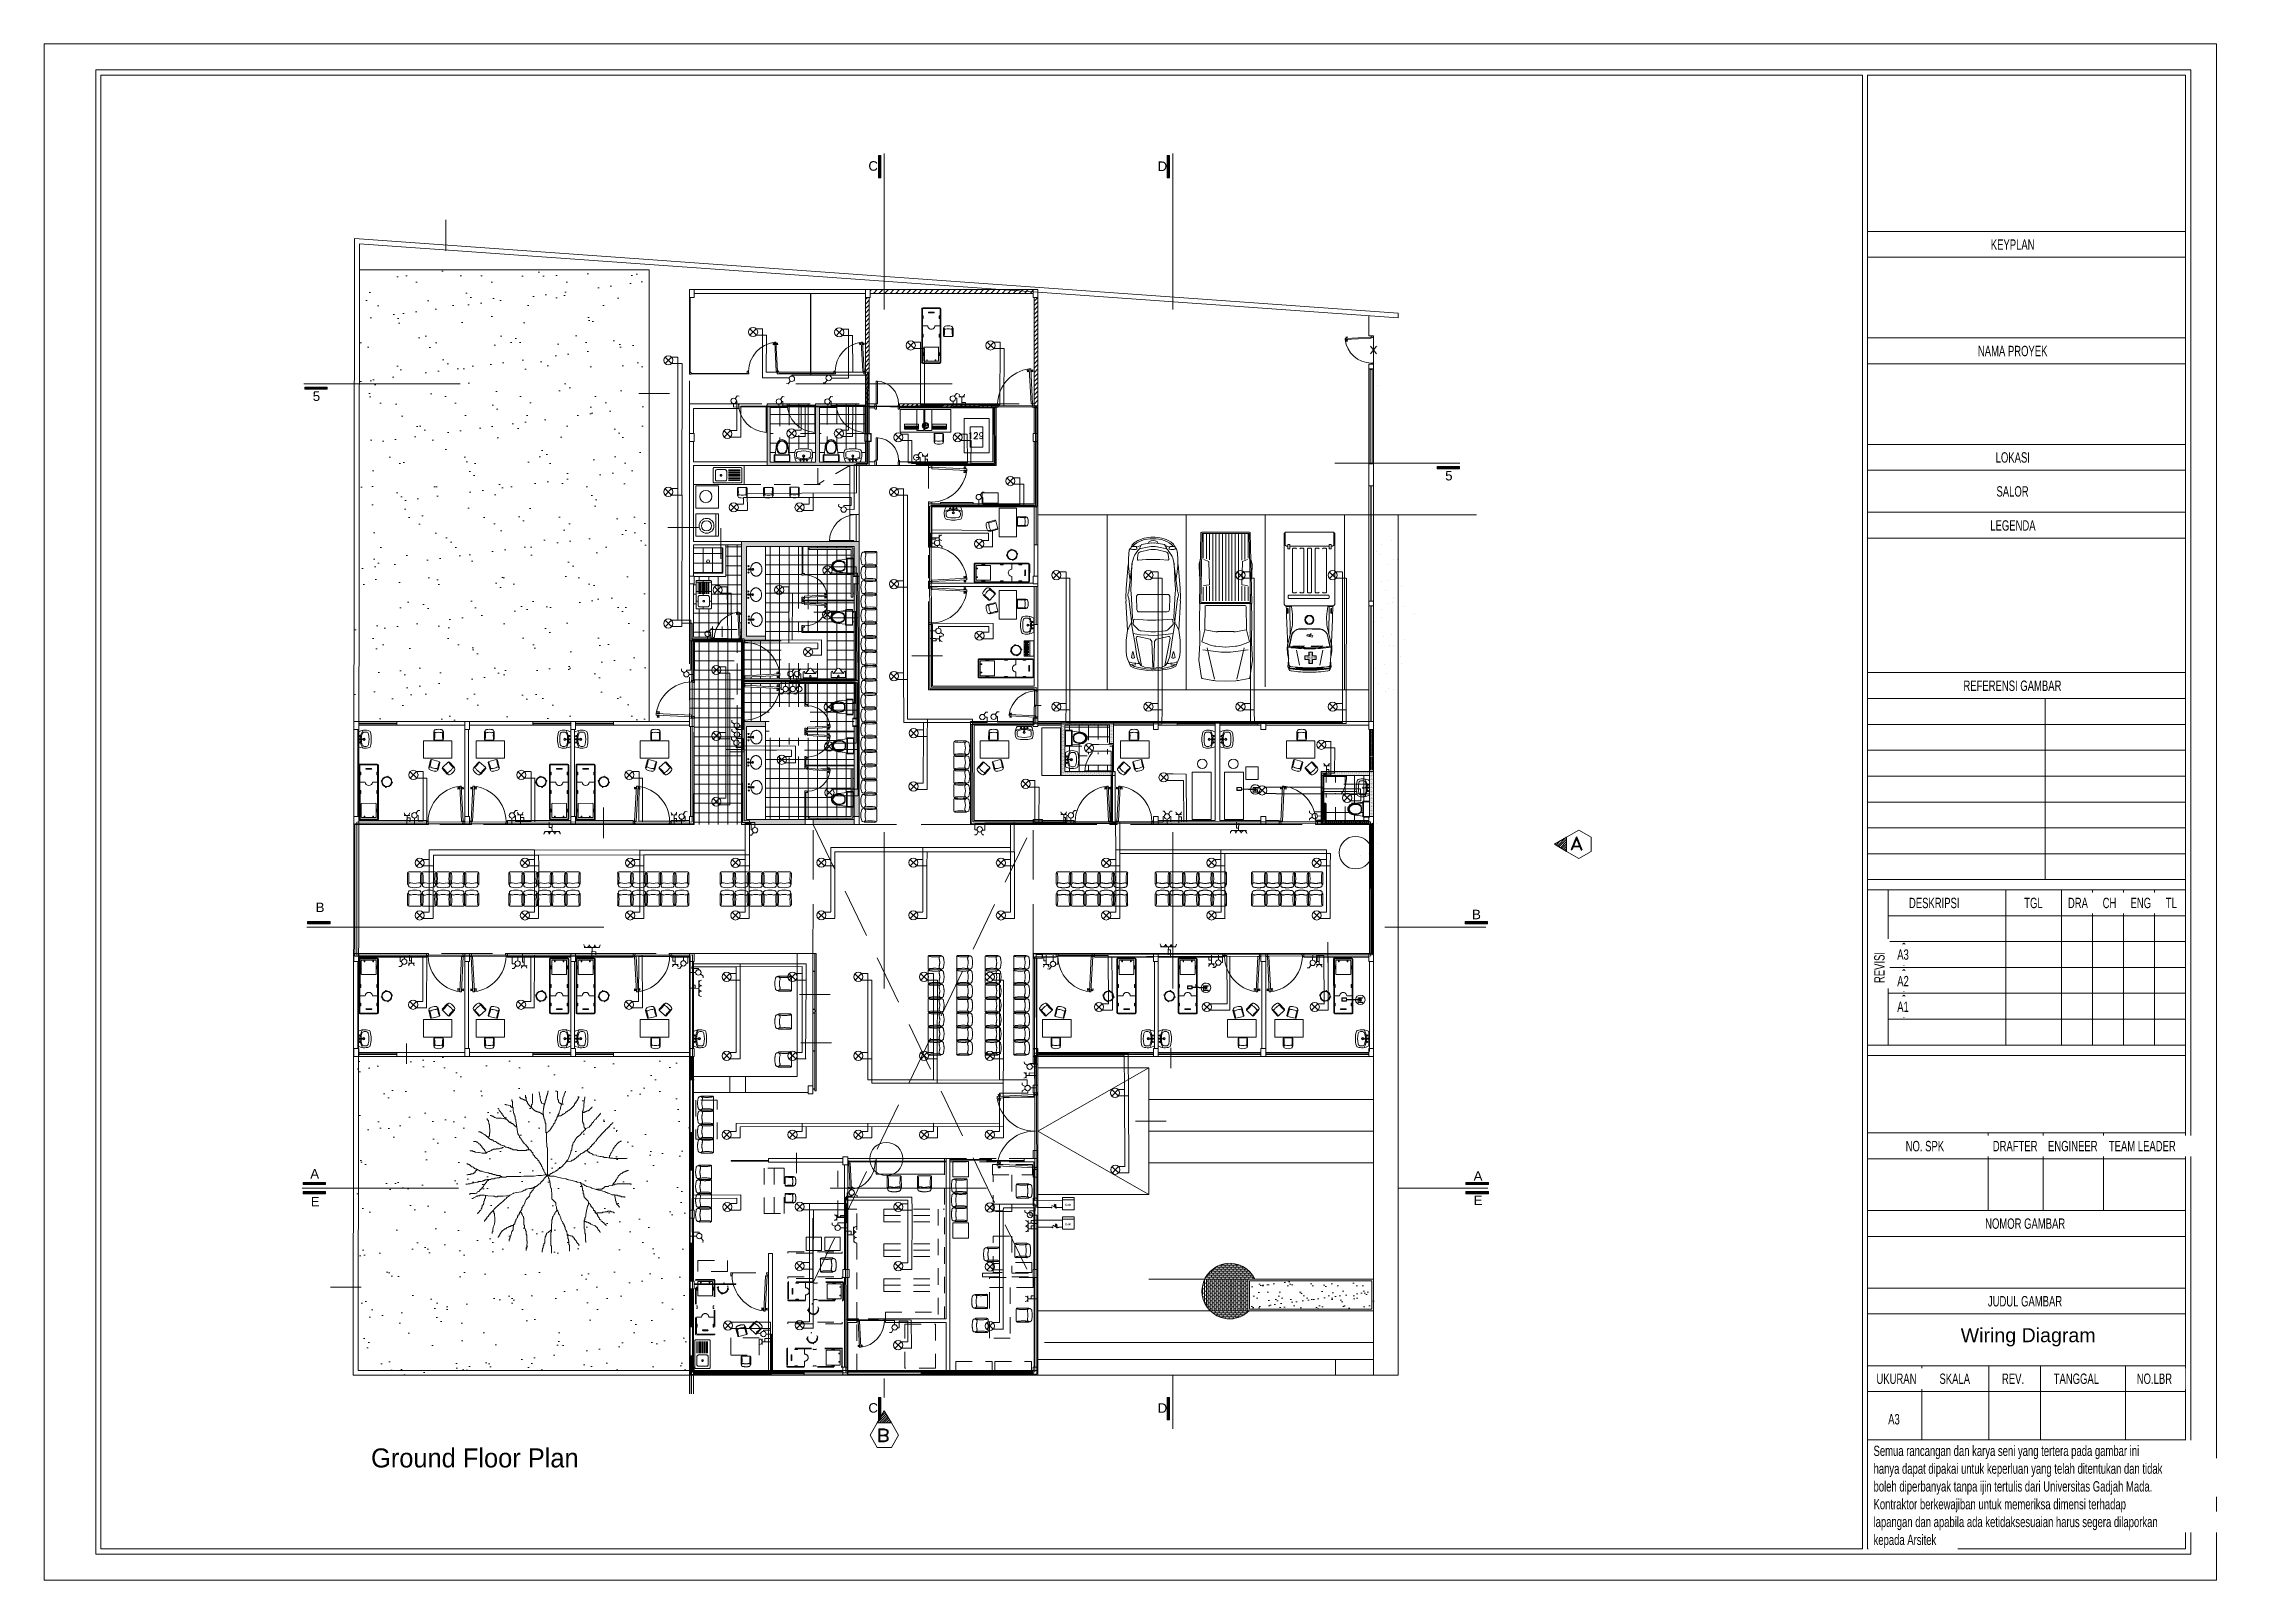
# Model space of a CAD drawing. Header units: millimetres. Extents: x 19.4 to 36.1, y 0 to 11.7.
import ezdxf
from ezdxf.enums import TextEntityAlignment as Align

# ---------------------------------------------------------------- set-up
doc = ezdxf.new("R2010")
doc.units = ezdxf.units.MM
doc.header["$MEASUREMENT"] = 0
doc.header["$PDMODE"] = 1
for name, pattern in [('ACAD_ISO12W100', [21, 12, -3, 0, -3, 0, -3]), ('CONTINUA', [0]), ('CORTES', [30, 24, -3, 0, -3]), ('DIS', [3.5, 2.5, -1]), ('HIDDEN2', [0.1875, 0.125, -0.0625]), ('NASCOSTA', [0.375, 0.25, -0.125]), ('STYLE_02', [0.295276, 0.19685, -0.098425]), ('TRAZO_Y_PUNTO', [1, 0.5, -0.25, 0, -0.25])]:
    doc.linetypes.add(name, pattern=pattern)
doc.layers.get('0').update_dxf_attribs({"lineweight": 9})
doc.layers.add('01-Text', color=250, linetype='Continuous')
for name, color, linetype, lineweight in [('2', 104, 'Continuous', 5), ('Fasa', 1, 'Continuous', 9), ('Fasa MCB to end', 30, 'Continuous', 9), ('Lampu', 7, 'Continuous', 9), ('mcb', 120, 'CONTINUA', 9), ('netral2', 5, 'NASCOSTA', 9), ('Panel', 250, 'CONTINUA', 9), ('Saklar_SK', 7, 'Continuous', 9), ('SEGMENTED 1 150', 253, 'Continuous', 5), ('WALL 1 150', 250, 'Continuous', 13)]:
    doc.layers.add(name, color=color, linetype=linetype, lineweight=lineweight)
for name, color, linetype, lineweight, true_color in [('CUT 1 150', 7, 'ACAD_ISO12W100', 5, 0x2e2e2e), ('FURNITURE K 1 150', 7, 'Continuous', 9, 0xa7aeab), ('HATCH K 1 150', 7, 'Continuous', 0, 0xbdbdc2)]:
    doc.layers.add(name, color=color, linetype=linetype, lineweight=lineweight, true_color=true_color)
doc.layers.add('TREE M 1 150', color=7, linetype='Continuous', lineweight=9, true_color=0xa1acc9, transparency=0.7)
doc.styles.add('Arial Narrow', font='Arial Narrow.ttf', dxfattribs={"width": 0.8, "height": 2})
doc.styles.add('ROMAND', font='romand', dxfattribs={"width": 1.2})
doc.styles.add('ROMANS', font='Arial.ttf', dxfattribs={"height": 0.1})
doc.styles.add('SS Projects_150_notes', font='', dxfattribs={"height": 0.6})
doc.styles.get("Standard").update_dxf_attribs({"font": 'Arial.ttf'})
doc.styles.add('text_0.4_50', font='Arial.ttf', dxfattribs={"height": 0.2})
doc.styles.get('SS Projects_150_notes').set_extended_font_data('Bahnschrift')
pattern_1 = [(0, (-103.12641, -175.15426), (2e-17, 0.072171593), []), (90, (-103.12641, -175.15426), (-0.072171593, 2e-17), [])]
pattern_2 = [(0, (-525.287496, -171.13314), (0, 0.072171593), []), (90, (-525.287496, -171.13314), (-0.072171593, 4e-18), [])]
pattern_3 = [(0, (-103.126409, -175.154263), (0.00300714972, 0.00601429945), [0, -0.00601429945])]
pattern_4 = [(45, (-525.287496, -171.133143), (-0.0170110077, 0.0170110077), [])]
pattern_5 = [(37.5, (-525.2875, -171.13314), (-0.01154768, 0.35321733), [0, -0.27864009, 0, -0.31163694, 0, -0.29788825]), (7.5, (-525.2875, -171.13314), (0.3244281, 0.5173441), [0, -0.150319, 0, -0.25114271, 0, -0.09624082]), (327.5, (-525.51297, -171.13314), (0.5708718, 0.00103724), [0, -0.09165792, 0, -0.32996852, 0, -0.43079224]), (317.5, (-525.51297, -171.13314), (0.55107086, 0.16089164), [0, -0.04582896, 0, -0.2163127, 0, -0.2474764])]

msp = doc.modelspace()

# ---------------------------------------------------------------- texts
at = {"insert": (33.957, 1.914), "char_height": 0.10655, "attachment_point": 1}
msp.add_mtext_dynamic_manual_height_columns('Wiring Diagram', width=1.08435, gutter_width=0.533, heights=[0], dxfattribs=at)
at = {"layer": '01-Text', "insert": (21.878, 1), "char_height": 0.14434, "attachment_point": 1, "style": 'SS Projects_150_notes'}
msp.add_mtext_dynamic_manual_height_columns('Ground Floor Plan', width=1.76642, gutter_width=0.722, heights=[0], dxfattribs=at)
at = {"layer": 'CUT 1 150', "color": 18, "linetype": 'TRAZO_Y_PUNTO', "lineweight": 0, "ltscale": 3, "true_color": 0x000000, "style": 'ROMANS'}
for s, p in [('C', (25.657, 10.711)), ('D', (27.855, 10.709)), ('5', (21.435, 8.961)), ('5', (30.04, 8.357)), ('B', (21.457, 5.076)), ('B', (30.244, 5.022)), ('A', (21.416, 3.051)), ('A', (30.256, 3.035)), ('E', (21.42, 2.839)), ('E', (30.256, 2.849)), ('C', (25.657, 1.272)), ('D', (27.855, 1.271))]:
    msp.add_text(s, height=0.0722, dxfattribs=at).set_placement(p)
at = {"layer": 'CUT 1 150', "color": 18, "linetype": 'TRAZO_Y_PUNTO', "lineweight": 0, "ltscale": 3, "true_color": 0x000000, "style": 'ROMAND', "width": 1.2}
for s, p in [('A', (30.987, 5.55)), ('B', (25.717, 1.05))]:
    msp.add_text(s, height=0.0991, dxfattribs=at).set_placement(p)
at = {"layer": 'FURNITURE K 1 150', "ltscale": 0.016, "insert": (26.412, 8.721), "char_height": 0.04811, "width": 0.30542, "attachment_point": 1, "style": 'text_0.4_50'}
msp.add_mtext('{\\Fromans|c0;129}', dxfattribs=at)

# ---------------------------------------------------------------- blocks, each defined once
blk = doc.blocks.new('lavadero')
for p, q in [((0, 0.225), (0, -0.225)), ((0.03, 0.015), (0.114, 0.015)), ((0.26, 0.225), (0.201, 0.225)), ((0.03, -0.015), (0.114, -0.015)), ((0.201, -0.225), (0.26, -0.225))]:
    blk.add_line(p, q)
for centre, radius in [((0.05, 0.1), 0.02), ((0.189, 0), 0.035), ((0.189, 0), 0.025), ((0.189, 0), 0.025), ((0.05, -0.1), 0.02)]:
    blk.add_circle(centre, radius)
for centre, radius, start, end in [((0.215, -0.129), 0.414, 69.5025, 121.33086), ((0.036, 0), 0.0163, 112.61986, 247.38014), ((0.618, 0), 0.548, 149.29337, 178.4305), ((0.649, 0), 0.547, 161.47782, 178.42915), ((0.114, 0), 0.015, 270, 90), ((0.201, 0.15), 0.075, 90, 161.47782), ((0.26, 0.15), 0.075, 11.66582, 90), ((-0.467, 0), 0.817, 348.33418, 11.66582), ((0.343, 0.212), 0.05, 14.69728, 69.5025), ((-0.467, 0), 0.887, 345.30272, 14.69728), ((0.215, 0.129), 0.414, 238.66914, 290.4975), ((0.618, 0), 0.548, 181.5695, 210.70663), ((0.649, 0), 0.547, 181.57085, 198.52218), ((0.201, -0.15), 0.075, 198.52218, 270), ((0.26, -0.15), 0.075, 270, 348.33418), ((0.343, -0.212), 0.05, 290.4975, 345.30272)]:
    blk.add_arc(centre, radius, start, end)
blk = doc.blocks.new('PUERTA1')
at = {"lineweight": 15}
for p, q in [((-1.141, 0), (-1.2, 0)), ((-0.064, 0), (0, 0)), ((-0.064, -0.042), (-0.064, 0)), ((-1.156, -0.1), (-1.205, -0.1)), ((-1.156, -0.1), (-1.156, -0.042)), ((-1.141, -0.042), (-1.156, -0.042)), ((-1.141, -0.042), (-1.141, 0)), ((-0.156, -1.208), (-0.099, -0.099)), ((-0.049, -0.1), (-0.108, -1.21)), ((-0.049, -0.1), (-0.099, -0.099)), ((-0.064, -0.042), (-0.049, -0.042)), ((-0.049, -0.1), (-0.049, -0.042)), ((-0.049, -0.1), (0, -0.1)), ((-0.217, -1.167), (-0.214, -1.111)), ((-0.183, -1.162), (-0.217, -1.167)), ((-0.18, -1.119), (-0.214, -1.111)), ((-0.182, -1.153), (-0.183, -1.162)), ((-0.181, -1.128), (-0.182, -1.153)), ((-0.177, -1.153), (-0.182, -1.153)), ((-0.181, -1.128), (-0.18, -1.119)), ((-0.175, -1.129), (-0.181, -1.128)), ((-0.175, -1.129), (-0.177, -1.153)), ((-0.177, -1.153), (-0.177, -1.157)), ((-0.171, -1.157), (-0.177, -1.157)), ((-0.17, -1.126), (-0.175, -1.125)), ((-0.175, -1.129), (-0.175, -1.125)), ((-0.17, -1.126), (-0.171, -1.157)), ((-0.171, -1.157), (-0.171, -1.161)), ((-0.166, -1.162), (-0.171, -1.161)), ((-0.17, -1.126), (-0.169, -1.121)), ((-0.164, -1.121), (-0.169, -1.121)), ((-0.164, -1.121), (-0.166, -1.162)), ((-0.158, -1.179), (-0.166, -1.162)), ((-0.154, -1.105), (-0.164, -1.121)), ((-0.154, -1.105), (-0.158, -1.179)), ((-0.155, -1.179), (-0.158, -1.179)), ((-0.108, -1.21), (-0.156, -1.208)), ((-0.152, -1.105), (-0.154, -1.105)), ((-0.154, -1.142), (-0.154, -1.142)), ((-0.154, -1.142), (-0.154, -1.142)), ((-0.106, -1.182), (-0.104, -1.182)), ((-0.1, -1.108), (-0.104, -1.182)), ((-0.104, -1.182), (-0.094, -1.166)), ((-0.102, -1.108), (-0.1, -1.108)), ((-0.1, -1.108), (-0.092, -1.125)), ((-0.092, -1.125), (-0.094, -1.166)), ((-0.094, -1.166), (-0.088, -1.166)), ((-0.092, -1.125), (-0.086, -1.125)), ((-0.087, -1.13), (-0.088, -1.161)), ((-0.088, -1.161), (-0.083, -1.162)), ((-0.088, -1.161), (-0.088, -1.166)), ((-0.087, -1.13), (-0.086, -1.125)), ((-0.087, -1.13), (-0.081, -1.13)), ((-0.082, -1.158), (-0.083, -1.162)), ((-0.081, -1.134), (-0.082, -1.158)), ((-0.082, -1.158), (-0.077, -1.159)), ((-0.081, -1.134), (-0.081, -1.13)), ((-0.081, -1.134), (-0.075, -1.134)), ((-0.075, -1.134), (-0.077, -1.159)), ((-0.077, -1.159), (-0.077, -1.168)), ((-0.077, -1.168), (-0.044, -1.176)), ((-0.075, -1.125), (-0.041, -1.12)), ((-0.075, -1.134), (-0.075, -1.125)), ((-0.044, -1.176), (-0.041, -1.12))]:
    blk.add_line(p, q, dxfattribs=at)
at = {"color": 8, "lineweight": 15}
blk.add_arc((-0.007, -0.068), 1.149, 181.60091, 262.52577, dxfattribs=at)
blk = doc.blocks.new('INODO')
at = {"linetype": 'Continuous'}
for p, q in [((-0.25, 0.195), (-0.25, 0)), ((-0.25, 0), (0.25, 0)), ((-0.244, 0.209), (-0.227, 0.192)), ((0.23, 0.215), (-0.23, 0.215)), ((-0.23, 0.185), (-0.23, 0)), ((0.22, 0.195), (-0.22, 0.195)), ((-0.218, 0.215), (-0.19, 0.44)), ((0.056, 0.255), (-0.056, 0.255)), ((0.218, 0.215), (0.19, 0.44)), ((0.244, 0.209), (0.227, 0.192)), ((0.23, 0), (0.23, 0.185)), ((0.25, 0), (0.25, 0.195))]:
    blk.add_line(p, q, dxfattribs=at)
at = {"ltscale": 0.025}
blk.add_line((0.103, 0.265), (-0.103, 0.265), dxfattribs=at)
at = {"linetype": 'Continuous'}
for points in [[(-0.19, 0.44, -0.076393), (-0.175, 0.538, -0.086437), (-0.134, 0.617, -0.105872), (-0.07, 0.672, -0.125404), (0, 0.69, -0.125404), (0.07, 0.672, -0.105872), (0.134, 0.617, -0.086437), (0.175, 0.538, -0.076393), (0.19, 0.44, -0.076393)], [(-0.103, 0.265, -0.0362), (-0.12, 0.284, -0.08725), (-0.156, 0.353, -0.077598), (-0.17, 0.44, -0.077598), (-0.156, 0.527, -0.08725), (-0.12, 0.596, -0.105601), (-0.063, 0.644, -0.12364), (0, 0.66, -0.12364), (0.063, 0.644, -0.105601), (0.12, 0.596, -0.08725), (0.156, 0.527, -0.077598), (0.17, 0.44, -0.077598)], [(-0.056, 0.255, -0.100268), (-0.104, 0.297, -0.08725), (-0.137, 0.36, -0.077598), (-0.15, 0.44, -0.077598), (-0.137, 0.52, -0.08725), (-0.104, 0.583, -0.105601), (-0.053, 0.627, -0.12364), (0, 0.64, -0.12364), (0.053, 0.627, -0.105601), (0.104, 0.583, -0.08725), (0.137, 0.52, -0.077598), (0.15, 0.44, -0.077598)], [(0.15, 0.44, -0.077598), (0.137, 0.36, -0.08725), (0.104, 0.297, -0.100268), (0.056, 0.255, -0.12364)], [(0.17, 0.44, -0.077598), (0.156, 0.353, -0.08725), (0.12, 0.284, -0.0362), (0.103, 0.265, -0.12364)]]:
    blk.add_lwpolyline(points, format="xyb", dxfattribs=at)
for centre, radius, start, end in [((-0.23, 0.195), 0.02, 90, 180), ((-0.22, 0.185), 0.01, 90, 180), ((0.22, 0.185), 0.01, 360, 90), ((0.23, 0.195), 0.02, 360, 90)]:
    blk.add_arc(centre, radius, start, end, dxfattribs=at)
blk = doc.blocks.new('WATER')
at = {"linetype": 'Continuous'}
for p, q in [((-0.25, 0), (-0.25, 0.195)), ((0.25, 0), (-0.25, 0)), ((-0.244, 0.209), (-0.227, 0.192)), ((-0.23, 0.215), (0.23, 0.215)), ((-0.23, 0), (-0.23, 0.185)), ((-0.22, 0.195), (0.22, 0.195)), ((-0.218, 0.215), (-0.19, 0.44)), ((-0.056, 0.255), (0.056, 0.255)), ((0.218, 0.215), (0.19, 0.44)), ((0.244, 0.209), (0.227, 0.192)), ((0.23, 0.185), (0.23, 0)), ((0.25, 0.195), (0.25, 0))]:
    blk.add_line(p, q, dxfattribs=at)
at = {"ltscale": 0.025}
blk.add_line((-0.103, 0.265), (0.103, 0.265), dxfattribs=at)
at = {"linetype": 'Continuous'}
for points in [[(0.19, 0.44, 0.076393), (0.175, 0.538, 0.086437), (0.134, 0.617, 0.105872), (0.07, 0.672, 0.125404), (0, 0.69, 0.125404), (-0.07, 0.672, 0.105872), (-0.134, 0.617, 0.086437), (-0.175, 0.538, 0.076393), (-0.19, 0.44, 0.076393)], [(0.103, 0.265, 0.0362), (0.12, 0.284, 0.08725), (0.156, 0.353, 0.077598), (0.17, 0.44, 0.077598), (0.156, 0.527, 0.08725), (0.12, 0.596, 0.105601), (0.063, 0.644, 0.12364), (0, 0.66, 0.12364), (-0.063, 0.644, 0.105601), (-0.12, 0.596, 0.08725), (-0.156, 0.527, 0.077598), (-0.17, 0.44, 0.077598)], [(-0.17, 0.44, 0.077598), (-0.156, 0.353, 0.08725), (-0.12, 0.284, 0.0362), (-0.103, 0.265, 0.12364)], [(0.056, 0.255, 0.100268), (0.104, 0.297, 0.08725), (0.137, 0.36, 0.077598), (0.15, 0.44, 0.077598), (0.137, 0.52, 0.08725), (0.104, 0.583, 0.105601), (0.053, 0.627, 0.12364), (0, 0.64, 0.12364), (-0.053, 0.627, 0.105601), (-0.104, 0.583, 0.08725), (-0.137, 0.52, 0.077598), (-0.15, 0.44, 0.077598)], [(-0.15, 0.44, 0.077598), (-0.137, 0.36, 0.08725), (-0.104, 0.297, 0.100268), (-0.056, 0.255, 0.12364)]]:
    blk.add_lwpolyline(points, format="xyb", dxfattribs=at)
for centre, radius, start, end in [((-0.23, 0.195), 0.02, 90, 180), ((-0.22, 0.185), 0.01, 90, 180), ((0.22, 0.185), 0.01, 0, 90), ((0.23, 0.195), 0.02, 0, 90)]:
    blk.add_arc(centre, radius, start, end, dxfattribs=at)
blk = doc.blocks.new('Ova-3g-p')
at = {"lineweight": 15}
for p, q in [((0.164, 0.012), (0.058, 0.012)), ((0.164, 0.012), (0.204, 0.006)), ((0.164, -0.012), (0.058, -0.012)), ((0.164, -0.012), (0.204, -0.006))]:
    blk.add_line(p, q, dxfattribs=at)
at = {"lineweight": 15, "flags": 128}
blk.add_lwpolyline([(0.139, -0.012), (0.14, -0.028), (0.142, -0.043), (0.145, -0.059), (0.149, -0.074), (0.154, -0.088), (0.16, -0.102), (0.167, -0.116), (0.174, -0.129), (0.182, -0.141), (0.191, -0.153), (0.201, -0.163), (0.211, -0.173), (0.222, -0.182), (0.233, -0.19), (0.245, -0.197), (0.257, -0.203), (0.27, -0.207), (0.282, -0.211), (0.295, -0.213), (0.308, -0.215), (0.321, -0.215), (0.334, -0.214), (0.347, -0.212), (0.36, -0.208), (0.373, -0.204), (0.385, -0.198), (0.397, -0.192), (0.408, -0.184), (0.419, -0.176), (0.43, -0.166), (0.439, -0.155), (0.449, -0.144), (0.457, -0.132), (0.465, -0.119), (0.471, -0.106), (0.477, -0.092), (0.483, -0.077), (0.487, -0.062), (0.49, -0.047), (0.493, -0.031), (0.494, -0.016), (0.494, 0), (0.494, 0.016), (0.493, 0.031), (0.49, 0.047), (0.487, 0.062), (0.483, 0.077), (0.477, 0.092), (0.471, 0.106), (0.465, 0.119), (0.457, 0.132), (0.449, 0.144), (0.439, 0.155), (0.43, 0.166), (0.419, 0.176), (0.408, 0.184), (0.397, 0.192), (0.385, 0.198), (0.373, 0.204), (0.36, 0.208), (0.347, 0.212), (0.334, 0.214), (0.321, 0.215), (0.308, 0.215), (0.295, 0.213), (0.282, 0.211), (0.27, 0.207), (0.257, 0.203), (0.245, 0.197), (0.233, 0.19), (0.222, 0.182), (0.211, 0.173), (0.201, 0.163), (0.191, 0.153), (0.182, 0.141), (0.174, 0.129), (0.167, 0.116), (0.16, 0.102), (0.154, 0.088), (0.149, 0.074), (0.145, 0.059), (0.142, 0.043), (0.14, 0.028), (0.139, 0.012)], dxfattribs=at)
at = {"lineweight": 15}
for centre, radius in [((0.073, 0.1), 0.0184), ((0.073, 0.1), 0.0134), ((0.073, -0.1), 0.0184), ((0.073, -0.1), 0.0134)]:
    blk.add_circle(centre, radius, dxfattribs=at)
for centre, radius, start, end in [((0.073, 0), 0.0225, 31.34111, 326.71754), ((0.092, 0), 0.0361, 160.38412, 199.2564), ((0.21, 0), 0.0281, 200.65833, 159.34167), ((0.21, 0), 0.0231, 200.65833, 159.34167), ((0.202, 0.001), 0.00548, 353.25713, 67.71885), ((0.202, -0.001), 0.00548, 292.28115, 6.74287)]:
    blk.add_arc(centre, radius, start, end, dxfattribs=at)
blk = doc.blocks.new('U1-l-p')
at = {"lineweight": 15}
for p, q in [((0.025, 0.225), (0.2, 0.225)), ((0.025, -0.225), (0.025, 0.225)), ((0.1625, 0.15), (0.1625, -0.15)), ((0.2, 0.175), (0.175, 0.175)), ((0.175, 0.1375), (0.3125, 0.0375)), ((0.2, -0.225), (0.025, -0.225)), ((0.3125, -0.0375), (0.175, -0.1375)), ((0.175, -0.175), (0.2, -0.175))]:
    blk.add_line(p, q, dxfattribs=at)
blk.add_circle((0.075, 0), 0.025, dxfattribs=at)
for centre, radius, start, end in [((0.18125, 0.15625), 0.01976, 108.434949, 251.565051), ((0.2, 0.2), 0.025, 270, 90), ((0.2625, 0), 0.0625, 323.130102, 36.869898), ((0.18125, -0.15625), 0.01976, 108.434949, 251.565051), ((0.2, -0.2), 0.025, 270, 90)]:
    blk.add_arc(centre, radius, start, end, dxfattribs=at)
blk = doc.blocks.new('LAV-6')
for p, q in [((0.063, 0.565), (0.062, 0.558)), ((0.062, 0.126), (0.062, 0.558)), ((0.062, 0.558), (0.062, 0.558)), ((0.062, 0.126), (0.063, 0.12)), ((0.066, 0.571), (0.063, 0.565)), ((0.063, 0.12), (0.066, 0.114)), ((0.07, 0.576), (0.066, 0.571)), ((0.066, 0.114), (0.07, 0.109)), ((0.075, 0.58), (0.07, 0.576)), ((0.07, 0.109), (0.075, 0.104)), ((0.081, 0.583), (0.075, 0.58)), ((0.075, 0.104), (0.081, 0.102)), ((0.088, 0.584), (0.081, 0.583)), ((0.081, 0.102), (0.088, 0.101)), ((0.088, 0.584), (0.937, 0.584)), ((0.937, 0.101), (0.088, 0.101)), ((0.133, 0.482), (0.131, 0.469)), ((0.131, 0.215), (0.131, 0.469)), ((0.131, 0.469), (0.131, 0.469)), ((0.131, 0.215), (0.133, 0.202)), ((0.138, 0.494), (0.133, 0.482)), ((0.133, 0.202), (0.138, 0.189)), ((0.146, 0.505), (0.138, 0.494)), ((0.138, 0.189), (0.146, 0.179)), ((0.157, 0.513), (0.146, 0.505)), ((0.146, 0.179), (0.157, 0.171)), ((0.169, 0.518), (0.157, 0.513)), ((0.157, 0.171), (0.169, 0.166)), ((0.182, 0.52), (0.169, 0.518)), ((0.169, 0.166), (0.182, 0.164)), ((0.182, 0.52), (0.436, 0.52)), ((0.436, 0.164), (0.182, 0.164)), ((0.287, 0.354), (0.284, 0.348)), ((0.284, 0.348), (0.284, 0.342)), ((0.284, 0.342), (0.284, 0.335)), ((0.284, 0.335), (0.287, 0.329)), ((0.291, 0.36), (0.287, 0.354)), ((0.287, 0.329), (0.291, 0.324)), ((0.296, 0.364), (0.291, 0.36)), ((0.291, 0.324), (0.296, 0.32)), ((0.302, 0.366), (0.296, 0.364)), ((0.296, 0.32), (0.302, 0.317)), ((0.309, 0.367), (0.302, 0.366)), ((0.302, 0.317), (0.309, 0.316)), ((0.316, 0.366), (0.309, 0.367)), ((0.309, 0.316), (0.316, 0.317)), ((0.322, 0.364), (0.316, 0.366)), ((0.316, 0.317), (0.322, 0.32)), ((0.327, 0.36), (0.322, 0.364)), ((0.322, 0.32), (0.327, 0.324)), ((0.331, 0.354), (0.327, 0.36)), ((0.327, 0.324), (0.331, 0.329)), ((0.334, 0.348), (0.331, 0.354)), ((0.331, 0.329), (0.334, 0.335)), ((0.334, 0.342), (0.334, 0.348)), ((0.334, 0.342), (0.334, 0.342)), ((0.334, 0.335), (0.334, 0.342)), ((0.449, 0.518), (0.436, 0.52)), ((0.436, 0.164), (0.449, 0.166)), ((0.461, 0.513), (0.449, 0.518)), ((0.449, 0.166), (0.461, 0.171)), ((0.472, 0.505), (0.461, 0.513)), ((0.461, 0.171), (0.472, 0.179)), ((0.48, 0.494), (0.472, 0.505)), ((0.472, 0.179), (0.48, 0.189)), ((0.485, 0.482), (0.48, 0.494)), ((0.48, 0.189), (0.485, 0.202)), ((0.487, 0.469), (0.485, 0.482)), ((0.485, 0.202), (0.487, 0.215)), ((0.487, 0.469), (0.487, 0.215)), ((0.487, 0.215), (0.487, 0.215)), ((0.543, 0.517), (0.91, 0.517)), ((0.543, 0.48), (0.91, 0.48)), ((0.543, 0.442), (0.91, 0.442)), ((0.543, 0.405), (0.91, 0.405)), ((0.543, 0.367), (0.91, 0.367)), ((0.543, 0.33), (0.91, 0.33)), ((0.543, 0.292), (0.91, 0.292)), ((0.543, 0.255), (0.91, 0.255)), ((0.543, 0.217), (0.91, 0.217)), ((0.543, 0.18), (0.91, 0.18)), ((0.943, 0.583), (0.937, 0.584)), ((0.937, 0.101), (0.943, 0.102)), ((0.949, 0.58), (0.943, 0.583)), ((0.943, 0.102), (0.949, 0.104)), ((0.955, 0.576), (0.949, 0.58)), ((0.949, 0.104), (0.955, 0.109)), ((0.959, 0.571), (0.955, 0.576)), ((0.955, 0.109), (0.959, 0.114)), ((0.961, 0.565), (0.959, 0.571)), ((0.959, 0.114), (0.961, 0.12)), ((0.962, 0.558), (0.961, 0.565)), ((0.961, 0.12), (0.962, 0.126)), ((0.962, 0.558), (0.962, 0.126)), ((0.962, 0.126), (0.962, 0.126))]:
    blk.add_line(p, q)
blk = doc.blocks.new('P100')
blk.add_lwpolyline([(0.043, 0.107), (0.1, 0.107), (0.1, 1.021), (0.043, 1.021)], close=True)
for points in [[(0, 0.093), (0.014, 0.093), (0.014, 0.107), (0.043, 0.107), (0.043, 0.05), (0.057, 0.05), (0.057, -0.107), (0.014, -0.107), (0.014, -0.093), (0, -0.093), (0, 0.093)], [(1, 0.093), (0.986, 0.093), (0.986, 0.107), (0.957, 0.107), (0.957, 0.05), (0.943, 0.05), (0.943, -0.107), (0.986, -0.107), (0.986, -0.093), (1, -0.093), (1, 0.093)]]:
    blk.add_lwpolyline(points)
at = {"color": 8}
blk.add_arc((0.044, 0.11), 0.913, 359.79955, 86.50523, dxfattribs=at)
blk = doc.blocks.new('C_07K2EN-00022-200902100928')
for centre, radius in [((0, 0), 10), ((-4.7, 5.4), 0.804), ((0, 6.6), 1.61), ((-0.1, 2.3), 0.804), ((2.7, 2.8), 0.804), ((5.1, 3.9), 0.804), ((-2.9, -6.1), 0.804), ((0.1, -7.1), 0.804), ((3.3, -6), 0.804), ((5.6, -4), 0.804), ((7, -1.5), 0.804)]:
    blk.add_circle(centre, radius)
for centre, radius, start, end in [((0, 0), 9, 158.17654, 21.82346), ((0, 11.1), 11.4, 222.93502, 317.06498), ((0, 7.8), 9.49, 208.32792, 331.67208)]:
    blk.add_arc(centre, radius, start, end)
blk = doc.blocks.new('*X15')
at = {"color": 0}
for p, q in [((3.890625, 3.69375), (3.890625, 3.69375)), ((3.890625, 3.65625), (3.890625, 3.65625)), ((3.890625, 3.61875), (3.890625, 3.61875)), ((3.890625, 3.58125), (3.890625, 3.58125)), ((3.9, 3.675), (3.9, 3.675)), ((3.9, 3.6375), (3.9, 3.6375)), ((3.9, 3.6), (3.9, 3.6)), ((3.909375, 3.69375), (3.909375, 3.69375)), ((3.909375, 3.65625), (3.909375, 3.65625)), ((3.909375, 3.61875), (3.909375, 3.61875)), ((3.909375, 3.58125), (3.909375, 3.58125)), ((3.91875, 3.675), (3.91875, 3.675)), ((3.91875, 3.6375), (3.91875, 3.6375)), ((3.91875, 3.6), (3.91875, 3.6)), ((3.928125, 3.69375), (3.928125, 3.69375)), ((3.928125, 3.65625), (3.928125, 3.65625)), ((3.928125, 3.61875), (3.928125, 3.61875)), ((3.928125, 3.58125), (3.928125, 3.58125)), ((3.9375, 3.675), (3.9375, 3.675)), ((3.9375, 3.6375), (3.9375, 3.6375)), ((3.9375, 3.6), (3.9375, 3.6)), ((3.946875, 3.69375), (3.946875, 3.69375)), ((3.946875, 3.65625), (3.946875, 3.65625)), ((3.946875, 3.61875), (3.946875, 3.61875)), ((3.946875, 3.58125), (3.946875, 3.58125)), ((3.95625, 3.675), (3.95625, 3.675)), ((3.95625, 3.6375), (3.95625, 3.6375)), ((3.95625, 3.6), (3.95625, 3.6)), ((3.965625, 3.69375), (3.965625, 3.69375)), ((3.965625, 3.65625), (3.965625, 3.65625)), ((3.965625, 3.61875), (3.965625, 3.61875)), ((3.965625, 3.58125), (3.965625, 3.58125)), ((3.975, 3.675), (3.975, 3.675)), ((3.975, 3.6375), (3.975, 3.6375)), ((3.975, 3.6), (3.975, 3.6)), ((3.984375, 3.69375), (3.984375, 3.69375)), ((3.984375, 3.65625), (3.984375, 3.65625)), ((3.984375, 3.61875), (3.984375, 3.61875)), ((3.984375, 3.58125), (3.984375, 3.58125)), ((3.99375, 3.675), (3.99375, 3.675)), ((3.99375, 3.6375), (3.99375, 3.6375)), ((3.99375, 3.6), (3.99375, 3.6)), ((4.003125, 3.69375), (4.003125, 3.69375)), ((4.003125, 3.65625), (4.003125, 3.65625)), ((4.003125, 3.61875), (4.003125, 3.61875)), ((4.003125, 3.58125), (4.003125, 3.58125)), ((4.0125, 3.7875), (4.0125, 3.7875)), ((4.0125, 3.75), (4.0125, 3.75)), ((4.0125, 3.7125), (4.0125, 3.7125)), ((4.0125, 3.675), (4.0125, 3.675)), ((4.0125, 3.6375), (4.0125, 3.6375)), ((4.0125, 3.6), (4.0125, 3.6)), ((4.0125, 3.5625), (4.0125, 3.5625)), ((4.0125, 3.525), (4.0125, 3.525)), ((4.0125, 3.4875), (4.0125, 3.4875)), ((4.021875, 3.80625), (4.021875, 3.80625)), ((4.021875, 3.76875), (4.021875, 3.76875)), ((4.021875, 3.73125), (4.021875, 3.73125)), ((4.021875, 3.69375), (4.021875, 3.69375)), ((4.021875, 3.65625), (4.021875, 3.65625)), ((4.021875, 3.61875), (4.021875, 3.61875)), ((4.021875, 3.58125), (4.021875, 3.58125)), ((4.021875, 3.54375), (4.021875, 3.54375)), ((4.021875, 3.50625), (4.021875, 3.50625)), ((4.03125, 3.7875), (4.03125, 3.7875)), ((4.03125, 3.75), (4.03125, 3.75)), ((4.03125, 3.7125), (4.03125, 3.7125)), ((4.03125, 3.675), (4.03125, 3.675)), ((4.03125, 3.6375), (4.03125, 3.6375)), ((4.03125, 3.6), (4.03125, 3.6)), ((4.03125, 3.5625), (4.03125, 3.5625)), ((4.03125, 3.525), (4.03125, 3.525)), ((4.03125, 3.4875), (4.03125, 3.4875)), ((4.040625, 3.80625), (4.040625, 3.80625)), ((4.040625, 3.76875), (4.040625, 3.76875)), ((4.040625, 3.73125), (4.040625, 3.73125)), ((4.040625, 3.69375), (4.040625, 3.69375)), ((4.040625, 3.65625), (4.040625, 3.65625)), ((4.040625, 3.61875), (4.040625, 3.61875)), ((4.040625, 3.58125), (4.040625, 3.58125)), ((4.040625, 3.54375), (4.040625, 3.54375)), ((4.040625, 3.50625), (4.040625, 3.50625)), ((4.05, 3.7875), (4.05, 3.7875)), ((4.05, 3.75), (4.05, 3.75)), ((4.05, 3.7125), (4.05, 3.7125)), ((4.05, 3.675), (4.05, 3.675)), ((4.05, 3.6375), (4.05, 3.6375)), ((4.05, 3.6), (4.05, 3.6)), ((4.05, 3.5625), (4.05, 3.5625)), ((4.05, 3.525), (4.05, 3.525)), ((4.05, 3.4875), (4.05, 3.4875)), ((4.059375, 3.80625), (4.059375, 3.80625)), ((4.059375, 3.76875), (4.059375, 3.76875)), ((4.059375, 3.73125), (4.059375, 3.73125)), ((4.059375, 3.69375), (4.059375, 3.69375)), ((4.059375, 3.65625), (4.059375, 3.65625)), ((4.059375, 3.61875), (4.059375, 3.61875)), ((4.059375, 3.58125), (4.059375, 3.58125)), ((4.059375, 3.54375), (4.059375, 3.54375)), ((4.059375, 3.50625), (4.059375, 3.50625)), ((4.06875, 3.7875), (4.06875, 3.7875)), ((4.06875, 3.75), (4.06875, 3.75)), ((4.06875, 3.7125), (4.06875, 3.7125)), ((4.06875, 3.675), (4.06875, 3.675)), ((4.06875, 3.6375), (4.06875, 3.6375)), ((4.06875, 3.6), (4.06875, 3.6)), ((4.06875, 3.5625), (4.06875, 3.5625)), ((4.06875, 3.525), (4.06875, 3.525)), ((4.06875, 3.4875), (4.06875, 3.4875)), ((4.078125, 3.80625), (4.078125, 3.80625)), ((4.078125, 3.76875), (4.078125, 3.76875)), ((4.078125, 3.73125), (4.078125, 3.73125)), ((4.078125, 3.69375), (4.078125, 3.69375)), ((4.078125, 3.65625), (4.078125, 3.65625)), ((4.078125, 3.61875), (4.078125, 3.61875)), ((4.078125, 3.58125), (4.078125, 3.58125)), ((4.078125, 3.54375), (4.078125, 3.54375)), ((4.078125, 3.50625), (4.078125, 3.50625)), ((4.0875, 3.7875), (4.0875, 3.7875)), ((4.0875, 3.75), (4.0875, 3.75)), ((4.0875, 3.7125), (4.0875, 3.7125)), ((4.0875, 3.675), (4.0875, 3.675)), ((4.0875, 3.6375), (4.0875, 3.6375)), ((4.0875, 3.6), (4.0875, 3.6)), ((4.0875, 3.5625), (4.0875, 3.5625)), ((4.0875, 3.525), (4.0875, 3.525)), ((4.0875, 3.4875), (4.0875, 3.4875)), ((4.096875, 3.80625), (4.096875, 3.80625)), ((4.096875, 3.76875), (4.096875, 3.76875)), ((4.096875, 3.73125), (4.096875, 3.73125)), ((4.096875, 3.69375), (4.096875, 3.69375)), ((4.096875, 3.65625), (4.096875, 3.65625)), ((4.096875, 3.61875), (4.096875, 3.61875)), ((4.096875, 3.58125), (4.096875, 3.58125)), ((4.096875, 3.54375), (4.096875, 3.54375)), ((4.096875, 3.50625), (4.096875, 3.50625)), ((4.10625, 3.7875), (4.10625, 3.7875)), ((4.10625, 3.75), (4.10625, 3.75)), ((4.10625, 3.7125), (4.10625, 3.7125)), ((4.10625, 3.675), (4.10625, 3.675)), ((4.10625, 3.6375), (4.10625, 3.6375)), ((4.10625, 3.6), (4.10625, 3.6)), ((4.10625, 3.5625), (4.10625, 3.5625)), ((4.10625, 3.525), (4.10625, 3.525)), ((4.10625, 3.4875), (4.10625, 3.4875)), ((4.115625, 3.80625), (4.115625, 3.80625)), ((4.115625, 3.76875), (4.115625, 3.76875)), ((4.115625, 3.73125), (4.115625, 3.73125)), ((4.115625, 3.69375), (4.115625, 3.69375)), ((4.115625, 3.65625), (4.115625, 3.65625)), ((4.115625, 3.61875), (4.115625, 3.61875)), ((4.115625, 3.58125), (4.115625, 3.58125)), ((4.115625, 3.54375), (4.115625, 3.54375)), ((4.115625, 3.50625), (4.115625, 3.50625)), ((4.125, 3.7875), (4.125, 3.7875)), ((4.125, 3.75), (4.125, 3.75)), ((4.125, 3.7125), (4.125, 3.7125)), ((4.125, 3.675), (4.125, 3.675)), ((4.125, 3.6375), (4.125, 3.6375)), ((4.125, 3.6), (4.125, 3.6)), ((4.125, 3.5625), (4.125, 3.5625)), ((4.125, 3.525), (4.125, 3.525)), ((4.125, 3.4875), (4.125, 3.4875)), ((4.134375, 3.69375), (4.134375, 3.69375)), ((4.134375, 3.65625), (4.134375, 3.65625)), ((4.134375, 3.61875), (4.134375, 3.61875)), ((4.134375, 3.58125), (4.134375, 3.58125)), ((4.14375, 3.675), (4.14375, 3.675)), ((4.14375, 3.6375), (4.14375, 3.6375)), ((4.14375, 3.6), (4.14375, 3.6)), ((4.153125, 3.69375), (4.153125, 3.69375)), ((4.153125, 3.65625), (4.153125, 3.65625)), ((4.153125, 3.61875), (4.153125, 3.61875)), ((4.153125, 3.58125), (4.153125, 3.58125)), ((4.1625, 3.675), (4.1625, 3.675)), ((4.1625, 3.6375), (4.1625, 3.6375)), ((4.1625, 3.6), (4.1625, 3.6)), ((4.171875, 3.69375), (4.171875, 3.69375)), ((4.171875, 3.65625), (4.171875, 3.65625)), ((4.171875, 3.61875), (4.171875, 3.61875)), ((4.171875, 3.58125), (4.171875, 3.58125)), ((4.18125, 3.675), (4.18125, 3.675)), ((4.18125, 3.6375), (4.18125, 3.6375)), ((4.18125, 3.6), (4.18125, 3.6)), ((4.190625, 3.69375), (4.190625, 3.69375)), ((4.190625, 3.65625), (4.190625, 3.65625)), ((4.190625, 3.61875), (4.190625, 3.61875)), ((4.190625, 3.58125), (4.190625, 3.58125)), ((4.2, 3.675), (4.2, 3.675)), ((4.2, 3.6375), (4.2, 3.6375)), ((4.2, 3.6), (4.2, 3.6)), ((4.209375, 3.69375), (4.209375, 3.69375)), ((4.209375, 3.65625), (4.209375, 3.65625)), ((4.209375, 3.61875), (4.209375, 3.61875)), ((4.209375, 3.58125), (4.209375, 3.58125)), ((4.21875, 3.675), (4.21875, 3.675)), ((4.21875, 3.6375), (4.21875, 3.6375)), ((4.21875, 3.6), (4.21875, 3.6)), ((4.228125, 3.69375), (4.228125, 3.69375)), ((4.228125, 3.65625), (4.228125, 3.65625)), ((4.228125, 3.61875), (4.228125, 3.61875)), ((4.228125, 3.58125), (4.228125, 3.58125)), ((4.2375, 3.675), (4.2375, 3.675)), ((4.2375, 3.6375), (4.2375, 3.6375)), ((4.2375, 3.6), (4.2375, 3.6)), ((4.246875, 3.69375), (4.246875, 3.69375)), ((4.246875, 3.65625), (4.246875, 3.65625)), ((4.246875, 3.61875), (4.246875, 3.61875)), ((4.246875, 3.58125), (4.246875, 3.58125)), ((4.021875, 3.46875), (4.021875, 3.46875)), ((4.040625, 3.46875), (4.040625, 3.46875)), ((4.059375, 3.46875), (4.059375, 3.46875)), ((4.078125, 3.46875), (4.078125, 3.46875)), ((4.096875, 3.46875), (4.096875, 3.46875)), ((4.115625, 3.46875), (4.115625, 3.46875))]:
    blk.add_line(p, q, dxfattribs=at)
blk = doc.blocks.new('sillon 1')
for p, q in [((-0.33, -0.69), (-0.33, -0.18)), ((-0.3, -0.15), (-0.3, -0.15)), ((0.28, -0.74), (-0.28, -0.74)), ((0.3, -0.15), (0.3, -0.15)), ((0.33, -0.18), (0.33, -0.69))]:
    blk.add_line(p, q)
for centre, radius, start, end in [((0, -0.83), 0.825, 75.7655, 104.2656), ((-0.3, -0.18), 0.0254, 90.0156, 180.0156), ((-0.31, -0.66), 0.0254, 180.0156, 0.0156), ((-0.28, -0.69), 0.0508, 180.0156, 270.0156), ((-0.2, -0.13), 0.103, 91.5852, 282.6959), ((-2.45, -0.43), 2.19, 353.7526, 6.1565), ((0, -0.84), 0.635, 73.7554, 106.2758), ((0.2, -0.13), 0.103, 257.3352, 88.4459), ((2.45, -0.43), 2.19, 173.7526, 186.1565), ((0.3, -0.66), 0.0254, 180.0156, 0.0156), ((0.28, -0.69), 0.0508, 270.0156, 0.0156), ((0.3, -0.18), 0.0254, 0.0156, 90.0156)]:
    blk.add_arc(centre, radius, start, end)
blk = doc.blocks.new('puerta_80')
at = {"lineweight": 15}
for p, q in [((0.627, 0.763), (0.629, 0.717)), ((0.655, 0.759), (0.627, 0.763)), ((0.657, 0.724), (0.629, 0.717)), ((0.656, 0.752), (0.655, 0.759)), ((0.66, 0.752), (0.656, 0.752)), ((0.657, 0.731), (0.656, 0.752)), ((0.661, 0.731), (0.657, 0.731)), ((0.657, 0.731), (0.657, 0.724)), ((0.66, 0.752), (0.66, 0.755)), ((0.665, 0.755), (0.66, 0.755)), ((0.661, 0.731), (0.66, 0.752)), ((0.661, 0.731), (0.661, 0.729)), ((0.666, 0.729), (0.661, 0.729)), ((0.669, 0.759), (0.665, 0.759)), ((0.665, 0.755), (0.665, 0.759)), ((0.666, 0.729), (0.665, 0.755)), ((0.666, 0.729), (0.666, 0.725)), ((0.671, 0.725), (0.666, 0.725)), ((0.676, 0.773), (0.669, 0.759)), ((0.671, 0.725), (0.669, 0.759)), ((0.679, 0.712), (0.671, 0.725)), ((0.679, 0.712), (0.676, 0.773)), ((0.678, 0.773), (0.676, 0.773)), ((0.717, 0.799), (0.677, 0.797)), ((0.677, 0.797), (0.714, 0.082)), ((0.679, 0.743), (0.679, 0.743)), ((0.679, 0.743), (0.679, 0.743)), ((0.681, 0.712), (0.679, 0.712)), ((0.755, 0.083), (0.717, 0.799)), ((0.719, 0.775), (0.72, 0.776)), ((0.72, 0.776), (0.729, 0.762)), ((0.724, 0.714), (0.72, 0.776)), ((0.722, 0.714), (0.724, 0.714)), ((0.724, 0.714), (0.73, 0.729)), ((0.729, 0.762), (0.733, 0.762)), ((0.73, 0.729), (0.729, 0.762)), ((0.73, 0.729), (0.735, 0.729)), ((0.734, 0.759), (0.733, 0.762)), ((0.734, 0.759), (0.738, 0.759)), ((0.735, 0.733), (0.734, 0.759)), ((0.735, 0.733), (0.74, 0.733)), ((0.735, 0.733), (0.735, 0.729)), ((0.738, 0.756), (0.738, 0.759)), ((0.738, 0.756), (0.743, 0.756)), ((0.739, 0.736), (0.738, 0.756)), ((0.739, 0.736), (0.744, 0.736)), ((0.739, 0.736), (0.74, 0.733)), ((0.743, 0.764), (0.77, 0.771)), ((0.743, 0.756), (0.743, 0.764)), ((0.744, 0.736), (0.743, 0.756)), ((0.744, 0.736), (0.744, 0.728)), ((0.744, 0.728), (0.773, 0.724)), ((0.77, 0.771), (0.773, 0.724)), ((0.037, 0.083), (-0.004, 0.083)), ((0.049, 0), (0, 0)), ((0.037, 0.083), (0.037, 0.035)), ((0.049, 0.035), (0.037, 0.035)), ((0.049, 0.035), (0.049, 0)), ((0.755, 0.083), (0.714, 0.082)), ((0.743, 0.035), (0.755, 0.035)), ((0.743, 0.035), (0.743, 0)), ((0.743, 0), (0.796, 0)), ((0.755, 0.083), (0.796, 0.083)), ((0.755, 0.083), (0.755, 0.035))]:
    blk.add_line(p, q, dxfattribs=at)
at = {"color": 8, "lineweight": 15}
blk.add_arc((0.762, 0.077), 0.725, 96.69378, 179.52885, dxfattribs=at)
blk = doc.blocks.new('PUERT')
at = {"lineweight": 15}
for p, q in [((2295.374, 724.005), (2294.327, 723.95)), ((2294.327, 723.95), (2294.329, 723.904)), ((2294.329, 723.904), (2295.375, 723.958)), ((2294.354, 723.954), (2294.369, 723.963)), ((2294.423, 723.957), (2294.354, 723.954)), ((2294.354, 723.951), (2294.354, 723.954)), ((2294.426, 723.906), (2294.356, 723.903)), ((2294.356, 723.905), (2294.356, 723.903)), ((2294.356, 723.903), (2294.373, 723.895)), ((2294.359, 724.01), (2294.412, 724.013)), ((2294.367, 723.979), (2294.359, 724.01)), ((2294.376, 723.979), (2294.367, 723.979)), ((2294.372, 723.879), (2294.368, 723.847)), ((2294.368, 723.847), (2294.42, 723.85)), ((2294.369, 723.963), (2294.369, 723.968)), ((2294.373, 723.968), (2294.369, 723.968)), ((2294.407, 723.965), (2294.369, 723.963)), ((2294.381, 723.88), (2294.372, 723.879)), ((2294.376, 723.974), (2294.373, 723.974)), ((2294.373, 723.968), (2294.373, 723.974)), ((2294.403, 723.97), (2294.373, 723.968)), ((2294.411, 723.897), (2294.373, 723.895)), ((2294.373, 723.895), (2294.373, 723.89)), ((2294.377, 723.89), (2294.373, 723.89)), ((2294.399, 723.98), (2294.376, 723.979)), ((2294.376, 723.974), (2294.376, 723.979)), ((2294.399, 723.975), (2294.376, 723.974)), ((2294.407, 723.892), (2294.377, 723.89)), ((2294.377, 723.89), (2294.377, 723.885)), ((2294.38, 723.885), (2294.377, 723.885)), ((2294.404, 723.886), (2294.38, 723.885)), ((2294.38, 723.885), (2294.381, 723.88)), ((2294.404, 723.881), (2294.381, 723.88)), ((2294.391, 723.907), (2294.391, 723.907)), ((2294.391, 723.907), (2294.391, 723.907)), ((2294.399, 723.98), (2294.407, 723.981)), ((2294.399, 723.975), (2294.399, 723.98)), ((2294.399, 723.975), (2294.402, 723.975)), ((2294.403, 723.97), (2294.402, 723.975)), ((2294.403, 723.97), (2294.407, 723.97)), ((2294.404, 723.886), (2294.404, 723.881)), ((2294.404, 723.886), (2294.407, 723.886)), ((2294.404, 723.881), (2294.412, 723.881)), ((2294.407, 723.981), (2294.412, 724.013)), ((2294.407, 723.965), (2294.407, 723.97)), ((2294.423, 723.957), (2294.407, 723.965)), ((2294.407, 723.892), (2294.407, 723.886)), ((2294.407, 723.892), (2294.411, 723.892)), ((2294.426, 723.906), (2294.411, 723.897)), ((2294.411, 723.897), (2294.411, 723.892)), ((2294.412, 723.881), (2294.42, 723.85)), ((2294.423, 723.955), (2294.423, 723.957)), ((2294.426, 723.909), (2294.426, 723.906)), ((2295.374, 724.005), (2295.374, 724.052)), ((2295.374, 724.005), (2295.429, 724.005)), ((2295.374, 724.005), (2295.375, 723.958)), ((2295.429, 723.992), (2295.429, 724.005)), ((2295.429, 723.992), (2295.469, 723.992)), ((2295.469, 723.992), (2295.469, 724.052))]:
    blk.add_line(p, q, dxfattribs=at)
at = {"color": 8, "lineweight": 15}
blk.add_line((2295.374, 722.961), (2295.421, 722.961), dxfattribs=at)
blk.add_arc((2295.405, 724.045), 1.085, 187.47423, 268.39909, dxfattribs=at)
blk = doc.blocks.new('ARP')
at = {"layer": 'TREE M 1 150', "ltscale": 0.1}
for p, q in [((2228.88, 708.09), (2228.88, 708.116)), ((2229.006, 708.157), (2229.006, 708.147)), ((2229.006, 708.147), (2229.011, 708.141)), ((2229.011, 708.141), (2229.017, 708.136)), ((2229.017, 708.136), (2229.017, 708.131)), ((2229.017, 708.131), (2229.022, 708.131)), ((2229.022, 708.131), (2229.027, 708.126)), ((2229.027, 708.126), (2229.043, 708.126)), ((2229.043, 708.126), (2229.049, 708.12)), ((2229.049, 708.12), (2229.054, 708.12)), ((2229.054, 708.12), (2229.064, 708.115)), ((2229.064, 708.115), (2229.07, 708.11)), ((2229.07, 708.11), (2229.08, 708.11)), ((2229.08, 708.11), (2229.086, 708.104)), ((2229.086, 708.104), (2229.107, 708.104)), ((2229.097, 708.151), (2229.097, 708.185)), ((2229.097, 708.185), (2229.097, 708.142)), ((2229.105, 708.151), (2229.097, 708.151)), ((2229.097, 708.142), (2229.105, 708.133)), ((2229.105, 708.107), (2229.105, 708.151)), ((2229.105, 708.133), (2229.105, 708.116)), ((2229.105, 708.105), (2229.107, 708.1)), ((2229.107, 708.104), (2229.107, 708.099)), ((2229.107, 708.1), (2229.107, 708.097)), ((2229.107, 708.099), (2229.112, 708.099)), ((2229.203, 708.12), (2229.208, 708.131)), ((2229.203, 708.062), (2229.203, 708.12)), ((2229.208, 708.131), (2229.208, 708.205)), ((2229.309, 708.221), (2229.309, 708.237)), ((2229.315, 708.211), (2229.309, 708.221)), ((2229.315, 708.189), (2229.315, 708.211)), ((2229.32, 708.179), (2229.315, 708.189)), ((2229.32, 708.168), (2229.32, 708.179)), ((2229.325, 708.163), (2229.32, 708.168)), ((2229.325, 708.141), (2229.325, 708.163)), ((2229.331, 708.11), (2229.325, 708.141)), ((2229.331, 708.099), (2229.331, 708.11)), ((2229.336, 708.088), (2229.331, 708.099)), ((2229.41, 708.104), (2229.416, 708.11)), ((2229.41, 708.094), (2229.41, 708.104)), ((2229.416, 708.115), (2229.421, 708.12)), ((2229.416, 708.11), (2229.416, 708.115)), ((2229.421, 708.141), (2229.426, 708.147)), ((2229.421, 708.12), (2229.421, 708.141)), ((2229.426, 708.163), (2229.432, 708.168)), ((2229.426, 708.147), (2229.426, 708.163)), ((2229.432, 708.179), (2229.437, 708.184)), ((2229.432, 708.168), (2229.432, 708.179)), ((2229.437, 708.189), (2229.442, 708.195)), ((2229.437, 708.184), (2229.437, 708.189)), ((2229.442, 708.195), (2229.442, 708.211)), ((2229.442, 708.211), (2229.448, 708.211)), ((2229.448, 708.211), (2229.448, 708.243)), ((2229.448, 708.243), (2229.453, 708.243)), ((2229.453, 708.243), (2229.453, 708.253)), ((2229.599, 708.133), (2229.599, 708.246)), ((2229.608, 708.125), (2229.599, 708.133)), ((2229.608, 708.107), (2229.608, 708.125)), ((2229.616, 708.107), (2229.608, 708.107)), ((2229.616, 708.073), (2229.616, 708.107)), ((2229.677, 708.073), (2229.685, 708.142)), ((2229.685, 708.142), (2229.703, 708.177)), ((2229.703, 708.194), (2229.72, 708.228)), ((2229.703, 708.177), (2229.703, 708.194)), ((2229.72, 708.228), (2229.729, 708.237)), ((2229.729, 708.237), (2229.729, 708.246)), ((2229.911, 708.099), (2229.919, 708.116)), ((2229.919, 708.125), (2229.928, 708.125)), ((2229.919, 708.116), (2229.919, 708.125)), ((2229.928, 708.125), (2229.928, 708.142)), ((2229.928, 708.142), (2229.937, 708.142)), ((2229.937, 708.142), (2229.937, 708.151)), ((2229.937, 708.151), (2229.937, 708.142)), ((2230.023, 708.09), (2230.032, 708.142)), ((2230.032, 708.142), (2230.032, 708.159)), ((2230.032, 708.159), (2230.032, 708.151)), ((2228.491, 707.813), (2228.491, 707.796)), ((2228.491, 707.796), (2228.499, 707.787)), ((2228.499, 707.787), (2228.508, 707.779)), ((2228.508, 707.779), (2228.508, 707.761)), ((2228.508, 707.761), (2228.517, 707.753)), ((2228.517, 707.753), (2228.517, 707.727)), ((2228.538, 707.86), (2228.553, 707.86)), ((2228.553, 707.86), (2228.564, 707.854)), ((2228.564, 707.854), (2228.569, 707.849)), ((2228.569, 707.849), (2228.58, 707.849)), ((2228.58, 707.849), (2228.585, 707.844)), ((2228.585, 707.844), (2228.596, 707.838)), ((2228.596, 707.838), (2228.601, 707.833)), ((2228.601, 707.833), (2228.607, 707.828)), ((2228.607, 707.828), (2228.617, 707.828)), ((2228.617, 707.828), (2228.639, 707.817)), ((2228.639, 707.817), (2228.708, 707.817)), ((2228.664, 707.969), (2228.664, 707.978)), ((2228.673, 707.969), (2228.664, 707.969)), ((2228.673, 707.96), (2228.673, 707.969)), ((2228.681, 707.943), (2228.681, 707.952)), ((2228.69, 707.934), (2228.681, 707.943)), ((2228.69, 707.926), (2228.69, 707.934)), ((2228.698, 707.926), (2228.69, 707.926)), ((2228.698, 707.917), (2228.698, 707.926)), ((2228.707, 707.908), (2228.698, 707.917)), ((2228.716, 707.9), (2228.707, 707.908)), ((2228.708, 707.817), (2228.74, 707.812)), ((2228.716, 707.891), (2228.716, 707.9)), ((2228.724, 707.891), (2228.716, 707.891)), ((2228.724, 707.874), (2228.724, 707.891)), ((2228.733, 707.874), (2228.724, 707.874)), ((2228.733, 707.865), (2228.733, 707.874)), ((2228.742, 707.865), (2228.733, 707.865)), ((2228.74, 707.812), (2228.745, 707.812)), ((2228.742, 707.856), (2228.742, 707.865)), ((2228.75, 707.856), (2228.742, 707.856)), ((2228.745, 707.812), (2228.777, 707.806)), ((2228.75, 707.848), (2228.75, 707.856)), ((2228.759, 707.839), (2228.75, 707.848)), ((2228.768, 707.831), (2228.759, 707.831)), ((2228.766, 708.035), (2228.782, 708.035)), ((2228.785, 707.813), (2228.768, 707.831)), ((2228.777, 707.806), (2228.793, 707.806)), ((2228.782, 708.035), (2228.788, 708.03)), ((2228.785, 707.805), (2228.785, 707.813)), ((2228.794, 707.805), (2228.785, 707.805)), ((2228.788, 708.03), (2228.82, 708.024)), ((2228.794, 707.796), (2228.794, 707.805)), ((2228.802, 707.796), (2228.794, 707.796)), ((2228.811, 707.787), (2228.802, 707.796)), ((2228.828, 707.77), (2228.811, 707.787)), ((2228.82, 708.024), (2228.852, 708.019)), ((2228.828, 707.761), (2228.828, 707.77)), ((2228.837, 707.761), (2228.828, 707.761)), ((2228.846, 707.753), (2228.837, 707.761)), ((2228.854, 707.753), (2228.846, 707.753)), ((2228.852, 708.019), (2228.857, 708.019)), ((2228.863, 707.744), (2228.854, 707.753)), ((2228.857, 708.019), (2228.857, 708.008)), ((2228.857, 708.008), (2228.862, 708.003)), ((2228.862, 708.003), (2228.868, 707.998)), ((2228.868, 707.998), (2228.873, 707.993)), ((2228.873, 707.993), (2228.878, 707.993)), ((2228.878, 707.993), (2228.878, 707.987)), ((2228.878, 707.987), (2228.884, 707.987)), ((2228.889, 708.09), (2228.88, 708.09)), ((2228.889, 707.995), (2228.889, 708.09)), ((2228.898, 707.986), (2228.889, 707.995)), ((2228.898, 707.934), (2228.898, 707.986)), ((2228.906, 707.926), (2228.898, 707.934)), ((2228.906, 707.9), (2228.906, 707.926)), ((2228.915, 707.891), (2228.906, 707.9)), ((2228.915, 707.874), (2228.915, 707.891)), ((2228.924, 707.865), (2228.915, 707.874)), ((2228.924, 707.848), (2228.924, 707.865)), ((2228.932, 707.839), (2228.924, 707.848)), ((2228.932, 707.805), (2228.932, 707.839)), ((2228.941, 707.796), (2228.932, 707.805)), ((2228.941, 707.779), (2228.941, 707.796)), ((2228.976, 707.571), (2228.941, 707.779)), ((2229.107, 708.097), (2229.109, 708.093)), ((2229.109, 708.093), (2229.11, 708.09)), ((2229.11, 708.09), (2229.121, 708.08)), ((2229.121, 708.08), (2229.124, 708.078)), ((2229.124, 708.078), (2229.126, 708.074)), ((2229.126, 708.074), (2229.127, 708.071)), ((2229.127, 708.071), (2229.127, 708.057)), ((2229.127, 708.057), (2229.131, 708.052)), ((2229.131, 708.052), (2229.132, 708.049)), ((2229.132, 708.049), (2229.136, 708.044)), ((2229.136, 708.044), (2229.139, 708.04)), ((2229.139, 708.04), (2229.141, 708.037)), ((2229.141, 708.037), (2229.144, 708.033)), ((2229.144, 708.033), (2229.146, 708.03)), ((2229.146, 708.03), (2229.15, 708.028)), ((2229.15, 708.028), (2229.153, 708.027)), ((2229.153, 708.027), (2229.155, 708.023)), ((2229.155, 708.023), (2229.158, 708.021)), ((2229.158, 708.021), (2229.16, 708.018)), ((2229.16, 708.018), (2229.163, 708.015)), ((2229.163, 708.015), (2229.165, 708.011)), ((2229.165, 708.011), (2229.167, 708.008)), ((2229.167, 708.008), (2229.17, 708.004)), ((2229.17, 708.004), (2229.174, 708.001)), ((2229.174, 708.001), (2229.177, 707.998)), ((2229.177, 707.998), (2229.18, 707.996)), ((2229.18, 707.996), (2229.184, 707.994)), ((2229.184, 707.994), (2229.185, 707.991)), ((2229.185, 707.991), (2229.189, 707.989)), ((2229.187, 708.008), (2229.192, 708.014)), ((2229.187, 707.993), (2229.187, 708.008)), ((2229.189, 707.989), (2229.194, 707.984)), ((2229.192, 708.03), (2229.198, 708.04)), ((2229.192, 708.014), (2229.192, 708.03)), ((2229.194, 707.984), (2229.197, 707.982)), ((2229.197, 707.982), (2229.199, 707.979)), ((2229.198, 708.051), (2229.203, 708.062)), ((2229.198, 708.04), (2229.198, 708.051)), ((2229.199, 707.979), (2229.201, 707.975)), ((2229.201, 707.975), (2229.204, 707.974)), ((2229.204, 707.974), (2229.208, 707.969)), ((2229.208, 707.969), (2229.209, 707.965)), ((2229.209, 707.965), (2229.213, 707.962)), ((2229.213, 707.962), (2229.216, 707.96)), ((2229.216, 707.96), (2229.22, 707.957)), ((2229.22, 707.957), (2229.223, 707.955)), ((2229.223, 707.955), (2229.225, 707.951)), ((2229.225, 707.951), (2229.228, 707.95)), ((2229.228, 707.95), (2229.232, 707.948)), ((2229.232, 707.948), (2229.233, 707.945)), ((2229.233, 707.945), (2229.237, 707.943)), ((2229.237, 707.943), (2229.24, 707.941)), ((2229.24, 707.941), (2229.242, 707.938)), ((2229.242, 707.938), (2229.245, 707.936)), ((2229.245, 707.936), (2229.249, 707.934)), ((2229.249, 707.934), (2229.252, 707.931)), ((2229.252, 707.931), (2229.256, 707.929)), ((2229.256, 707.929), (2229.259, 707.929)), ((2229.259, 707.929), (2229.262, 707.928)), ((2229.262, 707.928), (2229.266, 707.926)), ((2229.266, 707.926), (2229.273, 707.926)), ((2229.273, 707.926), (2229.276, 707.924)), ((2229.276, 707.924), (2229.279, 707.922)), ((2229.279, 707.922), (2229.283, 707.921)), ((2229.283, 707.921), (2229.286, 707.919)), ((2229.286, 707.919), (2229.29, 707.917)), ((2229.29, 707.917), (2229.293, 707.917)), ((2229.293, 707.917), (2229.297, 707.916)), ((2229.297, 707.916), (2229.303, 707.916)), ((2229.303, 707.916), (2229.307, 707.914)), ((2229.307, 707.914), (2229.312, 707.912)), ((2229.312, 707.912), (2229.317, 707.91)), ((2229.317, 707.91), (2229.321, 707.909)), ((2229.321, 707.909), (2229.324, 707.909)), ((2229.324, 707.909), (2229.329, 707.905)), ((2229.329, 707.905), (2229.331, 707.902)), ((2229.331, 707.902), (2229.334, 707.9)), ((2229.334, 707.9), (2229.338, 707.9)), ((2229.341, 708.088), (2229.336, 708.088)), ((2229.338, 707.9), (2229.341, 707.897)), ((2229.341, 708.072), (2229.341, 708.088)), ((2229.347, 708.067), (2229.341, 708.072)), ((2229.341, 707.897), (2229.344, 707.893)), ((2229.344, 707.893), (2229.348, 707.892)), ((2229.347, 708.062), (2229.347, 708.067)), ((2229.352, 708.051), (2229.347, 708.062)), ((2229.348, 707.892), (2229.351, 707.89)), ((2229.351, 707.89), (2229.353, 707.887)), ((2229.384, 708.046), (2229.352, 708.051)), ((2229.353, 707.887), (2229.356, 707.887)), ((2229.356, 707.887), (2229.36, 707.883)), ((2229.36, 707.883), (2229.363, 707.881)), ((2229.363, 707.881), (2229.367, 707.88)), ((2229.367, 707.88), (2229.37, 707.876)), ((2229.37, 707.876), (2229.372, 707.873)), ((2229.372, 707.873), (2229.375, 707.871)), ((2229.373, 707.934), (2229.379, 707.945)), ((2229.373, 707.875), (2229.373, 707.934)), ((2229.379, 707.875), (2229.373, 707.875)), ((2229.375, 707.871), (2229.379, 707.869)), ((2229.379, 707.977), (2229.384, 707.982)), ((2229.379, 707.945), (2229.379, 707.977)), ((2229.379, 707.844), (2229.379, 707.875)), ((2229.379, 707.869), (2229.38, 707.866)), ((2229.384, 707.838), (2229.379, 707.844)), ((2229.38, 707.866), (2229.382, 707.866)), ((2229.391, 707.822), (2229.382, 707.831)), ((2229.389, 708.04), (2229.384, 708.046)), ((2229.384, 708.008), (2229.389, 708.014)), ((2229.384, 707.982), (2229.384, 708.008)), ((2229.384, 707.822), (2229.384, 707.838)), ((2229.389, 707.822), (2229.384, 707.822)), ((2229.395, 708.035), (2229.389, 708.04)), ((2229.389, 708.03), (2229.395, 708.035)), ((2229.389, 708.014), (2229.389, 708.03)), ((2229.389, 707.806), (2229.389, 707.822)), ((2229.391, 707.805), (2229.391, 707.822)), ((2229.4, 707.796), (2229.391, 707.805)), ((2229.395, 708.04), (2229.4, 708.046)), ((2229.395, 708.035), (2229.395, 708.04)), ((2229.4, 708.046), (2229.4, 708.062)), ((2229.4, 708.062), (2229.405, 708.062)), ((2229.4, 707.779), (2229.4, 707.796)), ((2229.408, 707.77), (2229.4, 707.779)), ((2229.405, 708.088), (2229.41, 708.094)), ((2229.405, 708.062), (2229.405, 708.088)), ((2229.408, 707.744), (2229.408, 707.77)), ((2229.556, 707.744), (2229.564, 707.761)), ((2229.564, 707.779), (2229.573, 707.787)), ((2229.564, 707.761), (2229.564, 707.779)), ((2229.573, 707.787), (2229.582, 707.805)), ((2229.582, 707.805), (2229.59, 707.813)), ((2229.59, 707.831), (2229.599, 707.848)), ((2229.59, 707.813), (2229.59, 707.831)), ((2229.599, 707.848), (2229.608, 707.865)), ((2229.599, 707.839), (2229.599, 707.848)), ((2229.599, 707.848), (2229.608, 707.848)), ((2229.608, 707.865), (2229.625, 707.9)), ((2229.608, 707.848), (2229.616, 707.856)), ((2229.625, 708.073), (2229.616, 708.073)), ((2229.616, 707.856), (2229.651, 707.856)), ((2229.625, 708.064), (2229.625, 708.073)), ((2229.633, 708.064), (2229.625, 708.064)), ((2229.625, 707.917), (2229.642, 707.952)), ((2229.625, 707.9), (2229.625, 707.917)), ((2229.633, 708.055), (2229.633, 708.064)), ((2229.642, 708.055), (2229.633, 708.055)), ((2229.651, 708.047), (2229.642, 708.055)), ((2229.642, 707.952), (2229.651, 708.004)), ((2229.659, 708.038), (2229.651, 708.047)), ((2229.651, 708.004), (2229.659, 708.021)), ((2229.651, 707.856), (2229.668, 707.865)), ((2229.659, 708.021), (2229.677, 708.073)), ((2229.668, 707.865), (2229.685, 707.882)), ((2229.685, 707.882), (2229.694, 707.882)), ((2229.694, 707.882), (2229.711, 707.891)), ((2229.711, 707.891), (2229.72, 707.9)), ((2229.72, 707.9), (2229.729, 707.908)), ((2229.729, 707.908), (2229.737, 707.917)), ((2229.737, 707.917), (2229.746, 707.917)), ((2229.746, 707.917), (2229.763, 707.934)), ((2229.763, 707.934), (2229.781, 707.943)), ((2229.781, 707.943), (2229.789, 707.952)), ((2229.789, 707.952), (2229.807, 707.96)), ((2229.807, 707.96), (2229.859, 708.012)), ((2229.859, 708.021), (2229.867, 708.03)), ((2229.859, 708.012), (2229.859, 708.021)), ((2229.867, 708.047), (2229.885, 708.055)), ((2229.867, 708.03), (2229.867, 708.047)), ((2229.885, 708.055), (2229.893, 708.073)), ((2229.893, 708.081), (2229.911, 708.099)), ((2229.893, 708.073), (2229.893, 708.081)), ((2229.997, 707.926), (2230.006, 707.934)), ((2229.997, 707.761), (2229.997, 707.926)), ((2229.997, 707.9), (2229.997, 707.908)), ((2229.997, 707.908), (2230.023, 707.908)), ((2230.006, 707.753), (2229.997, 707.761)), ((2230.006, 707.969), (2230.014, 707.986)), ((2230.006, 707.934), (2230.006, 707.969)), ((2230.006, 707.735), (2230.006, 707.753)), ((2230.014, 708.047), (2230.023, 708.064)), ((2230.014, 707.986), (2230.014, 708.047)), ((2230.023, 708.064), (2230.023, 708.09)), ((2230.023, 707.908), (2230.032, 707.917)), ((2230.032, 707.917), (2230.04, 707.917)), ((2230.04, 707.917), (2230.049, 707.926)), ((2230.049, 707.926), (2230.058, 707.926)), ((2230.058, 707.926), (2230.066, 707.934)), ((2230.066, 707.934), (2230.084, 707.934)), ((2230.084, 707.934), (2230.092, 707.943)), ((2230.092, 707.943), (2230.101, 707.943)), ((2230.101, 707.943), (2230.101, 707.952)), ((2230.101, 707.952), (2230.11, 707.952)), ((2230.11, 707.952), (2230.11, 707.96)), ((2230.11, 707.96), (2230.118, 707.96)), ((2230.118, 707.96), (2230.118, 707.969)), ((2230.118, 707.969), (2230.127, 707.969)), ((2230.127, 707.969), (2230.127, 707.978)), ((2230.127, 707.978), (2230.136, 707.978)), ((2230.136, 707.978), (2230.136, 707.986)), ((2230.136, 707.986), (2230.144, 707.986)), ((2230.144, 707.986), (2230.144, 707.995)), ((2230.144, 707.995), (2230.153, 707.995)), ((2230.144, 707.735), (2230.153, 707.753)), ((2230.153, 707.753), (2230.162, 707.753)), ((2230.162, 707.753), (2230.17, 707.761)), ((2230.17, 707.77), (2230.179, 707.779)), ((2230.17, 707.761), (2230.17, 707.77)), ((2230.179, 707.779), (2230.188, 707.796)), ((2230.188, 707.796), (2230.205, 707.805)), ((2230.205, 707.805), (2230.214, 707.813)), ((2230.214, 707.813), (2230.222, 707.831)), ((2230.222, 707.831), (2230.231, 707.839)), ((2230.231, 707.839), (2230.24, 707.839)), ((2230.24, 707.848), (2230.248, 707.856)), ((2230.24, 707.839), (2230.24, 707.848)), ((2230.248, 707.856), (2230.257, 707.865)), ((2230.257, 707.865), (2230.257, 707.874)), ((2230.257, 707.874), (2230.265, 707.874)), ((2230.265, 707.874), (2230.274, 707.882)), ((2230.274, 707.891), (2230.283, 707.9)), ((2230.274, 707.882), (2230.274, 707.891)), ((2228.274, 707.45), (2228.309, 707.45)), ((2228.309, 707.45), (2228.326, 707.441)), ((2228.326, 707.441), (2228.335, 707.441)), ((2228.335, 707.441), (2228.344, 707.433)), ((2228.344, 707.433), (2228.352, 707.415)), ((2228.378, 707.606), (2228.352, 707.606)), ((2228.352, 707.415), (2228.369, 707.415)), ((2228.369, 707.415), (2228.378, 707.407)), ((2228.378, 707.597), (2228.378, 707.606)), ((2228.395, 707.597), (2228.378, 707.597)), ((2228.378, 707.407), (2228.378, 707.398)), ((2228.395, 707.588), (2228.395, 707.597)), ((2228.404, 707.588), (2228.395, 707.588)), ((2228.413, 707.58), (2228.404, 707.588)), ((2228.43, 707.571), (2228.413, 707.58)), ((2228.439, 707.562), (2228.43, 707.571)), ((2228.447, 707.562), (2228.439, 707.562)), ((2228.447, 707.554), (2228.447, 707.562)), ((2228.456, 707.554), (2228.447, 707.554)), ((2228.482, 707.528), (2228.456, 707.554)), ((2228.491, 707.528), (2228.482, 707.528)), ((2228.499, 707.519), (2228.491, 707.528)), ((2228.508, 707.51), (2228.499, 707.519)), ((2228.517, 707.502), (2228.508, 707.51)), ((2228.517, 707.727), (2228.525, 707.718)), ((2228.525, 707.536), (2228.517, 707.536)), ((2228.517, 707.536), (2228.517, 707.519)), ((2228.525, 707.493), (2228.517, 707.502)), ((2228.525, 707.718), (2228.525, 707.666)), ((2228.525, 707.666), (2228.534, 707.649)), ((2228.534, 707.588), (2228.525, 707.58)), ((2228.525, 707.58), (2228.525, 707.536)), ((2228.543, 707.484), (2228.525, 707.493)), ((2228.534, 707.649), (2228.534, 707.588)), ((2228.551, 707.484), (2228.543, 707.484)), ((2228.56, 707.476), (2228.551, 707.484)), ((2228.577, 707.476), (2228.56, 707.476)), ((2228.586, 707.467), (2228.577, 707.476)), ((2228.595, 707.458), (2228.586, 707.467)), ((2228.612, 707.45), (2228.595, 707.458)), ((2228.621, 707.45), (2228.612, 707.45)), ((2228.638, 707.441), (2228.621, 707.45)), ((2228.655, 707.424), (2228.638, 707.441)), ((2228.664, 707.424), (2228.655, 707.424)), ((2228.673, 707.415), (2228.664, 707.424)), ((2228.681, 707.415), (2228.673, 707.415)), ((2228.69, 707.407), (2228.681, 707.415)), ((2228.698, 707.398), (2228.69, 707.407)), ((2228.872, 707.735), (2228.863, 707.744)), ((2228.889, 707.735), (2228.872, 707.735)), ((2228.898, 707.727), (2228.889, 707.735)), ((2228.898, 707.718), (2228.898, 707.727)), ((2228.906, 707.718), (2228.898, 707.718)), ((2228.924, 707.701), (2228.906, 707.718)), ((2228.932, 707.692), (2228.924, 707.701)), ((2228.941, 707.692), (2228.932, 707.692)), ((2228.941, 707.683), (2228.941, 707.692)), ((2228.958, 707.683), (2228.941, 707.683)), ((2228.95, 707.683), (2228.958, 707.683)), ((2228.984, 707.554), (2228.976, 707.571)), ((2228.993, 707.545), (2228.984, 707.554)), ((2229.001, 707.536), (2228.993, 707.545)), ((2229.001, 707.519), (2229.001, 707.536)), ((2229.01, 707.51), (2229.001, 707.519)), ((2229.019, 707.502), (2229.01, 707.51)), ((2229.019, 707.493), (2229.019, 707.502)), ((2229.027, 707.493), (2229.019, 707.493)), ((2229.027, 707.484), (2229.027, 707.493)), ((2229.036, 707.476), (2229.027, 707.484)), ((2229.036, 707.467), (2229.036, 707.476)), ((2229.045, 707.458), (2229.036, 707.467)), ((2229.053, 707.45), (2229.045, 707.458)), ((2229.053, 707.441), (2229.053, 707.45)), ((2229.062, 707.441), (2229.053, 707.441)), ((2229.062, 707.433), (2229.062, 707.441)), ((2229.071, 707.433), (2229.062, 707.433)), ((2229.071, 707.424), (2229.071, 707.433)), ((2229.079, 707.415), (2229.071, 707.424)), ((2229.088, 707.407), (2229.079, 707.415)), ((2229.097, 707.398), (2229.088, 707.407)), ((2229.417, 707.735), (2229.408, 707.744)), ((2229.417, 707.588), (2229.417, 707.735)), ((2229.426, 707.58), (2229.434, 707.588)), ((2229.426, 707.433), (2229.426, 707.58)), ((2229.434, 707.424), (2229.426, 707.433)), ((2229.434, 707.588), (2229.434, 707.597)), ((2229.434, 707.597), (2229.443, 707.597)), ((2229.434, 707.363), (2229.434, 707.424)), ((2229.443, 707.597), (2229.452, 707.606)), ((2229.452, 707.606), (2229.46, 707.614)), ((2229.46, 707.614), (2229.469, 707.614)), ((2229.469, 707.623), (2229.478, 707.632)), ((2229.469, 707.614), (2229.469, 707.623)), ((2229.478, 707.632), (2229.495, 707.649)), ((2229.495, 707.649), (2229.504, 707.666)), ((2229.504, 707.666), (2229.512, 707.675)), ((2229.512, 707.675), (2229.521, 707.692)), ((2229.521, 707.692), (2229.53, 707.701)), ((2229.53, 707.709), (2229.538, 707.727)), ((2229.53, 707.701), (2229.53, 707.709)), ((2229.538, 707.727), (2229.547, 707.735)), ((2229.547, 707.735), (2229.556, 707.744)), ((2229.841, 707.415), (2229.85, 707.424)), ((2229.841, 707.398), (2229.841, 707.415)), ((2229.85, 707.433), (2229.859, 707.441)), ((2229.85, 707.424), (2229.85, 707.433)), ((2229.859, 707.441), (2229.867, 707.45)), ((2229.867, 707.458), (2229.876, 707.467)), ((2229.867, 707.45), (2229.867, 707.458)), ((2229.876, 707.467), (2229.885, 707.484)), ((2229.885, 707.484), (2229.885, 707.493)), ((2229.885, 707.493), (2229.893, 707.493)), ((2229.893, 707.493), (2229.902, 707.51)), ((2229.902, 707.51), (2229.911, 707.519)), ((2229.911, 707.519), (2229.919, 707.528)), ((2229.919, 707.528), (2229.928, 707.528)), ((2229.928, 707.528), (2229.962, 707.562)), ((2229.962, 707.562), (2229.98, 707.58)), ((2229.98, 707.58), (2229.988, 707.597)), ((2229.988, 707.597), (2230.006, 707.606)), ((2230.014, 707.727), (2230.006, 707.735)), ((2230.006, 707.606), (2230.023, 707.623)), ((2230.014, 707.692), (2230.014, 707.727)), ((2230.023, 707.683), (2230.014, 707.692)), ((2230.023, 707.666), (2230.023, 707.683)), ((2230.032, 707.666), (2230.023, 707.666)), ((2230.023, 707.623), (2230.04, 707.64)), ((2230.032, 707.657), (2230.032, 707.666)), ((2230.04, 707.657), (2230.032, 707.657)), ((2230.04, 707.64), (2230.049, 707.657)), ((2230.049, 707.657), (2230.101, 707.675)), ((2230.101, 707.675), (2230.11, 707.692)), ((2230.11, 707.692), (2230.118, 707.701)), ((2230.118, 707.701), (2230.127, 707.709)), ((2230.127, 707.709), (2230.136, 707.718)), ((2230.136, 707.727), (2230.144, 707.735)), ((2230.136, 707.718), (2230.136, 707.727)), ((2230.153, 707.398), (2230.153, 707.407)), ((2230.153, 707.407), (2230.162, 707.407)), ((2230.162, 707.407), (2230.17, 707.415)), ((2230.17, 707.415), (2230.179, 707.424)), ((2230.179, 707.433), (2230.188, 707.441)), ((2230.179, 707.424), (2230.179, 707.433)), ((2230.188, 707.441), (2230.196, 707.45)), ((2230.196, 707.45), (2230.205, 707.458)), ((2230.205, 707.458), (2230.214, 707.467)), ((2230.214, 707.467), (2230.214, 707.476)), ((2230.214, 707.476), (2230.222, 707.476)), ((2230.222, 707.484), (2230.231, 707.493)), ((2230.222, 707.476), (2230.222, 707.484)), ((2230.231, 707.493), (2230.231, 707.502)), ((2230.231, 707.502), (2230.24, 707.502)), ((2230.24, 707.502), (2230.24, 707.51)), ((2230.24, 707.51), (2230.248, 707.51)), ((2230.248, 707.51), (2230.248, 707.519)), ((2230.248, 707.519), (2230.257, 707.519)), ((2230.257, 707.519), (2230.257, 707.528)), ((2230.257, 707.528), (2230.265, 707.528)), ((2230.265, 707.528), (2230.265, 707.536)), ((2230.265, 707.536), (2230.274, 707.536)), ((2230.274, 707.536), (2230.274, 707.545)), ((2230.274, 707.545), (2230.283, 707.545)), ((2230.283, 707.554), (2230.3, 707.571)), ((2230.283, 707.545), (2230.283, 707.554)), ((2230.3, 707.571), (2230.309, 707.58)), ((2230.309, 707.58), (2230.326, 707.597)), ((2230.326, 707.597), (2230.343, 707.614)), ((2230.343, 707.614), (2230.352, 707.623)), ((2230.352, 707.623), (2230.361, 707.64)), ((2230.361, 707.64), (2230.378, 707.649)), ((2230.378, 707.649), (2230.387, 707.657)), ((2230.387, 707.657), (2230.395, 707.666)), ((2230.395, 707.666), (2230.413, 707.683)), ((2230.413, 707.683), (2230.421, 707.683)), ((2230.421, 707.683), (2230.421, 707.701)), ((2230.421, 707.701), (2230.43, 707.701)), ((2230.43, 707.709), (2230.439, 707.718)), ((2230.43, 707.701), (2230.43, 707.709)), ((2230.439, 707.718), (2230.447, 707.718)), ((2230.447, 707.718), (2230.456, 707.727)), ((2230.456, 707.727), (2230.456, 707.735)), ((2230.456, 707.735), (2230.465, 707.735)), ((2230.465, 707.735), (2230.465, 707.744)), ((2230.465, 707.744), (2230.482, 707.744)), ((2230.534, 707.606), (2230.534, 707.623)), ((2230.534, 707.623), (2230.543, 707.623)), ((2230.534, 707.407), (2230.543, 707.415)), ((2230.534, 707.398), (2230.534, 707.407)), ((2230.543, 707.623), (2230.543, 707.632)), ((2230.543, 707.415), (2230.569, 707.441)), ((2230.569, 707.441), (2230.577, 707.441)), ((2230.577, 707.441), (2230.586, 707.45)), ((2230.586, 707.45), (2230.594, 707.45)), ((2230.594, 707.45), (2230.603, 707.458)), ((2230.603, 707.458), (2230.612, 707.458)), ((2228.179, 707.095), (2228.17, 707.104)), ((2228.196, 707.095), (2228.179, 707.095)), ((2228.196, 707.086), (2228.196, 707.095)), ((2228.205, 707.086), (2228.196, 707.086)), ((2228.214, 707.078), (2228.205, 707.086)), ((2228.222, 707.078), (2228.214, 707.078)), ((2228.222, 707.311), (2228.222, 707.303)), ((2228.222, 707.303), (2228.257, 707.303)), ((2228.231, 707.069), (2228.222, 707.078)), ((2228.231, 707.061), (2228.231, 707.069)), ((2228.248, 707.052), (2228.231, 707.061)), ((2228.257, 707.303), (2228.266, 707.294)), ((2228.266, 707.294), (2228.292, 707.294)), ((2228.292, 707.294), (2228.3, 707.285)), ((2228.3, 707.285), (2228.352, 707.277)), ((2228.352, 707.277), (2228.361, 707.277)), ((2228.361, 707.277), (2228.413, 707.268)), ((2228.378, 707.398), (2228.395, 707.381)), ((2228.395, 707.381), (2228.413, 707.363)), ((2228.413, 707.363), (2228.413, 707.355)), ((2228.413, 707.355), (2228.421, 707.346)), ((2228.413, 707.268), (2228.473, 707.268)), ((2228.421, 707.346), (2228.447, 707.32)), ((2228.447, 707.32), (2228.447, 707.311)), ((2228.447, 707.311), (2228.456, 707.303)), ((2228.456, 707.303), (2228.456, 707.294)), ((2228.456, 707.294), (2228.465, 707.285)), ((2228.465, 707.285), (2228.473, 707.285)), ((2228.473, 707.285), (2228.473, 707.277)), ((2228.473, 707.268), (2228.482, 707.277)), ((2228.482, 707.277), (2228.491, 707.277)), ((2228.491, 707.285), (2228.508, 707.294)), ((2228.491, 707.277), (2228.491, 707.285)), ((2228.508, 707.294), (2228.525, 707.294)), ((2228.525, 707.294), (2228.534, 707.303)), ((2228.534, 707.303), (2228.543, 707.303)), ((2228.543, 707.303), (2228.56, 707.311)), ((2228.56, 707.311), (2228.56, 707.32)), ((2228.56, 707.32), (2228.577, 707.32)), ((2228.577, 707.32), (2228.586, 707.329)), ((2228.586, 707.329), (2228.629, 707.329)), ((2228.629, 707.337), (2228.681, 707.337)), ((2228.629, 707.329), (2228.629, 707.337)), ((2228.681, 707.337), (2228.698, 707.346)), ((2228.707, 707.398), (2228.698, 707.398)), ((2228.698, 707.346), (2228.724, 707.346)), ((2228.724, 707.389), (2228.707, 707.398)), ((2228.733, 707.389), (2228.724, 707.389)), ((2228.724, 707.346), (2228.724, 707.355)), ((2228.724, 707.355), (2228.742, 707.355)), ((2228.75, 707.381), (2228.733, 707.389)), ((2228.742, 707.355), (2228.742, 707.363)), ((2228.759, 707.381), (2228.75, 707.381)), ((2228.768, 707.372), (2228.759, 707.381)), ((2228.785, 707.363), (2228.768, 707.372)), ((2228.794, 707.363), (2228.785, 707.363)), ((2228.811, 707.355), (2228.794, 707.363)), ((2228.828, 707.355), (2228.811, 707.355)), ((2228.837, 707.346), (2228.828, 707.355)), ((2228.854, 707.346), (2228.837, 707.346)), ((2228.863, 707.337), (2228.854, 707.346)), ((2228.88, 707.337), (2228.863, 707.337)), ((2228.88, 707.329), (2228.88, 707.337)), ((2228.889, 707.329), (2228.88, 707.329)), ((2228.898, 707.32), (2228.889, 707.329)), ((2228.958, 707.32), (2228.898, 707.32)), ((2228.967, 707.311), (2228.958, 707.32)), ((2229.105, 707.311), (2228.967, 707.311)), ((2229.105, 707.398), (2229.097, 707.398)), ((2229.105, 707.381), (2229.105, 707.398)), ((2229.114, 707.381), (2229.105, 707.381)), ((2229.114, 707.32), (2229.105, 707.311)), ((2229.114, 707.372), (2229.114, 707.381)), ((2229.123, 707.372), (2229.114, 707.372)), ((2229.175, 707.32), (2229.114, 707.32)), ((2229.131, 707.363), (2229.123, 707.372)), ((2229.131, 707.355), (2229.131, 707.363)), ((2229.14, 707.346), (2229.131, 707.355)), ((2229.14, 707.337), (2229.14, 707.346)), ((2229.149, 707.329), (2229.14, 707.337)), ((2229.149, 707.32), (2229.149, 707.329)), ((2229.157, 707.32), (2229.149, 707.32)), ((2229.175, 707.311), (2229.175, 707.32)), ((2229.183, 707.311), (2229.175, 707.311)), ((2229.183, 707.294), (2229.183, 707.311)), ((2229.192, 707.294), (2229.183, 707.294)), ((2229.192, 707.285), (2229.192, 707.294)), ((2229.201, 707.285), (2229.192, 707.285)), ((2229.201, 707.277), (2229.201, 707.285)), ((2229.209, 707.277), (2229.201, 707.277)), ((2229.209, 707.251), (2229.209, 707.277)), ((2229.218, 707.251), (2229.209, 707.251)), ((2229.218, 707.242), (2229.218, 707.251)), ((2229.235, 707.225), (2229.218, 707.242)), ((2229.235, 707.216), (2229.235, 707.225)), ((2229.244, 707.216), (2229.235, 707.216)), ((2229.244, 707.208), (2229.244, 707.216)), ((2229.253, 707.199), (2229.244, 707.208)), ((2229.261, 707.19), (2229.253, 707.199)), ((2229.27, 707.182), (2229.261, 707.19)), ((2229.279, 707.182), (2229.27, 707.182)), ((2229.279, 707.173), (2229.279, 707.182)), ((2229.287, 707.164), (2229.279, 707.173)), ((2229.287, 707.156), (2229.287, 707.164)), ((2229.296, 707.156), (2229.287, 707.156)), ((2229.305, 707.147), (2229.296, 707.156)), ((2229.305, 707.138), (2229.305, 707.147)), ((2229.313, 707.138), (2229.305, 707.138)), ((2229.313, 707.121), (2229.313, 707.138)), ((2229.322, 707.112), (2229.313, 707.121)), ((2229.33, 707.104), (2229.322, 707.112)), ((2229.33, 707.095), (2229.33, 707.104)), ((2229.348, 707.078), (2229.33, 707.095)), ((2229.348, 707.061), (2229.348, 707.078)), ((2229.356, 707.052), (2229.348, 707.061)), ((2229.443, 707.355), (2229.434, 707.363)), ((2229.443, 706.905), (2229.443, 707.355)), ((2229.659, 707.043), (2229.677, 707.061)), ((2229.677, 707.061), (2229.685, 707.061)), ((2229.685, 707.061), (2229.685, 707.078)), ((2229.685, 707.078), (2229.694, 707.078)), ((2229.694, 707.086), (2229.703, 707.095)), ((2229.694, 707.078), (2229.694, 707.086)), ((2229.703, 707.095), (2229.711, 707.095)), ((2229.711, 707.095), (2229.711, 707.104)), ((2229.711, 707.104), (2229.72, 707.104)), ((2229.72, 707.104), (2229.72, 707.112)), ((2229.72, 707.112), (2229.729, 707.112)), ((2229.729, 707.121), (2229.737, 707.13)), ((2229.729, 707.112), (2229.729, 707.121)), ((2229.737, 707.13), (2229.746, 707.147)), ((2229.737, 707.13), (2229.746, 707.13)), ((2229.746, 707.147), (2229.763, 707.164)), ((2229.746, 707.13), (2229.815, 707.138)), ((2229.763, 707.164), (2229.772, 707.182)), ((2229.772, 707.182), (2229.781, 707.199)), ((2229.781, 707.199), (2229.798, 707.251)), ((2229.798, 707.251), (2229.807, 707.26)), ((2229.807, 707.26), (2229.815, 707.311)), ((2229.815, 707.311), (2229.824, 707.32)), ((2229.815, 707.138), (2229.833, 707.156)), ((2229.824, 707.32), (2229.833, 707.389)), ((2229.833, 707.389), (2229.841, 707.398)), ((2229.833, 707.156), (2229.85, 707.156)), ((2229.85, 707.156), (2229.85, 707.164)), ((2229.85, 707.164), (2229.859, 707.164)), ((2229.859, 707.164), (2229.867, 707.173)), ((2229.867, 707.173), (2229.876, 707.173)), ((2229.876, 707.173), (2229.876, 707.182)), ((2229.876, 707.182), (2229.885, 707.182)), ((2229.885, 707.182), (2229.893, 707.19)), ((2229.893, 707.19), (2229.893, 707.199)), ((2229.893, 707.199), (2229.902, 707.199)), ((2229.902, 707.199), (2229.911, 707.208)), ((2229.911, 707.208), (2229.919, 707.208)), ((2229.919, 707.208), (2229.928, 707.216)), ((2229.928, 707.216), (2229.928, 707.225)), ((2229.928, 707.225), (2229.937, 707.225)), ((2229.937, 707.225), (2229.937, 707.234)), ((2229.937, 707.234), (2229.945, 707.234)), ((2229.945, 707.234), (2229.954, 707.242)), ((2229.954, 707.242), (2229.962, 707.251)), ((2229.962, 707.251), (2229.971, 707.26)), ((2229.971, 707.26), (2229.98, 707.26)), ((2229.98, 707.26), (2229.988, 707.268)), ((2229.988, 707.268), (2229.997, 707.268)), ((2229.997, 707.268), (2230.014, 707.285)), ((2230.014, 707.285), (2230.023, 707.285)), ((2230.023, 707.285), (2230.032, 707.294)), ((2230.032, 707.294), (2230.04, 707.303)), ((2230.04, 707.303), (2230.058, 707.303)), ((2230.058, 707.303), (2230.058, 707.311)), ((2230.058, 707.311), (2230.066, 707.311)), ((2230.066, 707.311), (2230.075, 707.32)), ((2230.075, 707.32), (2230.075, 707.329)), ((2230.075, 707.329), (2230.084, 707.329)), ((2230.075, 707.303), (2230.084, 707.294)), ((2230.084, 707.329), (2230.092, 707.337)), ((2230.084, 707.294), (2230.084, 707.285)), ((2230.084, 707.285), (2230.101, 707.285)), ((2230.092, 707.337), (2230.101, 707.337)), ((2230.101, 707.337), (2230.11, 707.355)), ((2230.101, 707.285), (2230.118, 707.268)), ((2230.11, 707.355), (2230.118, 707.355)), ((2230.118, 707.363), (2230.127, 707.372)), ((2230.118, 707.355), (2230.118, 707.363)), ((2230.118, 707.268), (2230.136, 707.26)), ((2230.127, 707.372), (2230.136, 707.372)), ((2230.136, 707.381), (2230.144, 707.389)), ((2230.136, 707.372), (2230.136, 707.381)), ((2230.136, 707.26), (2230.153, 707.251)), ((2230.144, 707.389), (2230.144, 707.398)), ((2230.144, 707.398), (2230.153, 707.398)), ((2230.153, 707.251), (2230.162, 707.242)), ((2230.162, 707.242), (2230.214, 707.234)), ((2230.214, 707.234), (2230.222, 707.225)), ((2230.222, 707.225), (2230.274, 707.216)), ((2230.274, 707.216), (2230.291, 707.216)), ((2230.291, 707.216), (2230.309, 707.208)), ((2230.309, 707.208), (2230.326, 707.208)), ((2230.326, 707.208), (2230.335, 707.199)), ((2230.335, 707.199), (2230.378, 707.199)), ((2230.378, 707.199), (2230.43, 707.19)), ((2230.421, 707.225), (2230.43, 707.234)), ((2230.421, 707.19), (2230.421, 707.225)), ((2230.43, 707.242), (2230.439, 707.251)), ((2230.43, 707.234), (2230.43, 707.242)), ((2230.43, 707.19), (2230.473, 707.19)), ((2230.439, 707.26), (2230.447, 707.268)), ((2230.439, 707.251), (2230.439, 707.26)), ((2230.447, 707.277), (2230.456, 707.285)), ((2230.447, 707.268), (2230.447, 707.277)), ((2230.456, 707.285), (2230.465, 707.303)), ((2230.465, 707.303), (2230.473, 707.311)), ((2230.473, 707.32), (2230.482, 707.329)), ((2230.473, 707.311), (2230.473, 707.32)), ((2230.473, 707.19), (2230.491, 707.182)), ((2230.482, 707.337), (2230.491, 707.346)), ((2230.482, 707.329), (2230.482, 707.337)), ((2230.491, 707.355), (2230.499, 707.363)), ((2230.491, 707.346), (2230.491, 707.355)), ((2230.491, 707.182), (2230.69, 707.182)), ((2230.499, 707.363), (2230.508, 707.363)), ((2230.508, 707.372), (2230.517, 707.389)), ((2230.508, 707.363), (2230.508, 707.372)), ((2230.517, 707.389), (2230.534, 707.398)), ((2230.69, 707.182), (2230.698, 707.19)), ((2228.179, 706.775), (2228.153, 706.775)), ((2228.17, 706.922), (2228.179, 706.922)), ((2228.179, 706.922), (2228.188, 706.931)), ((2228.188, 706.784), (2228.179, 706.775)), ((2228.188, 706.931), (2228.231, 706.931)), ((2228.222, 706.784), (2228.188, 706.784)), ((2228.24, 706.792), (2228.222, 706.784)), ((2228.231, 706.939), (2228.266, 706.939)), ((2228.231, 706.931), (2228.231, 706.939)), ((2228.257, 706.792), (2228.24, 706.792)), ((2228.257, 707.052), (2228.248, 707.052)), ((2228.266, 707.043), (2228.257, 707.052)), ((2228.309, 706.801), (2228.257, 706.792)), ((2228.274, 707.043), (2228.266, 707.043)), ((2228.266, 706.939), (2228.266, 706.948)), ((2228.266, 706.948), (2228.274, 706.948)), ((2228.292, 707.026), (2228.274, 707.043)), ((2228.274, 706.948), (2228.283, 706.957)), ((2228.283, 706.957), (2228.292, 706.957)), ((2228.3, 707.017), (2228.292, 707.026)), ((2228.292, 706.957), (2228.3, 706.965)), ((2228.318, 707.017), (2228.3, 707.017)), ((2228.3, 706.965), (2228.3, 706.983)), ((2228.3, 706.983), (2228.309, 706.983)), ((2228.309, 706.983), (2228.309, 706.991)), ((2228.309, 706.991), (2228.326, 706.991)), ((2228.326, 706.81), (2228.309, 706.801)), ((2228.326, 707.009), (2228.318, 707.017)), ((2228.335, 707.009), (2228.326, 707.009)), ((2228.326, 706.991), (2228.326, 707)), ((2228.344, 706.81), (2228.326, 706.81)), ((2228.352, 707), (2228.335, 707.009)), ((2228.352, 706.818), (2228.344, 706.81)), ((2228.361, 706.991), (2228.352, 707)), ((2228.395, 706.818), (2228.352, 706.818)), ((2228.369, 706.991), (2228.361, 706.991)), ((2228.378, 706.983), (2228.369, 706.991)), ((2228.413, 706.983), (2228.378, 706.983)), ((2228.413, 706.827), (2228.395, 706.818)), ((2228.404, 706.714), (2228.43, 706.74)), ((2228.404, 706.706), (2228.404, 706.714)), ((2228.43, 706.974), (2228.413, 706.983)), ((2228.421, 706.827), (2228.413, 706.827)), ((2228.43, 706.836), (2228.421, 706.827)), ((2228.447, 706.965), (2228.43, 706.974)), ((2228.447, 706.836), (2228.43, 706.836)), ((2228.43, 706.74), (2228.439, 706.749)), ((2228.439, 706.749), (2228.439, 706.766)), ((2228.439, 706.766), (2228.447, 706.766)), ((2228.499, 706.957), (2228.447, 706.965)), ((2228.456, 706.844), (2228.447, 706.836)), ((2228.447, 706.775), (2228.456, 706.784)), ((2228.447, 706.766), (2228.447, 706.775)), ((2228.473, 706.844), (2228.456, 706.844)), ((2228.456, 706.784), (2228.473, 706.801)), ((2228.491, 706.853), (2228.473, 706.844)), ((2228.473, 706.801), (2228.482, 706.818)), ((2228.482, 706.827), (2228.499, 706.836)), ((2228.482, 706.818), (2228.482, 706.827)), ((2228.543, 706.853), (2228.491, 706.853)), ((2228.508, 706.957), (2228.499, 706.957)), ((2228.499, 706.836), (2228.508, 706.836)), ((2228.525, 706.948), (2228.508, 706.957)), ((2228.508, 706.836), (2228.508, 706.844)), ((2228.508, 706.844), (2228.517, 706.844)), ((2228.551, 706.948), (2228.525, 706.948)), ((2228.56, 706.862), (2228.543, 706.853)), ((2228.56, 706.939), (2228.551, 706.948)), ((2228.569, 706.939), (2228.56, 706.939)), ((2228.603, 706.862), (2228.56, 706.862)), ((2228.586, 706.931), (2228.569, 706.939)), ((2228.603, 706.931), (2228.586, 706.931)), ((2228.612, 706.922), (2228.603, 706.931)), ((2228.612, 706.87), (2228.603, 706.862)), ((2228.629, 706.922), (2228.612, 706.922)), ((2228.629, 706.87), (2228.612, 706.87)), ((2228.638, 706.913), (2228.629, 706.922)), ((2228.647, 706.879), (2228.629, 706.87)), ((2228.69, 706.913), (2228.638, 706.913)), ((2228.681, 706.879), (2228.647, 706.879)), ((2228.69, 706.887), (2228.681, 706.879)), ((2228.698, 706.905), (2228.69, 706.913)), ((2228.785, 706.887), (2228.69, 706.887)), ((2228.716, 706.896), (2228.698, 706.905)), ((2228.724, 706.887), (2228.716, 706.896)), ((2228.733, 706.887), (2228.724, 706.887)), ((2228.802, 706.896), (2228.785, 706.887)), ((2229.019, 706.896), (2228.802, 706.896)), ((2229.071, 706.905), (2229.019, 706.896)), ((2229.227, 706.905), (2229.071, 706.905)), ((2229.192, 706.714), (2229.183, 706.706)), ((2229.209, 706.714), (2229.192, 706.714)), ((2229.218, 706.723), (2229.209, 706.714)), ((2229.227, 706.723), (2229.218, 706.723)), ((2229.296, 706.913), (2229.227, 706.905)), ((2229.235, 706.732), (2229.227, 706.732)), ((2229.227, 706.732), (2229.227, 706.723)), ((2229.235, 706.723), (2229.227, 706.706)), ((2229.244, 706.74), (2229.235, 706.732)), ((2229.244, 706.732), (2229.235, 706.723)), ((2229.27, 706.74), (2229.244, 706.74)), ((2229.253, 706.732), (2229.244, 706.732)), ((2229.279, 706.749), (2229.27, 706.749)), ((2229.27, 706.749), (2229.27, 706.74)), ((2229.305, 706.775), (2229.279, 706.749)), ((2229.348, 706.913), (2229.296, 706.913)), ((2229.313, 706.775), (2229.305, 706.775)), ((2229.322, 706.784), (2229.313, 706.775)), ((2229.33, 706.792), (2229.322, 706.784)), ((2229.339, 706.801), (2229.33, 706.792)), ((2229.348, 706.818), (2229.339, 706.801)), ((2229.4, 706.922), (2229.348, 706.913)), ((2229.356, 706.818), (2229.348, 706.818)), ((2229.356, 707.043), (2229.356, 707.052)), ((2229.365, 707.035), (2229.356, 707.043)), ((2229.382, 706.853), (2229.356, 706.827)), ((2229.356, 706.827), (2229.356, 706.818)), ((2229.365, 707.026), (2229.365, 707.035)), ((2229.374, 707.017), (2229.365, 707.026)), ((2229.374, 707.009), (2229.374, 707.017)), ((2229.382, 707), (2229.374, 707.009)), ((2229.382, 706.983), (2229.382, 707)), ((2229.391, 706.974), (2229.382, 706.983)), ((2229.391, 706.862), (2229.382, 706.862)), ((2229.382, 706.862), (2229.382, 706.853)), ((2229.4, 706.965), (2229.391, 706.974)), ((2229.4, 706.879), (2229.391, 706.87)), ((2229.391, 706.87), (2229.391, 706.862)), ((2229.4, 706.957), (2229.4, 706.965)), ((2229.408, 706.948), (2229.4, 706.957)), ((2229.434, 706.922), (2229.4, 706.922)), ((2229.426, 706.905), (2229.4, 706.879)), ((2229.408, 706.939), (2229.408, 706.948)), ((2229.417, 706.939), (2229.408, 706.939)), ((2229.417, 706.922), (2229.417, 706.939)), ((2229.426, 706.922), (2229.417, 706.922)), ((2229.426, 706.913), (2229.426, 706.922)), ((2229.434, 706.913), (2229.426, 706.913)), ((2229.434, 706.913), (2229.426, 706.913)), ((2229.426, 706.913), (2229.426, 706.905)), ((2229.434, 706.922), (2229.434, 706.913)), ((2229.434, 706.905), (2229.434, 706.913)), ((2229.434, 706.913), (2229.434, 706.905)), ((2229.434, 706.913), (2229.443, 706.913)), ((2229.434, 706.905), (2229.443, 706.905)), ((2229.443, 706.905), (2229.452, 706.913)), ((2229.443, 706.913), (2229.443, 706.905)), ((2229.443, 706.905), (2229.452, 706.905)), ((2229.452, 706.913), (2229.46, 706.913)), ((2229.452, 706.913), (2229.469, 706.913)), ((2229.452, 706.905), (2229.452, 706.896)), ((2229.452, 706.896), (2229.46, 706.887)), ((2229.46, 706.913), (2229.46, 706.922)), ((2229.46, 706.922), (2229.478, 706.922)), ((2229.46, 706.887), (2229.46, 706.87)), ((2229.46, 706.87), (2229.469, 706.862)), ((2229.469, 706.913), (2229.478, 706.905)), ((2229.469, 706.862), (2229.469, 706.836)), ((2229.469, 706.836), (2229.478, 706.827)), ((2229.478, 706.931), (2229.486, 706.931)), ((2229.478, 706.922), (2229.478, 706.931)), ((2229.478, 706.905), (2229.547, 706.905)), ((2229.478, 706.827), (2229.478, 706.81)), ((2229.478, 706.81), (2229.486, 706.792)), ((2229.486, 706.939), (2229.495, 706.939)), ((2229.486, 706.931), (2229.486, 706.939)), ((2229.486, 706.792), (2229.486, 706.766)), ((2229.486, 706.766), (2229.495, 706.714)), ((2229.495, 706.939), (2229.495, 706.948)), ((2229.495, 706.948), (2229.504, 706.948)), ((2229.495, 706.714), (2229.504, 706.706)), ((2229.504, 706.948), (2229.521, 706.957)), ((2229.521, 706.957), (2229.53, 706.965)), ((2229.53, 706.965), (2229.547, 706.965)), ((2229.547, 706.965), (2229.556, 706.974)), ((2229.547, 706.905), (2229.599, 706.887)), ((2229.556, 706.974), (2229.564, 706.983)), ((2229.564, 706.983), (2229.573, 706.983)), ((2229.573, 706.983), (2229.582, 706.991)), ((2229.582, 706.991), (2229.59, 706.991)), ((2229.59, 706.991), (2229.59, 707)), ((2229.59, 707), (2229.599, 707)), ((2229.599, 707), (2229.616, 707.017)), ((2229.599, 706.887), (2229.668, 706.87)), ((2229.616, 707.017), (2229.625, 707.026)), ((2229.625, 707.026), (2229.633, 707.026)), ((2229.633, 707.026), (2229.642, 707.035)), ((2229.642, 707.035), (2229.651, 707.035)), ((2229.651, 707.035), (2229.659, 707.043)), ((2229.668, 706.87), (2229.737, 706.862)), ((2229.737, 706.862), (2229.755, 706.853)), ((2229.755, 706.853), (2229.763, 706.853)), ((2229.763, 706.853), (2229.772, 706.844)), ((2229.772, 706.844), (2229.781, 706.844)), ((2229.781, 706.844), (2229.833, 706.836)), ((2229.833, 706.836), (2229.885, 706.818)), ((2229.885, 706.818), (2229.902, 706.818)), ((2229.902, 706.818), (2229.911, 706.81)), ((2229.911, 706.81), (2229.962, 706.801)), ((2229.962, 706.801), (2229.962, 706.792)), ((2229.962, 706.801), (2229.98, 706.784)), ((2229.962, 706.792), (2229.971, 706.792)), ((2229.971, 706.792), (2229.971, 706.775)), ((2229.971, 706.775), (2229.98, 706.758)), ((2229.98, 706.784), (2229.988, 706.784)), ((2229.98, 706.758), (2229.988, 706.74)), ((2229.988, 706.784), (2230.006, 706.775)), ((2229.988, 706.74), (2229.988, 706.732)), ((2229.988, 706.732), (2229.997, 706.714)), ((2229.997, 706.714), (2229.997, 706.68)), ((2230.006, 706.775), (2230.023, 706.766)), ((2230.023, 706.766), (2230.032, 706.758)), ((2230.032, 706.758), (2230.049, 706.749)), ((2230.049, 706.749), (2230.066, 706.74)), ((2230.066, 706.74), (2230.118, 706.732)), ((2230.118, 706.732), (2230.127, 706.723)), ((2230.127, 706.723), (2230.144, 706.714)), ((2230.144, 706.714), (2230.196, 706.697)), ((2230.317, 706.706), (2230.317, 706.714)), ((2230.317, 706.714), (2230.326, 706.714)), ((2230.326, 706.714), (2230.335, 706.723)), ((2230.335, 706.723), (2230.352, 706.74)), ((2230.352, 706.74), (2230.404, 706.74)), ((2230.404, 706.74), (2230.413, 706.749)), ((2230.413, 706.749), (2230.465, 706.758)), ((2230.465, 706.758), (2230.473, 706.766)), ((2230.473, 706.784), (2230.482, 706.784)), ((2230.473, 706.766), (2230.499, 706.766)), ((2230.482, 706.784), (2230.491, 706.792)), ((2230.491, 706.792), (2230.499, 706.81)), ((2230.499, 706.81), (2230.517, 706.818)), ((2230.499, 706.766), (2230.508, 706.775)), ((2230.508, 706.775), (2230.534, 706.775)), ((2230.517, 706.836), (2230.525, 706.844)), ((2230.517, 706.818), (2230.517, 706.836)), ((2230.525, 706.844), (2230.534, 706.853)), ((2230.534, 706.853), (2230.543, 706.87)), ((2230.534, 706.775), (2230.543, 706.784)), ((2230.543, 706.87), (2230.543, 706.879)), ((2230.543, 706.879), (2230.551, 706.879)), ((2230.543, 706.784), (2230.759, 706.784)), ((2230.551, 706.887), (2230.56, 706.896)), ((2230.551, 706.879), (2230.551, 706.887)), ((2230.56, 706.905), (2230.569, 706.913)), ((2230.56, 706.896), (2230.56, 706.905)), ((2230.569, 706.913), (2230.586, 706.922)), ((2230.586, 706.931), (2230.594, 706.939)), ((2230.586, 706.922), (2230.586, 706.931)), ((2230.594, 706.939), (2230.603, 706.939)), ((2230.603, 706.939), (2230.612, 706.948)), ((2230.612, 706.948), (2230.62, 706.948)), ((2230.62, 706.948), (2230.62, 706.957)), ((2230.62, 706.957), (2230.629, 706.957)), ((2230.629, 706.957), (2230.638, 706.965)), ((2230.638, 706.965), (2230.646, 706.965)), ((2230.646, 706.965), (2230.646, 706.974)), ((2230.646, 706.974), (2230.664, 706.974)), ((2230.664, 706.974), (2230.672, 706.983)), ((2230.672, 706.983), (2230.69, 706.983)), ((2230.69, 706.983), (2230.698, 706.991)), ((2230.698, 706.991), (2230.724, 706.991)), ((2230.768, 706.775), (2230.75, 706.775)), ((2230.759, 706.784), (2230.768, 706.775)), ((2228.205, 706.619), (2228.222, 706.619)), ((2228.222, 706.619), (2228.222, 706.628)), ((2228.222, 706.628), (2228.3, 706.628)), ((2228.248, 706.55), (2228.266, 706.55)), ((2228.266, 706.55), (2228.274, 706.559)), ((2228.274, 706.559), (2228.309, 706.576)), ((2228.3, 706.628), (2228.318, 706.637)), ((2228.309, 706.576), (2228.318, 706.585)), ((2228.318, 706.637), (2228.326, 706.637)), ((2228.318, 706.585), (2228.335, 706.585)), ((2228.326, 706.637), (2228.335, 706.654)), ((2228.335, 706.654), (2228.352, 706.663)), ((2228.335, 706.585), (2228.344, 706.593)), ((2228.344, 706.593), (2228.369, 706.593)), ((2228.352, 706.663), (2228.361, 706.663)), ((2228.361, 706.663), (2228.369, 706.671)), ((2228.369, 706.671), (2228.378, 706.689)), ((2228.369, 706.593), (2228.378, 706.602)), ((2228.378, 706.689), (2228.387, 706.697)), ((2228.378, 706.602), (2228.447, 706.602)), ((2228.387, 706.368), (2228.378, 706.36)), ((2228.387, 706.697), (2228.395, 706.697)), ((2228.395, 706.377), (2228.387, 706.368)), ((2228.395, 706.697), (2228.404, 706.706)), ((2228.404, 706.394), (2228.395, 706.394)), ((2228.395, 706.394), (2228.395, 706.377)), ((2228.413, 706.42), (2228.404, 706.412)), ((2228.404, 706.412), (2228.404, 706.394)), ((2228.43, 706.455), (2228.413, 706.438)), ((2228.413, 706.438), (2228.413, 706.42)), ((2228.43, 706.472), (2228.43, 706.455)), ((2228.439, 706.472), (2228.43, 706.472)), ((2228.447, 706.515), (2228.439, 706.507)), ((2228.439, 706.507), (2228.439, 706.472)), ((2228.447, 706.602), (2228.499, 706.593)), ((2228.456, 706.55), (2228.447, 706.541)), ((2228.447, 706.541), (2228.447, 706.515)), ((2228.465, 706.567), (2228.456, 706.55)), ((2228.465, 706.593), (2228.465, 706.567)), ((2228.473, 706.593), (2228.465, 706.593)), ((2228.499, 706.593), (2228.586, 706.585)), ((2228.586, 706.585), (2228.603, 706.585)), ((2228.595, 706.368), (2228.586, 706.36)), ((2228.621, 706.403), (2228.595, 706.377)), ((2228.595, 706.377), (2228.595, 706.368)), ((2228.603, 706.585), (2228.621, 706.576)), ((2228.621, 706.576), (2228.655, 706.576)), ((2228.638, 706.42), (2228.621, 706.403)), ((2228.655, 706.429), (2228.638, 706.42)), ((2228.655, 706.585), (2228.742, 706.585)), ((2228.655, 706.576), (2228.655, 706.585)), ((2228.664, 706.438), (2228.655, 706.438)), ((2228.655, 706.438), (2228.655, 706.429)), ((2228.69, 706.464), (2228.664, 706.438)), ((2228.698, 706.472), (2228.69, 706.464)), ((2228.716, 706.49), (2228.698, 706.472)), ((2228.733, 706.498), (2228.716, 706.49)), ((2228.759, 706.524), (2228.733, 706.498)), ((2228.742, 706.585), (2228.794, 706.593)), ((2228.768, 706.533), (2228.759, 706.524)), ((2228.776, 706.541), (2228.768, 706.533)), ((2228.794, 706.55), (2228.776, 706.541)), ((2228.794, 706.593), (2228.846, 706.593)), ((2228.802, 706.567), (2228.794, 706.559)), ((2228.794, 706.559), (2228.794, 706.55)), ((2228.82, 706.576), (2228.802, 706.567)), ((2228.828, 706.585), (2228.82, 706.576)), ((2228.846, 706.602), (2228.828, 706.585)), ((2228.863, 706.611), (2228.846, 706.602)), ((2228.898, 706.628), (2228.863, 706.611)), ((2228.906, 706.637), (2228.898, 706.628)), ((2228.958, 706.645), (2228.906, 706.637)), ((2229.027, 706.654), (2228.958, 706.645)), ((2229.045, 706.663), (2229.027, 706.654)), ((2229.036, 706.377), (2229.027, 706.36)), ((2229.045, 706.412), (2229.036, 706.403)), ((2229.036, 706.403), (2229.036, 706.377)), ((2229.053, 706.671), (2229.045, 706.663)), ((2229.053, 706.42), (2229.045, 706.42)), ((2229.045, 706.42), (2229.045, 706.412)), ((2229.062, 706.671), (2229.053, 706.671)), ((2229.062, 706.438), (2229.053, 706.429)), ((2229.053, 706.429), (2229.053, 706.42)), ((2229.071, 706.68), (2229.062, 706.671)), ((2229.071, 706.446), (2229.062, 706.438)), ((2229.088, 706.68), (2229.071, 706.68)), ((2229.079, 706.464), (2229.071, 706.446)), ((2229.097, 706.515), (2229.079, 706.464)), ((2229.105, 706.697), (2229.088, 706.68)), ((2229.105, 706.533), (2229.097, 706.515)), ((2229.157, 706.706), (2229.105, 706.697)), ((2229.157, 706.585), (2229.105, 706.533)), ((2229.183, 706.706), (2229.157, 706.706)), ((2229.166, 706.637), (2229.157, 706.585)), ((2229.218, 706.689), (2229.166, 706.637)), ((2229.227, 706.706), (2229.218, 706.689)), ((2229.504, 706.706), (2229.504, 706.654)), ((2229.504, 706.654), (2229.512, 706.645)), ((2229.512, 706.645), (2229.512, 706.541)), ((2229.512, 706.541), (2229.521, 706.533)), ((2229.521, 706.533), (2229.573, 706.481)), ((2229.573, 706.481), (2229.573, 706.438)), ((2229.573, 706.438), (2229.582, 706.42)), ((2229.582, 706.42), (2229.582, 706.386)), ((2229.582, 706.386), (2229.59, 706.386)), ((2229.59, 706.386), (2229.59, 706.368)), ((2229.59, 706.368), (2229.599, 706.368)), ((2229.599, 706.368), (2229.599, 706.36)), ((2229.997, 706.68), (2230.006, 706.671)), ((2230.006, 706.671), (2230.006, 706.628)), ((2230.006, 706.628), (2230.014, 706.619)), ((2230.014, 706.619), (2230.014, 706.593)), ((2230.014, 706.593), (2230.023, 706.585)), ((2230.023, 706.585), (2230.023, 706.567)), ((2230.023, 706.567), (2230.032, 706.559)), ((2230.032, 706.559), (2230.084, 706.507)), ((2230.066, 706.377), (2230.058, 706.36)), ((2230.075, 706.429), (2230.066, 706.377)), ((2230.084, 706.446), (2230.075, 706.429)), ((2230.084, 706.507), (2230.092, 706.498)), ((2230.092, 706.455), (2230.084, 706.446)), ((2230.092, 706.498), (2230.092, 706.481)), ((2230.092, 706.481), (2230.101, 706.472)), ((2230.092, 706.472), (2230.092, 706.455)), ((2230.101, 706.472), (2230.11, 706.464)), ((2230.11, 706.464), (2230.118, 706.455)), ((2230.118, 706.455), (2230.127, 706.438)), ((2230.127, 706.438), (2230.127, 706.429)), ((2230.127, 706.429), (2230.136, 706.42)), ((2230.136, 706.42), (2230.153, 706.403)), ((2230.153, 706.403), (2230.162, 706.394)), ((2230.162, 706.394), (2230.162, 706.386)), ((2230.162, 706.386), (2230.17, 706.377)), ((2230.17, 706.377), (2230.17, 706.36)), ((2230.196, 706.697), (2230.248, 706.68)), ((2230.214, 706.689), (2230.214, 706.697)), ((2230.214, 706.697), (2230.3, 706.697)), ((2230.248, 706.68), (2230.3, 706.671)), ((2230.3, 706.697), (2230.309, 706.706)), ((2230.3, 706.671), (2230.352, 706.654)), ((2230.309, 706.706), (2230.317, 706.706)), ((2230.352, 706.654), (2230.369, 706.645)), ((2230.369, 706.645), (2230.378, 706.645)), ((2230.378, 706.645), (2230.395, 706.637)), ((2230.395, 706.637), (2230.404, 706.637)), ((2230.404, 706.637), (2230.421, 706.628)), ((2230.421, 706.628), (2230.456, 706.611)), ((2230.456, 706.611), (2230.491, 706.611)), ((2230.491, 706.611), (2230.499, 706.602)), ((2230.499, 706.611), (2230.508, 706.611)), ((2230.499, 706.602), (2230.543, 706.602)), ((2230.508, 706.611), (2230.508, 706.585)), ((2230.508, 706.585), (2230.517, 706.533)), ((2230.517, 706.533), (2230.517, 706.515)), ((2230.517, 706.515), (2230.525, 706.507)), ((2230.525, 706.507), (2230.525, 706.481)), ((2230.525, 706.481), (2230.534, 706.472)), ((2230.534, 706.472), (2230.534, 706.464)), ((2230.534, 706.464), (2230.551, 706.446)), ((2230.543, 706.602), (2230.56, 706.593)), ((2230.551, 706.446), (2230.551, 706.438)), ((2230.551, 706.438), (2230.56, 706.438)), ((2230.56, 706.593), (2230.577, 706.593)), ((2230.56, 706.438), (2230.569, 706.429)), ((2230.569, 706.429), (2230.569, 706.42)), ((2230.569, 706.42), (2230.577, 706.42)), ((2230.577, 706.593), (2230.586, 706.585)), ((2230.577, 706.42), (2230.577, 706.412)), ((2230.577, 706.412), (2230.586, 706.412)), ((2230.586, 706.585), (2230.603, 706.585)), ((2230.603, 706.585), (2230.612, 706.576)), ((2230.612, 706.576), (2230.664, 706.576)), ((2230.664, 706.576), (2230.664, 706.567)), ((2228.344, 706.316), (2228.335, 706.316)), ((2228.335, 706.316), (2228.335, 706.308)), ((2228.352, 706.325), (2228.344, 706.325)), ((2228.344, 706.325), (2228.344, 706.316)), ((2228.361, 706.334), (2228.352, 706.334)), ((2228.352, 706.334), (2228.352, 706.325)), ((2228.369, 706.342), (2228.361, 706.342)), ((2228.361, 706.342), (2228.361, 706.334)), ((2228.378, 706.36), (2228.369, 706.351)), ((2228.369, 706.351), (2228.369, 706.342)), ((2228.456, 706.204), (2228.447, 706.204)), ((2228.447, 706.204), (2228.447, 706.187)), ((2228.465, 706.221), (2228.456, 706.213)), ((2228.456, 706.213), (2228.456, 706.204)), ((2228.473, 706.221), (2228.465, 706.221)), ((2228.482, 706.239), (2228.473, 706.23)), ((2228.473, 706.23), (2228.473, 706.221)), ((2228.491, 706.256), (2228.482, 706.256)), ((2228.482, 706.256), (2228.482, 706.239)), ((2228.508, 706.273), (2228.491, 706.256)), ((2228.517, 706.282), (2228.508, 706.282)), ((2228.508, 706.282), (2228.508, 706.273)), ((2228.525, 706.291), (2228.517, 706.291)), ((2228.517, 706.291), (2228.517, 706.282)), ((2228.534, 706.299), (2228.525, 706.291)), ((2228.586, 706.36), (2228.534, 706.308)), ((2228.534, 706.308), (2228.534, 706.299)), ((2228.577, 706.022), (2228.569, 706.022)), ((2228.569, 706.022), (2228.569, 705.996)), ((2228.586, 706.083), (2228.577, 706.074)), ((2228.577, 706.074), (2228.577, 706.022)), ((2228.586, 706.36), (2228.586, 706.351)), ((2228.586, 706.351), (2228.595, 706.342)), ((2228.595, 706.117), (2228.586, 706.1)), ((2228.586, 706.1), (2228.586, 706.083)), ((2228.595, 706.342), (2228.595, 706.325)), ((2228.595, 706.325), (2228.603, 706.308)), ((2228.603, 706.143), (2228.595, 706.126)), ((2228.595, 706.126), (2228.595, 706.117)), ((2228.603, 706.308), (2228.603, 706.291)), ((2228.603, 706.291), (2228.612, 706.239)), ((2228.612, 706.178), (2228.603, 706.161)), ((2228.603, 706.161), (2228.603, 706.143)), ((2228.612, 706.239), (2228.612, 706.178)), ((2228.716, 706.022), (2228.707, 706.014)), ((2228.724, 706.04), (2228.716, 706.022)), ((2228.733, 706.04), (2228.724, 706.04)), ((2228.768, 706.074), (2228.733, 706.04)), ((2228.785, 706.074), (2228.768, 706.074)), ((2228.794, 706.083), (2228.785, 706.074)), ((2228.802, 706.092), (2228.794, 706.083)), ((2228.811, 706.092), (2228.802, 706.092)), ((2228.82, 706.1), (2228.811, 706.092)), ((2228.828, 706.1), (2228.82, 706.1)), ((2228.837, 706.109), (2228.828, 706.1)), ((2228.854, 706.109), (2228.837, 706.109)), ((2228.863, 706.117), (2228.854, 706.109)), ((2228.872, 706.117), (2228.863, 706.117)), ((2228.88, 706.126), (2228.872, 706.117)), ((2228.88, 706.022), (2228.872, 706.014)), ((2228.906, 706.126), (2228.88, 706.126)), ((2228.889, 706.04), (2228.88, 706.031)), ((2228.88, 706.031), (2228.88, 706.022)), ((2228.898, 706.048), (2228.889, 706.048)), ((2228.889, 706.048), (2228.889, 706.04)), ((2228.906, 706.109), (2228.898, 706.109)), ((2228.898, 706.109), (2228.898, 706.048)), ((2228.915, 706.143), (2228.906, 706.135)), ((2228.906, 706.135), (2228.906, 706.109)), ((2228.924, 706.143), (2228.915, 706.143)), ((2228.932, 706.169), (2228.924, 706.169)), ((2228.924, 706.169), (2228.924, 706.143)), ((2228.941, 706.195), (2228.932, 706.195)), ((2228.932, 706.195), (2228.932, 706.169)), ((2228.95, 706.221), (2228.941, 706.213)), ((2228.941, 706.213), (2228.941, 706.195)), ((2228.958, 706.239), (2228.95, 706.221)), ((2228.967, 706.247), (2228.958, 706.239)), ((2228.976, 706.273), (2228.967, 706.265)), ((2228.967, 706.265), (2228.967, 706.247)), ((2228.993, 706.299), (2228.976, 706.282)), ((2228.976, 706.282), (2228.976, 706.273)), ((2229.001, 706.316), (2228.993, 706.308)), ((2228.993, 706.308), (2228.993, 706.299)), ((2229.01, 706.342), (2229.001, 706.325)), ((2229.001, 706.325), (2229.001, 706.316)), ((2229.027, 706.36), (2229.01, 706.342)), ((2229.019, 706.334), (2229.027, 706.334)), ((2229.027, 706.334), (2229.027, 706.325)), ((2229.027, 706.325), (2229.036, 706.316)), ((2229.036, 706.316), (2229.036, 706.299)), ((2229.036, 706.299), (2229.045, 706.291)), ((2229.045, 706.291), (2229.045, 706.282)), ((2229.045, 706.282), (2229.053, 706.273)), ((2229.053, 706.273), (2229.062, 706.265)), ((2229.062, 706.265), (2229.062, 706.247)), ((2229.062, 706.247), (2229.071, 706.239)), ((2229.071, 706.239), (2229.071, 706.135)), ((2229.071, 706.135), (2229.079, 706.126)), ((2229.079, 706.126), (2229.079, 706.092)), ((2229.079, 706.092), (2229.088, 706.074)), ((2229.088, 706.074), (2229.097, 706.057)), ((2229.097, 706.057), (2229.097, 706.04)), ((2229.097, 706.04), (2229.105, 706.04)), ((2229.105, 706.04), (2229.105, 705.988)), ((2229.469, 706.031), (2229.452, 706.014)), ((2229.486, 706.04), (2229.469, 706.031)), ((2229.495, 706.048), (2229.486, 706.04)), ((2229.504, 706.048), (2229.495, 706.048)), ((2229.504, 706.031), (2229.495, 706.014)), ((2229.512, 706.161), (2229.504, 706.143)), ((2229.504, 706.143), (2229.504, 706.031)), ((2229.521, 706.23), (2229.512, 706.213)), ((2229.512, 706.213), (2229.512, 706.161)), ((2229.53, 706.265), (2229.521, 706.256)), ((2229.521, 706.256), (2229.521, 706.23)), ((2229.547, 706.299), (2229.53, 706.265)), ((2229.556, 706.308), (2229.547, 706.299)), ((2229.564, 706.334), (2229.556, 706.316)), ((2229.556, 706.316), (2229.556, 706.308)), ((2229.573, 706.334), (2229.564, 706.334)), ((2229.59, 706.36), (2229.573, 706.342)), ((2229.573, 706.342), (2229.573, 706.334)), ((2229.599, 706.36), (2229.608, 706.36)), ((2229.608, 706.36), (2229.608, 706.342)), ((2229.608, 706.342), (2229.616, 706.334)), ((2229.616, 706.334), (2229.616, 706.316)), ((2229.616, 706.316), (2229.625, 706.299)), ((2229.625, 706.299), (2229.633, 706.291)), ((2229.633, 706.291), (2229.642, 706.273)), ((2229.642, 706.273), (2229.642, 706.265)), ((2229.642, 706.265), (2229.651, 706.247)), ((2229.651, 706.247), (2229.651, 706.23)), ((2229.651, 706.23), (2229.659, 706.221)), ((2229.659, 706.221), (2229.659, 706.213)), ((2229.659, 706.213), (2229.668, 706.195)), ((2229.668, 706.195), (2229.677, 706.187)), ((2229.677, 706.187), (2229.685, 706.169)), ((2229.685, 706.169), (2229.685, 706.161)), ((2229.685, 706.161), (2229.694, 706.152)), ((2229.694, 706.152), (2229.703, 706.135)), ((2229.703, 706.135), (2229.703, 706.126)), ((2229.703, 706.126), (2229.711, 706.117)), ((2229.711, 706.117), (2229.711, 706.109)), ((2229.711, 706.109), (2229.72, 706.1)), ((2229.72, 706.1), (2229.72, 706.074)), ((2229.72, 706.074), (2229.729, 706.057)), ((2229.729, 706.057), (2229.737, 706.048)), ((2229.737, 706.048), (2229.737, 706.04)), ((2229.737, 706.04), (2229.746, 706.022)), ((2229.746, 706.022), (2229.746, 706.014)), ((2230.032, 706.221), (2230.023, 706.204)), ((2230.023, 706.204), (2230.023, 706.074)), ((2230.023, 706.074), (2230.032, 706.066)), ((2230.04, 706.256), (2230.032, 706.239)), ((2230.032, 706.239), (2230.032, 706.221)), ((2230.032, 706.187), (2230.049, 706.187)), ((2230.032, 706.066), (2230.032, 706.005)), ((2230.049, 706.273), (2230.04, 706.256)), ((2230.058, 706.36), (2230.049, 706.291)), ((2230.049, 706.291), (2230.049, 706.273)), ((2230.049, 706.187), (2230.058, 706.178)), ((2230.058, 706.178), (2230.075, 706.178)), ((2230.075, 706.178), (2230.092, 706.169)), ((2230.092, 706.169), (2230.101, 706.161)), ((2230.101, 706.161), (2230.11, 706.161)), ((2230.11, 706.161), (2230.127, 706.143)), ((2230.127, 706.143), (2230.179, 706.126)), ((2230.17, 706.36), (2230.188, 706.36)), ((2230.179, 706.126), (2230.196, 706.117)), ((2230.188, 706.36), (2230.188, 706.351)), ((2230.188, 706.351), (2230.196, 706.342)), ((2230.196, 706.342), (2230.196, 706.325)), ((2230.196, 706.325), (2230.205, 706.325)), ((2230.196, 706.117), (2230.214, 706.1)), ((2230.205, 706.325), (2230.205, 706.316)), ((2230.205, 706.316), (2230.222, 706.308)), ((2230.214, 706.316), (2230.222, 706.316)), ((2230.214, 706.1), (2230.222, 706.1)), ((2230.222, 706.316), (2230.222, 706.325)), ((2230.222, 706.325), (2230.309, 706.325)), ((2230.222, 706.308), (2230.231, 706.291)), ((2230.222, 706.1), (2230.222, 706.092)), ((2230.222, 706.092), (2230.231, 706.092)), ((2230.231, 706.291), (2230.231, 706.282)), ((2230.231, 706.282), (2230.24, 706.265)), ((2230.231, 706.092), (2230.231, 706.074)), ((2230.231, 706.074), (2230.24, 706.066)), ((2230.24, 706.265), (2230.248, 706.256)), ((2230.24, 706.066), (2230.24, 706.057)), ((2230.24, 706.057), (2230.248, 706.048)), ((2230.248, 706.256), (2230.257, 706.247)), ((2230.248, 706.048), (2230.257, 706.048)), ((2230.257, 706.247), (2230.265, 706.23)), ((2230.257, 706.048), (2230.257, 706.04)), ((2230.257, 706.04), (2230.265, 706.04)), ((2230.265, 706.23), (2230.265, 706.221)), ((2230.265, 706.221), (2230.274, 706.221)), ((2230.265, 706.04), (2230.265, 706.031)), ((2230.265, 706.031), (2230.274, 706.022)), ((2230.274, 706.221), (2230.283, 706.213)), ((2230.274, 706.022), (2230.274, 706.014)), ((2230.283, 706.213), (2230.291, 706.195)), ((2230.291, 706.195), (2230.3, 706.187)), ((2230.3, 706.187), (2230.309, 706.187)), ((2230.309, 706.325), (2230.309, 706.334)), ((2230.309, 706.334), (2230.335, 706.334)), ((2230.309, 706.187), (2230.309, 706.178)), ((2230.309, 706.178), (2230.326, 706.169)), ((2230.326, 706.169), (2230.335, 706.161)), ((2230.335, 706.334), (2230.352, 706.342)), ((2230.335, 706.161), (2230.335, 706.152)), ((2230.335, 706.152), (2230.343, 706.152)), ((2230.343, 706.152), (2230.343, 706.143)), ((2230.343, 706.143), (2230.352, 706.143)), ((2230.352, 706.342), (2230.387, 706.342)), ((2230.352, 706.143), (2230.361, 706.135)), ((2230.361, 706.135), (2230.369, 706.126)), ((2230.369, 706.126), (2230.369, 706.117)), ((2230.387, 706.342), (2230.395, 706.351)), ((2230.395, 706.351), (2230.439, 706.351)), ((2230.439, 706.351), (2230.447, 706.342)), ((2230.447, 706.342), (2230.465, 706.342)), ((2230.465, 706.342), (2230.482, 706.334)), ((2230.482, 706.334), (2230.491, 706.334)), ((2230.491, 706.334), (2230.491, 706.325)), ((2230.491, 706.325), (2230.499, 706.325)), ((2228.673, 705.944), (2228.664, 705.944)), ((2228.664, 705.944), (2228.664, 705.936)), ((2228.681, 705.962), (2228.673, 705.953)), ((2228.673, 705.953), (2228.673, 705.944)), ((2228.69, 705.97), (2228.681, 705.97)), ((2228.681, 705.97), (2228.681, 705.962)), ((2228.698, 705.996), (2228.69, 705.988)), ((2228.69, 705.988), (2228.69, 705.97)), ((2228.707, 706.005), (2228.698, 706.005)), ((2228.698, 706.005), (2228.698, 705.996)), ((2228.707, 706.014), (2228.707, 706.005)), ((2228.846, 705.91), (2228.837, 705.91)), ((2228.837, 705.91), (2228.837, 705.875)), ((2228.854, 705.936), (2228.846, 705.927)), ((2228.846, 705.927), (2228.846, 705.91)), ((2228.863, 705.962), (2228.854, 705.953)), ((2228.854, 705.953), (2228.854, 705.936)), ((2228.872, 705.996), (2228.863, 705.979)), ((2228.863, 705.979), (2228.863, 705.962)), ((2228.872, 706.014), (2228.872, 705.996)), ((2229.105, 705.988), (2229.114, 705.97)), ((2229.114, 705.78), (2229.105, 705.771)), ((2229.105, 705.771), (2229.105, 705.728)), ((2229.105, 705.754), (2229.114, 705.771)), ((2229.105, 705.728), (2229.105, 705.754)), ((2229.114, 705.97), (2229.114, 705.884)), ((2229.114, 705.884), (2229.123, 705.875)), ((2229.123, 705.832), (2229.114, 705.823)), ((2229.114, 705.823), (2229.114, 705.78)), ((2229.114, 705.789), (2229.123, 705.797)), ((2229.114, 705.771), (2229.114, 705.789)), ((2229.123, 705.875), (2229.123, 705.832)), ((2229.123, 705.797), (2229.131, 705.797)), ((2229.365, 705.737), (2229.356, 705.737)), ((2229.356, 705.737), (2229.356, 705.702)), ((2229.374, 705.771), (2229.365, 705.763)), ((2229.365, 705.763), (2229.365, 705.737)), ((2229.382, 705.806), (2229.374, 705.806)), ((2229.374, 705.806), (2229.374, 705.771)), ((2229.391, 705.841), (2229.382, 705.832)), ((2229.382, 705.832), (2229.382, 705.806)), ((2229.4, 705.849), (2229.391, 705.841)), ((2229.408, 705.927), (2229.4, 705.91)), ((2229.4, 705.91), (2229.4, 705.849)), ((2229.417, 705.953), (2229.408, 705.944)), ((2229.408, 705.944), (2229.408, 705.927)), ((2229.426, 705.979), (2229.417, 705.979)), ((2229.417, 705.979), (2229.417, 705.953)), ((2229.434, 706.005), (2229.426, 705.996)), ((2229.426, 705.996), (2229.426, 705.979)), ((2229.452, 706.014), (2229.434, 706.005)), ((2229.495, 706.014), (2229.495, 705.806)), ((2229.495, 705.806), (2229.504, 705.797)), ((2229.504, 705.797), (2229.504, 705.685)), ((2229.746, 706.014), (2229.755, 706.005)), ((2229.755, 706.005), (2229.755, 705.97)), ((2229.755, 705.97), (2229.763, 705.962)), ((2229.763, 705.979), (2229.772, 705.979)), ((2229.763, 705.962), (2229.763, 705.919)), ((2229.763, 705.919), (2229.772, 705.91)), ((2229.772, 705.979), (2229.772, 705.97)), ((2229.772, 705.97), (2229.781, 705.97)), ((2229.772, 705.91), (2229.772, 705.884)), ((2229.772, 705.884), (2229.781, 705.875)), ((2229.781, 705.97), (2229.798, 705.962)), ((2229.781, 705.875), (2229.781, 705.823)), ((2229.781, 705.823), (2229.789, 705.815)), ((2229.789, 705.815), (2229.789, 705.72)), ((2229.798, 705.962), (2229.815, 705.962)), ((2229.815, 705.962), (2229.824, 705.953)), ((2229.824, 705.953), (2229.841, 705.953)), ((2229.841, 705.953), (2229.841, 705.944)), ((2229.841, 705.944), (2229.85, 705.944)), ((2229.85, 705.944), (2229.85, 705.927)), ((2229.85, 705.927), (2229.859, 705.927)), ((2229.859, 705.927), (2229.867, 705.919)), ((2229.867, 705.919), (2229.867, 705.91)), ((2229.867, 705.91), (2229.893, 705.884)), ((2229.893, 705.884), (2229.893, 705.875)), ((2229.893, 705.875), (2229.902, 705.867)), ((2229.902, 705.867), (2229.911, 705.849)), ((2229.911, 705.849), (2229.919, 705.841)), ((2229.919, 705.841), (2229.928, 705.832)), ((2229.928, 705.832), (2229.937, 705.823)), ((2229.937, 705.823), (2229.937, 705.806)), ((2229.937, 705.806), (2229.945, 705.806)), ((2230.032, 706.005), (2230.04, 705.988)), ((2230.04, 705.988), (2230.04, 705.884)), ((2230.04, 705.884), (2230.049, 705.884)), ((2230.049, 705.884), (2230.049, 705.858))]:
    blk.add_line(p, q, dxfattribs=at)
blk = doc.blocks.new('saklar tunggal')
at = {"color": 30}
for p, q in [((6.97, 1.45), (6.984, 1.473)), ((6.984, 1.473), (6.998, 1.473))]:
    blk.add_line(p, q, dxfattribs=at)
blk.add_circle((6.96, 1.433), 0.0206, dxfattribs=at)
blk = doc.blocks.new('Saklar seri 2')
at = {"color": 30}
for p, q in [((7.354, 3.82), (7.343, 3.82)), ((7.366, 3.798), (7.354, 3.82)), ((7.386, 3.797), (7.4, 3.82)), ((7.4, 3.82), (7.414, 3.82))]:
    blk.add_line(p, q, dxfattribs=at)
blk.add_circle((7.375, 3.779), 0.0206, dxfattribs=at)
blk = doc.blocks.new('saklar')
at = {"color": 64}
for p, q in [((6.779, 1.443), (6.823, 1.443)), ((6.801, 1.443), (6.801, 1.476))]:
    blk.add_line(p, q, dxfattribs=at)
blk.add_arc((6.801, 1.423), 0.0206, 0, 180, dxfattribs=at)
blk = doc.blocks.new('sk 3')
at = {"color": 64}
for p, q in [((24.376, 4.445), (24.492, 4.446)), ((24.432, 4.445), (24.432, 4.478))]:
    blk.add_line(p, q, dxfattribs=at)
for centre in [(24.391, 4.425), (24.432, 4.425), (24.474, 4.425)]:
    blk.add_arc(centre, 0.0206, 0, 180, dxfattribs=at)
blk = doc.blocks.new('wastafel')
at = {"xscale": -0.240571977810322, "yscale": 0.240571977810322, "zscale": 0.240571977810322, "rotation": 90}
blk.add_blockref('lavadero', (26.841, 6.488), dxfattribs=at)
blk = doc.blocks.new('wastafel km')
at = {"linetype": 'CONTINUA'}
blk.add_blockref('wastafel', (0, 0), dxfattribs=at)
blk = doc.blocks.new('was')
at = {"linetype": 'CONTINUA'}
blk.add_blockref('wastafel km', (0, 0), dxfattribs=at)
blk = doc.blocks.new('lampu')
at = {"color": 250}
for p, q in [((7.136, 3.439), (7.186, 3.391)), ((7.185, 3.44), (7.137, 3.39)), ((7.161, 3.415), (7.161, 3.415))]:
    blk.add_line(p, q, dxfattribs=at)
at = {"color": 230}
blk.add_circle((7.161, 3.415), 0.0348, dxfattribs=at)
blk = doc.blocks.new('*U33')
at = {"layer": 'Fasa', "linetype": 'CONTINUA', "ltscale": 100}
blk.add_line((-0.011, 0.025), (0.039, 0.025), dxfattribs=at)
at = {"layer": 'netral2', "linetype": 'STYLE_02'}
blk.add_line((-0.009, -0.024), (0.069, -0.024), dxfattribs=at)
at = {"layer": 'Lampu', "color": 250}
blk.add_blockref('lampu', (-7.195, -3.415), dxfattribs=at)
blk = doc.blocks.new('*U34')
at = {"layer": 'netral2', "color": 0, "linetype": 'ByBlock', "lineweight": -2, "transparency": 16777216}
for p in [(0, 0), (0.5, 0)]:
    blk.add_blockref('*U33', p, dxfattribs=at)
blk = doc.blocks.new('*U35')
at = {"layer": 'Fasa', "linetype": 'CONTINUA', "ltscale": 100}
blk.add_line((-0.011, 0.025), (0.039, 0.025), dxfattribs=at)
at = {"layer": 'netral2', "linetype": 'STYLE_02'}
blk.add_line((-0.009, -0.024), (0.069, -0.024), dxfattribs=at)
at = {"layer": 'Lampu', "color": 250}
blk.add_blockref('lampu', (-7.195, -3.415), dxfattribs=at)
blk = doc.blocks.new('*U36')
at = {"layer": 'netral2', "color": 0, "linetype": 'ByBlock', "lineweight": -2, "transparency": 16777216}
for p in [(0, 1), (0, 0.5), (0, 0)]:
    blk.add_blockref('*U35', p, dxfattribs=at)
blk = doc.blocks.new('*U37')
at = {"layer": 'Fasa', "linetype": 'CONTINUA', "ltscale": 100}
blk.add_line((-0.011, 0.025), (0.039, 0.025), dxfattribs=at)
at = {"layer": 'netral2', "linetype": 'STYLE_02'}
blk.add_line((-0.009, -0.024), (0.069, -0.024), dxfattribs=at)
at = {"layer": 'Lampu', "color": 250}
blk.add_blockref('lampu', (-7.195, -3.415), dxfattribs=at)
blk = doc.blocks.new('*U38')
at = {"layer": 'netral2', "color": 0, "linetype": 'ByBlock', "lineweight": -2, "transparency": 16777216}
for p in [(0, 0), (0.82, 0), (1.64, 0)]:
    blk.add_blockref('*U37', p, dxfattribs=at)
blk = doc.blocks.new('*U41')
at = {"layer": 'Fasa', "linetype": 'CONTINUA', "ltscale": 100}
blk.add_line((-0.011, 0.025), (0.039, 0.025), dxfattribs=at)
at = {"layer": 'netral2', "linetype": 'STYLE_02'}
blk.add_line((-0.009, -0.024), (0.069, -0.024), dxfattribs=at)
at = {"layer": 'Lampu', "color": 250}
blk.add_blockref('lampu', (-7.195, -3.415), dxfattribs=at)
blk = doc.blocks.new('*U42')
at = {"layer": 'netral2', "color": 0, "linetype": 'ByBlock', "lineweight": -2, "transparency": 16777216}
for p in [(0, 0), (0.82, 0), (1.64, 0)]:
    blk.add_blockref('*U41', p, dxfattribs=at)
blk = doc.blocks.new('*U45')
at = {"layer": 'Fasa', "linetype": 'CONTINUA', "ltscale": 100}
blk.add_line((-0.011, 0.025), (0.039, 0.025), dxfattribs=at)
at = {"layer": 'netral2', "linetype": 'STYLE_02'}
blk.add_line((-0.009, -0.024), (0.069, -0.024), dxfattribs=at)
at = {"layer": 'Lampu', "color": 250}
blk.add_blockref('lampu', (-7.195, -3.415), dxfattribs=at)
blk = doc.blocks.new('*U46')
at = {"layer": 'netral2', "color": 0, "linetype": 'ByBlock', "lineweight": -2, "transparency": 16777216}
for p in [(0, 0), (0.82, 0), (1.64, 0)]:
    blk.add_blockref('*U45', p, dxfattribs=at)
blk = doc.blocks.new('*U47')
at = {"layer": 'Fasa', "linetype": 'CONTINUA', "ltscale": 100}
blk.add_line((-0.011, 0.025), (0.039, 0.025), dxfattribs=at)
at = {"layer": 'netral2', "linetype": 'STYLE_02'}
blk.add_line((-0.009, -0.024), (0.069, -0.024), dxfattribs=at)
at = {"layer": 'Lampu', "color": 250}
blk.add_blockref('lampu', (-7.195, -3.415), dxfattribs=at)
blk = doc.blocks.new('*U48')
at = {"layer": 'netral2', "color": 0, "linetype": 'ByBlock', "lineweight": -2, "transparency": 16777216}
for p in [(0, 0.4), (0.8, 0.4), (1.6, 0.4), (2.4, 0.4), (0, 0), (0.8, 0), (1.6, 0), (2.4, 0)]:
    blk.add_blockref('*U47', p, dxfattribs=at)
blk = doc.blocks.new('*U52')
at = {"layer": 'Fasa', "linetype": 'CONTINUA', "ltscale": 100}
blk.add_line((-0.011, 0.025), (0.039, 0.025), dxfattribs=at)
at = {"layer": 'netral2', "linetype": 'STYLE_02'}
blk.add_line((-0.009, -0.024), (0.069, -0.024), dxfattribs=at)
at = {"layer": 'Lampu', "color": 250}
blk.add_blockref('lampu', (-7.195, -3.415), dxfattribs=at)
blk = doc.blocks.new('*U53')
at = {"layer": 'netral2', "color": 0, "linetype": 'ByBlock', "lineweight": -2, "transparency": 16777216}
for p in [(0, 0.4), (0.8, 0.4), (1.6, 0.4), (2.4, 0.4), (0, 0), (0.8, 0), (1.6, 0), (2.4, 0)]:
    blk.add_blockref('*U52', p, dxfattribs=at)
blk = doc.blocks.new('*U56')
at = {"layer": 'Fasa', "linetype": 'CONTINUA', "ltscale": 100}
blk.add_line((-0.011, 0.025), (0.039, 0.025), dxfattribs=at)
at = {"layer": 'netral2', "linetype": 'STYLE_02'}
blk.add_line((-0.009, -0.024), (0.069, -0.024), dxfattribs=at)
at = {"layer": 'Lampu', "color": 250}
blk.add_blockref('lampu', (-7.195, -3.415), dxfattribs=at)
blk = doc.blocks.new('*U57')
at = {"layer": 'netral2', "color": 0, "linetype": 'ByBlock', "lineweight": -2, "transparency": 16777216}
for p in [(0, 0.4), (0.7, 0.4), (0, 0), (0.7, 0)]:
    blk.add_blockref('*U56', p, dxfattribs=at)
blk = doc.blocks.new('*U58')
at = {"layer": 'Fasa', "linetype": 'CONTINUA', "ltscale": 100}
blk.add_line((-0.011, 0.025), (0.039, 0.025), dxfattribs=at)
at = {"layer": 'netral2', "linetype": 'STYLE_02'}
blk.add_line((-0.009, -0.024), (0.069, -0.024), dxfattribs=at)
at = {"layer": 'Lampu', "color": 250}
blk.add_blockref('lampu', (-7.195, -3.415), dxfattribs=at)
blk = doc.blocks.new('*U59')
at = {"layer": 'netral2', "color": 0, "linetype": 'ByBlock', "lineweight": -2, "transparency": 16777216}
for p in [(0, 1.2), (0.5, 1.2), (1, 1.2), (1.5, 1.2), (2, 1.2), (0, 0.6), (0.5, 0.6), (1, 0.6), (1.5, 0.6), (2, 0.6), (0, 0), (0.5, 0), (1, 0), (1.5, 0), (2, 0)]:
    blk.add_blockref('*U58', p, dxfattribs=at)
blk = doc.blocks.new('*U62')
at = {"layer": 'Fasa', "linetype": 'CONTINUA', "ltscale": 100}
blk.add_line((-0.011, 0.025), (0.039, 0.025), dxfattribs=at)
at = {"layer": 'netral2', "linetype": 'STYLE_02'}
blk.add_line((-0.009, -0.024), (0.069, -0.024), dxfattribs=at)
at = {"layer": 'Lampu', "color": 250}
blk.add_blockref('lampu', (-7.195, -3.415), dxfattribs=at)
blk = doc.blocks.new('*U63')
at = {"layer": 'netral2', "color": 0, "linetype": 'ByBlock', "lineweight": -2, "transparency": 16777216}
for p in [(0, 0.9), (0, 0.45), (0, 0)]:
    blk.add_blockref('*U62', p, dxfattribs=at)
blk = doc.blocks.new('*U66')
at = {"layer": 'Fasa', "linetype": 'CONTINUA', "ltscale": 100}
blk.add_line((-0.011, 0.025), (0.039, 0.025), dxfattribs=at)
at = {"layer": 'netral2', "linetype": 'STYLE_02'}
blk.add_line((-0.009, -0.024), (0.069, -0.024), dxfattribs=at)
at = {"layer": 'Lampu', "color": 250}
blk.add_blockref('lampu', (-7.195, -3.415), dxfattribs=at)
blk = doc.blocks.new('*U67')
at = {"layer": 'netral2', "color": 0, "linetype": 'ByBlock', "lineweight": -2, "transparency": 16777216}
for p in [(0, 0.9), (0, 0.45), (0, 0)]:
    blk.add_blockref('*U66', p, dxfattribs=at)
blk = doc.blocks.new('*U70')
at = {"layer": 'Fasa', "linetype": 'CONTINUA', "ltscale": 100}
blk.add_line((-0.011, 0.025), (0.039, 0.025), dxfattribs=at)
at = {"layer": 'netral2', "linetype": 'STYLE_02'}
blk.add_line((-0.009, -0.024), (0.069, -0.024), dxfattribs=at)
at = {"layer": 'Lampu', "color": 250}
blk.add_blockref('lampu', (-7.195, -3.415), dxfattribs=at)
blk = doc.blocks.new('*U71')
at = {"layer": 'netral2', "color": 0, "linetype": 'ByBlock', "lineweight": -2, "transparency": 16777216}
for p in [(0, 0.45), (0, 0)]:
    blk.add_blockref('*U70', p, dxfattribs=at)
blk = doc.blocks.new('*U72')
at = {"layer": 'Fasa', "linetype": 'CONTINUA', "ltscale": 100}
blk.add_line((-0.011, 0.025), (0.039, 0.025), dxfattribs=at)
at = {"layer": 'netral2', "linetype": 'STYLE_02'}
blk.add_line((-0.009, -0.024), (0.069, -0.024), dxfattribs=at)
at = {"layer": 'Lampu', "color": 250}
blk.add_blockref('lampu', (-7.195, -3.415), dxfattribs=at)
blk = doc.blocks.new('*U73')
at = {"layer": 'Fasa', "color": 0, "linetype": 'ByBlock', "lineweight": -2, "transparency": 16777216}
for p in [(0, 1.4), (0, 0.7), (0, 0)]:
    blk.add_blockref('*U72', p, dxfattribs=at)
blk = doc.blocks.new('*U74')
at = {"layer": 'Fasa', "linetype": 'CONTINUA', "ltscale": 100}
blk.add_line((-0.011, 0.025), (0.039, 0.025), dxfattribs=at)
at = {"layer": 'netral2', "linetype": 'STYLE_02'}
blk.add_line((-0.009, -0.024), (0.069, -0.024), dxfattribs=at)
at = {"layer": 'Lampu', "color": 250}
blk.add_blockref('lampu', (-7.195, -3.415), dxfattribs=at)
blk = doc.blocks.new('*U75')
at = {"layer": 'Fasa', "color": 0, "linetype": 'ByBlock', "lineweight": -2, "transparency": 16777216}
for p in [(0, 1), (0.7, 1), (1.4, 1), (2.1, 1), (0, 0), (0.7, 0), (1.4, 0), (2.1, 0)]:
    blk.add_blockref('*U74', p, dxfattribs=at)
blk = doc.blocks.new('*U76')
at = {"layer": 'Fasa', "linetype": 'CONTINUA', "ltscale": 100}
blk.add_line((-0.011, 0.025), (0.039, 0.025), dxfattribs=at)
at = {"layer": 'netral2', "linetype": 'STYLE_02'}
blk.add_line((-0.009, -0.024), (0.069, -0.024), dxfattribs=at)
at = {"layer": 'Lampu', "color": 250}
blk.add_blockref('lampu', (-7.195, -3.415), dxfattribs=at)
blk = doc.blocks.new('*U77')
at = {"layer": 'Fasa', "color": 0, "linetype": 'ByBlock', "lineweight": -2, "transparency": 16777216}
for p in [(0, 2), (0, 1), (0, 0)]:
    blk.add_blockref('*U76', p, dxfattribs=at)
blk = doc.blocks.new('KWH')
at = {"layer": 'Panel'}
for p, q in [((-0.167, -0.284), (-0.167, 0.065)), ((-0.167, 0.065), (0.167, 0.065)), ((0.167, 0), (-0.167, 0)), ((0.167, 0.065), (0.167, -0.284)), ((0.167, -0.284), (-0.167, -0.284))]:
    blk.add_line(p, q, dxfattribs=at)
blk.add_text('Kwh', height=0.0658, dxfattribs=at).set_placement((-0.004, -0.18), align=Align.CENTER)
blk = doc.blocks.new('mcb')
at = {"layer": 'mcb', "lineweight": 5}
for p, q in [((0, 0), (0.024, 0)), ((0.123, 0), (0.043, 0.042)), ((0.102, 0.055), (0.083, 0.021)), ((0.111, 0.074), (0.094, 0.06)), ((0.094, 0.06), (0.102, 0.055)), ((0.11, 0.03), (0.1, 0.012)), ((0.11, 0.051), (0.102, 0.055)), ((0.111, 0.074), (0.11, 0.051)), ((0.124, 0.022), (0.11, 0.03)), ((0.128, 0.065), (0.119, 0.047)), ((0.133, 0.04), (0.119, 0.047)), ((0.124, 0.022), (0.133, 0.04)), ((0.142, 0), (0.166, 0))]:
    blk.add_line(p, q, dxfattribs=at)
for centre in [(0.034, 0), (0.132, 0)]:
    blk.add_circle(centre, 0.0096, dxfattribs=at)
for p in [(0.124, 0.022), (0.124, 0.022), (0.133, 0.04), (0.133, 0.04)]:
    blk.add_point(p, dxfattribs=at)
blk.add_solid([(0.094, 0.06), (0.111, 0.074), (0.11, 0.051), (0.111, 0.074)], dxfattribs=at)

# ---------------------------------------------------------------- hatches: boundary and pattern name
at = {"layer": 'CUT 1 150', "linetype": 'TRAZO_Y_PUNTO', "lineweight": 0, "ltscale": 3, "true_color": 0x000000}
for points in [[(25.751, 10.826), (25.735, 10.826), (25.735, 10.656), (25.751, 10.656)], [(27.944, 10.826), (27.928, 10.826), (27.928, 10.656), (27.944, 10.656)], [(21.375, 9.066), (21.375, 9.05), (21.545, 9.05), (21.545, 9.066)], [(29.98, 8.462), (29.98, 8.446), (30.15, 8.446), (30.15, 8.462)], [(21.567, 5.004), (21.396, 5.004), (21.396, 4.988), (21.567, 4.988)], [(30.362, 4.988), (30.362, 5.004), (30.191, 5.004), (30.191, 4.988)], [(25.735, 1.217), (25.751, 1.217), (25.751, 1.387), (25.735, 1.387)], [(27.928, 1.217), (27.944, 1.217), (27.944, 1.387), (27.928, 1.387)]]:
    msp.add_hatch(color=18, dxfattribs=at).paths.add_polyline_path(points)
h = msp.add_hatch(dxfattribs=at)
h.set_pattern_fill('ANSI31', color=18, scale=0.098028, angle=-90, style=0)
h.set_pattern_definition([(225, (-1082.428608, 2211.242973), (-0.008664494563, 0.00866449456), [])])
h.paths.add_polyline_path([(30.871, 5.592), (30.962, 5.646), (30.962, 5.538)])
h = msp.add_hatch(color=18, dxfattribs=at)
h.paths.add_polyline_path([(21.532, 3.021), (21.361, 3.021), (21.361, 3.005), (21.532, 3.005)])
h.paths.add_polyline_path([(21.361, 2.952), (21.361, 2.936), (21.532, 2.936), (21.532, 2.952)])
h = msp.add_hatch(color=18, dxfattribs=at)
h.paths.add_polyline_path([(30.368, 3.005), (30.368, 3.021), (30.198, 3.021), (30.198, 3.005)])
h.paths.add_polyline_path([(30.198, 2.952), (30.198, 2.936), (30.368, 2.936), (30.368, 2.952)])
h = msp.add_hatch(dxfattribs=at)
h.set_pattern_fill('ANSI31', color=18, scale=0.098028, style=0)
h.set_pattern_definition([(45, (-2179.873226, 1114.584023), (-0.00866449456, 0.008664494563), [])])
h.paths.add_polyline_path([(25.778, 1.285), (25.724, 1.194), (25.832, 1.194)])
at = {"layer": 'HATCH K 1 150', "ltscale": 0.8}
h = msp.add_hatch(dxfattribs=at)
h.set_pattern_fill('_USER', color=256, scale=0.024057, angle=45, style=0, pattern_type=0)
h.set_pattern_definition(pattern_4)
h.paths.add_polyline_path([(25.663, 9.748), (25.634, 9.748), (25.634, 9.092), (25.663, 9.092)])
h.paths.add_polyline_path([(25.663, 9.092), (25.634, 9.092), (25.634, 8.939), (25.663, 8.939)])
at = {"layer": 'HATCH K 1 150', "ltscale": 0.5}
h = msp.add_hatch(dxfattribs=at)
h.set_pattern_fill('ANSI31', color=256, scale=0.240572, style=0)
h.set_pattern_definition([(45, (-105.65365, -175.154263), (-0.0212637596, 0.0212637596), [])])
h.paths.add_polyline_path([(25.671, 9.808), (26.909, 9.808), (26.909, 9.779), (25.671, 9.779)])
at = {"layer": 'HATCH K 1 150', "ltscale": 0.8}
h = msp.add_hatch(dxfattribs=at)
h.set_pattern_fill('_USER', color=256, scale=0.024057, angle=45, style=0, pattern_type=0)
h.set_pattern_definition(pattern_4)
h.paths.add_polyline_path([(26.945, 9.748), (26.916, 9.748), (26.916, 8.91), (26.945, 8.91)])
at = {"layer": 'HATCH K 1 150', "ltscale": 0.5}
h = msp.add_hatch(dxfattribs=at)
h.set_pattern_fill('DOTS', color=256, scale=0.096229, style=0)
h.set_pattern_definition(pattern_3)
h.paths.add_polyline_path([(25.663, 8.939), (25.634, 8.939), (25.634, 8.714), (25.663, 8.714)])
h.paths.add_polyline_path([(25.663, 8.654), (25.634, 8.654), (25.634, 8.497), (25.285, 8.497), (25.285, 8.912), (25.412, 8.912), (25.412, 8.939), (25.256, 8.939), (25.256, 8.497), (24.911, 8.497), (24.911, 8.912), (25.039, 8.912), (25.039, 8.939), (24.887, 8.939), (24.887, 8.47), (25.663, 8.47)])
at = {"layer": 'HATCH K 1 150', "ltscale": 0.8}
h = msp.add_hatch(dxfattribs=at)
h.set_pattern_fill('_USER', color=256, scale=0.024057, angle=45, style=0, pattern_type=0)
h.set_pattern_definition(pattern_4)
h.paths.add_polyline_path([(26.031, 8.939), (25.894, 8.939), (25.894, 8.91), (26.031, 8.91)])
h.paths.add_polyline_path([(26.627, 8.939), (26.283, 8.939), (26.222, 8.939), (26.222, 8.91), (26.283, 8.91), (26.627, 8.91)])
at = {"layer": 'HATCH K 1 150', "ltscale": 0.5}
h = msp.add_hatch(dxfattribs=at)
h.set_pattern_fill('_USER,_O', color=256, scale=0.072172, double=1, pattern_type=0)
h.set_pattern_definition(pattern_2)
h.paths.add_polyline_path([(24.334, 7.628), (24.334, 7.57), (24.327, 7.57), (24.327, 7.167), (24.468, 7.167, -0.250193), (24.463, 7.176), (24.463, 7.234, -0.414214), (24.475, 7.246), (24.509, 7.246, -0.244947), (24.666, 7.355), (24.674, 7.356), (24.675, 7.352), (24.677, 7.348), (24.679, 7.348), (24.686, 7.35), (24.686, 7.34), (24.678, 7.341), (24.678, 7.341), (24.685, 7.156), (24.694, 7.156), (24.694, 7.856), (24.694, 7.856), (24.694, 7.868), (24.575, 7.868), (24.575, 7.628)])
h.paths.add_polyline_path([(24.464, 7.383), (24.46, 7.38), (24.351, 7.38), (24.348, 7.384), (24.348, 7.593), (24.352, 7.596), (24.46, 7.596), (24.464, 7.592)], flags=16)
h.paths.add_polyline_path([(24.449, 7.406), (24.446, 7.401), (24.441, 7.397), (24.436, 7.396), (24.373, 7.396), (24.368, 7.399), (24.364, 7.404), (24.363, 7.409), (24.363, 7.472), (24.365, 7.477), (24.37, 7.481), (24.375, 7.482), (24.438, 7.482), (24.444, 7.48), (24.448, 7.474), (24.449, 7.47)], flags=0)
h.paths.add_polyline_path([(24.463, 7.594), (24.46, 7.596), (24.459, 7.596), (24.462, 7.595)], flags=16)
h.paths.add_polyline_path([(24.648, 7.246), (24.561, 7.246), (24.561, 7.205), (24.659, 7.205), (24.659, 7.234, 0.414214)], flags=17)
h.paths.add_polyline_path([(24.673, 7.24), (24.673, 7.829), (24.599, 7.829), (24.599, 7.24)], flags=25)
h.paths.add_polyline_path([(24.531, 7.111), (24.64, 7.111), (24.64, 7.165), (24.531, 7.165)], flags=9)
h = msp.add_hatch(dxfattribs=at)
h.set_pattern_fill('DOTS', color=256, scale=0.096229, style=0)
h.set_pattern_definition(pattern_3)
h.paths.add_polyline_path([(25.586, 7.57), (25.55, 7.57), (25.55, 6.849), (25.202, 6.849), (25.166, 6.849), (24.694, 6.849), (24.694, 6.813), (25.55, 6.813), (25.55, 6.549), (25.586, 6.549), (25.586, 6.813)])
h.paths.add_polyline_path([(25.586, 7.893), (25.516, 7.893), (24.694, 7.893), (24.694, 7.856), (24.694, 7.138), (24.874, 7.138), (24.874, 7.174), (24.73, 7.174), (24.73, 7.856), (25.225, 7.856), (25.55, 7.856), (25.55, 7.63), (25.586, 7.63)])
h.paths.add_polyline_path([(24.731, 6.488), (24.875, 6.488), (24.875, 6.524), (24.695, 6.524), (24.695, 5.743), (25.176, 5.743), (25.176, 5.779), (24.731, 5.779)])
h = msp.add_hatch(dxfattribs=at)
h.set_pattern_fill('_USER,_O', color=256, scale=0.072172, double=1, pattern_type=0)
h.set_pattern_definition(pattern_1)
h.paths.add_polyline_path([(24.327, 7.844), (24.327, 7.652), (24.551, 7.652), (24.551, 7.844)])
h.paths.add_polyline_path([(24.451, 7.742, -1), (24.428, 7.742, -1)], flags=16)
h = msp.add_hatch(dxfattribs=at)
h.set_pattern_fill('_USER,_O', color=256, scale=0.072172, double=1, pattern_type=0)
h.set_pattern_definition(pattern_1)
h.paths.add_polyline_path([(24.648, 7.246, -0.414214), (24.659, 7.234), (24.659, 7.176, -0.414214), (24.648, 7.165), (24.475, 7.165, -0.414214), (24.463, 7.176), (24.463, 7.234, -0.414214), (24.475, 7.246)])
h.paths.add_polyline_path([(24.464, 7.386), (24.464, 7.59), (24.463, 7.592), (24.463, 7.593), (24.462, 7.594), (24.461, 7.595), (24.459, 7.596), (24.458, 7.596), (24.354, 7.596), (24.352, 7.596), (24.351, 7.595), (24.349, 7.594), (24.348, 7.593), (24.348, 7.592), (24.348, 7.59), (24.348, 7.386), (24.348, 7.384), (24.348, 7.383), (24.349, 7.382), (24.351, 7.381), (24.352, 7.38), (24.354, 7.38), (24.458, 7.38), (24.459, 7.38), (24.461, 7.381), (24.462, 7.382), (24.463, 7.383), (24.463, 7.384)])
h.paths.add_polyline_path([(24.449, 7.47), (24.449, 7.409), (24.448, 7.405), (24.447, 7.402), (24.445, 7.4), (24.442, 7.398), (24.439, 7.397), (24.436, 7.396), (24.375, 7.396), (24.372, 7.397), (24.369, 7.398), (24.367, 7.4), (24.365, 7.402), (24.363, 7.405), (24.363, 7.409), (24.363, 7.47), (24.363, 7.473), (24.365, 7.476), (24.367, 7.478), (24.369, 7.48), (24.372, 7.481), (24.375, 7.482), (24.436, 7.482), (24.439, 7.481), (24.442, 7.48), (24.445, 7.478), (24.447, 7.476), (24.448, 7.473)], flags=16)
h.paths.add_polyline_path([(24.412, 7.441), (24.412, 7.439), (24.412, 7.438), (24.411, 7.436), (24.41, 7.435), (24.409, 7.434), (24.407, 7.433), (24.406, 7.433), (24.404, 7.433), (24.403, 7.434), (24.401, 7.435), (24.4, 7.436), (24.4, 7.438), (24.4, 7.439), (24.4, 7.441), (24.4, 7.442), (24.401, 7.443), (24.403, 7.444), (24.404, 7.445), (24.406, 7.445), (24.407, 7.445), (24.409, 7.444), (24.41, 7.443), (24.411, 7.442)], flags=0)
h.paths.add_polyline_path([(24.531, 7.165), (24.64, 7.165), (24.64, 7.111), (24.531, 7.111)], flags=9)
h.paths.add_polyline_path([(24.673, 7.24), (24.673, 7.829), (24.599, 7.829), (24.599, 7.24)], flags=9)
at = {"layer": 'HATCH K 1 150'}
h = msp.add_hatch(dxfattribs=at)
h.set_pattern_fill('_USER,_O', color=256, scale=0.072172, double=1, pattern_type=0)
h.set_pattern_definition(pattern_2)
h.paths.add_polyline_path([(24.637, 6.717, -0.414214), (24.648, 6.729), (24.694, 6.729), (24.694, 6.813), (24.694, 6.849), (24.694, 6.865), (24.694, 6.965), (24.648, 6.965, -0.414214), (24.637, 6.977), (24.637, 7.035, -0.414214), (24.648, 7.046), (24.694, 7.046), (24.694, 7.138), (24.478, 7.138), (24.327, 7.138), (24.327, 6.837), (24.336, 6.837), (24.336, 6.823), (24.325, 6.823), (24.325, 6.826), (24.312, 6.826, 0.011999), (24.298, 6.826), (24.298, 6.573), (24.312, 6.572), (24.312, 6.56), (24.325, 6.56), (24.325, 6.564), (24.336, 6.564), (24.336, 6.548), (24.334, 6.488), (24.334, 5.803), (24.334, 5.743), (24.694, 5.743), (24.694, 6.524), (24.694, 6.648), (24.648, 6.648, -0.414214), (24.637, 6.66)])
h.paths.add_polyline_path([(24.531, 7.111), (24.64, 7.111), (24.64, 7.165), (24.531, 7.165)], flags=9)
h.paths.add_polyline_path([(24.547, 6.215), (24.547, 6.58), (24.472, 6.58), (24.472, 6.215)], flags=24)
at = {"layer": 'HATCH K 1 150', "ltscale": 0.5}
h = msp.add_hatch(dxfattribs=at)
h.set_pattern_fill('DOTS', color=256, scale=0.096229, style=0)
h.set_pattern_definition(pattern_3)
h.paths.add_polyline_path([(27.519, 6.524), (27.122, 6.524), (27.122, 6.115), (27.149, 6.115), (27.506, 6.115), (27.533, 6.115), (27.533, 6.144), (27.151, 6.144), (27.151, 6.496), (27.49, 6.496), (27.49, 6.358), (27.519, 6.358)])
h = msp.add_hatch(dxfattribs=at)
h.set_pattern_fill('DOTS', color=256, scale=0.096229, style=0)
h.set_pattern_definition(pattern_3)
h.paths.add_polyline_path([(25.586, 6.488), (25.55, 6.488), (25.55, 5.803), (25.586, 5.803)])
h.paths.add_polyline_path([(25.237, 5.779), (25.237, 5.743), (25.55, 5.743), (25.55, 5.779)])
h = msp.add_hatch(dxfattribs=at)
h.set_pattern_fill('DOTS', color=256, scale=0.096229, style=0)
h.set_pattern_definition(pattern_3)
h.paths.add_polyline_path([(29.495, 6.464), (29.466, 6.464), (29.466, 6.358), (29.495, 6.358)])
h = msp.add_hatch(dxfattribs=at)
h.set_pattern_fill('DOTS', color=256, scale=0.096229, style=0)
h.set_pattern_definition([(0, (-103.126409, -175.254594), (0.00300714972, 0.00601429945), [0, -0.00601429945])])
h.paths.add_polyline_path([(29.495, 6.364), (29.466, 6.364), (29.466, 6.258), (29.495, 6.258)])
h = msp.add_hatch(dxfattribs=at)
h.set_pattern_fill('DOTS', color=256, scale=0.096229, style=0)
h.set_pattern_definition([(0, (-103.126409, -175.359335), (0.00300714972, 0.00601429945), [0, -0.00601429945])])
h.paths.add_polyline_path([(29.495, 6.259), (29.466, 6.259), (29.466, 6.153), (29.495, 6.153)])
h = msp.add_hatch(dxfattribs=at)
h.set_pattern_fill('DOTS', color=256, scale=0.096229, style=0)
h.set_pattern_definition(pattern_3)
h.paths.add_polyline_path([(29.495, 6.144), (29.098, 6.144), (29.098, 6.115), (29.465, 6.115), (29.465, 5.803), (29.495, 5.803)])
h = msp.add_hatch(dxfattribs=at)
h.set_pattern_fill('DOTS', color=256, scale=0.096229, style=0)
h.set_pattern_definition(pattern_3)
h.paths.add_polyline_path([(29.459, 5.772), (29.127, 5.772), (29.127, 5.898), (29.098, 5.898), (29.098, 5.768), (29.098, 5.743), (29.459, 5.743)])
at = {"layer": 'HATCH K 1 150', "ltscale": 0.8}
h = msp.add_hatch(dxfattribs=at)
h.set_pattern_fill('AR-SAND', color=256, scale=0.002406, style=0, double=1)
h.set_pattern_definition([(37.5, (-525.04704, -170.17086), (-0.003849227, 0.11773911), [0, -0.09288003, 0, -0.10387898, 0, -0.099296084]), (7.5, (-525.04704, -170.17086), (0.108142705, 0.172448032), [0, -0.050106332, 0, -0.083714237, 0, -0.032080273]), (327.5, (-525.1222, -170.17086), (0.190290599, 0.000345746), [0, -0.030552641, 0, -0.109989508, 0, -0.143597414]), (317.5, (-525.1222, -170.17086), (0.183690286, 0.05363055), [0, -0.01527632, 0, -0.072104233, 0, -0.082492131])])
h.paths.add_polyline_path([(28.614, 2.196, 0.096216), (28.599, 2.275), (28.553, 2.275), (28.553, 2.058), (28.563, 2.058, 0.179543)])
edge = h.paths.add_edge_path()
edge.add_line((29.495, 2.058), (29.495, 2.275))
edge.add_line((29.495, 2.275), (28.599, 2.275))
edge.add_arc((28.403, 2.196), 0.211, -40.7145, 21.9834, ccw=False)
edge.add_line((28.563, 2.058), (29.495, 2.058))
at = {"layer": 'TREE M 1 150', "ltscale": 0.8}
h = msp.add_hatch(dxfattribs=at)
h.set_pattern_fill('AR-SAND', color=256, scale=0.007217, style=0, double=1)
h.set_pattern_definition(pattern_5)
h.paths.add_polyline_path([(21.752, 9.958), (21.749, 6.524), (23.992, 6.524), (23.992, 9.958)])
h = msp.add_hatch(dxfattribs=at)
h.set_pattern_fill('AR-SAND', color=256, scale=0.007217, style=0, double=1)
h.set_pattern_definition(pattern_5)
h.paths.add_polyline_path([(21.744, 1.557), (24.298, 1.557), (24.298, 3.98), (21.747, 3.98)])

# ---------------------------------------------------------------- linework, layer by layer
for p, q in [((35.901, 11.674), (19.393, 11.674)), ((35.901, 11.674), (19.393, 11.674)), ((19.393, 11.674), (19.393, 0)), ((35.901, 0), (35.901, 11.674)), ((35.901, 0), (35.901, 11.674)), ((19.786, 0.197), (19.786, 11.478)), ((19.786, 11.478), (35.705, 11.478)), ((19.825, 11.438), (33.211, 11.438)), ((19.825, 0.236), (19.825, 11.438)), ((33.211, 11.438), (33.211, 0.236)), ((33.25, 11.438), (33.25, 0.236)), ((35.666, 11.438), (33.25, 11.438)), ((35.666, 0.236), (35.666, 11.438)), ((35.705, 11.478), (35.705, 0.197)), ((33.25, 10.249), (35.666, 10.249)), ((33.25, 10.053), (35.666, 10.053)), ((33.25, 9.441), (35.666, 9.441)), ((33.25, 9.244), (35.666, 9.244)), ((33.25, 8.631), (35.666, 8.631)), ((33.25, 8.435), (35.666, 8.435)), ((33.25, 8.115), (35.666, 8.115)), ((33.25, 7.918), (35.666, 7.918)), ((33.25, 6.896), (35.666, 6.896)), ((33.25, 6.7), (35.666, 6.7)), ((34.598, 5.324), (34.598, 6.7)), ((33.25, 6.503), (35.666, 6.503)), ((33.25, 6.307), (35.666, 6.307)), ((33.25, 6.11), (35.666, 6.11)), ((33.25, 5.913), (35.666, 5.913)), ((33.25, 5.717), (35.666, 5.717)), ((33.25, 5.52), (35.666, 5.52)), ((35.666, 5.324), (33.25, 5.324)), ((33.25, 5.324), (35.666, 5.324)), ((33.25, 5.245), (35.666, 5.245)), ((33.407, 4.066), (33.407, 5.245)), ((34.3, 4.066), (34.3, 5.245)), ((34.722, 4.066), (34.722, 5.245)), ((34.958, 4.066), (34.958, 5.245)), ((35.194, 4.066), (35.194, 5.245)), ((35.43, 4.066), (35.43, 5.245)), ((33.407, 5.049), (35.666, 5.049)), ((33.407, 4.852), (35.666, 4.852)), ((33.526, 4.839), (33.444, 4.755)), ((33.444, 4.755), (33.526, 4.672)), ((33.609, 4.755), (33.526, 4.839)), ((33.526, 4.672), (33.609, 4.755)), ((33.407, 4.656), (35.666, 4.656)), ((33.526, 4.639), (33.444, 4.556)), ((33.444, 4.556), (33.526, 4.473)), ((33.609, 4.556), (33.526, 4.639)), ((33.526, 4.473), (33.609, 4.556)), ((33.407, 4.459), (35.666, 4.459)), ((33.526, 4.444), (33.444, 4.36)), ((33.444, 4.36), (33.526, 4.277)), ((33.609, 4.36), (33.526, 4.444)), ((33.526, 4.277), (33.609, 4.36)), ((33.407, 4.263), (35.666, 4.263)), ((33.25, 4.066), (35.666, 4.066)), ((33.25, 3.987), (35.666, 3.987)), ((33.25, 3.398), (35.666, 3.398)), ((34.166, 3.398), (34.166, 2.808)), ((34.584, 3.398), (34.584, 2.808)), ((35.043, 3.398), (35.043, 2.808)), ((33.25, 3.201), (35.666, 3.201)), ((33.25, 2.808), (35.666, 2.808)), ((33.25, 2.612), (35.666, 2.612)), ((33.25, 2.219), (35.666, 2.219)), ((33.25, 2.022), (35.666, 2.022)), ((33.25, 1.629), (35.666, 1.629)), ((33.663, 1.629), (33.663, 1.066)), ((34.17, 1.629), (34.17, 1.066)), ((34.563, 1.629), (34.563, 1.066)), ((35.209, 1.629), (35.209, 1.066)), ((33.25, 1.433), (35.666, 1.433)), ((33.25, 1.066), (35.666, 1.066)), ((35.705, 0.197), (19.786, 0.197)), ((33.211, 0.236), (19.825, 0.236)), ((33.25, 0.236), (35.666, 0.236)), ((19.393, 0), (35.901, 0)), ((19.393, 0), (35.901, 0))]:
    msp.add_line(p, q)
at = {"ltscale": 0.025}
msp.add_circle((24.439, 7.742), 0.0115, dxfattribs=at)
at = {"ltscale": 0.8}
for centre, radius in [((29.359, 5.528), 0.124), ((25.793, 3.2), 0.126)]:
    msp.add_circle(centre, radius, dxfattribs=at)
at = {"linetype": 'HIDDEN2'}
for centre, radius in [((24.552, 2.217), 0.039), ((24.552, 2.217), 0.0357), ((25.239, 2.057), 0.039), ((25.239, 2.057), 0.0357), ((25.231, 1.839), 0.039), ((25.231, 1.839), 0.0357)]:
    msp.add_circle(centre, radius, dxfattribs=at)
at = {"ltscale": 0.025}
for centre, radius, start, end in [((24.891, 8.943), 0.221, 181.1049, 267.9543), ((25.26, 8.943), 0.221, 181.1049, 267.9543), ((25.633, 8.943), 0.221, 181.1049, 267.9543), ((24.983, 6.824), 0.232, 5.8223, 6.2995), ((29.094, 6.095), 0.196, 321.747, 4.1073), ((29.094, 6.095), 0.196, 271.045, 281.5321)]:
    msp.add_arc(centre, radius, start, end, dxfattribs=at)
at = {"ltscale": 0.2}
msp.add_arc((25.565, 7.893), 0.204, 90, 180, dxfattribs=at)
at = {"lineweight": 15, "ltscale": 0.5}
for start, end in [(90, 99.0577), (136.9669, 178.4082)]:
    msp.add_arc((27.519, 6.142), 0.217, start, end, dxfattribs=at)
for centre, radius, start, end in [((27.675, 6.375), 0.0907, 75.4783, 103.9783), ((27.557, 6.172), 0.00279, 137.5488, 227.5488), ((28.778, 4.377), 0.00279, 42.4512, 132.4512)]:
    msp.add_arc(centre, radius, start, end)
at = {"linetype": 'HIDDEN2'}
for centre, radius, start, end in [((27.094, 5.373), 0.00833, 89.9844, 179.9844), ((27.09, 5.369), 0.00417, 359.9844, 179.9844), ((26.737, 5.33), 0.359, 353.8435, 6.2474), ((27.542, 5.331), 0.359, 173.8435, 186.2474), ((27.185, 5.373), 0.00833, 359.9844, 89.9844), ((27.19, 5.369), 0.00417, 359.9844, 179.9844), ((27.202, 5.373), 0.00833, 89.9844, 179.9844), ((27.198, 5.369), 0.00417, 359.9844, 179.9844), ((26.845, 5.33), 0.359, 353.8435, 6.2474), ((27.65, 5.331), 0.359, 173.8435, 186.2474), ((27.294, 5.373), 0.00833, 359.9844, 89.9844), ((27.298, 5.369), 0.00417, 359.9844, 179.9844), ((27.31, 5.373), 0.00833, 89.9844, 179.9844), ((27.306, 5.369), 0.00417, 359.9844, 179.9844), ((26.954, 5.33), 0.359, 353.8435, 6.2474), ((27.759, 5.331), 0.359, 173.8435, 186.2474), ((27.402, 5.373), 0.00833, 359.9844, 89.9844), ((27.406, 5.369), 0.00417, 359.9844, 179.9844), ((27.419, 5.374), 0.00833, 89.9844, 179.9844), ((27.414, 5.369), 0.00417, 359.9844, 179.9844), ((27.062, 5.33), 0.359, 353.8435, 6.2474), ((27.867, 5.331), 0.359, 173.8435, 186.2474), ((27.51, 5.374), 0.00833, 359.9844, 89.9844), ((27.514, 5.369), 0.00417, 359.9844, 179.9844), ((27.527, 5.374), 0.00833, 89.9844, 179.9844), ((27.523, 5.369), 0.00417, 359.9844, 179.9844), ((27.17, 5.33), 0.359, 353.8435, 6.2474), ((27.975, 5.331), 0.359, 173.8435, 186.2474), ((27.619, 5.373), 0.00833, 359.9844, 89.9844), ((27.623, 5.369), 0.00417, 359.9844, 179.9844), ((27.845, 5.373), 0.00833, 89.9844, 179.9844), ((27.841, 5.369), 0.00417, 359.9844, 179.9844), ((27.488, 5.33), 0.359, 353.8435, 6.2474), ((28.294, 5.331), 0.359, 173.8435, 186.2474), ((27.937, 5.373), 0.00833, 359.9844, 89.9844), ((27.941, 5.369), 0.00417, 359.9844, 179.9844), ((27.953, 5.373), 0.00833, 89.9844, 179.9844), ((27.949, 5.369), 0.00417, 359.9844, 179.9844), ((27.597, 5.33), 0.359, 353.8435, 6.2474), ((28.402, 5.331), 0.359, 173.8435, 186.2474), ((28.045, 5.373), 0.00833, 359.9844, 89.9844), ((28.049, 5.369), 0.00417, 359.9844, 179.9844), ((28.062, 5.373), 0.00833, 89.9844, 179.9844), ((28.058, 5.369), 0.00417, 359.9844, 179.9844), ((27.705, 5.33), 0.359, 353.8435, 6.2474), ((28.51, 5.331), 0.359, 173.8435, 186.2474), ((28.153, 5.373), 0.00833, 359.9844, 89.9844), ((28.158, 5.369), 0.00417, 359.9844, 179.9844), ((28.17, 5.374), 0.00833, 89.9844, 179.9844), ((28.166, 5.369), 0.00417, 359.9844, 179.9844), ((27.813, 5.33), 0.359, 353.8435, 6.2474), ((28.619, 5.331), 0.359, 173.8435, 186.2474), ((28.262, 5.374), 0.00833, 359.9844, 89.9844), ((28.266, 5.369), 0.00417, 359.9844, 179.9844), ((28.278, 5.374), 0.00833, 89.9844, 179.9844), ((28.274, 5.369), 0.00417, 359.9844, 179.9844), ((27.922, 5.33), 0.359, 353.8435, 6.2474), ((28.727, 5.331), 0.359, 173.8435, 186.2474), ((28.37, 5.373), 0.00833, 359.9844, 89.9844), ((28.374, 5.369), 0.00417, 359.9844, 179.9844), ((28.577, 5.373), 0.00833, 89.9844, 179.9844), ((28.573, 5.369), 0.00417, 359.9844, 179.9844), ((28.22, 5.33), 0.359, 353.8435, 6.2474), ((29.026, 5.331), 0.359, 173.8435, 186.2474), ((28.669, 5.373), 0.00833, 359.9844, 89.9844), ((28.673, 5.369), 0.00417, 359.9844, 179.9844), ((28.685, 5.373), 0.00833, 89.9844, 179.9844), ((28.681, 5.369), 0.00417, 359.9844, 179.9844), ((28.329, 5.33), 0.359, 353.8435, 6.2474), ((29.134, 5.331), 0.359, 173.8435, 186.2474), ((28.777, 5.373), 0.00833, 359.9844, 89.9844), ((28.781, 5.369), 0.00417, 359.9844, 179.9844), ((28.794, 5.373), 0.00833, 89.9844, 179.9844), ((28.79, 5.369), 0.00417, 359.9844, 179.9844), ((28.437, 5.33), 0.359, 353.8435, 6.2474), ((29.242, 5.331), 0.359, 173.8435, 186.2474), ((28.885, 5.373), 0.00833, 359.9844, 89.9844), ((28.89, 5.369), 0.00417, 359.9844, 179.9844), ((28.902, 5.374), 0.00833, 89.9844, 179.9844), ((28.898, 5.369), 0.00417, 359.9844, 179.9844), ((28.545, 5.33), 0.359, 353.8435, 6.2474), ((29.35, 5.331), 0.359, 173.8435, 186.2474), ((28.994, 5.374), 0.00833, 359.9844, 89.9844), ((28.998, 5.369), 0.00417, 359.9844, 179.9844), ((29.01, 5.374), 0.00833, 89.9844, 179.9844), ((29.006, 5.369), 0.00417, 359.9844, 179.9844), ((28.654, 5.33), 0.359, 353.8435, 6.2474), ((29.459, 5.331), 0.359, 173.8435, 186.2474), ((29.102, 5.373), 0.00833, 359.9844, 89.9844), ((29.106, 5.369), 0.00417, 359.9844, 179.9844), ((27.09, 5.29), 0.00417, 179.9844, 269.9844), ((27.09, 5.214), 0.00417, 90.0156, 180.0156), ((27.107, 5.282), 0.0169, 77.3041, 268.4148), ((27.107, 5.223), 0.0169, 91.5852, 282.6959), ((26.737, 5.174), 0.359, 353.7526, 6.1565), ((27.14, 5.396), 0.135, 255.7344, 284.2345), ((27.14, 5.108), 0.135, 75.7655, 104.2656), ((27.14, 5.398), 0.104, 253.7242, 286.2446), ((27.14, 5.106), 0.104, 73.7554, 106.2758), ((27.172, 5.281), 0.0169, 271.5541, 102.6648), ((27.172, 5.223), 0.0169, 257.3352, 88.4459), ((27.542, 5.173), 0.359, 173.7526, 186.1565), ((27.19, 5.29), 0.00417, 269.9844, 359.9844), ((27.19, 5.214), 0.00417, 0.0156, 90.0156), ((27.198, 5.29), 0.00417, 179.9844, 269.9844), ((27.198, 5.214), 0.00417, 90.0156, 180.0156), ((27.215, 5.281), 0.0169, 77.3041, 268.4148), ((27.215, 5.223), 0.0169, 91.5852, 282.6959), ((26.845, 5.174), 0.359, 353.7526, 6.1565), ((27.248, 5.396), 0.135, 255.7344, 284.2345), ((27.248, 5.108), 0.135, 75.7655, 104.2656), ((27.248, 5.398), 0.104, 253.7242, 286.2446), ((27.248, 5.106), 0.104, 73.7554, 106.2758), ((27.281, 5.281), 0.0169, 271.5541, 102.6648), ((27.281, 5.223), 0.0169, 257.3352, 88.4459), ((27.65, 5.173), 0.359, 173.7526, 186.1565), ((27.298, 5.29), 0.00417, 269.9844, 359.9844), ((27.298, 5.215), 0.00417, 0.0156, 90.0156), ((27.306, 5.29), 0.00417, 179.9844, 269.9844), ((27.306, 5.215), 0.00417, 90.0156, 180.0156), ((27.323, 5.281), 0.0169, 77.3041, 268.4148), ((27.323, 5.223), 0.0169, 91.5852, 282.6959), ((26.954, 5.174), 0.359, 353.7526, 6.1565), ((27.356, 5.396), 0.135, 255.7344, 284.2345), ((27.356, 5.108), 0.135, 75.7655, 104.2656), ((27.356, 5.398), 0.104, 253.7242, 286.2446), ((27.356, 5.106), 0.104, 73.7554, 106.2758), ((27.389, 5.281), 0.0169, 271.5541, 102.6648), ((27.389, 5.223), 0.0169, 257.3352, 88.4459), ((27.759, 5.173), 0.359, 173.7526, 186.1565), ((27.406, 5.29), 0.00417, 269.9844, 359.9844), ((27.406, 5.215), 0.00417, 0.0156, 90.0156), ((27.415, 5.29), 0.00417, 179.9844, 269.9844), ((27.415, 5.214), 0.00417, 90.0156, 180.0156), ((27.432, 5.282), 0.0169, 77.3041, 268.4148), ((27.432, 5.222), 0.0169, 91.5852, 282.6959), ((27.062, 5.174), 0.359, 353.7526, 6.1565), ((27.465, 5.396), 0.135, 255.7344, 284.2345), ((27.465, 5.108), 0.135, 75.7655, 104.2656), ((27.465, 5.398), 0.104, 253.7242, 286.2446), ((27.465, 5.106), 0.104, 73.7554, 106.2758), ((27.497, 5.282), 0.0169, 271.5541, 102.6648), ((27.497, 5.222), 0.0169, 257.3352, 88.4459), ((27.867, 5.173), 0.359, 173.7526, 186.1565), ((27.515, 5.29), 0.00417, 269.9844, 359.9844), ((27.515, 5.214), 0.00417, 0.0156, 90.0156), ((27.523, 5.29), 0.00417, 179.9844, 269.9844), ((27.523, 5.214), 0.00417, 90.0156, 180.0156), ((27.54, 5.282), 0.0169, 77.3041, 268.4148), ((27.54, 5.223), 0.0169, 91.5852, 282.6959), ((27.17, 5.174), 0.359, 353.7526, 6.1565), ((27.573, 5.396), 0.135, 255.7344, 284.2345), ((27.573, 5.108), 0.135, 75.7655, 104.2656), ((27.573, 5.398), 0.104, 253.7242, 286.2446), ((27.573, 5.106), 0.104, 73.7554, 106.2758), ((27.606, 5.282), 0.0169, 271.5541, 102.6648), ((27.606, 5.223), 0.0169, 257.3352, 88.4459), ((27.975, 5.173), 0.359, 173.7526, 186.1565), ((27.623, 5.29), 0.00417, 269.9844, 359.9844), ((27.623, 5.214), 0.00417, 0.0156, 90.0156), ((27.841, 5.29), 0.00417, 179.9844, 269.9844), ((27.841, 5.214), 0.00417, 90.0156, 180.0156), ((27.858, 5.282), 0.0169, 77.3041, 268.4148), ((27.858, 5.223), 0.0169, 91.5852, 282.6959), ((27.488, 5.174), 0.359, 353.7526, 6.1565), ((27.891, 5.396), 0.135, 255.7344, 284.2345), ((27.891, 5.108), 0.135, 75.7655, 104.2656), ((27.891, 5.398), 0.104, 253.7242, 286.2446), ((27.891, 5.106), 0.104, 73.7554, 106.2758), ((27.924, 5.281), 0.0169, 271.5541, 102.6648), ((27.924, 5.223), 0.0169, 257.3352, 88.4459), ((28.294, 5.173), 0.359, 173.7526, 186.1565), ((27.941, 5.29), 0.00417, 269.9844, 359.9844), ((27.941, 5.214), 0.00417, 0.0156, 90.0156), ((27.949, 5.29), 0.00417, 179.9844, 269.9844), ((27.949, 5.214), 0.00417, 90.0156, 180.0156), ((27.966, 5.281), 0.0169, 77.3041, 268.4148), ((27.966, 5.223), 0.0169, 91.5852, 282.6959), ((27.597, 5.174), 0.359, 353.7526, 6.1565), ((27.999, 5.396), 0.135, 255.7344, 284.2345), ((27.999, 5.108), 0.135, 75.7655, 104.2656), ((27.999, 5.398), 0.104, 253.7242, 286.2446), ((27.999, 5.106), 0.104, 73.7554, 106.2758), ((28.032, 5.281), 0.0169, 271.5541, 102.6648), ((28.032, 5.223), 0.0169, 257.3352, 88.4459), ((28.402, 5.173), 0.359, 173.7526, 186.1565), ((28.049, 5.29), 0.00417, 269.9844, 359.9844), ((28.049, 5.215), 0.00417, 0.0156, 90.0156), ((28.058, 5.29), 0.00417, 179.9844, 269.9844), ((28.058, 5.215), 0.00417, 90.0156, 180.0156), ((28.075, 5.281), 0.0169, 77.3041, 268.4148), ((28.075, 5.223), 0.0169, 91.5852, 282.6959), ((27.705, 5.174), 0.359, 353.7526, 6.1565), ((28.108, 5.396), 0.135, 255.7344, 284.2345), ((28.108, 5.108), 0.135, 75.7655, 104.2656), ((28.108, 5.398), 0.104, 253.7242, 286.2446), ((28.108, 5.106), 0.104, 73.7554, 106.2758), ((28.141, 5.281), 0.0169, 271.5541, 102.6648), ((28.141, 5.223), 0.0169, 257.3352, 88.4459), ((28.51, 5.173), 0.359, 173.7526, 186.1565), ((28.158, 5.29), 0.00417, 269.9844, 359.9844), ((28.158, 5.215), 0.00417, 0.0156, 90.0156), ((28.166, 5.29), 0.00417, 179.9844, 269.9844), ((28.166, 5.214), 0.00417, 90.0156, 180.0156), ((28.183, 5.282), 0.0169, 77.3041, 268.4148), ((28.183, 5.222), 0.0169, 91.5852, 282.6959), ((27.813, 5.174), 0.359, 353.7526, 6.1565), ((28.216, 5.396), 0.135, 255.7344, 284.2345), ((28.216, 5.108), 0.135, 75.7655, 104.2656), ((28.216, 5.398), 0.104, 253.7242, 286.2446), ((28.216, 5.106), 0.104, 73.7554, 106.2758), ((28.249, 5.282), 0.0169, 271.5541, 102.6648), ((28.249, 5.222), 0.0169, 257.3352, 88.4459), ((28.619, 5.173), 0.359, 173.7526, 186.1565), ((28.266, 5.29), 0.00417, 269.9844, 359.9844), ((28.266, 5.214), 0.00417, 0.0156, 90.0156), ((28.274, 5.29), 0.00417, 179.9844, 269.9844), ((28.274, 5.214), 0.00417, 90.0156, 180.0156), ((28.291, 5.282), 0.0169, 77.3041, 268.4148), ((28.291, 5.223), 0.0169, 91.5852, 282.6959), ((27.922, 5.174), 0.359, 353.7526, 6.1565), ((28.324, 5.396), 0.135, 255.7344, 284.2345), ((28.324, 5.108), 0.135, 75.7655, 104.2656), ((28.324, 5.398), 0.104, 253.7242, 286.2446), ((28.324, 5.106), 0.104, 73.7554, 106.2758), ((28.357, 5.282), 0.0169, 271.5541, 102.6648), ((28.357, 5.223), 0.0169, 257.3352, 88.4459), ((28.727, 5.173), 0.359, 173.7526, 186.1565), ((28.374, 5.29), 0.00417, 269.9844, 359.9844), ((28.374, 5.214), 0.00417, 0.0156, 90.0156), ((28.573, 5.29), 0.00417, 179.9844, 269.9844), ((28.573, 5.214), 0.00417, 90.0156, 180.0156), ((28.59, 5.282), 0.0169, 77.3041, 268.4148), ((28.59, 5.223), 0.0169, 91.5852, 282.6959), ((28.22, 5.174), 0.359, 353.7526, 6.1565), ((28.623, 5.396), 0.135, 255.7344, 284.2345), ((28.623, 5.108), 0.135, 75.7655, 104.2656), ((28.623, 5.398), 0.104, 253.7242, 286.2446), ((28.623, 5.106), 0.104, 73.7554, 106.2758), ((28.656, 5.281), 0.0169, 271.5541, 102.6648), ((28.656, 5.223), 0.0169, 257.3352, 88.4459), ((29.026, 5.173), 0.359, 173.7526, 186.1565), ((28.673, 5.29), 0.00417, 269.9844, 359.9844), ((28.673, 5.214), 0.00417, 0.0156, 90.0156), ((28.681, 5.29), 0.00417, 179.9844, 269.9844), ((28.681, 5.214), 0.00417, 90.0156, 180.0156), ((28.698, 5.281), 0.0169, 77.3041, 268.4148), ((28.698, 5.223), 0.0169, 91.5852, 282.6959), ((28.329, 5.174), 0.359, 353.7526, 6.1565), ((28.731, 5.396), 0.135, 255.7344, 284.2345), ((28.731, 5.108), 0.135, 75.7655, 104.2656), ((28.731, 5.398), 0.104, 253.7242, 286.2446), ((28.731, 5.106), 0.104, 73.7554, 106.2758), ((28.764, 5.281), 0.0169, 271.5541, 102.6648), ((28.764, 5.223), 0.0169, 257.3352, 88.4459), ((29.134, 5.173), 0.359, 173.7526, 186.1565), ((28.781, 5.29), 0.00417, 269.9844, 359.9844), ((28.781, 5.215), 0.00417, 0.0156, 90.0156), ((28.79, 5.29), 0.00417, 179.9844, 269.9844), ((28.79, 5.215), 0.00417, 90.0156, 180.0156), ((28.807, 5.281), 0.0169, 77.3041, 268.4148), ((28.807, 5.223), 0.0169, 91.5852, 282.6959), ((28.437, 5.174), 0.359, 353.7526, 6.1565), ((28.84, 5.396), 0.135, 255.7344, 284.2345), ((28.84, 5.108), 0.135, 75.7655, 104.2656), ((28.84, 5.398), 0.104, 253.7242, 286.2446), ((28.84, 5.106), 0.104, 73.7554, 106.2758), ((28.872, 5.281), 0.0169, 271.5541, 102.6648), ((28.872, 5.223), 0.0169, 257.3352, 88.4459), ((29.242, 5.173), 0.359, 173.7526, 186.1565), ((28.89, 5.29), 0.00417, 269.9844, 359.9844), ((28.89, 5.215), 0.00417, 0.0156, 90.0156), ((28.898, 5.29), 0.00417, 179.9844, 269.9844), ((28.898, 5.214), 0.00417, 90.0156, 180.0156), ((28.915, 5.282), 0.0169, 77.3041, 268.4148), ((28.915, 5.222), 0.0169, 91.5852, 282.6959), ((28.545, 5.174), 0.359, 353.7526, 6.1565), ((28.948, 5.396), 0.135, 255.7344, 284.2345), ((28.948, 5.108), 0.135, 75.7655, 104.2656), ((28.948, 5.398), 0.104, 253.7242, 286.2446), ((28.948, 5.106), 0.104, 73.7554, 106.2758), ((28.981, 5.282), 0.0169, 271.5541, 102.6648), ((28.981, 5.222), 0.0169, 257.3352, 88.4459), ((29.35, 5.173), 0.359, 173.7526, 186.1565), ((28.998, 5.29), 0.00417, 269.9844, 359.9844), ((28.998, 5.214), 0.00417, 0.0156, 90.0156), ((29.006, 5.29), 0.00417, 179.9844, 269.9844), ((29.006, 5.214), 0.00417, 90.0156, 180.0156), ((29.023, 5.282), 0.0169, 77.3041, 268.4148), ((29.023, 5.223), 0.0169, 91.5852, 282.6959), ((28.654, 5.174), 0.359, 353.7526, 6.1565), ((29.056, 5.396), 0.135, 255.7344, 284.2345), ((29.056, 5.108), 0.135, 75.7655, 104.2656), ((29.056, 5.398), 0.104, 253.7242, 286.2446), ((29.056, 5.106), 0.104, 73.7554, 106.2758), ((29.089, 5.282), 0.0169, 271.5541, 102.6648), ((29.089, 5.223), 0.0169, 257.3352, 88.4459), ((29.459, 5.173), 0.359, 173.7526, 186.1565), ((29.106, 5.29), 0.00417, 269.9844, 359.9844), ((29.106, 5.214), 0.00417, 0.0156, 90.0156), ((27.09, 5.135), 0.00417, 180.0156, 0.0156), ((27.094, 5.131), 0.00833, 180.0156, 270.0156), ((27.19, 5.135), 0.00417, 180.0156, 0.0156), ((27.185, 5.131), 0.00833, 270.0156, 0.0156), ((27.198, 5.135), 0.00417, 180.0156, 0.0156), ((27.202, 5.131), 0.00833, 180.0156, 270.0156), ((27.298, 5.135), 0.00417, 180.0156, 0.0156), ((27.294, 5.131), 0.00833, 270.0156, 0.0156), ((27.306, 5.135), 0.00417, 180.0156, 0.0156), ((27.31, 5.131), 0.00833, 180.0156, 270.0156), ((27.406, 5.135), 0.00417, 180.0156, 0.0156), ((27.402, 5.131), 0.00833, 270.0156, 0.0156), ((27.414, 5.135), 0.00417, 180.0156, 0.0156), ((27.419, 5.131), 0.00833, 180.0156, 270.0156), ((27.514, 5.135), 0.00417, 180.0156, 0.0156), ((27.51, 5.131), 0.00833, 270.0156, 0.0156), ((27.523, 5.135), 0.00417, 180.0156, 0.0156), ((27.527, 5.131), 0.00833, 180.0156, 270.0156), ((27.623, 5.135), 0.00417, 180.0156, 0.0156), ((27.619, 5.131), 0.00833, 270.0156, 0.0156), ((27.841, 5.135), 0.00417, 180.0156, 0.0156), ((27.845, 5.131), 0.00833, 180.0156, 270.0156), ((27.941, 5.135), 0.00417, 180.0156, 0.0156), ((27.937, 5.131), 0.00833, 270.0156, 0.0156), ((27.949, 5.135), 0.00417, 180.0156, 0.0156), ((27.953, 5.131), 0.00833, 180.0156, 270.0156), ((28.049, 5.135), 0.00417, 180.0156, 0.0156), ((28.045, 5.131), 0.00833, 270.0156, 0.0156), ((28.058, 5.135), 0.00417, 180.0156, 0.0156), ((28.062, 5.131), 0.00833, 180.0156, 270.0156), ((28.158, 5.135), 0.00417, 180.0156, 0.0156), ((28.153, 5.131), 0.00833, 270.0156, 0.0156), ((28.166, 5.135), 0.00417, 180.0156, 0.0156), ((28.17, 5.131), 0.00833, 180.0156, 270.0156), ((28.266, 5.135), 0.00417, 180.0156, 0.0156), ((28.262, 5.131), 0.00833, 270.0156, 0.0156), ((28.274, 5.135), 0.00417, 180.0156, 0.0156), ((28.278, 5.131), 0.00833, 180.0156, 270.0156), ((28.374, 5.135), 0.00417, 180.0156, 0.0156), ((28.37, 5.131), 0.00833, 270.0156, 0.0156), ((28.573, 5.135), 0.00417, 180.0156, 0.0156), ((28.577, 5.131), 0.00833, 180.0156, 270.0156), ((28.673, 5.135), 0.00417, 180.0156, 0.0156), ((28.669, 5.131), 0.00833, 270.0156, 0.0156), ((28.681, 5.135), 0.00417, 180.0156, 0.0156), ((28.685, 5.131), 0.00833, 180.0156, 270.0156), ((28.781, 5.135), 0.00417, 180.0156, 0.0156), ((28.777, 5.131), 0.00833, 270.0156, 0.0156), ((28.79, 5.135), 0.00417, 180.0156, 0.0156), ((28.794, 5.131), 0.00833, 180.0156, 270.0156), ((28.89, 5.135), 0.00417, 180.0156, 0.0156), ((28.885, 5.131), 0.00833, 270.0156, 0.0156), ((28.898, 5.135), 0.00417, 180.0156, 0.0156), ((28.902, 5.131), 0.00833, 180.0156, 270.0156), ((28.998, 5.135), 0.00417, 180.0156, 0.0156), ((28.994, 5.131), 0.00833, 270.0156, 0.0156), ((29.006, 5.135), 0.00417, 180.0156, 0.0156), ((29.01, 5.131), 0.00833, 180.0156, 270.0156), ((29.106, 5.135), 0.00417, 180.0156, 0.0156), ((29.102, 5.131), 0.00833, 270.0156, 0.0156), ((26.119, 4.738), 0.00833, 89.9844, 179.9844), ((26.124, 4.743), 0.00417, 89.9844, 269.9844), ((26.162, 5.095), 0.359, 263.8435, 276.2474), ((26.211, 4.726), 0.0169, 1.5541, 192.6648), ((26.095, 4.693), 0.104, 343.7242, 16.2446), ((26.203, 4.743), 0.00417, 359.9844, 89.9844), ((26.097, 4.693), 0.135, 345.7344, 14.2345), ((26.336, 4.738), 0.00833, 89.9844, 179.9844), ((26.34, 4.743), 0.00417, 89.9844, 269.9844), ((26.379, 5.095), 0.359, 263.8435, 276.2474), ((26.428, 4.726), 0.0169, 1.5541, 192.6648), ((26.311, 4.693), 0.104, 343.7242, 16.2446), ((26.42, 4.743), 0.00417, 359.9844, 89.9844), ((26.314, 4.693), 0.135, 345.7344, 14.2345), ((26.553, 4.738), 0.00833, 89.9844, 179.9844), ((26.557, 4.743), 0.00417, 89.9844, 269.9844), ((26.595, 5.095), 0.359, 263.8435, 276.2474), ((26.644, 4.726), 0.0169, 1.5541, 192.6648), ((26.528, 4.693), 0.104, 343.7242, 16.2446), ((26.636, 4.743), 0.00417, 359.9844, 89.9844), ((26.53, 4.693), 0.135, 345.7344, 14.2345), ((26.769, 4.738), 0.00833, 89.9844, 179.9844), ((26.773, 4.743), 0.00417, 89.9844, 269.9844), ((26.812, 5.095), 0.359, 263.8435, 276.2474), ((26.861, 4.726), 0.0169, 1.5541, 192.6648), ((26.744, 4.693), 0.104, 343.7242, 16.2446), ((26.853, 4.743), 0.00417, 359.9844, 89.9844), ((26.747, 4.693), 0.135, 345.7344, 14.2345), ((25.089, 4.533), 0.143, 165.7344, 194.2345), ((24.968, 4.568), 0.0179, 347.3041, 178.4148), ((24.976, 4.586), 0.00441, 89.9844, 179.9844), ((25.019, 4.959), 0.38, 263.8435, 276.2474), ((25.091, 4.533), 0.11, 163.7242, 196.2446), ((25.061, 4.586), 0.00441, 269.9844, 89.9844), ((25.065, 4.581), 0.00883, 359.9844, 89.9844), ((26.119, 4.647), 0.00833, 179.9844, 269.9844), ((26.12, 4.63), 0.00833, 89.9844, 179.9844), ((26.12, 4.539), 0.00833, 179.9844, 269.9844), ((26.12, 4.522), 0.00833, 89.9844, 179.9844), ((26.124, 4.643), 0.00417, 89.9844, 269.9844), ((26.124, 4.634), 0.00417, 89.9844, 269.9844), ((26.124, 4.534), 0.00417, 89.9844, 269.9844), ((26.124, 4.526), 0.00417, 89.9844, 269.9844), ((26.163, 4.29), 0.359, 83.8435, 96.2474), ((26.162, 4.987), 0.359, 263.8435, 276.2474), ((26.163, 4.182), 0.359, 83.8435, 96.2474), ((26.162, 4.879), 0.359, 263.8435, 276.2474), ((26.211, 4.66), 0.0169, 167.3041, 358.4148), ((26.211, 4.617), 0.0169, 1.5541, 192.6648), ((26.095, 4.584), 0.104, 343.7242, 16.2446), ((26.211, 4.552), 0.0169, 167.3041, 358.4148), ((26.212, 4.509), 0.0169, 1.5541, 192.6648), ((26.203, 4.643), 0.00417, 269.9844, 359.9844), ((26.203, 4.634), 0.00417, 359.9844, 89.9844), ((26.203, 4.534), 0.00417, 269.9844, 359.9844), ((26.204, 4.526), 0.00417, 359.9844, 89.9844), ((26.097, 4.584), 0.135, 345.7344, 14.2345), ((26.336, 4.647), 0.00833, 179.9844, 269.9844), ((26.336, 4.63), 0.00833, 89.9844, 179.9844), ((26.336, 4.539), 0.00833, 179.9844, 269.9844), ((26.336, 4.522), 0.00833, 89.9844, 179.9844), ((26.34, 4.643), 0.00417, 89.9844, 269.9844), ((26.34, 4.634), 0.00417, 89.9844, 269.9844), ((26.34, 4.534), 0.00417, 89.9844, 269.9844), ((26.34, 4.526), 0.00417, 89.9844, 269.9844), ((26.379, 4.29), 0.359, 83.8435, 96.2474), ((26.379, 4.987), 0.359, 263.8435, 276.2474), ((26.379, 4.182), 0.359, 83.8435, 96.2474), ((26.379, 4.879), 0.359, 263.8435, 276.2474), ((26.428, 4.66), 0.0169, 167.3041, 358.4148), ((26.428, 4.617), 0.0169, 1.5541, 192.6648), ((26.428, 4.552), 0.0169, 167.3041, 358.4148), ((26.428, 4.509), 0.0169, 1.5541, 192.6648), ((26.312, 4.584), 0.104, 343.7242, 16.2446), ((26.42, 4.643), 0.00417, 269.9844, 359.9844), ((26.42, 4.634), 0.00417, 359.9844, 89.9844), ((26.42, 4.534), 0.00417, 269.9844, 359.9844), ((26.42, 4.526), 0.00417, 359.9844, 89.9844), ((26.314, 4.584), 0.135, 345.7344, 14.2345), ((26.552, 4.647), 0.00833, 179.9844, 269.9844), ((26.553, 4.63), 0.00833, 89.9844, 179.9844), ((26.553, 4.539), 0.00833, 179.9844, 269.9844), ((26.553, 4.522), 0.00833, 89.9844, 179.9844), ((26.557, 4.643), 0.00417, 89.9844, 269.9844), ((26.557, 4.634), 0.00417, 89.9844, 269.9844), ((26.557, 4.534), 0.00417, 89.9844, 269.9844), ((26.557, 4.526), 0.00417, 89.9844, 269.9844), ((26.596, 4.29), 0.359, 83.8435, 96.2474), ((26.595, 4.987), 0.359, 263.8435, 276.2474), ((26.596, 4.182), 0.359, 83.8435, 96.2474), ((26.595, 4.879), 0.359, 263.8435, 276.2474), ((26.644, 4.66), 0.0169, 167.3041, 358.4148), ((26.644, 4.617), 0.0169, 1.5541, 192.6648), ((26.528, 4.584), 0.104, 343.7242, 16.2446), ((26.644, 4.552), 0.0169, 167.3041, 358.4148), ((26.645, 4.509), 0.0169, 1.5541, 192.6648), ((26.636, 4.643), 0.00417, 269.9844, 359.9844), ((26.636, 4.634), 0.00417, 359.9844, 89.9844), ((26.636, 4.534), 0.00417, 269.9844, 359.9844), ((26.637, 4.526), 0.00417, 359.9844, 89.9844), ((26.53, 4.584), 0.135, 345.7344, 14.2345), ((26.769, 4.647), 0.00833, 179.9844, 269.9844), ((26.769, 4.63), 0.00833, 89.9844, 179.9844), ((26.769, 4.539), 0.00833, 179.9844, 269.9844), ((26.769, 4.522), 0.00833, 89.9844, 179.9844), ((26.773, 4.643), 0.00417, 89.9844, 269.9844), ((26.773, 4.634), 0.00417, 89.9844, 269.9844), ((26.773, 4.534), 0.00417, 89.9844, 269.9844), ((26.773, 4.526), 0.00417, 89.9844, 269.9844), ((26.812, 4.29), 0.359, 83.8435, 96.2474), ((26.812, 4.987), 0.359, 263.8435, 276.2474), ((26.812, 4.182), 0.359, 83.8435, 96.2474), ((26.812, 4.879), 0.359, 263.8435, 276.2474), ((26.861, 4.66), 0.0169, 167.3041, 358.4148), ((26.861, 4.617), 0.0169, 1.5541, 192.6648), ((26.861, 4.552), 0.0169, 167.3041, 358.4148), ((26.861, 4.509), 0.0169, 1.5541, 192.6648), ((26.745, 4.584), 0.104, 343.7242, 16.2446), ((26.853, 4.643), 0.00417, 269.9844, 359.9844), ((26.853, 4.634), 0.00417, 359.9844, 89.9844), ((26.853, 4.534), 0.00417, 269.9844, 359.9844), ((26.853, 4.526), 0.00417, 359.9844, 89.9844), ((26.747, 4.584), 0.135, 345.7344, 14.2345), ((24.968, 4.498), 0.0179, 181.5541, 12.6648), ((24.976, 4.48), 0.00441, 179.9844, 269.9844), ((25.02, 4.106), 0.38, 83.8435, 96.2474), ((25.061, 4.48), 0.00441, 269.9844, 89.9844), ((25.065, 4.484), 0.00883, 269.9844, 359.9844), ((26.12, 4.43), 0.00833, 179.9844, 269.9844), ((26.12, 4.414), 0.00833, 89.9844, 179.9844), ((26.124, 4.426), 0.00417, 89.9844, 269.9844), ((26.124, 4.418), 0.00417, 89.9844, 269.9844), ((26.163, 4.073), 0.359, 83.8435, 96.2474), ((26.162, 4.77), 0.359, 263.8435, 276.2474), ((26.095, 4.476), 0.104, 343.7242, 16.2446), ((26.212, 4.443), 0.0169, 167.3041, 358.4148), ((26.212, 4.401), 0.0169, 1.5541, 192.6648), ((26.095, 4.368), 0.104, 343.7242, 16.2446), ((26.203, 4.426), 0.00417, 269.9844, 359.9844), ((26.203, 4.418), 0.00417, 359.9844, 89.9844), ((26.097, 4.368), 0.135, 345.7344, 14.2345), ((26.097, 4.476), 0.135, 345.7344, 14.2345), ((26.336, 4.43), 0.00833, 179.9844, 269.9844), ((26.336, 4.414), 0.00833, 89.9844, 179.9844), ((26.34, 4.426), 0.00417, 89.9844, 269.9844), ((26.34, 4.418), 0.00417, 89.9844, 269.9844), ((26.379, 4.073), 0.359, 83.8435, 96.2474), ((26.379, 4.77), 0.359, 263.8435, 276.2474), ((26.428, 4.443), 0.0169, 167.3041, 358.4148), ((26.428, 4.401), 0.0169, 1.5541, 192.6648), ((26.312, 4.476), 0.104, 343.7242, 16.2446), ((26.312, 4.368), 0.104, 343.7242, 16.2446), ((26.42, 4.426), 0.00417, 269.9844, 359.9844), ((26.42, 4.418), 0.00417, 359.9844, 89.9844), ((26.314, 4.476), 0.135, 345.7344, 14.2345), ((26.314, 4.368), 0.135, 345.7344, 14.2345), ((26.553, 4.43), 0.00833, 179.9844, 269.9844), ((26.553, 4.414), 0.00833, 89.9844, 179.9844), ((26.557, 4.426), 0.00417, 89.9844, 269.9844), ((26.557, 4.418), 0.00417, 89.9844, 269.9844), ((26.596, 4.073), 0.359, 83.8435, 96.2474), ((26.595, 4.77), 0.359, 263.8435, 276.2474), ((26.528, 4.476), 0.104, 343.7242, 16.2446), ((26.645, 4.443), 0.0169, 167.3041, 358.4148), ((26.645, 4.401), 0.0169, 1.5541, 192.6648), ((26.528, 4.368), 0.104, 343.7242, 16.2446), ((26.637, 4.426), 0.00417, 269.9844, 359.9844), ((26.637, 4.418), 0.00417, 359.9844, 89.9844), ((26.53, 4.476), 0.135, 345.7344, 14.2345), ((26.53, 4.368), 0.135, 345.7344, 14.2345), ((26.769, 4.43), 0.00833, 179.9844, 269.9844), ((26.769, 4.414), 0.00833, 89.9844, 179.9844), ((26.773, 4.426), 0.00417, 89.9844, 269.9844), ((26.773, 4.418), 0.00417, 89.9844, 269.9844), ((26.812, 4.073), 0.359, 83.8435, 96.2474), ((26.812, 4.77), 0.359, 263.8435, 276.2474), ((26.861, 4.443), 0.0169, 167.3041, 358.4148), ((26.861, 4.401), 0.0169, 1.5541, 192.6648), ((26.745, 4.476), 0.104, 343.7242, 16.2446), ((26.745, 4.368), 0.104, 343.7242, 16.2446), ((26.853, 4.426), 0.00417, 269.9844, 359.9844), ((26.853, 4.418), 0.00417, 359.9844, 89.9844), ((26.747, 4.476), 0.135, 345.7344, 14.2345), ((26.747, 4.368), 0.135, 345.7344, 14.2345), ((25.089, 4.244), 0.143, 165.7344, 194.2345), ((24.968, 4.279), 0.0179, 347.3041, 178.4148), ((24.968, 4.209), 0.0179, 181.5541, 12.6648), ((24.976, 4.297), 0.00441, 89.9844, 179.9844), ((24.976, 4.191), 0.00441, 179.9844, 269.9844), ((25.019, 4.671), 0.38, 263.8435, 276.2474), ((25.02, 3.818), 0.38, 83.8435, 96.2474), ((25.091, 4.244), 0.11, 163.7242, 196.2446), ((25.061, 4.297), 0.00441, 269.9844, 89.9844), ((25.061, 4.191), 0.00441, 269.9844, 89.9844), ((25.065, 4.293), 0.00883, 359.9844, 89.9844), ((25.065, 4.196), 0.00883, 269.9844, 359.9844), ((26.12, 4.322), 0.00833, 179.9844, 269.9844), ((26.12, 4.305), 0.00833, 89.9844, 179.9844), ((26.12, 4.214), 0.00833, 179.9844, 269.9844), ((26.12, 4.197), 0.00833, 89.9844, 179.9844), ((26.124, 4.318), 0.00417, 89.9844, 269.9844), ((26.124, 4.309), 0.00417, 89.9844, 269.9844), ((26.124, 4.209), 0.00417, 89.9844, 269.9844), ((26.124, 4.201), 0.00417, 89.9844, 269.9844), ((26.163, 3.965), 0.359, 83.8435, 96.2474), ((26.162, 4.662), 0.359, 263.8435, 276.2474), ((26.163, 3.857), 0.359, 83.8435, 96.2474), ((26.162, 4.554), 0.359, 263.8435, 276.2474), ((26.212, 4.335), 0.0169, 167.3041, 358.4148), ((26.212, 4.292), 0.0169, 1.5541, 192.6648), ((26.095, 4.259), 0.104, 343.7242, 16.2446), ((26.212, 4.227), 0.0169, 167.3041, 358.4148), ((26.212, 4.184), 0.0169, 1.5541, 192.6648), ((26.095, 4.151), 0.104, 343.7242, 16.2446), ((26.203, 4.318), 0.00417, 269.9844, 359.9844), ((26.203, 4.309), 0.00417, 359.9844, 89.9844), ((26.203, 4.209), 0.00417, 269.9844, 359.9844), ((26.204, 4.201), 0.00417, 359.9844, 89.9844), ((26.097, 4.259), 0.135, 345.7344, 14.2345), ((26.097, 4.151), 0.135, 345.7344, 14.2345), ((26.336, 4.322), 0.00833, 179.9844, 269.9844), ((26.336, 4.305), 0.00833, 89.9844, 179.9844), ((26.336, 4.214), 0.00833, 179.9844, 269.9844), ((26.336, 4.197), 0.00833, 89.9844, 179.9844), ((26.34, 4.318), 0.00417, 89.9844, 269.9844), ((26.34, 4.309), 0.00417, 89.9844, 269.9844), ((26.34, 4.209), 0.00417, 89.9844, 269.9844), ((26.34, 4.201), 0.00417, 89.9844, 269.9844), ((26.379, 3.965), 0.359, 83.8435, 96.2474), ((26.379, 4.662), 0.359, 263.8435, 276.2474), ((26.379, 3.857), 0.359, 83.8435, 96.2474), ((26.379, 4.554), 0.359, 263.8435, 276.2474), ((26.428, 4.335), 0.0169, 167.3041, 358.4148), ((26.428, 4.292), 0.0169, 1.5541, 192.6648), ((26.428, 4.227), 0.0169, 167.3041, 358.4148), ((26.428, 4.184), 0.0169, 1.5541, 192.6648), ((26.312, 4.259), 0.104, 343.7242, 16.2446), ((26.312, 4.151), 0.104, 343.7242, 16.2446), ((26.42, 4.318), 0.00417, 269.9844, 359.9844), ((26.42, 4.309), 0.00417, 359.9844, 89.9844), ((26.42, 4.209), 0.00417, 269.9844, 359.9844), ((26.42, 4.201), 0.00417, 359.9844, 89.9844), ((26.314, 4.259), 0.135, 345.7344, 14.2345), ((26.314, 4.151), 0.135, 345.7344, 14.2345), ((26.553, 4.322), 0.00833, 179.9844, 269.9844), ((26.553, 4.305), 0.00833, 89.9844, 179.9844), ((26.553, 4.214), 0.00833, 179.9844, 269.9844), ((26.553, 4.197), 0.00833, 89.9844, 179.9844), ((26.557, 4.318), 0.00417, 89.9844, 269.9844), ((26.557, 4.309), 0.00417, 89.9844, 269.9844), ((26.557, 4.209), 0.00417, 89.9844, 269.9844), ((26.557, 4.201), 0.00417, 89.9844, 269.9844), ((26.596, 3.965), 0.359, 83.8435, 96.2474), ((26.595, 4.662), 0.359, 263.8435, 276.2474), ((26.596, 3.857), 0.359, 83.8435, 96.2474), ((26.595, 4.554), 0.359, 263.8435, 276.2474), ((26.645, 4.335), 0.0169, 167.3041, 358.4148), ((26.645, 4.292), 0.0169, 1.5541, 192.6648), ((26.528, 4.259), 0.104, 343.7242, 16.2446), ((26.645, 4.227), 0.0169, 167.3041, 358.4148), ((26.645, 4.184), 0.0169, 1.5541, 192.6648), ((26.528, 4.151), 0.104, 343.7242, 16.2446), ((26.636, 4.209), 0.00417, 269.9844, 359.9844), ((26.636, 4.318), 0.00417, 269.9844, 359.9844), ((26.636, 4.309), 0.00417, 359.9844, 89.9844), ((26.637, 4.201), 0.00417, 359.9844, 89.9844), ((26.53, 4.259), 0.135, 345.7344, 14.2345), ((26.53, 4.151), 0.135, 345.7344, 14.2345), ((26.769, 4.322), 0.00833, 179.9844, 269.9844), ((26.769, 4.305), 0.00833, 89.9844, 179.9844), ((26.769, 4.214), 0.00833, 179.9844, 269.9844), ((26.769, 4.197), 0.00833, 89.9844, 179.9844), ((26.773, 4.318), 0.00417, 89.9844, 269.9844), ((26.773, 4.309), 0.00417, 89.9844, 269.9844), ((26.773, 4.209), 0.00417, 89.9844, 269.9844), ((26.773, 4.201), 0.00417, 89.9844, 269.9844), ((26.812, 3.965), 0.359, 83.8435, 96.2474), ((26.812, 4.662), 0.359, 263.8435, 276.2474), ((26.812, 3.857), 0.359, 83.8435, 96.2474), ((26.812, 4.554), 0.359, 263.8435, 276.2474), ((26.861, 4.335), 0.0169, 167.3041, 358.4148), ((26.861, 4.292), 0.0169, 1.5541, 192.6648), ((26.861, 4.227), 0.0169, 167.3041, 358.4148), ((26.861, 4.184), 0.0169, 1.5541, 192.6648), ((26.745, 4.259), 0.104, 343.7242, 16.2446), ((26.745, 4.151), 0.104, 343.7242, 16.2446), ((26.853, 4.318), 0.00417, 269.9844, 359.9844), ((26.853, 4.309), 0.00417, 359.9844, 89.9844), ((26.853, 4.209), 0.00417, 269.9844, 359.9844), ((26.853, 4.201), 0.00417, 359.9844, 89.9844), ((26.747, 4.259), 0.135, 345.7344, 14.2345), ((26.747, 4.151), 0.135, 345.7344, 14.2345), ((24.976, 4.008), 0.00441, 89.9844, 179.9844), ((25.061, 4.008), 0.00441, 269.9844, 89.9844), ((25.065, 4.004), 0.00883, 359.9844, 89.9844), ((26.12, 4.105), 0.00833, 179.9844, 269.9844), ((26.12, 4.089), 0.00833, 89.9844, 179.9844), ((26.124, 4.101), 0.00417, 89.9844, 269.9844), ((26.124, 4.093), 0.00417, 89.9844, 269.9844), ((26.163, 3.749), 0.359, 83.8435, 96.2474), ((26.163, 4.445), 0.359, 263.8435, 276.2474), ((26.212, 4.118), 0.0169, 167.3041, 358.4148), ((26.212, 4.076), 0.0169, 1.5541, 192.6648), ((26.095, 4.043), 0.104, 343.7242, 16.2446), ((26.212, 4.01), 0.0169, 167.3041, 358.4148), ((26.204, 4.101), 0.00417, 269.9844, 359.9844), ((26.204, 4.093), 0.00417, 359.9844, 89.9844), ((26.097, 4.043), 0.135, 345.7344, 14.2345), ((26.336, 4.105), 0.00833, 179.9844, 269.9844), ((26.336, 4.089), 0.00833, 89.9844, 179.9844), ((26.34, 4.101), 0.00417, 89.9844, 269.9844), ((26.341, 4.093), 0.00417, 89.9844, 269.9844), ((26.379, 3.749), 0.359, 83.8435, 96.2474), ((26.379, 4.445), 0.359, 263.8435, 276.2474), ((26.428, 4.118), 0.0169, 167.3041, 358.4148), ((26.428, 4.076), 0.0169, 1.5541, 192.6648), ((26.428, 4.01), 0.0169, 167.3041, 358.4148), ((26.312, 4.043), 0.104, 343.7242, 16.2446), ((26.42, 4.101), 0.00417, 269.9844, 359.9844), ((26.42, 4.093), 0.00417, 359.9844, 89.9844), ((26.314, 4.043), 0.135, 345.7344, 14.2345), ((26.553, 4.105), 0.00833, 179.9844, 269.9844), ((26.553, 4.089), 0.00833, 89.9844, 179.9844), ((26.557, 4.101), 0.00417, 89.9844, 269.9844), ((26.557, 4.093), 0.00417, 89.9844, 269.9844), ((26.596, 3.749), 0.359, 83.8435, 96.2474), ((26.596, 4.445), 0.359, 263.8435, 276.2474), ((26.645, 4.118), 0.0169, 167.3041, 358.4148), ((26.645, 4.076), 0.0169, 1.5541, 192.6648), ((26.528, 4.043), 0.104, 343.7242, 16.2446), ((26.645, 4.01), 0.0169, 167.3041, 358.4148), ((26.637, 4.101), 0.00417, 269.9844, 359.9844), ((26.637, 4.093), 0.00417, 359.9844, 89.9844), ((26.531, 4.043), 0.135, 345.7344, 14.2345), ((26.769, 4.105), 0.00833, 179.9844, 269.9844), ((26.769, 4.089), 0.00833, 89.9844, 179.9844), ((26.773, 4.101), 0.00417, 89.9844, 269.9844), ((26.774, 4.093), 0.00417, 89.9844, 269.9844), ((26.812, 3.749), 0.359, 83.8435, 96.2474), ((26.812, 4.445), 0.359, 263.8435, 276.2474), ((26.861, 4.118), 0.0169, 167.3041, 358.4148), ((26.861, 4.076), 0.0169, 1.5541, 192.6648), ((26.745, 4.043), 0.104, 343.7242, 16.2446), ((26.861, 4.01), 0.0169, 167.3041, 358.4148), ((26.853, 4.101), 0.00417, 269.9844, 359.9844), ((26.853, 4.093), 0.00417, 359.9844, 89.9844), ((26.747, 4.043), 0.135, 345.7344, 14.2345), ((25.089, 3.955), 0.143, 165.7344, 194.2345), ((24.968, 3.99), 0.0179, 347.3041, 178.4148), ((24.968, 3.921), 0.0179, 181.5541, 12.6648), ((24.976, 3.902), 0.00441, 179.9844, 269.9844), ((25.019, 4.382), 0.38, 263.8435, 276.2474), ((25.02, 3.529), 0.38, 83.8435, 96.2474), ((25.091, 3.955), 0.11, 163.7242, 196.2446), ((25.061, 3.903), 0.00441, 269.9844, 89.9844), ((25.065, 3.907), 0.00883, 269.9844, 359.9844), ((26.12, 3.997), 0.00833, 179.9844, 269.9844), ((26.124, 3.993), 0.00417, 89.9844, 269.9844), ((26.163, 3.64), 0.359, 83.8435, 96.2474), ((26.204, 3.993), 0.00417, 269.9844, 359.9844), ((26.336, 3.997), 0.00833, 179.9844, 269.9844), ((26.341, 3.993), 0.00417, 89.9844, 269.9844), ((26.38, 3.64), 0.359, 83.8435, 96.2474), ((26.42, 3.993), 0.00417, 269.9844, 359.9844), ((26.553, 3.997), 0.00833, 179.9844, 269.9844), ((26.557, 3.993), 0.00417, 89.9844, 269.9844), ((26.596, 3.64), 0.359, 83.8435, 96.2474), ((26.637, 3.993), 0.00417, 269.9844, 359.9844), ((26.769, 3.997), 0.00833, 179.9844, 269.9844), ((26.774, 3.993), 0.00417, 89.9844, 269.9844), ((26.813, 3.64), 0.359, 83.8435, 96.2474), ((26.853, 3.993), 0.00417, 269.9844, 359.9844), ((24.388, 3.674), 0.00417, 89.9844, 179.9844), ((24.468, 3.674), 0.00417, 269.9844, 89.9844), ((24.472, 3.67), 0.00833, 359.9844, 89.9844), ((24.494, 3.624), 0.135, 165.7344, 194.2345), ((24.494, 3.516), 0.135, 165.7344, 194.2345), ((24.38, 3.657), 0.0169, 347.3041, 178.4148), ((24.38, 3.591), 0.0169, 181.5541, 12.6648), ((24.38, 3.549), 0.0169, 347.3041, 178.4148), ((24.388, 3.574), 0.00417, 179.9844, 269.9844), ((24.388, 3.566), 0.00417, 89.9844, 179.9844), ((24.429, 4.027), 0.359, 263.8435, 276.2474), ((24.429, 3.222), 0.359, 83.8435, 96.2474), ((24.429, 3.919), 0.359, 263.8435, 276.2474), ((24.496, 3.624), 0.104, 163.7242, 196.2446), ((24.496, 3.516), 0.104, 163.7242, 196.2446), ((24.468, 3.574), 0.00417, 269.9844, 89.9844), ((24.468, 3.566), 0.00417, 269.9844, 89.9844), ((24.472, 3.578), 0.00833, 269.9844, 359.9844), ((24.472, 3.562), 0.00833, 359.9844, 89.9844), ((24.494, 3.408), 0.135, 165.7344, 194.2345), ((24.38, 3.483), 0.0169, 181.5541, 12.6648), ((24.38, 3.44), 0.0169, 347.3041, 178.4148), ((24.38, 3.375), 0.0169, 181.5541, 12.6648), ((24.38, 3.332), 0.0169, 347.3041, 178.4148), ((24.388, 3.466), 0.00417, 179.9844, 269.9844), ((24.388, 3.458), 0.00417, 89.9844, 179.9844), ((24.388, 3.358), 0.00417, 179.9844, 269.9844), ((24.388, 3.349), 0.00417, 89.9844, 179.9844), ((24.429, 3.113), 0.359, 83.8435, 96.2474), ((24.429, 3.81), 0.359, 263.8435, 276.2474), ((24.429, 3.005), 0.359, 83.8435, 96.2474), ((24.429, 3.702), 0.359, 263.8435, 276.2474), ((24.496, 3.408), 0.104, 163.7242, 196.2446), ((24.468, 3.466), 0.00417, 269.9844, 89.9844), ((24.468, 3.458), 0.00417, 269.9844, 89.9844), ((24.468, 3.358), 0.00417, 269.9844, 89.9844), ((24.468, 3.349), 0.00417, 269.9844, 89.9844), ((24.472, 3.47), 0.00833, 269.9844, 359.9844), ((24.472, 3.453), 0.00833, 359.9844, 89.9844), ((24.472, 3.362), 0.00833, 269.9844, 359.9844), ((24.472, 3.345), 0.00833, 359.9844, 89.9844), ((24.494, 3.299), 0.135, 165.7344, 194.2345), ((24.38, 3.266), 0.0169, 181.5541, 12.6648), ((24.388, 3.249), 0.00417, 179.9844, 269.9844), ((24.429, 2.897), 0.359, 83.8435, 96.2474), ((24.496, 3.299), 0.104, 163.7242, 196.2446), ((24.468, 3.249), 0.00417, 269.9844, 89.9844), ((24.472, 3.254), 0.00833, 269.9844, 359.9844), ((24.479, 3.1), 0.135, 165.7344, 194.2345), ((24.479, 2.991), 0.135, 165.7344, 194.2345), ((24.365, 3.132), 0.0169, 347.3041, 178.4148), ((24.365, 3.067), 0.0169, 181.5541, 12.6648), ((24.365, 3.024), 0.0169, 347.3041, 178.4148), ((24.373, 3.15), 0.00417, 89.9844, 179.9844), ((24.373, 3.05), 0.00417, 179.9844, 269.9844), ((24.373, 3.041), 0.00417, 89.9844, 179.9844), ((24.413, 3.502), 0.359, 263.8435, 276.2474), ((24.414, 2.697), 0.359, 83.8435, 96.2474), ((24.413, 3.394), 0.359, 263.8435, 276.2474), ((24.481, 3.1), 0.104, 163.7242, 196.2446), ((24.481, 2.991), 0.104, 163.7242, 196.2446), ((24.452, 3.15), 0.00417, 269.9844, 89.9844), ((24.452, 3.05), 0.00417, 269.9844, 89.9844), ((24.452, 3.041), 0.00417, 269.9844, 89.9844), ((24.457, 3.145), 0.00833, 359.9844, 89.9844), ((24.457, 3.054), 0.00833, 269.9844, 359.9844), ((24.457, 3.037), 0.00833, 359.9844, 89.9844), ((25.03, 3.061), 0.00558, 89.7283, 179.7283), ((25.033, 3.064), 0.00279, 89.7283, 269.7283), ((25.06, 3.3), 0.24, 263.4654, 275.8692), ((25.092, 3.052), 0.0113, 1.298, 192.4087), ((25.014, 3.03), 0.0697, 343.4681, 15.9885), ((25.091, 3.008), 0.0113, 167.0479, 358.1587), ((25.086, 3.063), 0.00279, 359.7283, 89.7283), ((25.015, 3.03), 0.0907, 345.4783, 13.9783), ((25.807, 3.063), 0.00833, 89.9844, 179.9844), ((25.803, 3.059), 0.00417, 359.9844, 179.9844), ((25.451, 3.02), 0.359, 353.8435, 6.2474), ((26.256, 3.02), 0.359, 173.8435, 186.2474), ((25.899, 3.063), 0.00833, 359.9844, 89.9844), ((25.903, 3.059), 0.00417, 359.9844, 179.9844), ((26.037, 3.063), 0.00833, 89.9844, 179.9844), ((26.033, 3.059), 0.00417, 359.9844, 179.9844), ((25.68, 3.02), 0.359, 353.8435, 6.2474), ((26.486, 3.02), 0.359, 173.8435, 186.2474), ((26.129, 3.063), 0.00833, 359.9844, 89.9844), ((26.133, 3.059), 0.00417, 359.9844, 179.9844), ((26.423, 2.996), 0.135, 165.7655, 194.2656), ((26.308, 3.029), 0.0169, 347.3352, 178.4459), ((26.316, 3.046), 0.00417, 90.0156, 180.0156), ((26.357, 3.398), 0.359, 263.7526, 276.1565), ((26.425, 2.996), 0.104, 163.7554, 196.2758), ((26.396, 3.046), 0.00417, 270.0156, 90.0156), ((26.4, 3.041), 0.00833, 0.0156, 90.0156), ((26.79, 3.003), 0.00833, 89.9844, 179.9844), ((26.794, 3.007), 0.00417, 89.9844, 269.9844), ((26.873, 3.007), 0.00417, 359.9844, 89.9844), ((24.479, 2.883), 0.135, 165.7344, 194.2345), ((24.365, 2.958), 0.0169, 181.5541, 12.6648), ((24.365, 2.916), 0.0169, 347.3041, 178.4148), ((24.365, 2.85), 0.0169, 181.5541, 12.6648), ((24.373, 2.941), 0.00417, 179.9844, 269.9844), ((24.373, 2.933), 0.00417, 89.9844, 179.9844), ((24.414, 2.589), 0.359, 83.8435, 96.2474), ((24.413, 3.286), 0.359, 263.8435, 276.2474), ((24.481, 2.883), 0.104, 163.7242, 196.2446), ((24.452, 2.941), 0.00417, 269.9844, 89.9844), ((24.452, 2.933), 0.00417, 269.9844, 89.9844), ((24.457, 2.945), 0.00833, 269.9844, 359.9844), ((24.457, 2.929), 0.00833, 359.9844, 89.9844), ((25.03, 2.999), 0.00558, 179.7283, 269.7283), ((25.03, 2.871), 0.00558, 179.7283, 269.7283), ((25.03, 2.933), 0.00558, 89.7283, 179.7283), ((25.033, 2.997), 0.00279, 89.7283, 269.7283), ((25.033, 2.935), 0.00279, 89.7283, 269.7283), ((25.033, 2.869), 0.00279, 89.7283, 269.7283), ((25.057, 2.76), 0.24, 83.4654, 95.8692), ((25.06, 3.171), 0.24, 263.4654, 275.8692), ((25.057, 2.632), 0.24, 83.4654, 95.8692), ((25.092, 2.924), 0.0113, 1.298, 192.4087), ((25.014, 2.902), 0.0697, 343.4681, 15.9885), ((25.091, 2.88), 0.0113, 167.0479, 358.1587), ((25.086, 2.996), 0.00279, 269.7283, 359.7283), ((25.086, 2.935), 0.00279, 359.7283, 89.7283), ((25.086, 2.868), 0.00279, 269.7283, 359.7283), ((25.015, 2.902), 0.0907, 345.4783, 13.9783), ((25.803, 2.979), 0.00417, 179.9844, 269.9844), ((25.821, 2.971), 0.0169, 77.3041, 268.4148), ((25.853, 3.085), 0.135, 255.7344, 284.2345), ((25.853, 3.088), 0.104, 253.7242, 286.2446), ((25.886, 2.971), 0.0169, 271.5541, 102.6648), ((25.903, 2.979), 0.00417, 269.9844, 359.9844), ((26.033, 2.979), 0.00417, 179.9844, 269.9844), ((26.05, 2.971), 0.0169, 77.3041, 268.4148), ((26.083, 3.085), 0.135, 255.7344, 284.2345), ((26.083, 3.088), 0.104, 253.7242, 286.2446), ((26.116, 2.971), 0.0169, 271.5541, 102.6648), ((26.133, 2.979), 0.00417, 269.9844, 359.9844), ((26.423, 2.887), 0.135, 165.7655, 194.2656), ((26.308, 2.963), 0.0169, 181.5852, 12.6959), ((26.308, 2.92), 0.0169, 347.3352, 178.4459), ((26.308, 2.854), 0.0169, 181.5852, 12.6959), ((26.316, 2.946), 0.00417, 180.0156, 270.0156), ((26.316, 2.937), 0.00417, 90.0156, 180.0156), ((26.357, 2.593), 0.359, 83.7526, 96.1565), ((26.357, 3.29), 0.359, 263.7526, 276.1565), ((26.357, 2.485), 0.359, 83.7526, 96.1565), ((26.425, 2.887), 0.104, 163.7554, 196.2758), ((26.396, 2.946), 0.00417, 270.0156, 90.0156), ((26.396, 2.937), 0.00417, 270.0156, 90.0156), ((26.4, 2.95), 0.00833, 270.0156, 0.0156), ((26.4, 2.933), 0.00833, 0.0156, 90.0156), ((26.79, 2.911), 0.00833, 179.9844, 269.9844), ((26.794, 2.907), 0.00417, 89.9844, 269.9844), ((26.832, 3.36), 0.359, 263.8435, 276.2474), ((26.833, 2.555), 0.359, 83.8435, 96.2474), ((26.882, 2.99), 0.0169, 1.5541, 192.6648), ((26.765, 2.957), 0.104, 343.7242, 16.2446), ((26.882, 2.924), 0.0169, 167.3041, 358.4148), ((26.873, 2.907), 0.00417, 269.9844, 359.9844), ((26.767, 2.957), 0.135, 345.7344, 14.2345), ((24.479, 2.775), 0.135, 165.7344, 194.2345), ((24.365, 2.808), 0.0169, 347.3041, 178.4148), ((24.365, 2.742), 0.0169, 181.5541, 12.6648), ((24.373, 2.833), 0.00417, 179.9844, 269.9844), ((24.373, 2.825), 0.00417, 89.9844, 179.9844), ((24.373, 2.725), 0.00417, 179.9844, 269.9844), ((24.414, 2.48), 0.359, 83.8435, 96.2474), ((24.413, 3.177), 0.359, 263.8435, 276.2474), ((24.414, 2.372), 0.359, 83.8435, 96.2474), ((24.481, 2.775), 0.104, 163.7242, 196.2446), ((24.452, 2.833), 0.00417, 269.9844, 89.9844), ((24.453, 2.825), 0.00417, 269.9844, 89.9844), ((24.453, 2.725), 0.00417, 269.9844, 89.9844), ((24.457, 2.837), 0.00833, 269.9844, 359.9844), ((24.457, 2.821), 0.00833, 359.9844, 89.9844), ((24.457, 2.729), 0.00833, 269.9844, 359.9844), ((26.423, 2.779), 0.135, 165.7655, 194.2656), ((26.308, 2.812), 0.0169, 347.3352, 178.4459), ((26.308, 2.746), 0.0169, 181.5852, 12.6959), ((26.316, 2.837), 0.00417, 180.0156, 270.0156), ((26.316, 2.829), 0.00417, 90.0156, 180.0156), ((26.316, 2.729), 0.00417, 180.0156, 270.0156), ((26.357, 3.182), 0.359, 263.7526, 276.1565), ((26.357, 2.376), 0.359, 83.7526, 96.1565), ((26.425, 2.779), 0.104, 163.7554, 196.2758), ((26.396, 2.837), 0.00417, 270.0156, 90.0156), ((26.396, 2.829), 0.00417, 270.0156, 90.0156), ((26.396, 2.729), 0.00417, 270.0156, 90.0156), ((26.4, 2.841), 0.00833, 270.0156, 0.0156), ((26.4, 2.825), 0.00833, 0.0156, 90.0156), ((26.4, 2.733), 0.00833, 270.0156, 0.0156), ((26.667, 2.475), 0.135, 165.7655, 194.2656), ((26.552, 2.508), 0.0169, 347.3352, 178.4459), ((26.561, 2.525), 0.00417, 90.0156, 180.0156), ((26.602, 2.878), 0.359, 263.7526, 276.1565), ((26.64, 2.525), 0.00417, 270.0156, 90.0156), ((26.644, 2.521), 0.00833, 0.0156, 90.0156), ((26.778, 2.55), 0.00833, 89.9844, 179.9844), ((26.782, 2.554), 0.00417, 89.9844, 269.9844), ((26.821, 2.907), 0.359, 263.8435, 276.2474), ((26.87, 2.537), 0.0169, 1.5541, 192.6648), ((26.753, 2.504), 0.104, 343.7242, 16.2446), ((26.862, 2.554), 0.00417, 359.9844, 89.9844), ((26.755, 2.504), 0.135, 345.7344, 14.2345), ((25.3, 2.439), 0.00833, 90.0156, 180.0156), ((25.3, 2.348), 0.00833, 180.0156, 270.0156), ((25.304, 2.444), 0.00417, 90.0156, 270.0156), ((25.304, 2.344), 0.00417, 90.0156, 270.0156), ((25.343, 2.796), 0.359, 263.7526, 276.1565), ((25.343, 1.991), 0.359, 83.7526, 96.1565), ((25.392, 2.426), 0.0169, 1.5852, 192.6959), ((25.275, 2.394), 0.104, 343.7554, 16.2758), ((25.392, 2.361), 0.0169, 167.3352, 358.4459), ((25.384, 2.444), 0.00417, 0.0156, 90.0156), ((25.384, 2.344), 0.00417, 270.0156, 0.0156), ((25.278, 2.394), 0.135, 345.7655, 14.2656), ((26.552, 2.443), 0.0169, 181.5852, 12.6959), ((26.561, 2.425), 0.00417, 180.0156, 270.0156), ((26.601, 2.073), 0.359, 83.7526, 96.1565), ((26.669, 2.475), 0.104, 163.7554, 196.2758), ((26.64, 2.425), 0.00417, 270.0156, 90.0156), ((26.644, 2.43), 0.00833, 270.0156, 0.0156), ((26.778, 2.459), 0.00833, 179.9844, 269.9844), ((26.782, 2.454), 0.00417, 89.9844, 269.9844), ((26.821, 2.102), 0.359, 83.8435, 96.2474), ((26.87, 2.472), 0.0169, 167.3041, 358.4148), ((26.862, 2.454), 0.00417, 269.9844, 359.9844), ((24.352, 2.277), 0.00812, 90.042, 180.042), ((24.352, 2.277), 0.00271, 90.042, 180.042), ((24.363, 2.266), 0.00271, 90.042, 180.042), ((24.471, 2.266), 0.00271, 0.042, 90.042), ((24.481, 2.277), 0.00812, 0.042, 90.042), ((24.481, 2.277), 0.00271, 0.042, 90.042), ((24.51, 2.225), 0.00162, 78.0899, 260.2941), ((24.512, 2.225), 0.00217, 354.192, 79.192), ((24.544, 2.175), 0.00162, 168.0899, 350.2941), ((24.56, 2.258), 0.00162, 348.0899, 170.2941), ((24.593, 2.209), 0.00162, 258.0899, 80.2941), ((25.053, 2.259), 0.00812, 89.958, 179.958), ((25.053, 2.259), 0.00271, 89.958, 179.958), ((25.08, 2.213), 0.00271, 359.958, 179.958), ((25.08, 2.176), 0.00271, 179.958, 359.958), ((25.18, 2.194), 0.0271, 269.958, 89.958), ((25.346, 2.248), 0.00271, 89.958, 179.958), ((25.448, 2.248), 0.00271, 359.958, 89.958), ((25.459, 2.259), 0.00812, 359.958, 89.958), ((25.459, 2.259), 0.00271, 359.958, 89.958), ((24.363, 2.163), 0.00271, 180.042, 270.042), ((24.417, 1.998), 0.0271, 0.042, 180.042), ((24.471, 2.163), 0.00271, 270.042, 0.042), ((25.053, 2.13), 0.00812, 179.958, 269.958), ((25.053, 2.13), 0.00271, 179.958, 269.958), ((25.197, 2.049), 0.00162, 99.7059, 281.9101), ((25.231, 2.099), 0.00162, 9.7059, 191.9101), ((25.247, 2.016), 0.00162, 189.7059, 11.9101), ((25.247, 2.018), 0.00217, 10.808, 95.808), ((25.28, 2.065), 0.00162, 279.7059, 101.9101), ((25.345, 2.14), 0.00271, 179.958, 269.958), ((25.448, 2.14), 0.00271, 269.958, 359.958), ((25.459, 2.13), 0.00271, 269.958, 359.958), ((25.459, 2.13), 0.00812, 269.958, 359.958), ((26.577, 2.117), 0.135, 165.7655, 194.2656), ((26.463, 2.15), 0.0169, 347.3352, 178.4459), ((26.463, 2.084), 0.0169, 181.5852, 12.6959), ((26.471, 2.167), 0.00417, 90.0156, 180.0156), ((26.471, 2.067), 0.00417, 180.0156, 270.0156), ((26.512, 2.52), 0.359, 263.7526, 276.1565), ((26.512, 1.715), 0.359, 83.7526, 96.1565), ((26.579, 2.117), 0.104, 163.7554, 196.2758), ((26.551, 2.167), 0.00417, 270.0156, 90.0156), ((26.551, 2.067), 0.00417, 270.0156, 90.0156), ((26.555, 2.163), 0.00833, 0.0156, 90.0156), ((26.555, 2.071), 0.00833, 270.0156, 0.0156), ((26.79, 2.059), 0.00833, 89.9844, 179.9844), ((26.794, 2.063), 0.00417, 89.9844, 269.9844), ((26.832, 2.415), 0.359, 263.8435, 276.2474), ((26.882, 2.046), 0.0169, 1.5541, 192.6648), ((26.765, 2.013), 0.104, 343.7242, 16.2446), ((26.873, 2.063), 0.00417, 359.9844, 89.9844), ((26.767, 2.013), 0.135, 345.7344, 14.2345), ((24.352, 1.871), 0.00812, 180.042, 270.042), ((24.352, 1.871), 0.00271, 180.042, 270.042), ((24.398, 1.898), 0.00271, 90.042, 270.042), ((24.436, 1.898), 0.00271, 270.042, 90.042), ((24.482, 1.871), 0.00812, 270.042, 0.042), ((24.482, 1.871), 0.00271, 270.042, 0.042), ((24.654, 1.91), 0.00279, 104.1367, 194.1367), ((24.664, 1.918), 0.0113, 105.7063, 296.8171), ((24.432, 1.826), 0.24, 7.8737, 20.2776), ((24.704, 1.849), 0.0907, 89.8866, 118.3867), ((24.667, 1.858), 0.00279, 194.1367, 14.1367), ((24.67, 1.856), 0.00558, 194.1367, 284.1367), ((24.704, 1.848), 0.0697, 87.8765, 120.3969), ((24.706, 1.929), 0.0113, 271.4563, 102.567), ((24.955, 1.957), 0.24, 187.8737, 200.2776), ((24.719, 1.926), 0.00279, 14.1367, 104.1367), ((24.732, 1.874), 0.00279, 194.1367, 14.1367), ((24.73, 1.871), 0.00558, 284.1367, 14.1367), ((24.759, 1.915), 0.00558, 137.5488, 227.5488), ((24.758, 1.919), 0.00279, 137.5488, 317.5488), ((24.602, 2.098), 0.24, 311.2858, 323.6897), ((24.794, 1.958), 0.00279, 47.5488, 137.5488), ((24.807, 1.955), 0.0113, 49.1184, 240.2291), ((24.804, 1.874), 0.00558, 227.5488, 317.5488), ((24.77, 1.882), 0.0697, 31.2886, 63.809), ((24.808, 1.874), 0.00279, 137.5488, 317.5488), ((24.999, 1.733), 0.24, 131.2858, 143.6897), ((24.771, 1.883), 0.0907, 33.2987, 61.7988), ((24.839, 1.925), 0.0113, 214.8684, 45.9791), ((24.844, 1.913), 0.00279, 317.5488, 47.5488), ((25.223, 1.88), 0.00162, 9.7059, 191.9101), ((25.272, 1.846), 0.00162, 279.7059, 101.9101), ((26.581, 1.935), 0.135, 165.7655, 194.2656), ((26.466, 1.967), 0.0169, 347.3352, 178.4459), ((26.466, 1.902), 0.0169, 181.5852, 12.6959), ((26.474, 1.985), 0.00417, 90.0156, 180.0156), ((26.474, 1.885), 0.00417, 180.0156, 270.0156), ((26.515, 2.337), 0.359, 263.7526, 276.1565), ((26.515, 1.532), 0.359, 83.7526, 96.1565), ((26.583, 1.935), 0.104, 163.7554, 196.2758), ((26.554, 1.984), 0.00417, 270.0156, 90.0156), ((26.554, 1.884), 0.00417, 270.0156, 90.0156), ((26.558, 1.98), 0.00833, 0.0156, 90.0156), ((26.558, 1.889), 0.00833, 270.0156, 0.0156), ((26.79, 1.967), 0.00833, 179.9844, 269.9844), ((26.794, 1.963), 0.00417, 89.9844, 269.9844), ((26.833, 1.61), 0.359, 83.8435, 96.2474), ((26.882, 1.98), 0.0169, 167.3041, 358.4148), ((26.873, 1.963), 0.00417, 269.9844, 359.9844), ((24.696, 1.696), 0.00558, 89.7283, 179.7283), ((24.693, 1.693), 0.00279, 359.7283, 179.7283), ((24.457, 1.669), 0.24, 353.4654, 5.8692), ((24.996, 1.665), 0.24, 173.4654, 185.8692), ((24.757, 1.696), 0.00558, 359.7283, 89.7283), ((24.76, 1.693), 0.00279, 359.7283, 179.7283), ((25.045, 1.755), 0.00812, 89.958, 179.958), ((25.045, 1.755), 0.00271, 89.958, 179.958), ((25.072, 1.709), 0.00271, 359.958, 179.958), ((25.172, 1.69), 0.0271, 269.958, 89.958), ((25.189, 1.831), 0.00162, 99.7059, 281.9101), ((25.239, 1.797), 0.00162, 189.7059, 11.9101), ((25.239, 1.799), 0.00217, 10.808, 95.808), ((25.338, 1.744), 0.00271, 89.958, 179.958), ((25.44, 1.744), 0.00271, 359.958, 89.958), ((25.451, 1.755), 0.00812, 359.958, 89.958), ((25.451, 1.755), 0.00271, 359.958, 89.958), ((24.693, 1.64), 0.00279, 179.7283, 269.7283), ((24.704, 1.634), 0.0113, 77.0479, 268.1587), ((24.727, 1.711), 0.0907, 255.4783, 283.9783), ((24.727, 1.712), 0.0697, 253.4681, 285.9885), ((24.748, 1.634), 0.0113, 271.298, 102.4087), ((24.76, 1.64), 0.00279, 269.7283, 359.7283), ((25.045, 1.626), 0.00812, 179.958, 269.958), ((25.045, 1.626), 0.00271, 179.958, 269.958), ((25.072, 1.671), 0.00271, 179.958, 359.958), ((25.337, 1.636), 0.00271, 179.958, 269.958), ((25.44, 1.636), 0.00271, 269.958, 359.958), ((25.451, 1.625), 0.00271, 269.958, 359.958), ((25.451, 1.625), 0.00812, 269.958, 359.958)]:
    msp.add_arc(centre, radius, start, end, dxfattribs=at)
at = {"ltscale": 0.8}
msp.add_arc((28.403, 2.196), 0.211, 25.5547, 314.82, dxfattribs=at)
at = {"layer": 'CUT 1 150', "color": 18, "linetype": 'TRAZO_Y_PUNTO', "lineweight": 0, "ltscale": 3, "true_color": 0x000000}
for p, q in [((31.055, 5.7), (30.962, 5.646)), ((31.149, 5.646), (31.055, 5.7)), ((30.962, 5.538), (30.962, 5.646)), ((31.055, 5.484), (30.962, 5.538)), ((31.149, 5.538), (31.055, 5.484)), ((31.149, 5.646), (31.149, 5.538)), ((25.67, 1.1), (25.724, 1.194)), ((25.832, 1.194), (25.724, 1.194)), ((25.886, 1.1), (25.832, 1.194)), ((25.724, 1.007), (25.67, 1.1)), ((25.724, 1.007), (25.832, 1.007)), ((25.832, 1.007), (25.886, 1.1))]:
    msp.add_line(p, q, dxfattribs=at)
for points in [[(25.751, 10.826), (25.751, 10.656), (25.735, 10.656), (25.735, 10.826)], [(27.944, 10.826), (27.944, 10.656), (27.928, 10.656), (27.928, 10.826)], [(21.545, 9.066), (21.375, 9.066), (21.375, 9.05), (21.545, 9.05)], [(30.15, 8.462), (29.98, 8.462), (29.98, 8.446), (30.15, 8.446)], [(21.567, 4.988), (21.396, 4.988), (21.396, 5.004), (21.567, 5.004)], [(30.362, 4.988), (30.191, 4.988), (30.191, 5.004), (30.362, 5.004)], [(21.532, 3.005), (21.361, 3.005), (21.361, 3.021), (21.532, 3.021)], [(30.368, 3.005), (30.198, 3.005), (30.198, 3.021), (30.368, 3.021)], [(21.532, 2.952), (21.361, 2.952), (21.361, 2.936), (21.532, 2.936)], [(30.368, 2.952), (30.198, 2.952), (30.198, 2.936), (30.368, 2.936)], [(25.751, 1.387), (25.751, 1.217), (25.735, 1.217), (25.735, 1.387)], [(27.944, 1.387), (27.944, 1.217), (27.928, 1.217), (27.928, 1.387)]]:
    msp.add_lwpolyline(points, close=True, dxfattribs=at)
for points in [[(25.778, 10.843), (25.778, 9.655)], [(27.971, 10.843), (27.971, 9.655)], [(21.368, 9.092), (22.556, 9.092)], [(30.151, 8.488), (29.202, 8.488)], [(30.962, 5.646), (30.871, 5.592), (30.962, 5.538)], [(21.39, 4.961), (22.578, 4.961)], [(29.582, 4.961), (30.348, 4.961)], [(21.355, 2.979), (22.543, 2.979)], [(29.682, 2.979), (30.365, 2.979)], [(25.778, 1.532), (25.778, 1.386)], [(27.971, 1.15), (27.971, 1.557)], [(25.724, 1.194), (25.778, 1.285), (25.832, 1.194)]]:
    msp.add_lwpolyline(points, dxfattribs=at)
at = {"layer": 'Fasa', "linetype": 'CONTINUA', "ltscale": 100}
for p, q in [((24.805, 9.51), (24.855, 9.51)), ((24.852, 9.51), (24.852, 9.137)), ((25.459, 9.507), (25.509, 9.507)), ((25.505, 9.507), (25.505, 9.134)), ((26.003, 9.409), (26.053, 9.409)), ((26.053, 9.409), (26.053, 8.932)), ((26.609, 9.408), (26.659, 9.408)), ((26.659, 9.408), (26.656, 8.931)), ((24.21, 9.295), (24.21, 8.295)), ((24.852, 9.137), (25.056, 9.137)), ((25.505, 9.134), (25.376, 9.134)), ((24.657, 8.961), (24.655, 8.961)), ((24.657, 8.737), (24.657, 8.961)), ((25.008, 8.956), (24.996, 8.956)), ((25.008, 8.925), (25.008, 8.956)), ((25.145, 8.925), (25.008, 8.925)), ((25.146, 8.74), (25.145, 8.925)), ((25.373, 8.96), (25.365, 8.96)), ((25.373, 8.926), (25.373, 8.96)), ((25.506, 8.926), (25.373, 8.926)), ((25.506, 8.74), (25.506, 8.926)), ((26.053, 8.932), (26.328, 8.932)), ((26.328, 8.983), (26.319, 8.983)), ((26.328, 8.932), (26.328, 8.983)), ((26.656, 8.931), (26.328, 8.932)), ((24.609, 8.737), (24.658, 8.737)), ((25.097, 8.74), (25.147, 8.74)), ((25.456, 8.74), (25.506, 8.74)), ((25.909, 8.709), (25.959, 8.709)), ((25.959, 8.709), (25.959, 8.492)), ((26.359, 8.709), (26.408, 8.709)), ((26.408, 8.709), (26.409, 8.491)), ((26.02, 8.532), (26.051, 8.532)), ((26.051, 8.532), (26.051, 8.491)), ((26.409, 8.491), (25.959, 8.492)), ((26.759, 8.377), (26.808, 8.377)), ((26.808, 8.377), (26.807, 8.175)), ((24.21, 8.295), (24.21, 7.295)), ((24.708, 8.177), (24.707, 8.228)), ((24.707, 8.228), (25.208, 8.228)), ((25.208, 8.228), (25.208, 8.177)), ((25.208, 8.228), (25.526, 8.228)), ((25.526, 8.228), (25.526, 8.166)), ((25.924, 8.295), (25.924, 7.595)), ((26.527, 8.228), (26.516, 8.228)), ((26.527, 8.177), (26.527, 8.228)), ((25.526, 8.166), (25.47, 8.166)), ((25.47, 8.166), (25.47, 8.156)), ((26.807, 8.175), (26.527, 8.177)), ((26.571, 7.955), (26.128, 7.955)), ((26.128, 7.955), (26.128, 7.85)), ((26.181, 7.849), (26.181, 7.862)), ((26.522, 7.901), (26.572, 7.901)), ((26.571, 7.901), (26.571, 7.955)), ((25.369, 7.7), (25.419, 7.7)), ((25.419, 7.7), (25.565, 7.7)), ((25.565, 7.7), (25.568, 6.842)), ((26.128, 7.85), (26.181, 7.849)), ((24.536, 7.549), (24.585, 7.549)), ((24.585, 7.549), (24.588, 7.155)), ((25.002, 7.549), (25.052, 7.549)), ((25.052, 7.122), (25.052, 7.549)), ((25.924, 7.595), (25.924, 6.895)), ((27.159, 7.663), (27.159, 6.663)), ((27.859, 7.663), (27.859, 6.663)), ((28.559, 7.663), (28.56, 6.663)), ((29.259, 7.663), (29.259, 6.663)), ((25.368, 7.363), (25.417, 7.363)), ((25.416, 7.363), (25.558, 7.362)), ((25.558, 7.362), (25.559, 6.847)), ((24.21, 7.295), (24.308, 7.295)), ((24.308, 7.295), (24.308, 6.916)), ((24.459, 7.191), (24.455, 7.191)), ((24.459, 7.155), (24.459, 7.191)), ((26.573, 7.247), (26.19, 7.246)), ((26.19, 7.246), (26.19, 7.235)), ((26.525, 7.203), (26.575, 7.203)), ((26.573, 7.203), (26.573, 7.247)), ((24.588, 7.155), (24.459, 7.155)), ((25.052, 7.122), (24.705, 7.119)), ((24.705, 7.119), (24.706, 6.463)), ((25.273, 7.12), (25.052, 7.122)), ((25.223, 7.078), (25.273, 7.078)), ((25.273, 7.078), (25.273, 7.12)), ((24.308, 6.916), (24.275, 6.916)), ((24.275, 6.916), (24.275, 6.904)), ((24.575, 6.941), (24.575, 6.441)), ((25.089, 6.888), (25.084, 6.888)), ((25.089, 6.847), (25.089, 6.888)), ((25.143, 6.888), (25.135, 6.888)), ((25.143, 6.842), (25.143, 6.888)), ((25.924, 6.895), (25.926, 6.516)), ((25.556, 6.827), (24.994, 6.826)), ((24.994, 6.826), (24.994, 6.769)), ((24.994, 6.769), (25.008, 6.769)), ((25.565, 6.823), (25.055, 6.819)), ((25.055, 6.819), (25.055, 6.772)), ((25.055, 6.772), (25.062, 6.772)), ((25.559, 6.847), (25.089, 6.847)), ((25.574, 6.818), (25.108, 6.816)), ((25.108, 6.816), (25.108, 6.771)), ((25.108, 6.771), (25.112, 6.771)), ((25.568, 6.842), (25.143, 6.842)), ((25.557, 6.661), (25.556, 6.827)), ((25.565, 6.361), (25.565, 6.823)), ((25.574, 6.01), (25.574, 6.818)), ((25.38, 6.661), (25.43, 6.661)), ((25.43, 6.661), (25.557, 6.661)), ((26.559, 6.558), (26.542, 6.558)), ((26.559, 6.517), (26.559, 6.558)), ((26.639, 6.562), (26.629, 6.562)), ((26.639, 6.52), (26.639, 6.562)), ((27.158, 6.517), (26.639, 6.52)), ((27.159, 6.663), (27.158, 6.517)), ((27.859, 6.517), (27.859, 6.663)), ((28.56, 6.517), (28.56, 6.663)), ((29.259, 6.663), (29.259, 6.516)), ((24.575, 6.441), (24.575, 5.941)), ((24.652, 6.396), (24.652, 6.405)), ((24.705, 6.396), (24.652, 6.396)), ((24.653, 6.463), (24.653, 6.473)), ((24.706, 6.463), (24.653, 6.463)), ((24.705, 6.31), (24.705, 6.396)), ((25.382, 6.361), (25.431, 6.361)), ((25.431, 6.361), (25.565, 6.361)), ((25.926, 6.516), (26.075, 6.516)), ((26.025, 6.461), (26.075, 6.461)), ((26.075, 6.461), (26.074, 6.057)), ((26.075, 6.516), (26.559, 6.517)), ((26.075, 6.516), (26.075, 6.461)), ((27.158, 6.517), (27.859, 6.517)), ((27.859, 6.517), (28.56, 6.517)), ((29.259, 6.516), (28.56, 6.517)), ((29.123, 6.374), (29.173, 6.374)), ((29.171, 6.372), (29.172, 6.12)), ((24.575, 6.313), (24.7, 6.313)), ((24.652, 6.327), (24.652, 6.342)), ((24.7, 6.327), (24.652, 6.327)), ((24.7, 6.313), (24.7, 6.327)), ((25.073, 6.308), (24.705, 6.31)), ((25.023, 6.26), (25.073, 6.26)), ((25.073, 6.26), (25.073, 6.308)), ((27.358, 6.349), (27.408, 6.349)), ((27.407, 6.349), (27.511, 6.348)), ((27.511, 6.348), (27.512, 5.759)), ((22.274, 6.145), (22.274, 5.769)), ((23.094, 6.145), (23.094, 5.767)), ((23.914, 6.145), (23.912, 5.768)), ((26.024, 6.057), (26.074, 6.057)), ((26.875, 6.076), (26.925, 6.076)), ((26.923, 6.077), (26.923, 5.758)), ((27.923, 6.126), (27.973, 6.126)), ((27.971, 6.126), (28.071, 6.125)), ((28.071, 6.125), (28.074, 5.762)), ((28.672, 6.026), (28.722, 6.026)), ((28.721, 6.026), (29.111, 6.025)), ((29.111, 6.119), (29.11, 5.776)), ((29.172, 6.12), (29.111, 6.119)), ((25.385, 6.01), (25.435, 6.01)), ((25.435, 6.01), (25.574, 6.01)), ((29.105, 5.992), (29.104, 5.839)), ((29.368, 5.992), (29.105, 5.992)), ((29.319, 5.97), (29.369, 5.97)), ((29.368, 5.971), (29.368, 5.992)), ((22.236, 5.81), (22.228, 5.81)), ((22.236, 5.769), (22.236, 5.81)), ((22.274, 5.769), (22.236, 5.769)), ((22.975, 5.81), (22.969, 5.81)), ((22.975, 5.767), (22.975, 5.81)), ((23.094, 5.767), (22.975, 5.767)), ((23.912, 5.768), (24.265, 5.769)), ((24.265, 5.803), (24.258, 5.803)), ((24.265, 5.769), (24.265, 5.803)), ((24.72, 5.547), (24.721, 5.75)), ((24.721, 5.75), (24.766, 5.75)), ((24.766, 5.75), (24.766, 5.701)), ((24.766, 5.701), (24.775, 5.701)), ((26.738, 5.75), (26.466, 5.75)), ((26.467, 5.75), (26.467, 5.701)), ((26.467, 5.701), (26.482, 5.701)), ((26.541, 5.7), (26.522, 5.7)), ((27.536, 5.755), (26.541, 5.753)), ((26.541, 5.753), (26.541, 5.7)), ((26.738, 5.75), (26.738, 5.477)), ((26.923, 5.758), (27.166, 5.759)), ((27.166, 5.759), (27.166, 5.81)), ((27.166, 5.81), (27.174, 5.81)), ((27.512, 5.759), (27.897, 5.759)), ((27.537, 5.549), (27.536, 5.755)), ((27.897, 5.759), (27.898, 5.803)), ((27.898, 5.803), (27.906, 5.803)), ((27.955, 5.803), (27.946, 5.803)), ((27.955, 5.762), (27.955, 5.803)), ((28.074, 5.762), (27.955, 5.762)), ((29.104, 5.839), (29.048, 5.839)), ((29.048, 5.839), (29.048, 5.826)), ((29.051, 5.776), (29.051, 5.784)), ((29.11, 5.776), (29.051, 5.776)), ((22.32, 5.476), (22.32, 5.55)), ((22.32, 5.55), (23.121, 5.549)), ((23.121, 5.549), (23.12, 5.476)), ((23.121, 5.549), (23.92, 5.548)), ((23.92, 5.548), (23.92, 5.476)), ((23.92, 5.548), (24.72, 5.547)), ((24.72, 5.547), (24.72, 5.476)), ((25.372, 5.567), (26.738, 5.568)), ((25.372, 5.478), (25.372, 5.567)), ((26.072, 5.478), (26.072, 5.567)), ((28.335, 5.55), (27.537, 5.549)), ((27.537, 5.549), (27.537, 5.477)), ((29.137, 5.55), (28.335, 5.55)), ((28.335, 5.55), (28.335, 5.477)), ((29.137, 5.477), (29.137, 5.55)), ((22.32, 5.076), (22.32, 5.476)), ((23.12, 5.476), (23.12, 5.076)), ((23.92, 5.476), (23.92, 5.076)), ((24.72, 5.476), (24.72, 5.076)), ((25.372, 5.078), (25.372, 5.478)), ((26.072, 5.078), (26.072, 5.478)), ((26.737, 5.477), (26.737, 5.077)), ((27.537, 5.477), (27.537, 5.077)), ((28.335, 5.477), (28.337, 5.077)), ((29.137, 5.077), (29.137, 5.477)), ((22.272, 4.736), (22.1, 4.736)), ((22.1, 4.736), (22.1, 4.7)), ((22.1, 4.7), (22.11, 4.7)), ((22.271, 4.397), (22.272, 4.736)), ((23.093, 4.74), (22.951, 4.74)), ((22.951, 4.74), (22.951, 4.683)), ((22.951, 4.683), (22.972, 4.683)), ((23.091, 4.397), (23.093, 4.74)), ((23.911, 4.397), (23.912, 4.738)), ((24.285, 4.736), (23.912, 4.738)), ((24.285, 4.688), (24.272, 4.688)), ((24.285, 4.736), (24.285, 4.688)), ((27.478, 4.746), (27.097, 4.746)), ((27.097, 4.746), (27.097, 4.68)), ((27.481, 4.38), (27.478, 4.746)), ((28.347, 4.694), (28.338, 4.694)), ((28.381, 4.747), (28.347, 4.746)), ((28.347, 4.746), (28.347, 4.694)), ((28.383, 4.38), (28.381, 4.747)), ((29.063, 4.691), (29.054, 4.691)), ((29.118, 4.746), (29.063, 4.746)), ((29.063, 4.746), (29.063, 4.691)), ((29.12, 4.38), (29.118, 4.746)), ((24.653, 4.661), (24.316, 4.661)), ((24.316, 4.661), (24.316, 4.648)), ((24.316, 4.648), (24.366, 4.648)), ((24.366, 4.648), (24.366, 4.639)), ((25.153, 4.663), (24.653, 4.661)), ((24.653, 4.61), (24.653, 4.661)), ((24.653, 4.01), (24.653, 4.61)), ((25.153, 4.61), (25.153, 4.663)), ((25.153, 4.01), (25.153, 4.61)), ((25.653, 4.61), (25.653, 4.01)), ((26.153, 4.61), (26.153, 4.01)), ((26.653, 4.61), (26.653, 4.01)), ((27.097, 4.68), (27.08, 4.68)), ((28.302, 4.38), (28.383, 4.38)), ((25.653, 4.01), (25.653, 3.801)), ((26.153, 4.01), (26.153, 3.799)), ((26.653, 4.01), (26.653, 3.801)), ((26.926, 3.926), (26.883, 3.926)), ((26.883, 3.926), (26.883, 3.92)), ((27.601, 3.986), (26.926, 3.989)), ((26.926, 3.989), (26.926, 3.926)), ((27.602, 3.727), (27.601, 3.986)), ((25.653, 3.801), (26.153, 3.801)), ((26.153, 3.799), (26.653, 3.801)), ((26.653, 3.801), (26.863, 3.801)), ((26.653, 3.41), (26.653, 3.699)), ((26.653, 3.699), (26.869, 3.699)), ((26.863, 3.801), (26.863, 3.76)), ((26.869, 3.699), (26.869, 3.719)), ((27.555, 3.728), (27.605, 3.728)), ((27.605, 3.144), (27.602, 3.727)), ((24.653, 3.47), (26.653, 3.471)), ((24.653, 3.41), (24.653, 3.47)), ((25.153, 3.409), (25.153, 3.47)), ((25.652, 3.41), (25.652, 3.471)), ((26.152, 3.41), (26.152, 3.471)), ((27.557, 3.143), (27.607, 3.143)), ((24.658, 2.901), (24.318, 2.9)), ((24.318, 2.9), (24.318, 2.643)), ((24.608, 2.861), (24.658, 2.861)), ((24.658, 2.861), (24.658, 2.901)), ((25.209, 2.412), (25.209, 2.862)), ((25.209, 2.862), (25.487, 2.862)), ((25.487, 2.862), (25.487, 2.715)), ((25.49, 2.888), (25.49, 2.918)), ((25.49, 2.918), (25.533, 2.918)), ((25.957, 2.888), (25.49, 2.888)), ((25.533, 2.918), (25.533, 2.925)), ((25.957, 2.86), (25.957, 2.888)), ((25.957, 2.41), (25.957, 2.86)), ((26.653, 2.857), (26.653, 2.407)), ((26.924, 2.857), (26.653, 2.857)), ((26.925, 2.806), (26.924, 2.857)), ((25.487, 2.715), (25.425, 2.715)), ((25.425, 2.715), (25.425, 2.697)), ((26.885, 2.773), (26.885, 2.806)), ((26.885, 2.806), (26.925, 2.806)), ((24.318, 2.643), (24.372, 2.643)), ((24.372, 2.643), (24.372, 2.635)), ((25.209, 1.962), (25.209, 2.412)), ((26.653, 2.407), (26.653, 1.957)), ((24.613, 1.96), (24.663, 1.96)), ((24.663, 1.96), (24.914, 1.96)), ((24.914, 1.899), (24.86, 1.899)), ((24.86, 1.899), (24.86, 1.89)), ((24.914, 1.96), (24.914, 1.899)), ((25.89, 1.917), (25.877, 1.917)), ((25.957, 1.968), (25.89, 1.968)), ((25.89, 1.968), (25.89, 1.917)), ((25.957, 1.811), (25.957, 1.968)), ((25.907, 1.811), (25.957, 1.811))]:
    msp.add_line(p, q, dxfattribs=at)
at = {"layer": 'Fasa MCB to end', "linetype": 'CONTINUA', "ltscale": 100}
for p, q in [((25.075, 9.157), (25.075, 9.15)), ((25.356, 9.157), (25.075, 9.157)), ((25.354, 9.157), (25.645, 9.157)), ((25.356, 9.157), (25.356, 9.156)), ((25.645, 9.157), (25.645, 8.917)), ((24.633, 8.941), (24.633, 8.913)), ((24.977, 8.916), (24.633, 8.914)), ((24.977, 8.935), (24.977, 8.915)), ((25.348, 8.917), (24.977, 8.916)), ((25.348, 8.918), (25.348, 8.936)), ((26.3, 8.915), (25.348, 8.918)), ((25.645, 8.917), (25.646, 8.477)), ((26.3, 8.916), (26.3, 8.959)), ((26.936, 8.916), (26.3, 8.916)), ((26.366, 8.959), (26.366, 8.916)), ((26.618, 8.916), (26.62, 8.479)), ((26.938, 8.163), (26.936, 8.916)), ((25.646, 8.477), (25.548, 8.476)), ((25.548, 8.476), (25.549, 8.136)), ((26.021, 8.477), (26.021, 8.511)), ((26.62, 8.479), (26.021, 8.477)), ((26.088, 8.509), (26.088, 8.477)), ((26.496, 8.21), (26.496, 8.163)), ((25.549, 8.136), (25.49, 8.134)), ((26.122, 8.162), (26.938, 8.163)), ((26.123, 6.772), (26.122, 8.162)), ((26.162, 7.922), (26.122, 7.922)), ((26.16, 7.881), (26.122, 7.881)), ((26.169, 7.215), (26.123, 7.214)), ((24.336, 7.145), (24.322, 7.145)), ((24.328, 5.748), (24.336, 7.145)), ((24.336, 7.145), (24.7, 7.145)), ((24.434, 7.171), (24.434, 7.145)), ((24.7, 7.145), (24.699, 6.362)), ((26.167, 7.156), (26.123, 7.156)), ((24.295, 6.883), (24.334, 6.883)), ((25.065, 6.866), (25.065, 6.83)), ((25.114, 6.866), (25.114, 6.83)), ((24.7, 6.83), (25.134, 6.83)), ((25.028, 6.792), (25.028, 6.83)), ((25.082, 6.793), (25.082, 6.83)), ((25.134, 6.83), (25.134, 6.792)), ((26.92, 6.772), (26.123, 6.772)), ((26.917, 6.503), (26.92, 6.772)), ((24.699, 6.362), (24.674, 6.362)), ((24.678, 6.493), (24.699, 6.493)), ((24.679, 6.425), (24.699, 6.425)), ((24.699, 6.362), (24.701, 5.758)), ((26.439, 5.747), (26.437, 6.503)), ((26.437, 6.503), (26.917, 6.503)), ((29.118, 6.126), (29.117, 5.806)), ((29.138, 6.126), (29.118, 6.126)), ((29.138, 6.157), (29.138, 6.126)), ((21.754, 4.741), (21.755, 5.748)), ((21.755, 5.748), (24.328, 5.748)), ((22.151, 5.779), (22.151, 5.748)), ((22.208, 5.791), (22.207, 5.748)), ((22.948, 5.79), (22.948, 5.748)), ((23.013, 5.783), (23.013, 5.748)), ((23.253, 5.721), (23.253, 5.748)), ((24.181, 5.781), (24.181, 5.748)), ((24.238, 5.782), (24.238, 5.748)), ((24.701, 5.758), (24.793, 5.758)), ((24.793, 5.758), (24.793, 5.719)), ((29.487, 5.751), (26.439, 5.747)), ((27.141, 5.788), (27.141, 5.748)), ((27.196, 5.791), (27.196, 5.748)), ((27.927, 5.783), (27.927, 5.749)), ((28.015, 5.787), (28.015, 5.749)), ((28.471, 5.729), (28.471, 5.749)), ((29.069, 5.807), (29.117, 5.806)), ((29.117, 5.806), (29.117, 5.75)), ((29.489, 4.752), (29.487, 5.751)), ((24.304, 4.741), (21.754, 4.741)), ((22.133, 4.72), (22.133, 4.741)), ((22.186, 4.721), (22.186, 4.741)), ((22.993, 4.707), (22.993, 4.741)), ((23.042, 4.702), (23.042, 4.741)), ((23.556, 4.776), (23.556, 4.741)), ((24.19, 4.712), (24.19, 4.741)), ((24.251, 4.707), (24.251, 4.741)), ((24.304, 1.563), (24.304, 4.741)), ((26.936, 2.83), (26.931, 4.753)), ((26.931, 4.753), (29.489, 4.752)), ((27.009, 4.711), (27.009, 4.753)), ((27.061, 4.702), (27.061, 4.753)), ((27.935, 4.78), (27.935, 4.753)), ((28.264, 4.715), (28.264, 4.753)), ((28.317, 4.713), (28.317, 4.753)), ((29.032, 4.711), (29.033, 4.753)), ((29.083, 4.71), (29.083, 4.753)), ((24.344, 4.617), (24.304, 4.617)), ((24.336, 4.497), (24.304, 4.497)), ((26.903, 3.899), (26.933, 3.899)), ((26.887, 3.74), (26.933, 3.74)), ((26.89, 3.835), (26.933, 3.835)), ((25.495, 2.942), (25.511, 2.943)), ((25.496, 1.565), (25.495, 2.942)), ((25.444, 2.676), (25.495, 2.676)), ((25.45, 2.754), (25.495, 2.754)), ((26.885, 2.774), (26.936, 2.774)), ((26.903, 2.71), (26.936, 2.71)), ((26.936, 2.831), (27.037, 2.83)), ((26.936, 2.774), (26.936, 2.71)), ((26.936, 2.71), (26.936, 1.565)), ((27.044, 2.681), (26.936, 2.681)), ((27.095, 2.83), (27.131, 2.83)), ((27.103, 2.681), (27.131, 2.681)), ((24.35, 2.613), (24.304, 2.613)), ((25.513, 2.624), (25.495, 2.624)), ((26.903, 2.668), (26.936, 2.668)), ((26.901, 2.136), (26.936, 2.136)), ((24.92, 1.868), (24.881, 1.868)), ((24.922, 1.564), (24.92, 1.868)), ((25.496, 1.973), (25.855, 1.973)), ((25.855, 1.973), (25.855, 1.94)), ((24.882, 1.811), (24.92, 1.811)), ((24.922, 1.564), (24.304, 1.563)), ((25.496, 1.566), (24.922, 1.564)), ((26.936, 1.565), (25.496, 1.565))]:
    msp.add_line(p, q, dxfattribs=at)
at = {"layer": 'FURNITURE K 1 150', "ltscale": 0.016}
for p, q in [((26.062, 9.66), (26.062, 9.255)), ((26.068, 9.66), (26.067, 9.255)), ((26.068, 9.609), (26.074, 9.609)), ((26.068, 9.587), (26.074, 9.587)), ((26.068, 9.533), (26.108, 9.533)), ((26.2, 9.669), (26.07, 9.669)), ((26.2, 9.663), (26.07, 9.663)), ((26.074, 9.587), (26.074, 9.609)), ((26.154, 9.636), (26.116, 9.636)), ((26.154, 9.631), (26.116, 9.631)), ((26.162, 9.533), (26.202, 9.533)), ((26.202, 9.609), (26.196, 9.609)), ((26.196, 9.609), (26.196, 9.587)), ((26.202, 9.587), (26.196, 9.587)), ((26.202, 9.254), (26.202, 9.66)), ((26.208, 9.254), (26.208, 9.66)), ((26.067, 9.468), (26.074, 9.468)), ((26.067, 9.447), (26.074, 9.447)), ((26.074, 9.468), (26.074, 9.447)), ((26.078, 9.368), (26.078, 9.265)), ((26.081, 9.371), (26.189, 9.371)), ((26.191, 9.265), (26.191, 9.368)), ((26.196, 9.447), (26.196, 9.468)), ((26.202, 9.468), (26.196, 9.468)), ((26.202, 9.447), (26.196, 9.447)), ((26.228, 9.513), (26.228, 9.457)), ((26.231, 9.515), (26.231, 9.515)), ((26.234, 9.451), (26.295, 9.451)), ((26.298, 9.516), (26.298, 9.516)), ((26.301, 9.457), (26.3, 9.513)), ((26.067, 9.328), (26.074, 9.328)), ((26.067, 9.306), (26.074, 9.306)), ((26.07, 9.252), (26.199, 9.252)), ((26.07, 9.246), (26.199, 9.246)), ((26.074, 9.328), (26.074, 9.306)), ((26.081, 9.263), (26.189, 9.263)), ((26.1, 9.273), (26.104, 9.273)), ((26.1, 9.263), (26.1, 9.273)), ((26.104, 9.263), (26.104, 9.273)), ((26.165, 9.273), (26.169, 9.273)), ((26.165, 9.263), (26.165, 9.273)), ((26.169, 9.263), (26.169, 9.273)), ((26.196, 9.306), (26.196, 9.327)), ((26.202, 9.327), (26.196, 9.327)), ((26.202, 9.306), (26.196, 9.306)), ((25.898, 8.897), (25.898, 8.724)), ((26.283, 8.897), (25.898, 8.897)), ((26.283, 8.724), (26.283, 8.897)), ((25.898, 8.724), (26.283, 8.724)), ((26.039, 8.785), (25.931, 8.785)), ((25.931, 8.785), (25.931, 8.747)), ((26.039, 8.747), (25.931, 8.747)), ((26.034, 8.769), (25.935, 8.769)), ((26.034, 8.761), (25.935, 8.761)), ((26.034, 8.754), (25.935, 8.754)), ((26.039, 8.785), (26.039, 8.747)), ((26.142, 8.785), (26.142, 8.747)), ((26.142, 8.785), (26.25, 8.785)), ((26.142, 8.747), (26.25, 8.747)), ((26.147, 8.769), (26.245, 8.769)), ((26.147, 8.761), (26.245, 8.761)), ((26.147, 8.754), (26.245, 8.754)), ((26.156, 8.708), (26.156, 8.651)), ((26.223, 8.713), (26.161, 8.713)), ((26.229, 8.652), (26.228, 8.708)), ((26.25, 8.785), (26.25, 8.747)), ((26.159, 8.649), (26.159, 8.649)), ((26.226, 8.649), (26.226, 8.649)), ((24.662, 8.298), (24.663, 8.242)), ((24.665, 8.24), (24.665, 8.24)), ((24.729, 8.304), (24.668, 8.304)), ((24.732, 8.24), (24.732, 8.24)), ((24.735, 8.243), (24.735, 8.299)), ((24.861, 8.298), (24.861, 8.242)), ((24.864, 8.24), (24.864, 8.24)), ((24.928, 8.304), (24.866, 8.304)), ((24.931, 8.24), (24.931, 8.24)), ((24.934, 8.243), (24.933, 8.299)), ((25.059, 8.3), (25.059, 8.244)), ((25.062, 8.241), (25.062, 8.241)), ((25.126, 8.305), (25.065, 8.305)), ((25.129, 8.241), (25.129, 8.241)), ((25.132, 8.244), (25.132, 8.3)), ((24.497, 7.934), (24.497, 8.103)), ((26.562, 8.037), (26.562, 8.037)), ((26.564, 8.04), (26.618, 8.054)), ((26.625, 8.05), (26.64, 7.99)), ((26.789, 8.015), (26.79, 8.076)), ((26.795, 8.082), (26.851, 8.081)), ((26.854, 8.079), (26.854, 8.079)), ((26.578, 7.972), (26.578, 7.972)), ((26.636, 7.984), (26.582, 7.97)), ((26.851, 8.009), (26.795, 8.009)), ((26.854, 8.012), (26.854, 8.012)), ((27.657, 7.855), (27.66, 7.862)), ((27.695, 7.849), (27.729, 7.863)), ((27.719, 7.846), (27.733, 7.869)), ((27.733, 7.869), (27.809, 7.882)), ((27.783, 7.878), (27.79, 7.893)), ((27.79, 7.893), (27.805, 7.899)), ((27.805, 7.899), (27.82, 7.9)), ((27.836, 7.899), (27.821, 7.9)), ((27.908, 7.869), (27.832, 7.882)), ((27.851, 7.894), (27.836, 7.899)), ((27.858, 7.878), (27.851, 7.894)), ((27.922, 7.846), (27.908, 7.869)), ((27.946, 7.85), (27.912, 7.863)), ((27.985, 7.855), (27.982, 7.863)), ((28.173, 7.427), (28.184, 7.958)), ((28.182, 7.43), (28.193, 7.954)), ((28.19, 7.964), (28.55, 7.964)), ((28.193, 7.954), (28.55, 7.954)), ((28.2, 7.766), (28.2, 7.948)), ((28.225, 7.76), (28.225, 7.948)), ((28.249, 7.754), (28.249, 7.948)), ((28.274, 7.442), (28.274, 7.948)), ((28.298, 7.442), (28.298, 7.948)), ((28.323, 7.442), (28.323, 7.948)), ((28.347, 7.442), (28.347, 7.948)), ((28.372, 7.442), (28.372, 7.948)), ((28.396, 7.442), (28.396, 7.948)), ((28.42, 7.442), (28.42, 7.948)), ((28.445, 7.442), (28.445, 7.948)), ((28.469, 7.442), (28.469, 7.948)), ((28.494, 7.75), (28.494, 7.948)), ((28.518, 7.756), (28.518, 7.948)), ((28.543, 7.766), (28.543, 7.948)), ((28.561, 7.43), (28.55, 7.954)), ((28.57, 7.427), (28.559, 7.958)), ((28.827, 7.964), (28.817, 7.954)), ((28.817, 7.413), (28.817, 7.954)), ((28.825, 7.866), (28.825, 7.962)), ((28.835, 7.857), (28.825, 7.866)), ((29.192, 7.964), (28.827, 7.964)), ((28.86, 7.87), (28.845, 7.87)), ((28.845, 7.87), (28.845, 7.838)), ((28.86, 7.838), (28.86, 7.87)), ((29.159, 7.87), (29.174, 7.87)), ((29.159, 7.838), (29.159, 7.87)), ((29.174, 7.87), (29.174, 7.838)), ((29.184, 7.857), (29.194, 7.866)), ((29.192, 7.964), (29.202, 7.954)), ((29.194, 7.866), (29.194, 7.962)), ((29.202, 7.413), (29.202, 7.954)), ((26.46, 7.72), (26.46, 7.59)), ((26.466, 7.72), (26.466, 7.59)), ((26.874, 7.727), (26.468, 7.728)), ((26.874, 7.722), (26.468, 7.722)), ((26.477, 7.709), (26.477, 7.601)), ((26.582, 7.711), (26.479, 7.711)), ((26.52, 7.722), (26.52, 7.716)), ((26.542, 7.716), (26.52, 7.716)), ((26.542, 7.722), (26.542, 7.716)), ((26.585, 7.709), (26.585, 7.601)), ((26.661, 7.722), (26.661, 7.716)), ((26.682, 7.716), (26.661, 7.716)), ((26.682, 7.722), (26.682, 7.716)), ((26.71, 7.786), (26.707, 7.786)), ((26.711, 7.783), (26.708, 7.783)), ((26.739, 7.833), (26.74, 7.83)), ((26.743, 7.834), (26.743, 7.831)), ((26.747, 7.722), (26.747, 7.682)), ((26.755, 7.754), (26.755, 7.75)), ((26.758, 7.754), (26.758, 7.751)), ((26.79, 7.802), (26.787, 7.801)), ((26.791, 7.798), (26.787, 7.798)), ((26.801, 7.722), (26.801, 7.716)), ((26.801, 7.716), (26.823, 7.716)), ((26.823, 7.722), (26.823, 7.716)), ((26.877, 7.59), (26.877, 7.719)), ((26.882, 7.59), (26.883, 7.719)), ((27.616, 7.537), (27.63, 7.718)), ((27.633, 7.75), (27.636, 7.809)), ((27.637, 7.517), (27.662, 7.726)), ((27.651, 7.841), (27.654, 7.849)), ((27.653, 7.851), (27.652, 7.834)), ((27.653, 7.55), (27.66, 7.723)), ((27.692, 7.854), (27.657, 7.854)), ((27.66, 7.723), (27.668, 7.755)), ((27.69, 7.802), (27.705, 7.824)), ((27.698, 7.835), (27.695, 7.852)), ((27.701, 7.758), (27.705, 7.793)), ((27.707, 7.751), (27.769, 7.755)), ((27.717, 7.834), (27.719, 7.846)), ((27.724, 7.814), (27.787, 7.829)), ((27.728, 7.839), (27.791, 7.852)), ((27.769, 7.755), (27.82, 7.755)), ((27.872, 7.755), (27.821, 7.755)), ((27.913, 7.839), (27.85, 7.852)), ((27.918, 7.814), (27.854, 7.829)), ((27.934, 7.752), (27.872, 7.755)), ((27.925, 7.835), (27.922, 7.846)), ((27.951, 7.802), (27.936, 7.824)), ((27.941, 7.758), (27.936, 7.793)), ((27.943, 7.835), (27.946, 7.852)), ((27.949, 7.854), (27.985, 7.854)), ((27.981, 7.723), (27.973, 7.756)), ((28.005, 7.517), (27.979, 7.726)), ((27.989, 7.55), (27.981, 7.723)), ((27.99, 7.842), (27.987, 7.849)), ((27.988, 7.852), (27.989, 7.834)), ((28.008, 7.75), (28.005, 7.809)), ((28.026, 7.537), (28.011, 7.719)), ((28.172, 7.638), (28.17, 7.72)), ((28.18, 7.758), (28.171, 7.725)), ((28.206, 7.756), (28.244, 7.742)), ((28.244, 7.742), (28.249, 7.563)), ((28.499, 7.742), (28.494, 7.563)), ((28.537, 7.756), (28.499, 7.742)), ((28.563, 7.758), (28.572, 7.725)), ((28.572, 7.638), (28.573, 7.72)), ((28.835, 7.857), (28.845, 7.857)), ((28.845, 7.838), (28.86, 7.838)), ((28.86, 7.857), (29.159, 7.857)), ((28.88, 7.836), (28.885, 7.841)), ((28.88, 7.836), (28.88, 7.507)), ((28.906, 7.841), (28.885, 7.841)), ((28.906, 7.841), (28.911, 7.836)), ((28.936, 7.836), (28.941, 7.841)), ((28.962, 7.841), (28.941, 7.841)), ((28.962, 7.841), (28.967, 7.836)), ((28.967, 7.507), (28.967, 7.836)), ((28.995, 7.836), (29, 7.841)), ((28.995, 7.836), (28.995, 7.507)), ((29.019, 7.841), (29, 7.841)), ((29.024, 7.836), (29.019, 7.841)), ((29.024, 7.836), (29.024, 7.507)), ((29.057, 7.841), (29.052, 7.836)), ((29.052, 7.507), (29.052, 7.836)), ((29.057, 7.841), (29.078, 7.841)), ((29.083, 7.836), (29.078, 7.841)), ((29.113, 7.841), (29.108, 7.836)), ((29.113, 7.841), (29.134, 7.841)), ((29.139, 7.836), (29.134, 7.841)), ((29.139, 7.836), (29.139, 7.507)), ((29.174, 7.838), (29.159, 7.838)), ((29.184, 7.857), (29.174, 7.857)), ((26.468, 7.588), (26.874, 7.587)), ((26.468, 7.582), (26.874, 7.582)), ((26.477, 7.69), (26.487, 7.69)), ((26.477, 7.685), (26.487, 7.685)), ((26.477, 7.625), (26.487, 7.625)), ((26.477, 7.62), (26.487, 7.62)), ((26.479, 7.598), (26.582, 7.598)), ((26.487, 7.69), (26.487, 7.685)), ((26.487, 7.625), (26.487, 7.62)), ((26.52, 7.594), (26.541, 7.594)), ((26.52, 7.588), (26.52, 7.594)), ((26.541, 7.587), (26.541, 7.594)), ((26.576, 7.538), (26.576, 7.538)), ((26.58, 7.538), (26.621, 7.5)), ((26.661, 7.587), (26.661, 7.594)), ((26.661, 7.594), (26.682, 7.594)), ((26.682, 7.587), (26.682, 7.594)), ((26.747, 7.628), (26.747, 7.587)), ((26.801, 7.587), (26.801, 7.594)), ((26.823, 7.594), (26.801, 7.594)), ((26.823, 7.587), (26.823, 7.594)), ((26.845, 7.636), (26.845, 7.674)), ((26.85, 7.636), (26.85, 7.674)), ((27.647, 7.597), (27.637, 7.663)), ((27.994, 7.597), (28.004, 7.663)), ((28.177, 7.606), (28.172, 7.635)), ((28.2, 7.442), (28.2, 7.546)), ((28.249, 7.563), (28.204, 7.559)), ((28.225, 7.442), (28.225, 7.55)), ((28.249, 7.442), (28.249, 7.554)), ((28.494, 7.563), (28.539, 7.559)), ((28.494, 7.442), (28.494, 7.554)), ((28.518, 7.442), (28.518, 7.55)), ((28.543, 7.442), (28.543, 7.552)), ((28.567, 7.606), (28.571, 7.635)), ((26.53, 7.489), (26.53, 7.489)), ((26.572, 7.447), (26.531, 7.485)), ((26.562, 7.411), (26.562, 7.411)), ((26.564, 7.414), (26.618, 7.428)), ((26.621, 7.493), (26.58, 7.447)), ((26.636, 7.357), (26.582, 7.344)), ((26.625, 7.424), (26.64, 7.364)), ((26.789, 7.388), (26.79, 7.45)), ((26.795, 7.455), (26.851, 7.455)), ((26.851, 7.383), (26.795, 7.383)), ((26.854, 7.452), (26.854, 7.452)), ((26.854, 7.385), (26.854, 7.385)), ((27.626, 7.219), (27.614, 7.44)), ((27.658, 7.266), (27.637, 7.46)), ((27.665, 7.315), (27.653, 7.503)), ((27.697, 7.376), (27.694, 7.472)), ((27.712, 7.491), (27.93, 7.491)), ((27.927, 7.358), (27.715, 7.358)), ((27.945, 7.376), (27.948, 7.472)), ((27.977, 7.315), (27.989, 7.504)), ((27.984, 7.266), (28.005, 7.46)), ((28.017, 7.219), (28.028, 7.441)), ((28.174, 7.311), (28.176, 7.421)), ((28.564, 7.421), (28.176, 7.421)), ((28.561, 7.43), (28.182, 7.43)), ((28.216, 7.406), (28.214, 7.222)), ((28.223, 7.406), (28.521, 7.406)), ((28.527, 7.4), (28.53, 7.222)), ((28.57, 7.311), (28.567, 7.423)), ((28.827, 7.403), (28.817, 7.413)), ((29.192, 7.403), (28.827, 7.403)), ((28.871, 7.399), (28.833, 7.396)), ((28.848, 7.378), (28.842, 7.385)), ((28.842, 7.385), (28.842, 7.345)), ((28.847, 7.48), (28.851, 7.485)), ((28.847, 7.464), (28.847, 7.48)), ((28.847, 7.464), (28.851, 7.459)), ((28.848, 7.35), (28.848, 7.378)), ((28.851, 7.485), (29.155, 7.485)), ((29.155, 7.459), (28.851, 7.459)), ((28.863, 7.187), (28.86, 7.397)), ((28.88, 7.507), (28.885, 7.502)), ((28.885, 7.502), (28.906, 7.502)), ((28.906, 7.502), (28.911, 7.507)), ((28.941, 7.502), (28.936, 7.507)), ((28.941, 7.502), (28.962, 7.502)), ((28.967, 7.507), (28.962, 7.502)), ((28.995, 7.507), (29, 7.502)), ((29, 7.502), (29.019, 7.502)), ((29.024, 7.507), (29.019, 7.502)), ((29.052, 7.507), (29.057, 7.502)), ((29.078, 7.502), (29.057, 7.502)), ((29.078, 7.502), (29.083, 7.507)), ((29.113, 7.502), (29.108, 7.507)), ((29.134, 7.502), (29.113, 7.502)), ((29.139, 7.507), (29.134, 7.502)), ((29.148, 7.399), (29.186, 7.396)), ((29.155, 7.485), (29.159, 7.48)), ((29.155, 7.459), (29.159, 7.464)), ((29.156, 7.187), (29.158, 7.397)), ((29.159, 7.48), (29.159, 7.464)), ((29.171, 7.378), (29.177, 7.385)), ((29.171, 7.35), (29.171, 7.378)), ((29.177, 7.385), (29.177, 7.345)), ((29.192, 7.403), (29.202, 7.413)), ((26.578, 7.346), (26.578, 7.346)), ((27.655, 7.27), (27.665, 7.315)), ((27.657, 7.268), (27.67, 7.194)), ((27.67, 7.263), (27.672, 7.296)), ((27.707, 7.224), (27.672, 7.259)), ((27.679, 7.302), (27.778, 7.296)), ((27.786, 7.208), (27.729, 7.213)), ((27.856, 7.208), (27.913, 7.214)), ((27.963, 7.302), (27.864, 7.296)), ((27.935, 7.224), (27.971, 7.259)), ((27.972, 7.264), (27.97, 7.297)), ((27.985, 7.268), (27.973, 7.194)), ((27.987, 7.271), (27.977, 7.315)), ((28.176, 7.121), (28.174, 7.311)), ((28.214, 7.222), (28.191, 7.131)), ((28.214, 7.222), (28.284, 7.21)), ((28.309, 7.208), (28.375, 7.208)), ((28.434, 7.208), (28.368, 7.208)), ((28.53, 7.222), (28.459, 7.21)), ((28.529, 7.222), (28.553, 7.131)), ((28.568, 7.121), (28.57, 7.311)), ((28.842, 7.345), (28.847, 7.352)), ((28.842, 7.106), (28.877, 7.244)), ((28.851, 7.088), (28.875, 7.191)), ((28.856, 7.094), (28.877, 7.19)), ((29.009, 7.175), (29.017, 7.192)), ((29.022, 7.192), (29.015, 7.175)), ((29.017, 7.192), (29.022, 7.192)), ((29.176, 7.106), (29.142, 7.244)), ((29.163, 7.094), (29.142, 7.19)), ((29.168, 7.088), (29.144, 7.191)), ((29.177, 7.345), (29.172, 7.352)), ((26.741, 7.061), (26.738, 7.06)), ((26.741, 7.057), (26.738, 7.057)), ((26.77, 7.107), (26.771, 7.104)), ((26.773, 7.108), (26.774, 7.105)), ((26.785, 7.028), (26.786, 7.025)), ((26.788, 7.028), (26.789, 7.025)), ((26.821, 7.076), (26.817, 7.075)), ((26.821, 7.073), (26.818, 7.072)), ((26.84, 7.022), (26.84, 7.139)), ((26.84, 7.139), (26.914, 7.139)), ((26.877, 7.13), (26.84, 7.13)), ((26.877, 7.124), (26.84, 7.124)), ((26.877, 7.113), (26.84, 7.113)), ((26.877, 7.105), (26.84, 7.105)), ((26.877, 7.095), (26.84, 7.095)), ((26.877, 7.087), (26.84, 7.087)), ((26.877, 7.081), (26.84, 7.081)), ((26.877, 7.074), (26.84, 7.074)), ((26.877, 7.066), (26.84, 7.066)), ((26.877, 7.057), (26.84, 7.057)), ((26.877, 7.048), (26.84, 7.048)), ((26.877, 7.037), (26.84, 7.037)), ((26.877, 7.031), (26.84, 7.031)), ((26.914, 7.022), (26.84, 7.022)), ((26.85, 7.139), (26.85, 7.022)), ((26.859, 7.139), (26.859, 7.022)), ((26.867, 7.139), (26.867, 7.022)), ((26.884, 7.139), (26.884, 7.022)), ((26.914, 7.139), (26.914, 7.022)), ((27.656, 7.01), (27.665, 7.052)), ((27.668, 7.053), (27.68, 7.008)), ((27.974, 7.053), (27.962, 7.009)), ((27.987, 7.01), (27.978, 7.053)), ((28.167, 6.99), (28.176, 7.121)), ((28.191, 7.131), (28.257, 7.106)), ((28.199, 7.069), (28.297, 7.056)), ((28.231, 7.085), (28.287, 6.847)), ((28.297, 7.097), (28.37, 7.091)), ((28.446, 7.097), (28.373, 7.091)), ((28.544, 7.069), (28.446, 7.056)), ((28.512, 7.085), (28.456, 6.847)), ((28.553, 7.131), (28.487, 7.106)), ((28.576, 6.99), (28.568, 7.121)), ((28.883, 7.098), (28.928, 7.097)), ((28.883, 7.096), (28.883, 7.098)), ((28.937, 7.096), (28.883, 7.096)), ((28.932, 6.952), (28.909, 7.068)), ((28.928, 7.097), (28.969, 7.1)), ((28.935, 7.098), (28.933, 7.099)), ((28.969, 7.098), (28.937, 7.096)), ((28.938, 7.097), (28.973, 7.086)), ((28.977, 7.087), (28.938, 7.097)), ((28.969, 7.1), (28.969, 7.098)), ((28.972, 7.086), (28.973, 7.085)), ((28.973, 7.086), (28.977, 7.087)), ((28.973, 7.085), (28.976, 7.084)), ((28.974, 6.995), (28.974, 7.024)), ((28.974, 7.024), (29.003, 7.024)), ((28.976, 7.084), (28.977, 7.086)), ((28.977, 7.086), (28.977, 7.087)), ((28.988, 7.176), (28.991, 7.184)), ((29.03, 7.165), (28.988, 7.176)), ((28.991, 7.184), (29.012, 7.183)), ((29.003, 7.024), (29.003, 7.053)), ((29.003, 7.053), (29.032, 7.053)), ((29.015, 7.175), (29.009, 7.175)), ((29.018, 7.183), (29.035, 7.176)), ((29.023, 7.096), (29.022, 7.098)), ((29.022, 7.098), (29.067, 7.097)), ((29.077, 7.096), (29.023, 7.096)), ((29.035, 7.176), (29.03, 7.165)), ((29.032, 7.053), (29.032, 7.024)), ((29.032, 7.024), (29.06, 7.024)), ((29.06, 7.024), (29.06, 6.995)), ((29.067, 7.097), (29.108, 7.1)), ((29.075, 7.098), (29.072, 7.099)), ((29.108, 7.098), (29.077, 7.096)), ((29.116, 7.087), (29.078, 7.097)), ((29.078, 7.097), (29.112, 7.086)), ((29.087, 6.952), (29.109, 7.068)), ((29.108, 7.1), (29.108, 7.098)), ((29.112, 7.086), (29.116, 7.087)), ((29.112, 7.086), (29.113, 7.085)), ((29.113, 7.085), (29.115, 7.084)), ((29.115, 7.084), (29.117, 7.086)), ((29.117, 7.086), (29.116, 7.087)), ((26.491, 6.994), (26.491, 6.864)), ((26.496, 6.994), (26.496, 6.864)), ((26.905, 7.002), (26.499, 7.002)), ((26.905, 6.996), (26.499, 6.997)), ((26.499, 6.862), (26.905, 6.861)), ((26.499, 6.856), (26.905, 6.856)), ((26.507, 6.983), (26.507, 6.875)), ((26.507, 6.964), (26.518, 6.964)), ((26.507, 6.959), (26.518, 6.959)), ((26.507, 6.899), (26.518, 6.899)), ((26.507, 6.894), (26.518, 6.894)), ((26.613, 6.986), (26.51, 6.986)), ((26.51, 6.873), (26.613, 6.872)), ((26.518, 6.964), (26.518, 6.959)), ((26.518, 6.899), (26.518, 6.894)), ((26.55, 6.996), (26.55, 6.99)), ((26.572, 6.99), (26.55, 6.99)), ((26.55, 6.868), (26.572, 6.868)), ((26.55, 6.862), (26.55, 6.868)), ((26.572, 6.996), (26.572, 6.99)), ((26.572, 6.862), (26.572, 6.868)), ((26.615, 6.983), (26.615, 6.875)), ((26.691, 6.996), (26.691, 6.99)), ((26.713, 6.99), (26.691, 6.99)), ((26.691, 6.862), (26.691, 6.868)), ((26.691, 6.868), (26.713, 6.868)), ((26.713, 6.996), (26.713, 6.99)), ((26.713, 6.862), (26.713, 6.868)), ((26.778, 6.996), (26.778, 6.956)), ((26.778, 6.902), (26.778, 6.862)), ((26.832, 6.996), (26.832, 6.99)), ((26.832, 6.99), (26.854, 6.99)), ((26.832, 6.861), (26.832, 6.868)), ((26.853, 6.868), (26.832, 6.868)), ((26.853, 6.861), (26.853, 6.868)), ((26.854, 6.996), (26.854, 6.99)), ((26.875, 6.91), (26.875, 6.948)), ((26.881, 6.91), (26.881, 6.948)), ((26.908, 6.864), (26.908, 6.993)), ((26.913, 6.864), (26.913, 6.993)), ((27.639, 6.976), (27.646, 6.975)), ((27.683, 6.954), (27.648, 6.957)), ((27.676, 6.944), (27.655, 6.957)), ((27.664, 7.007), (27.656, 7.01)), ((27.68, 7.008), (27.671, 7.006)), ((27.726, 6.933), (27.676, 6.944)), ((27.686, 6.968), (27.683, 6.954)), ((27.704, 6.966), (27.716, 6.965)), ((27.767, 6.925), (27.726, 6.933)), ((27.805, 6.923), (27.767, 6.925)), ((27.838, 6.923), (27.876, 6.925)), ((27.876, 6.925), (27.917, 6.933)), ((27.917, 6.933), (27.967, 6.945)), ((27.938, 6.966), (27.927, 6.965)), ((27.956, 6.968), (27.959, 6.954)), ((27.959, 6.954), (27.994, 6.957)), ((27.962, 7.009), (27.972, 7.007)), ((27.967, 6.945), (27.988, 6.957)), ((27.978, 7.007), (27.987, 7.01)), ((28.004, 6.977), (27.996, 6.975)), ((28.188, 6.857), (28.167, 6.99)), ((28.556, 6.857), (28.576, 6.99)), ((28.856, 6.934), (28.855, 6.947)), ((28.863, 6.926), (28.899, 6.922)), ((28.9, 6.925), (28.9, 6.923)), ((28.902, 6.938), (28.901, 6.928)), ((29.003, 6.995), (28.974, 6.995)), ((29.003, 6.966), (29.003, 6.995)), ((29.032, 6.966), (29.003, 6.966)), ((29.06, 6.995), (29.032, 6.995)), ((29.032, 6.995), (29.032, 6.966)), ((29.117, 6.938), (29.118, 6.928)), ((29.118, 6.925), (29.119, 6.923)), ((29.156, 6.926), (29.12, 6.922)), ((29.163, 6.934), (29.164, 6.947)), ((28.275, 6.837), (28.193, 6.852)), ((28.372, 6.832), (28.294, 6.835)), ((28.372, 6.832), (28.449, 6.835)), ((28.468, 6.837), (28.551, 6.852)), ((22.276, 6.246), (22.276, 6.378)), ((22.276, 6.378), (22.492, 6.378)), ((22.355, 6.446), (22.355, 6.39)), ((22.358, 6.448), (22.358, 6.448)), ((22.361, 6.384), (22.422, 6.384)), ((22.425, 6.449), (22.425, 6.449)), ((22.428, 6.39), (22.428, 6.446)), ((22.492, 6.378), (22.492, 6.246)), ((22.893, 6.378), (22.676, 6.378)), ((22.676, 6.378), (22.676, 6.246)), ((22.741, 6.39), (22.741, 6.446)), ((22.744, 6.449), (22.744, 6.449)), ((22.807, 6.384), (22.746, 6.384)), ((22.811, 6.448), (22.811, 6.448)), ((22.813, 6.446), (22.813, 6.39)), ((22.893, 6.246), (22.893, 6.378)), ((23.924, 6.246), (23.924, 6.378)), ((23.924, 6.378), (24.14, 6.378)), ((24.003, 6.446), (24.003, 6.39)), ((24.006, 6.448), (24.006, 6.448)), ((24.009, 6.384), (24.07, 6.384)), ((24.073, 6.449), (24.073, 6.449)), ((24.076, 6.39), (24.076, 6.446)), ((24.14, 6.378), (24.14, 6.246)), ((26.306, 6.368), (26.306, 6.277)), ((26.398, 6.377), (26.314, 6.377)), ((26.402, 6.373), (26.402, 6.373)), ((26.724, 6.378), (26.507, 6.378)), ((26.507, 6.378), (26.507, 6.246)), ((26.571, 6.39), (26.572, 6.446)), ((26.574, 6.449), (26.574, 6.449)), ((26.638, 6.384), (26.577, 6.384)), ((26.641, 6.448), (26.641, 6.448)), ((26.644, 6.446), (26.644, 6.39)), ((26.724, 6.246), (26.724, 6.378)), ((27.791, 6.378), (27.574, 6.378)), ((27.574, 6.378), (27.574, 6.246)), ((27.638, 6.39), (27.639, 6.446)), ((27.641, 6.449), (27.641, 6.449)), ((27.705, 6.384), (27.644, 6.384)), ((27.708, 6.448), (27.708, 6.448)), ((27.711, 6.446), (27.711, 6.39)), ((27.791, 6.246), (27.791, 6.378)), ((28.833, 6.246), (28.833, 6.378)), ((28.833, 6.378), (29.05, 6.378)), ((28.913, 6.446), (28.913, 6.39)), ((28.916, 6.448), (28.916, 6.448)), ((28.919, 6.384), (28.98, 6.384)), ((28.983, 6.449), (28.983, 6.449)), ((28.986, 6.39), (28.985, 6.446)), ((29.05, 6.378), (29.05, 6.246)), ((21.788, 5.786), (21.788, 6.192)), ((21.794, 5.786), (21.793, 6.192)), ((21.796, 6.2), (21.925, 6.2)), ((21.796, 6.195), (21.925, 6.195)), ((21.928, 6.192), (21.928, 5.786)), ((21.934, 6.192), (21.934, 5.786)), ((22.492, 6.246), (22.276, 6.246)), ((22.33, 6.231), (22.316, 6.176)), ((22.396, 6.22), (22.337, 6.235)), ((22.387, 6.159), (22.4, 6.213)), ((22.465, 6.216), (22.42, 6.175)), ((22.511, 6.174), (22.473, 6.216)), ((22.658, 6.174), (22.696, 6.216)), ((22.676, 6.246), (22.893, 6.246)), ((22.703, 6.216), (22.749, 6.175)), ((22.782, 6.159), (22.768, 6.213)), ((22.772, 6.22), (22.832, 6.235)), ((22.839, 6.231), (22.852, 6.176)), ((23.235, 6.192), (23.235, 5.786)), ((23.24, 6.192), (23.24, 5.786)), ((23.372, 6.2), (23.243, 6.2)), ((23.372, 6.195), (23.243, 6.195)), ((23.375, 5.786), (23.375, 6.192)), ((23.38, 5.786), (23.381, 6.192)), ((23.436, 5.786), (23.436, 6.192)), ((23.442, 5.786), (23.441, 6.192)), ((23.444, 6.2), (23.573, 6.2)), ((23.444, 6.195), (23.573, 6.195)), ((23.576, 6.192), (23.576, 5.786)), ((23.581, 6.192), (23.582, 5.786)), ((24.14, 6.246), (23.924, 6.246)), ((23.978, 6.231), (23.964, 6.176)), ((24.044, 6.22), (23.985, 6.235)), ((24.035, 6.159), (24.048, 6.213)), ((24.113, 6.216), (24.068, 6.175)), ((24.159, 6.174), (24.121, 6.216)), ((26.306, 6.26), (26.306, 6.168)), ((26.314, 6.268), (26.398, 6.268)), ((26.402, 6.273), (26.402, 6.273)), ((26.402, 6.264), (26.402, 6.264)), ((26.488, 6.174), (26.526, 6.216)), ((26.507, 6.246), (26.724, 6.246)), ((26.534, 6.216), (26.579, 6.175)), ((26.613, 6.159), (26.599, 6.213)), ((26.603, 6.22), (26.662, 6.235)), ((26.669, 6.231), (26.683, 6.176)), ((27.555, 6.174), (27.593, 6.216)), ((27.574, 6.246), (27.791, 6.246)), ((27.601, 6.216), (27.646, 6.175)), ((27.68, 6.159), (27.666, 6.213)), ((27.67, 6.22), (27.73, 6.235)), ((27.736, 6.231), (27.75, 6.176)), ((29.05, 6.246), (28.833, 6.246)), ((28.888, 6.231), (28.874, 6.176)), ((28.954, 6.22), (28.894, 6.235)), ((28.944, 6.159), (28.958, 6.213)), ((29.023, 6.216), (28.978, 6.175)), ((29.069, 6.174), (29.031, 6.216)), ((21.793, 6.141), (21.8, 6.141)), ((21.793, 6.119), (21.8, 6.119)), ((21.834, 6.065), (21.793, 6.065)), ((21.8, 6.141), (21.8, 6.119)), ((21.842, 6.168), (21.88, 6.168)), ((21.842, 6.162), (21.88, 6.162)), ((21.928, 6.065), (21.888, 6.065)), ((21.928, 6.141), (21.922, 6.141)), ((21.922, 6.119), (21.922, 6.141)), ((21.928, 6.119), (21.922, 6.119)), ((21.96, 6.072), (21.956, 6.073)), ((21.96, 6.075), (21.957, 6.076)), ((21.989, 6.029), (21.989, 6.025)), ((21.992, 6.028), (21.992, 6.025)), ((22.005, 6.108), (22.004, 6.105)), ((22.008, 6.108), (22.007, 6.105)), ((22.039, 6.057), (22.036, 6.058)), ((22.04, 6.06), (22.037, 6.061)), ((22.318, 6.173), (22.318, 6.173)), ((22.383, 6.157), (22.383, 6.157)), ((22.419, 6.167), (22.457, 6.125)), ((22.461, 6.125), (22.461, 6.125)), ((22.511, 6.17), (22.511, 6.17)), ((22.658, 6.17), (22.658, 6.17)), ((22.707, 6.125), (22.707, 6.125)), ((22.749, 6.167), (22.711, 6.125)), ((22.785, 6.157), (22.785, 6.157)), ((22.85, 6.173), (22.85, 6.173)), ((23.129, 6.06), (23.132, 6.061)), ((23.129, 6.057), (23.132, 6.058)), ((23.161, 6.108), (23.161, 6.105)), ((23.164, 6.108), (23.165, 6.105)), ((23.176, 6.028), (23.177, 6.025)), ((23.179, 6.029), (23.18, 6.025)), ((23.208, 6.075), (23.211, 6.076)), ((23.209, 6.072), (23.212, 6.073)), ((23.24, 6.141), (23.247, 6.141)), ((23.24, 6.119), (23.247, 6.119)), ((23.24, 6.065), (23.281, 6.065)), ((23.247, 6.119), (23.247, 6.141)), ((23.327, 6.168), (23.289, 6.168)), ((23.327, 6.162), (23.289, 6.162)), ((23.335, 6.065), (23.375, 6.065)), ((23.375, 6.141), (23.369, 6.141)), ((23.369, 6.141), (23.369, 6.119)), ((23.375, 6.119), (23.369, 6.119)), ((23.441, 6.141), (23.448, 6.141)), ((23.441, 6.119), (23.448, 6.119)), ((23.482, 6.065), (23.441, 6.065)), ((23.448, 6.141), (23.448, 6.119)), ((23.49, 6.168), (23.528, 6.168)), ((23.49, 6.162), (23.528, 6.162)), ((23.576, 6.065), (23.536, 6.065)), ((23.576, 6.141), (23.57, 6.141)), ((23.57, 6.119), (23.57, 6.141)), ((23.576, 6.119), (23.57, 6.119)), ((23.608, 6.072), (23.604, 6.073)), ((23.608, 6.075), (23.605, 6.076)), ((23.637, 6.029), (23.637, 6.025)), ((23.64, 6.028), (23.64, 6.025)), ((23.652, 6.108), (23.652, 6.105)), ((23.656, 6.108), (23.655, 6.105)), ((23.687, 6.057), (23.684, 6.058)), ((23.688, 6.06), (23.685, 6.061)), ((23.966, 6.173), (23.966, 6.173)), ((24.031, 6.157), (24.031, 6.157)), ((24.067, 6.167), (24.105, 6.125)), ((24.109, 6.125), (24.109, 6.125)), ((24.159, 6.17), (24.159, 6.17)), ((26.306, 6.152), (26.306, 6.06)), ((26.306, 6.043), (26.306, 5.952)), ((26.314, 6.16), (26.398, 6.16)), ((26.314, 6.052), (26.398, 6.052)), ((26.402, 6.164), (26.402, 6.164)), ((26.402, 6.156), (26.402, 6.156)), ((26.402, 6.056), (26.402, 6.056)), ((26.402, 6.048), (26.402, 6.048)), ((26.488, 6.17), (26.488, 6.17)), ((26.538, 6.125), (26.538, 6.125)), ((26.58, 6.167), (26.542, 6.125)), ((26.616, 6.157), (26.616, 6.157)), ((26.681, 6.173), (26.681, 6.173)), ((27.605, 6.125), (27.605, 6.125)), ((27.647, 6.167), (27.609, 6.125)), ((27.683, 6.157), (27.683, 6.157)), ((27.748, 6.173), (27.748, 6.173)), ((28.457, 6.024), (28.493, 6.024)), ((28.457, 6), (28.457, 6.024)), ((28.459, 6.022), (28.491, 6.022)), ((28.459, 6.002), (28.459, 6.022)), ((28.491, 6.022), (28.491, 6.002)), ((28.493, 6.024), (28.493, 6)), ((28.524, 6.085), (28.524, 6.181)), ((28.524, 6.085), (28.62, 6.085)), ((28.58, 6.024), (28.616, 6.024)), ((28.58, 6.011), (28.58, 6.024)), ((28.582, 6.022), (28.614, 6.022)), ((28.582, 6.011), (28.582, 6.022)), ((28.62, 6.181), (28.62, 6.085)), ((28.876, 6.173), (28.876, 6.173)), ((28.941, 6.157), (28.941, 6.157)), ((28.977, 6.167), (29.015, 6.125)), ((29.019, 6.125), (29.019, 6.125)), ((29.068, 6.17), (29.068, 6.17)), ((21.793, 6), (21.8, 6)), ((21.794, 5.978), (21.8, 5.978)), ((21.794, 5.859), (21.8, 5.859)), ((21.8, 5.978), (21.8, 6)), ((21.8, 5.838), (21.8, 5.859)), ((21.804, 5.797), (21.804, 5.9)), ((21.915, 5.903), (21.807, 5.902)), ((21.918, 5.9), (21.918, 5.797)), ((21.922, 6), (21.922, 5.978)), ((21.928, 6), (21.922, 6)), ((21.928, 5.978), (21.922, 5.978)), ((21.922, 5.859), (21.922, 5.838)), ((21.928, 5.859), (21.922, 5.859)), ((23.24, 6), (23.247, 6)), ((23.24, 5.978), (23.247, 5.978)), ((23.24, 5.859), (23.247, 5.859)), ((23.247, 6), (23.247, 5.978)), ((23.247, 5.859), (23.247, 5.838)), ((23.251, 5.9), (23.251, 5.797)), ((23.254, 5.903), (23.361, 5.902)), ((23.364, 5.797), (23.364, 5.9)), ((23.368, 5.838), (23.368, 5.859)), ((23.375, 5.859), (23.368, 5.859)), ((23.369, 5.978), (23.369, 6)), ((23.375, 6), (23.369, 6)), ((23.375, 5.978), (23.369, 5.978)), ((23.441, 6), (23.448, 6)), ((23.441, 5.978), (23.448, 5.978)), ((23.442, 5.859), (23.448, 5.859)), ((23.448, 5.978), (23.448, 6)), ((23.448, 5.838), (23.448, 5.859)), ((23.452, 5.797), (23.452, 5.9)), ((23.563, 5.903), (23.455, 5.902)), ((23.565, 5.9), (23.566, 5.797)), ((23.57, 6), (23.57, 5.978)), ((23.576, 6), (23.57, 6)), ((23.576, 5.978), (23.57, 5.978)), ((23.57, 5.859), (23.57, 5.838)), ((23.576, 5.859), (23.57, 5.859)), ((26.306, 5.935), (26.306, 5.843)), ((26.314, 5.943), (26.398, 5.943)), ((26.402, 5.948), (26.402, 5.948)), ((26.402, 5.939), (26.402, 5.939)), ((28.457, 6), (28.493, 6)), ((28.459, 6.002), (28.491, 6.002)), ((28.597, 6.011), (28.493, 6.014)), ((28.597, 6.006), (28.493, 6.01)), ((28.58, 5.988), (28.58, 6.007)), ((28.616, 5.988), (28.58, 5.988)), ((28.582, 5.99), (28.582, 6.007)), ((28.614, 5.99), (28.582, 5.99)), ((28.597, 6.011), (28.597, 6.006)), ((21.794, 5.838), (21.8, 5.838)), ((21.926, 5.783), (21.796, 5.783)), ((21.926, 5.778), (21.796, 5.778)), ((21.915, 5.794), (21.807, 5.794)), ((21.831, 5.805), (21.826, 5.805)), ((21.826, 5.794), (21.826, 5.805)), ((21.831, 5.794), (21.831, 5.805)), ((21.896, 5.805), (21.891, 5.805)), ((21.891, 5.794), (21.891, 5.805)), ((21.896, 5.794), (21.896, 5.805)), ((21.928, 5.838), (21.922, 5.838)), ((23.24, 5.838), (23.247, 5.838)), ((23.243, 5.783), (23.372, 5.783)), ((23.243, 5.778), (23.372, 5.778)), ((23.254, 5.794), (23.361, 5.794)), ((23.273, 5.805), (23.277, 5.805)), ((23.273, 5.794), (23.273, 5.805)), ((23.277, 5.794), (23.277, 5.805)), ((23.338, 5.805), (23.342, 5.805)), ((23.338, 5.794), (23.338, 5.805)), ((23.342, 5.794), (23.342, 5.805)), ((23.375, 5.838), (23.368, 5.838)), ((23.442, 5.838), (23.448, 5.838)), ((23.574, 5.783), (23.444, 5.783)), ((23.574, 5.778), (23.444, 5.778)), ((23.563, 5.794), (23.455, 5.794)), ((23.479, 5.805), (23.474, 5.805)), ((23.474, 5.794), (23.474, 5.805)), ((23.479, 5.794), (23.479, 5.805)), ((23.544, 5.805), (23.539, 5.805)), ((23.539, 5.794), (23.539, 5.805)), ((23.544, 5.794), (23.544, 5.805)), ((23.576, 5.838), (23.57, 5.838)), ((26.314, 5.835), (26.398, 5.835)), ((26.402, 5.839), (26.402, 5.839)), ((22.155, 5.29), (22.155, 5.373)), ((22.164, 5.382), (22.255, 5.382)), ((22.264, 5.29), (22.264, 5.374)), ((22.272, 5.382), (22.364, 5.382)), ((22.372, 5.29), (22.372, 5.374)), ((22.38, 5.382), (22.472, 5.382)), ((22.48, 5.373), (22.48, 5.29)), ((22.489, 5.382), (22.58, 5.382)), ((22.588, 5.29), (22.589, 5.373)), ((22.597, 5.382), (22.689, 5.382)), ((22.697, 5.373), (22.697, 5.29)), ((22.925, 5.29), (22.925, 5.373)), ((22.933, 5.382), (23.025, 5.382)), ((23.033, 5.29), (23.033, 5.374)), ((23.042, 5.382), (23.133, 5.382)), ((23.141, 5.29), (23.142, 5.374)), ((23.15, 5.382), (23.242, 5.382)), ((23.25, 5.29), (23.25, 5.373)), ((23.258, 5.382), (23.35, 5.382)), ((23.358, 5.29), (23.358, 5.373)), ((23.366, 5.382), (23.458, 5.382)), ((23.466, 5.373), (23.466, 5.29)), ((23.752, 5.29), (23.752, 5.373)), ((23.76, 5.382), (23.852, 5.382)), ((23.86, 5.29), (23.86, 5.374)), ((23.868, 5.382), (23.96, 5.382)), ((23.968, 5.29), (23.968, 5.374)), ((23.977, 5.382), (24.068, 5.382)), ((24.077, 5.29), (24.077, 5.373)), ((24.085, 5.382), (24.177, 5.382)), ((24.185, 5.373), (24.185, 5.29)), ((24.193, 5.382), (24.285, 5.382)), ((24.293, 5.373), (24.293, 5.29)), ((24.53, 5.29), (24.53, 5.373)), ((24.538, 5.382), (24.63, 5.382)), ((24.638, 5.374), (24.638, 5.29)), ((24.647, 5.382), (24.738, 5.382)), ((24.747, 5.29), (24.747, 5.374)), ((24.755, 5.382), (24.847, 5.382)), ((24.855, 5.373), (24.855, 5.29)), ((24.863, 5.382), (24.955, 5.382)), ((24.963, 5.373), (24.963, 5.29)), ((24.972, 5.382), (25.063, 5.382)), ((25.072, 5.373), (25.071, 5.29)), ((22.155, 5.214), (22.155, 5.131)), ((22.159, 5.286), (22.159, 5.286)), ((22.159, 5.219), (22.159, 5.219)), ((22.259, 5.286), (22.259, 5.286)), ((22.259, 5.219), (22.259, 5.219)), ((22.264, 5.214), (22.264, 5.131)), ((22.268, 5.286), (22.268, 5.286)), ((22.268, 5.219), (22.268, 5.219)), ((22.368, 5.286), (22.368, 5.286)), ((22.368, 5.219), (22.368, 5.219)), ((22.372, 5.131), (22.372, 5.215)), ((22.376, 5.285), (22.376, 5.285)), ((22.376, 5.219), (22.376, 5.219)), ((22.476, 5.285), (22.476, 5.285)), ((22.476, 5.219), (22.476, 5.219)), ((22.48, 5.131), (22.48, 5.215)), ((22.484, 5.285), (22.484, 5.285)), ((22.484, 5.219), (22.484, 5.219)), ((22.584, 5.285), (22.584, 5.285)), ((22.584, 5.219), (22.584, 5.219)), ((22.589, 5.131), (22.588, 5.214)), ((22.593, 5.285), (22.593, 5.285)), ((22.593, 5.219), (22.593, 5.219)), ((22.693, 5.285), (22.693, 5.285)), ((22.693, 5.219), (22.693, 5.219)), ((22.697, 5.131), (22.697, 5.214)), ((22.925, 5.214), (22.925, 5.131)), ((22.929, 5.286), (22.929, 5.286)), ((22.929, 5.219), (22.929, 5.219)), ((23.029, 5.286), (23.029, 5.286)), ((23.029, 5.219), (23.029, 5.219)), ((23.033, 5.131), (23.033, 5.214)), ((23.037, 5.286), (23.037, 5.286)), ((23.037, 5.219), (23.037, 5.219)), ((23.137, 5.286), (23.137, 5.286)), ((23.137, 5.219), (23.137, 5.219)), ((23.142, 5.131), (23.141, 5.215)), ((23.146, 5.285), (23.146, 5.285)), ((23.146, 5.219), (23.146, 5.219)), ((23.246, 5.285), (23.246, 5.285)), ((23.246, 5.219), (23.246, 5.219)), ((23.25, 5.131), (23.25, 5.215)), ((23.254, 5.285), (23.254, 5.285)), ((23.254, 5.219), (23.254, 5.219)), ((23.354, 5.285), (23.354, 5.285)), ((23.354, 5.219), (23.354, 5.219)), ((23.358, 5.131), (23.358, 5.214)), ((23.362, 5.285), (23.362, 5.285)), ((23.362, 5.219), (23.362, 5.219)), ((23.462, 5.285), (23.462, 5.285)), ((23.462, 5.219), (23.462, 5.219)), ((23.466, 5.131), (23.466, 5.214)), ((23.752, 5.214), (23.752, 5.131)), ((23.756, 5.286), (23.756, 5.286)), ((23.756, 5.219), (23.756, 5.219)), ((23.856, 5.286), (23.856, 5.286)), ((23.856, 5.219), (23.856, 5.219)), ((23.86, 5.214), (23.86, 5.131)), ((23.864, 5.286), (23.864, 5.286)), ((23.864, 5.219), (23.864, 5.219)), ((23.964, 5.286), (23.964, 5.286)), ((23.964, 5.219), (23.964, 5.219)), ((23.968, 5.131), (23.968, 5.215)), ((23.973, 5.285), (23.973, 5.285)), ((23.973, 5.219), (23.973, 5.219)), ((24.072, 5.285), (24.072, 5.285)), ((24.072, 5.219), (24.072, 5.219)), ((24.077, 5.215), (24.077, 5.131)), ((24.081, 5.285), (24.081, 5.285)), ((24.081, 5.219), (24.081, 5.219)), ((24.181, 5.285), (24.181, 5.285)), ((24.181, 5.219), (24.181, 5.219)), ((24.185, 5.131), (24.185, 5.214)), ((24.189, 5.285), (24.189, 5.285)), ((24.189, 5.219), (24.189, 5.219)), ((24.289, 5.285), (24.289, 5.285)), ((24.289, 5.219), (24.289, 5.219)), ((24.293, 5.131), (24.293, 5.214)), ((24.53, 5.214), (24.53, 5.131)), ((24.534, 5.286), (24.534, 5.286)), ((24.534, 5.219), (24.534, 5.219)), ((24.634, 5.286), (24.634, 5.286)), ((24.634, 5.219), (24.634, 5.219)), ((24.638, 5.214), (24.638, 5.131)), ((24.642, 5.286), (24.642, 5.286)), ((24.642, 5.219), (24.642, 5.219)), ((24.742, 5.286), (24.742, 5.286)), ((24.742, 5.219), (24.742, 5.219)), ((24.747, 5.131), (24.747, 5.215)), ((24.751, 5.285), (24.751, 5.285)), ((24.751, 5.219), (24.751, 5.219)), ((24.851, 5.285), (24.851, 5.285)), ((24.851, 5.219), (24.851, 5.219)), ((24.855, 5.215), (24.855, 5.131)), ((24.859, 5.285), (24.859, 5.285)), ((24.859, 5.219), (24.859, 5.219)), ((24.959, 5.285), (24.959, 5.285)), ((24.959, 5.219), (24.959, 5.219)), ((24.963, 5.131), (24.963, 5.214)), ((24.967, 5.285), (24.967, 5.285)), ((24.967, 5.219), (24.967, 5.219)), ((25.067, 5.285), (25.067, 5.285)), ((25.067, 5.219), (25.067, 5.219)), ((25.072, 5.131), (25.071, 5.214)), ((22.164, 5.122), (22.255, 5.122)), ((22.272, 5.122), (22.364, 5.122)), ((22.38, 5.122), (22.472, 5.122)), ((22.489, 5.122), (22.58, 5.122)), ((22.597, 5.122), (22.689, 5.122)), ((22.933, 5.122), (23.025, 5.122)), ((23.042, 5.122), (23.133, 5.122)), ((23.15, 5.122), (23.242, 5.122)), ((23.258, 5.122), (23.35, 5.122)), ((23.366, 5.122), (23.458, 5.122)), ((23.76, 5.122), (23.852, 5.122)), ((23.868, 5.122), (23.96, 5.122)), ((23.977, 5.122), (24.068, 5.122)), ((24.085, 5.122), (24.177, 5.122)), ((24.193, 5.122), (24.285, 5.122)), ((24.538, 5.122), (24.63, 5.122)), ((24.647, 5.122), (24.738, 5.122)), ((24.755, 5.122), (24.847, 5.122)), ((24.863, 5.122), (24.955, 5.122)), ((24.972, 5.122), (25.063, 5.122)), ((21.794, 4.718), (21.793, 4.312)), ((21.926, 4.726), (21.796, 4.726)), ((21.926, 4.721), (21.796, 4.721)), ((21.804, 4.707), (21.804, 4.604)), ((21.915, 4.71), (21.807, 4.71)), ((21.826, 4.71), (21.826, 4.699)), ((21.831, 4.699), (21.826, 4.699)), ((21.831, 4.71), (21.831, 4.699)), ((21.891, 4.71), (21.891, 4.699)), ((21.896, 4.699), (21.891, 4.699)), ((21.896, 4.71), (21.896, 4.699)), ((21.918, 4.604), (21.918, 4.707)), ((21.928, 4.312), (21.928, 4.718)), ((21.934, 4.312), (21.934, 4.718)), ((23.235, 4.312), (23.235, 4.718)), ((23.24, 4.312), (23.24, 4.718)), ((23.243, 4.726), (23.372, 4.726)), ((23.243, 4.721), (23.372, 4.721)), ((23.251, 4.604), (23.251, 4.707)), ((23.254, 4.71), (23.361, 4.71)), ((23.273, 4.71), (23.273, 4.699)), ((23.273, 4.699), (23.277, 4.699)), ((23.277, 4.71), (23.277, 4.699)), ((23.338, 4.71), (23.338, 4.699)), ((23.338, 4.699), (23.342, 4.699)), ((23.342, 4.71), (23.342, 4.699)), ((23.364, 4.707), (23.364, 4.604)), ((23.375, 4.718), (23.375, 4.312)), ((23.38, 4.718), (23.381, 4.312)), ((23.436, 4.718), (23.436, 4.312)), ((23.442, 4.718), (23.441, 4.312)), ((23.574, 4.726), (23.444, 4.726)), ((23.574, 4.721), (23.444, 4.721)), ((23.452, 4.707), (23.452, 4.604)), ((23.563, 4.71), (23.455, 4.71)), ((23.474, 4.71), (23.474, 4.699)), ((23.479, 4.699), (23.474, 4.699)), ((23.479, 4.71), (23.479, 4.699)), ((23.539, 4.71), (23.539, 4.699)), ((23.544, 4.699), (23.539, 4.699)), ((23.544, 4.71), (23.544, 4.699)), ((23.565, 4.604), (23.566, 4.707)), ((23.576, 4.312), (23.576, 4.718)), ((23.581, 4.312), (23.582, 4.718)), ((27.546, 4.312), (27.546, 4.718)), ((27.551, 4.312), (27.551, 4.718)), ((27.554, 4.726), (27.683, 4.726)), ((27.554, 4.721), (27.683, 4.721)), ((27.562, 4.604), (27.562, 4.707)), ((27.565, 4.71), (27.672, 4.71)), ((27.584, 4.71), (27.584, 4.699)), ((27.584, 4.699), (27.588, 4.699)), ((27.588, 4.71), (27.588, 4.699)), ((27.649, 4.71), (27.649, 4.699)), ((27.649, 4.699), (27.653, 4.699)), ((27.653, 4.71), (27.653, 4.699)), ((27.675, 4.707), (27.675, 4.604)), ((27.686, 4.718), (27.686, 4.312)), ((27.691, 4.718), (27.692, 4.312)), ((28.01, 4.312), (28.01, 4.718)), ((28.015, 4.312), (28.015, 4.718)), ((28.018, 4.726), (28.147, 4.726)), ((28.018, 4.721), (28.147, 4.721)), ((28.026, 4.604), (28.026, 4.707)), ((28.029, 4.71), (28.136, 4.71)), ((28.048, 4.71), (28.048, 4.699)), ((28.048, 4.699), (28.052, 4.699)), ((28.052, 4.71), (28.052, 4.699)), ((28.113, 4.71), (28.113, 4.699)), ((28.113, 4.699), (28.117, 4.699)), ((28.117, 4.71), (28.117, 4.699)), ((28.139, 4.707), (28.139, 4.604)), ((28.15, 4.718), (28.15, 4.312)), ((28.155, 4.718), (28.156, 4.312)), ((29.193, 4.312), (29.192, 4.718)), ((29.198, 4.312), (29.198, 4.718)), ((29.2, 4.726), (29.33, 4.726)), ((29.2, 4.721), (29.33, 4.721)), ((29.209, 4.604), (29.208, 4.707)), ((29.211, 4.71), (29.319, 4.71)), ((29.23, 4.71), (29.23, 4.699)), ((29.23, 4.699), (29.235, 4.699)), ((29.235, 4.71), (29.235, 4.699)), ((29.295, 4.71), (29.295, 4.699)), ((29.295, 4.699), (29.3, 4.699)), ((29.3, 4.71), (29.3, 4.699)), ((29.322, 4.707), (29.322, 4.604)), ((29.332, 4.718), (29.333, 4.312)), ((29.338, 4.718), (29.338, 4.312)), ((21.794, 4.667), (21.8, 4.667)), ((21.794, 4.645), (21.8, 4.645)), ((21.794, 4.526), (21.8, 4.526)), ((21.8, 4.667), (21.8, 4.645)), ((21.8, 4.526), (21.8, 4.504)), ((21.915, 4.602), (21.807, 4.602)), ((21.922, 4.645), (21.922, 4.667)), ((21.928, 4.667), (21.922, 4.667)), ((21.928, 4.645), (21.922, 4.645)), ((21.928, 4.526), (21.922, 4.526)), ((21.922, 4.504), (21.922, 4.526)), ((23.24, 4.667), (23.247, 4.667)), ((23.24, 4.645), (23.247, 4.645)), ((23.24, 4.526), (23.247, 4.526)), ((23.247, 4.645), (23.247, 4.667)), ((23.247, 4.504), (23.247, 4.526)), ((23.254, 4.602), (23.361, 4.602)), ((23.368, 4.667), (23.368, 4.645)), ((23.375, 4.667), (23.368, 4.667)), ((23.375, 4.645), (23.368, 4.645)), ((23.375, 4.526), (23.369, 4.526)), ((23.369, 4.526), (23.369, 4.504)), ((23.441, 4.526), (23.448, 4.526)), ((23.442, 4.667), (23.448, 4.667)), ((23.442, 4.645), (23.448, 4.645)), ((23.448, 4.667), (23.448, 4.645)), ((23.448, 4.526), (23.448, 4.504)), ((23.563, 4.602), (23.455, 4.602)), ((23.57, 4.645), (23.57, 4.667)), ((23.576, 4.667), (23.57, 4.667)), ((23.576, 4.645), (23.57, 4.645)), ((23.576, 4.526), (23.57, 4.526)), ((23.57, 4.504), (23.57, 4.526)), ((27.551, 4.667), (27.558, 4.667)), ((27.551, 4.645), (27.558, 4.645)), ((27.551, 4.526), (27.558, 4.526)), ((27.558, 4.645), (27.558, 4.667)), ((27.558, 4.504), (27.558, 4.526)), ((27.565, 4.602), (27.672, 4.602)), ((27.679, 4.667), (27.679, 4.645)), ((27.686, 4.667), (27.679, 4.667)), ((27.686, 4.645), (27.679, 4.645)), ((27.686, 4.526), (27.679, 4.526)), ((27.679, 4.526), (27.679, 4.504)), ((28.015, 4.667), (28.022, 4.667)), ((28.015, 4.645), (28.022, 4.645)), ((28.015, 4.526), (28.022, 4.526)), ((28.022, 4.645), (28.022, 4.667)), ((28.022, 4.504), (28.022, 4.526)), ((28.029, 4.602), (28.136, 4.602)), ((28.081, 4.516), (28.118, 4.516)), ((28.081, 4.492), (28.081, 4.516)), ((28.084, 4.514), (28.115, 4.514)), ((28.084, 4.495), (28.084, 4.514)), ((28.115, 4.514), (28.115, 4.495)), ((28.118, 4.516), (28.118, 4.492)), ((28.143, 4.667), (28.143, 4.645)), ((28.15, 4.667), (28.143, 4.667)), ((28.15, 4.645), (28.143, 4.645)), ((28.15, 4.526), (28.144, 4.526)), ((28.144, 4.526), (28.144, 4.504)), ((28.204, 4.516), (28.241, 4.516)), ((28.204, 4.504), (28.204, 4.516)), ((28.207, 4.514), (28.238, 4.514)), ((28.207, 4.504), (28.207, 4.514)), ((29.198, 4.667), (29.204, 4.667)), ((29.198, 4.645), (29.204, 4.645)), ((29.198, 4.526), (29.204, 4.526)), ((29.204, 4.645), (29.204, 4.667)), ((29.204, 4.504), (29.204, 4.526)), ((29.211, 4.602), (29.319, 4.602)), ((29.326, 4.667), (29.326, 4.645)), ((29.332, 4.667), (29.326, 4.667)), ((29.332, 4.645), (29.326, 4.645)), ((29.333, 4.526), (29.326, 4.526)), ((29.326, 4.526), (29.326, 4.504)), ((21.793, 4.504), (21.8, 4.504)), ((21.834, 4.439), (21.793, 4.439)), ((21.793, 4.385), (21.8, 4.385)), ((21.793, 4.364), (21.8, 4.364)), ((21.8, 4.364), (21.8, 4.385)), ((21.928, 4.439), (21.888, 4.439)), ((21.928, 4.504), (21.922, 4.504)), ((21.928, 4.385), (21.922, 4.385)), ((21.922, 4.385), (21.922, 4.363)), ((21.928, 4.363), (21.922, 4.363)), ((21.96, 4.432), (21.956, 4.431)), ((21.96, 4.429), (21.957, 4.428)), ((21.989, 4.476), (21.989, 4.479)), ((21.992, 4.476), (21.992, 4.479)), ((22.005, 4.396), (22.004, 4.399)), ((22.008, 4.397), (22.007, 4.4)), ((22.039, 4.447), (22.036, 4.447)), ((22.04, 4.444), (22.037, 4.443)), ((22.383, 4.348), (22.383, 4.348)), ((22.419, 4.338), (22.457, 4.379)), ((22.461, 4.379), (22.461, 4.379)), ((22.707, 4.379), (22.707, 4.379)), ((22.749, 4.338), (22.711, 4.379)), ((22.785, 4.348), (22.785, 4.348)), ((23.129, 4.447), (23.132, 4.447)), ((23.129, 4.444), (23.132, 4.443)), ((23.161, 4.397), (23.161, 4.4)), ((23.164, 4.396), (23.165, 4.399)), ((23.176, 4.476), (23.177, 4.479)), ((23.179, 4.476), (23.18, 4.479)), ((23.208, 4.429), (23.211, 4.428)), ((23.209, 4.432), (23.212, 4.431)), ((23.24, 4.504), (23.247, 4.504)), ((23.24, 4.439), (23.281, 4.439)), ((23.24, 4.385), (23.247, 4.385)), ((23.24, 4.363), (23.247, 4.363)), ((23.247, 4.385), (23.247, 4.363)), ((23.335, 4.439), (23.375, 4.439)), ((23.375, 4.504), (23.369, 4.504)), ((23.375, 4.385), (23.369, 4.385)), ((23.369, 4.364), (23.369, 4.385)), ((23.375, 4.364), (23.369, 4.364)), ((23.441, 4.504), (23.448, 4.504)), ((23.482, 4.439), (23.441, 4.439)), ((23.441, 4.385), (23.448, 4.385)), ((23.441, 4.364), (23.448, 4.364)), ((23.448, 4.364), (23.448, 4.385)), ((23.576, 4.439), (23.536, 4.439)), ((23.576, 4.504), (23.57, 4.504)), ((23.576, 4.385), (23.57, 4.385)), ((23.57, 4.385), (23.57, 4.363)), ((23.576, 4.363), (23.57, 4.363)), ((23.608, 4.432), (23.604, 4.431)), ((23.608, 4.429), (23.605, 4.428)), ((23.637, 4.476), (23.637, 4.479)), ((23.64, 4.476), (23.64, 4.479)), ((23.652, 4.396), (23.652, 4.399)), ((23.656, 4.397), (23.655, 4.4)), ((23.687, 4.447), (23.684, 4.447)), ((23.688, 4.444), (23.685, 4.443)), ((24.031, 4.348), (24.031, 4.348)), ((24.067, 4.338), (24.105, 4.379)), ((24.109, 4.379), (24.109, 4.379)), ((27.012, 4.379), (27.012, 4.379)), ((27.054, 4.338), (27.016, 4.379)), ((27.09, 4.348), (27.09, 4.348)), ((27.44, 4.447), (27.443, 4.447)), ((27.44, 4.444), (27.443, 4.443)), ((27.472, 4.397), (27.472, 4.4)), ((27.475, 4.396), (27.476, 4.399)), ((27.487, 4.476), (27.488, 4.479)), ((27.49, 4.476), (27.491, 4.479)), ((27.519, 4.429), (27.522, 4.428)), ((27.52, 4.432), (27.523, 4.431)), ((27.551, 4.504), (27.558, 4.504)), ((27.551, 4.439), (27.592, 4.439)), ((27.551, 4.385), (27.558, 4.385)), ((27.551, 4.363), (27.558, 4.363)), ((27.558, 4.385), (27.558, 4.363)), ((27.646, 4.439), (27.686, 4.439)), ((27.686, 4.504), (27.679, 4.504)), ((27.686, 4.385), (27.68, 4.385)), ((27.68, 4.364), (27.68, 4.385)), ((27.686, 4.364), (27.68, 4.364)), ((27.904, 4.447), (27.907, 4.447)), ((27.904, 4.444), (27.907, 4.443)), ((27.936, 4.397), (27.936, 4.4)), ((27.939, 4.396), (27.94, 4.399)), ((27.951, 4.476), (27.952, 4.479)), ((27.954, 4.476), (27.955, 4.479)), ((27.983, 4.429), (27.987, 4.428)), ((27.984, 4.432), (27.987, 4.431)), ((28.015, 4.504), (28.022, 4.504)), ((28.015, 4.439), (28.056, 4.439)), ((28.015, 4.385), (28.022, 4.385)), ((28.015, 4.363), (28.022, 4.363)), ((28.022, 4.385), (28.022, 4.363)), ((28.081, 4.492), (28.118, 4.492)), ((28.084, 4.495), (28.115, 4.495)), ((28.11, 4.439), (28.15, 4.439)), ((28.222, 4.498), (28.117, 4.502)), ((28.222, 4.503), (28.118, 4.507)), ((28.15, 4.504), (28.144, 4.504)), ((28.15, 4.385), (28.144, 4.385)), ((28.144, 4.364), (28.144, 4.385)), ((28.15, 4.364), (28.144, 4.364)), ((28.204, 4.48), (28.204, 4.499)), ((28.241, 4.48), (28.204, 4.48)), ((28.207, 4.483), (28.207, 4.499)), ((28.238, 4.483), (28.207, 4.483)), ((28.222, 4.503), (28.222, 4.498)), ((28.494, 4.348), (28.494, 4.348)), ((28.531, 4.338), (28.568, 4.379)), ((28.572, 4.379), (28.572, 4.379)), ((28.818, 4.338), (28.78, 4.379)), ((28.854, 4.348), (28.854, 4.348)), ((29.086, 4.444), (29.089, 4.443)), ((29.087, 4.447), (29.09, 4.447)), ((29.118, 4.397), (29.119, 4.4)), ((29.122, 4.396), (29.122, 4.399)), ((29.134, 4.476), (29.134, 4.479)), ((29.137, 4.476), (29.137, 4.479)), ((29.166, 4.432), (29.17, 4.431)), ((29.166, 4.429), (29.169, 4.428)), ((29.198, 4.504), (29.204, 4.504)), ((29.198, 4.439), (29.238, 4.439)), ((29.198, 4.385), (29.204, 4.385)), ((29.198, 4.363), (29.204, 4.363)), ((29.204, 4.385), (29.204, 4.363)), ((29.255, 4.424), (29.291, 4.424)), ((29.255, 4.4), (29.255, 4.424)), ((29.255, 4.4), (29.291, 4.4)), ((29.257, 4.422), (29.289, 4.422)), ((29.257, 4.403), (29.257, 4.422)), ((29.257, 4.403), (29.289, 4.403)), ((29.289, 4.422), (29.289, 4.403)), ((29.291, 4.424), (29.291, 4.4)), ((29.395, 4.411), (29.291, 4.415)), ((29.395, 4.406), (29.291, 4.41)), ((29.292, 4.439), (29.333, 4.439)), ((29.333, 4.504), (29.326, 4.504)), ((29.333, 4.385), (29.326, 4.385)), ((29.326, 4.364), (29.326, 4.385)), ((29.333, 4.364), (29.326, 4.364)), ((29.378, 4.424), (29.414, 4.424)), ((29.378, 4.412), (29.378, 4.424)), ((29.378, 4.388), (29.378, 4.407)), ((29.414, 4.388), (29.378, 4.388)), ((29.38, 4.422), (29.412, 4.422)), ((29.38, 4.412), (29.38, 4.422)), ((29.38, 4.391), (29.38, 4.407)), ((29.412, 4.391), (29.38, 4.391)), ((29.395, 4.411), (29.395, 4.406)), ((21.796, 4.309), (21.925, 4.309)), ((21.796, 4.304), (21.925, 4.304)), ((21.842, 4.342), (21.88, 4.342)), ((21.842, 4.336), (21.88, 4.336)), ((22.492, 4.259), (22.276, 4.259)), ((22.276, 4.259), (22.276, 4.126)), ((22.33, 4.273), (22.316, 4.328)), ((22.318, 4.331), (22.318, 4.331)), ((22.396, 4.284), (22.337, 4.269)), ((22.387, 4.346), (22.4, 4.291)), ((22.465, 4.288), (22.42, 4.33)), ((22.511, 4.33), (22.473, 4.289)), ((22.492, 4.126), (22.492, 4.259)), ((22.511, 4.334), (22.511, 4.334)), ((22.658, 4.334), (22.658, 4.334)), ((22.658, 4.33), (22.696, 4.289)), ((22.676, 4.259), (22.893, 4.259)), ((22.676, 4.126), (22.676, 4.259)), ((22.703, 4.288), (22.749, 4.33)), ((22.782, 4.346), (22.768, 4.291)), ((22.772, 4.284), (22.832, 4.269)), ((22.839, 4.273), (22.852, 4.328)), ((22.85, 4.331), (22.85, 4.331)), ((22.893, 4.259), (22.893, 4.126)), ((23.372, 4.309), (23.243, 4.309)), ((23.372, 4.304), (23.243, 4.304)), ((23.327, 4.342), (23.289, 4.342)), ((23.327, 4.336), (23.289, 4.336)), ((23.444, 4.309), (23.573, 4.309)), ((23.444, 4.304), (23.573, 4.304)), ((23.49, 4.342), (23.528, 4.342)), ((23.49, 4.336), (23.528, 4.336)), ((23.978, 4.273), (23.964, 4.328)), ((23.966, 4.331), (23.966, 4.331)), ((24.044, 4.284), (23.985, 4.269)), ((24.035, 4.346), (24.048, 4.291)), ((24.113, 4.288), (24.068, 4.33)), ((24.159, 4.33), (24.121, 4.289)), ((24.159, 4.334), (24.159, 4.334)), ((26.962, 4.33), (27, 4.289)), ((26.963, 4.334), (26.963, 4.334)), ((26.981, 4.259), (27.198, 4.259)), ((26.981, 4.126), (26.981, 4.259)), ((27.008, 4.288), (27.054, 4.33)), ((27.087, 4.346), (27.073, 4.291)), ((27.077, 4.284), (27.137, 4.269)), ((27.143, 4.273), (27.157, 4.328)), ((27.155, 4.331), (27.155, 4.331)), ((27.198, 4.259), (27.198, 4.126)), ((27.683, 4.309), (27.554, 4.309)), ((27.683, 4.304), (27.554, 4.304)), ((27.638, 4.342), (27.6, 4.342)), ((27.638, 4.336), (27.6, 4.336)), ((28.148, 4.309), (28.018, 4.309)), ((28.148, 4.304), (28.018, 4.304)), ((28.102, 4.342), (28.064, 4.342)), ((28.102, 4.336), (28.064, 4.336)), ((28.603, 4.259), (28.387, 4.259)), ((28.387, 4.259), (28.387, 4.126)), ((28.441, 4.273), (28.427, 4.328)), ((28.429, 4.331), (28.429, 4.331)), ((28.507, 4.284), (28.448, 4.269)), ((28.498, 4.346), (28.511, 4.291)), ((28.576, 4.288), (28.531, 4.33)), ((28.622, 4.33), (28.584, 4.289)), ((28.603, 4.126), (28.603, 4.259)), ((28.622, 4.334), (28.622, 4.334)), ((28.727, 4.334), (28.727, 4.334)), ((28.727, 4.33), (28.765, 4.289)), ((28.746, 4.259), (28.962, 4.259)), ((28.746, 4.126), (28.746, 4.259)), ((28.773, 4.288), (28.818, 4.33)), ((28.851, 4.346), (28.837, 4.291)), ((28.841, 4.284), (28.901, 4.269)), ((28.908, 4.273), (28.921, 4.328)), ((28.919, 4.331), (28.919, 4.331)), ((28.962, 4.259), (28.962, 4.126)), ((29.33, 4.309), (29.201, 4.309)), ((29.33, 4.304), (29.201, 4.304)), ((29.284, 4.342), (29.246, 4.342)), ((29.284, 4.336), (29.246, 4.336)), ((22.276, 4.126), (22.492, 4.126)), ((22.355, 4.059), (22.355, 4.115)), ((22.358, 4.056), (22.358, 4.056)), ((22.361, 4.12), (22.422, 4.12)), ((22.425, 4.055), (22.425, 4.055)), ((22.428, 4.114), (22.428, 4.058)), ((22.893, 4.126), (22.676, 4.126)), ((22.741, 4.114), (22.741, 4.058)), ((22.744, 4.055), (22.744, 4.055)), ((22.807, 4.12), (22.746, 4.12)), ((22.811, 4.056), (22.811, 4.056)), ((22.813, 4.059), (22.813, 4.115)), ((24.003, 4.059), (24.003, 4.115)), ((24.006, 4.056), (24.006, 4.056)), ((24.009, 4.12), (24.07, 4.12)), ((24.073, 4.055), (24.073, 4.055)), ((24.076, 4.114), (24.076, 4.058)), ((27.198, 4.126), (26.981, 4.126)), ((27.045, 4.114), (27.046, 4.058)), ((27.049, 4.055), (27.049, 4.055)), ((27.112, 4.12), (27.051, 4.12)), ((27.115, 4.056), (27.115, 4.056)), ((27.118, 4.059), (27.118, 4.115)), ((28.387, 4.126), (28.603, 4.126)), ((28.466, 4.059), (28.467, 4.115)), ((28.469, 4.056), (28.469, 4.056)), ((28.472, 4.12), (28.533, 4.12)), ((28.536, 4.055), (28.536, 4.055)), ((28.539, 4.114), (28.539, 4.058)), ((28.962, 4.126), (28.746, 4.126)), ((28.81, 4.114), (28.81, 4.058)), ((28.813, 4.055), (28.813, 4.055)), ((28.877, 4.12), (28.815, 4.12)), ((28.88, 4.056), (28.88, 4.056)), ((28.883, 4.059), (28.882, 4.115))]:
    msp.add_line(p, q, dxfattribs=at)
for points in [[(26.384, 8.827), (26.575, 8.827), (26.575, 8.567), (26.384, 8.567)], [(26.43, 8.765), (26.527, 8.765), (26.527, 8.609), (26.43, 8.609)], [(24.346, 8.316), (24.518, 8.316), (24.518, 8.146), (24.346, 8.146)], [(24.346, 8.103), (24.518, 8.103), (24.518, 7.934), (24.346, 7.934)], [(26.651, 8.146), (26.651, 7.929), (26.783, 7.929), (26.783, 8.146)], [(26.651, 7.52), (26.651, 7.303), (26.783, 7.303), (26.783, 7.52)], [(28.261, 6.141), (28.261, 5.781), (28.117, 5.781), (28.117, 6.141)], [(28.363, 6.141), (28.363, 5.781), (28.507, 5.781), (28.507, 6.141)], [(24.14, 4.259), (23.924, 4.259), (23.924, 4.126), (24.14, 4.126)]]:
    msp.add_lwpolyline(points, close=True, dxfattribs=at)
for points in [[(27.819, 6.911), (27.778, 6.912), (27.7, 6.926), (27.674, 6.933), (27.65, 6.946), (27.621, 7.014), (27.616, 7.052), (27.616, 7.142), (27.627, 7.217), (27.648, 7.268)], [(27.82, 6.931), (27.754, 6.938), (27.728, 6.95), (27.71, 6.978), (27.696, 7.021), (27.681, 7.128), (27.67, 7.194), (27.726, 7.184), (27.786, 7.18), (27.821, 7.178)], [(27.823, 6.931), (27.888, 6.938), (27.915, 6.951), (27.933, 6.978), (27.947, 7.021), (27.962, 7.128), (27.973, 7.194), (27.916, 7.185), (27.856, 7.18), (27.821, 7.178)], [(27.824, 6.911), (27.865, 6.912), (27.942, 6.926), (27.969, 6.933), (27.993, 6.946), (28.022, 7.014), (28.027, 7.052), (28.027, 7.143), (28.015, 7.218), (27.994, 7.268)], [(27.733, 6.951), (27.692, 7.159), (27.696, 7.17), (27.705, 7.172), (27.797, 7.15), (27.811, 7.133), (27.818, 6.937)], [(27.91, 6.951), (27.95, 7.159), (27.946, 7.17), (27.938, 7.172), (27.845, 7.15), (27.832, 7.133), (27.825, 6.937)]]:
    msp.add_lwpolyline(points, dxfattribs=at)
for centre, radius in [((24.422, 8.234), 0.0464), ((24.427, 8.012), 0.0564), ((24.427, 8.012), 0.038), ((26.749, 7.792), 0.039), ((26.749, 7.792), 0.0357), ((29.008, 7.298), 0.0349), ((29.008, 7.298), 0.029), ((26.779, 7.066), 0.039), ((26.779, 7.066), 0.0357), ((28.194, 6.203), 0.0361), ((28.43, 6.203), 0.0361), ((21.998, 6.067), 0.039), ((21.998, 6.067), 0.0357), ((23.17, 6.067), 0.039), ((23.17, 6.067), 0.0357), ((23.646, 6.067), 0.039), ((23.646, 6.067), 0.0357), ((21.998, 4.438), 0.039), ((21.998, 4.438), 0.0357), ((23.17, 4.438), 0.039), ((23.17, 4.438), 0.0357), ((23.646, 4.438), 0.039), ((23.646, 4.438), 0.0357), ((27.481, 4.438), 0.039), ((27.481, 4.438), 0.0357), ((27.945, 4.438), 0.039), ((27.945, 4.438), 0.0357), ((29.128, 4.438), 0.039), ((29.128, 4.438), 0.0357)]:
    msp.add_circle(centre, radius, dxfattribs=at)
for centre, radius, start, end in [((26.07, 9.66), 0.00812, 89.958, 179.958), ((26.07, 9.66), 0.00271, 89.958, 179.958), ((26.135, 9.533), 0.0271, 179.958, 359.958), ((26.116, 9.633), 0.00271, 89.958, 269.958), ((26.154, 9.633), 0.00271, 269.958, 89.958), ((26.2, 9.66), 0.00812, 359.958, 89.958), ((26.2, 9.66), 0.00271, 359.958, 89.958), ((26.242, 9.518), 0.0113, 91.8413, 282.9521), ((26.265, 9.442), 0.0907, 76.0217, 104.5217), ((26.286, 9.518), 0.0113, 257.5913, 88.702), ((26.081, 9.368), 0.00271, 89.958, 179.958), ((26.189, 9.368), 0.00271, 359.958, 89.958), ((26.231, 9.513), 0.00279, 90.2717, 180.2717), ((26.231, 9.459), 0.00279, 180.2717, 0.2717), ((26.234, 9.457), 0.00558, 180.2717, 270.2717), ((25.995, 9.484), 0.24, 354.1308, 6.5346), ((26.265, 9.44), 0.0697, 74.0115, 106.5319), ((26.534, 9.487), 0.24, 174.1308, 186.5346), ((26.298, 9.46), 0.00279, 180.2717, 0.2717), ((26.295, 9.457), 0.00558, 270.2717, 0.2717), ((26.298, 9.513), 0.00279, 0.2717, 90.2717), ((26.07, 9.255), 0.00812, 179.958, 269.958), ((26.07, 9.255), 0.00271, 179.958, 269.958), ((26.081, 9.265), 0.00271, 179.958, 269.958), ((26.189, 9.265), 0.00271, 269.958, 359.958), ((26.199, 9.254), 0.00812, 269.958, 359.958), ((26.199, 9.254), 0.00271, 269.958, 359.958), ((26.161, 8.708), 0.00558, 90.2717, 180.2717), ((26.159, 8.705), 0.00279, 0.2717, 180.2717), ((25.923, 8.677), 0.24, 354.1308, 6.5346), ((26.462, 8.68), 0.24, 174.1308, 186.5346), ((26.223, 8.708), 0.00558, 0.2717, 90.2717), ((26.226, 8.705), 0.00279, 0.2717, 180.2717), ((26.159, 8.651), 0.00279, 180.2717, 270.2717), ((26.17, 8.646), 0.0113, 77.5913, 268.702), ((26.192, 8.723), 0.0907, 256.0217, 284.5217), ((26.192, 8.724), 0.0697, 254.0115, 286.5319), ((26.214, 8.646), 0.0113, 271.8413, 102.9521), ((26.226, 8.652), 0.00279, 270.2717, 0.2717), ((24.668, 8.298), 0.00558, 90.2717, 180.2717), ((24.665, 8.296), 0.00279, 0.2717, 180.2717), ((24.665, 8.242), 0.00279, 180.2717, 270.2717), ((24.677, 8.237), 0.0113, 77.5913, 268.702), ((24.429, 8.268), 0.24, 354.1308, 6.5346), ((24.699, 8.314), 0.0907, 256.0217, 284.5217), ((24.699, 8.315), 0.0697, 254.0115, 286.5319), ((24.721, 8.237), 0.0113, 271.8413, 102.9521), ((24.968, 8.271), 0.24, 174.1308, 186.5346), ((24.729, 8.299), 0.00558, 0.2717, 90.2717), ((24.732, 8.296), 0.00279, 0.2717, 180.2717), ((24.732, 8.243), 0.00279, 270.2717, 0.2717), ((24.866, 8.298), 0.00558, 90.2717, 180.2717), ((24.864, 8.296), 0.00279, 0.2717, 180.2717), ((24.864, 8.242), 0.00279, 180.2717, 270.2717), ((24.875, 8.237), 0.0113, 77.5913, 268.702), ((24.628, 8.268), 0.24, 354.1308, 6.5346), ((24.897, 8.314), 0.0907, 256.0217, 284.5217), ((24.897, 8.315), 0.0697, 254.0115, 286.5319), ((24.919, 8.237), 0.0113, 271.8413, 102.9521), ((25.167, 8.271), 0.24, 174.1308, 186.5346), ((24.928, 8.299), 0.00558, 0.2717, 90.2717), ((24.93, 8.296), 0.00279, 0.2717, 180.2717), ((24.931, 8.243), 0.00279, 270.2717, 0.2717), ((25.065, 8.3), 0.00558, 90.2717, 180.2717), ((25.062, 8.297), 0.00279, 0.2717, 180.2717), ((25.062, 8.244), 0.00279, 180.2717, 270.2717), ((25.074, 8.238), 0.0113, 77.5913, 268.702), ((24.826, 8.269), 0.24, 354.1308, 6.5346), ((25.095, 8.315), 0.0907, 256.0217, 284.5217), ((25.095, 8.316), 0.0697, 254.0115, 286.5319), ((25.118, 8.238), 0.0113, 271.8413, 102.9521), ((25.365, 8.273), 0.24, 174.1308, 186.5346), ((25.126, 8.3), 0.00558, 0.2717, 90.2717), ((25.129, 8.297), 0.00279, 0.2717, 180.2717), ((25.129, 8.244), 0.00279, 270.2717, 0.2717), ((26.562, 8.025), 0.0113, 1.4563, 192.567), ((26.565, 8.038), 0.00279, 104.1367, 194.1367), ((26.534, 8.273), 0.24, 277.8737, 290.2776), ((26.643, 8.023), 0.0697, 177.8765, 210.3969), ((26.616, 8.051), 0.00279, 284.1367, 104.1367), ((26.62, 8.049), 0.00558, 14.1367, 104.1367), ((26.795, 8.076), 0.00558, 89.7283, 179.7283), ((26.798, 8.079), 0.00279, 89.7283, 269.7283), ((26.825, 8.315), 0.24, 263.4654, 275.8692), ((26.857, 8.067), 0.0113, 1.298, 192.4087), ((26.857, 8.023), 0.0113, 167.0479, 358.1587), ((26.779, 8.045), 0.0697, 343.4681, 15.9885), ((26.851, 8.079), 0.00279, 359.7283, 89.7283), ((26.78, 8.045), 0.0907, 345.4783, 13.9783), ((26.642, 8.023), 0.0907, 179.8866, 208.3867), ((26.573, 7.982), 0.0113, 195.7063, 26.8171), ((26.581, 7.973), 0.00279, 194.1367, 284.1367), ((26.665, 7.75), 0.24, 97.8737, 110.2776), ((26.633, 7.986), 0.00279, 284.1367, 104.1367), ((26.635, 7.989), 0.00558, 284.1367, 14.1367), ((26.795, 8.015), 0.00558, 179.7283, 269.7283), ((26.798, 8.012), 0.00279, 89.7283, 269.7283), ((26.822, 7.776), 0.24, 83.4654, 95.8692), ((26.851, 8.012), 0.00279, 269.7283, 359.7283), ((27.693, 7.848), 0.0367, 136.3836, 157.2014), ((27.807, 7.71), 0.204, 86.2451, 134.5195), ((27.743, 7.801), 0.105, 120.4577, 136.3836), ((27.813, 7.682), 0.243, 88.0694, 120.4577), ((27.821, 7.809), 0.0733, 80.7246, 99.3883), ((27.828, 7.682), 0.243, 59.6553, 92.0435), ((27.834, 7.71), 0.204, 45.5935, 93.8679), ((27.899, 7.801), 0.105, 43.7293, 59.6553), ((27.948, 7.848), 0.0367, 22.9116, 43.7293), ((28.19, 7.958), 0.00611, 90, 178.8038), ((28.553, 7.958), 0.00611, 1.1962, 90), ((26.468, 7.72), 0.00812, 89.958, 179.958), ((26.468, 7.72), 0.00271, 89.958, 179.958), ((26.479, 7.709), 0.00271, 89.958, 179.958), ((26.582, 7.709), 0.00271, 359.958, 89.958), ((26.707, 7.784), 0.00162, 99.7059, 281.9101), ((26.741, 7.834), 0.00162, 9.7059, 191.9101), ((26.741, 7.832), 0.00217, 190.808, 275.808), ((26.757, 7.751), 0.00162, 189.7059, 11.9101), ((26.79, 7.8), 0.00162, 279.7059, 101.9101), ((26.874, 7.719), 0.00812, 359.958, 89.958), ((26.874, 7.719), 0.00271, 359.958, 89.958), ((28.073, 7.727), 0.44, 176.9998, 188.3676), ((27.705, 7.805), 0.0684, 147.3299, 177.1824), ((27.673, 7.919), 0.0876, 256.0961, 286.3535), ((27.657, 7.851), 0.00306, 90, 176.3304), ((27.81, 7.718), 0.147, 145.07, 165.2551), ((27.692, 7.851), 0.00306, 9.6077, 90), ((27.707, 7.757), 0.00611, 173.376, 273.115), ((27.735, 7.803), 0.0367, 101.7694, 145.07), ((27.729, 7.79), 0.0244, 103.1226, 173.376), ((27.821, 7.686), 0.147, 76.9903, 103.1226), ((27.821, 7.708), 0.147, 78.3436, 101.7694), ((27.906, 7.803), 0.0367, 35.0429, 78.3436), ((27.912, 7.79), 0.0244, 6.737, 76.9903), ((27.934, 7.758), 0.00611, 266.9979, 6.737), ((27.968, 7.919), 0.0876, 253.7595, 284.0169), ((27.949, 7.851), 0.00306, 90.113, 170.5053), ((27.831, 7.718), 0.147, 14.8579, 35.0429), ((27.985, 7.851), 0.00306, 3.7825, 90.113), ((27.936, 7.806), 0.0684, 2.9306, 32.783), ((27.569, 7.727), 0.44, 351.7454, 3.1132), ((28.189, 7.72), 0.0183, 165.0266, 180.8398), ((28.555, 7.72), 0.0183, 359.1602, 14.9734), ((26.468, 7.59), 0.00812, 179.958, 269.958), ((26.468, 7.59), 0.00271, 179.958, 269.958), ((26.479, 7.601), 0.00271, 179.958, 269.958), ((26.608, 7.464), 0.0907, 123.2987, 151.7988), ((26.566, 7.531), 0.0113, 304.8684, 135.9791), ((26.578, 7.536), 0.00279, 47.5488, 137.5488), ((26.757, 7.692), 0.24, 221.2858, 233.6897), ((26.582, 7.601), 0.00271, 269.958, 359.958), ((26.747, 7.655), 0.0271, 89.958, 269.958), ((26.847, 7.674), 0.00271, 359.958, 179.958), ((26.847, 7.636), 0.00271, 179.958, 359.958), ((26.874, 7.59), 0.00812, 269.958, 359.958), ((26.874, 7.59), 0.00271, 269.958, 359.958), ((28.347, 7.478), 0.733, 175.3952, 182.9452), ((28.092, 7.531), 0.44, 177.5491, 183.6237), ((27.55, 7.531), 0.44, 356.4893, 2.5638), ((27.295, 7.477), 0.733, 357.1678, 4.7177), ((28.19, 7.638), 0.0183, 180.8398, 189.5481), ((28.553, 7.638), 0.0183, 350.4519, 359.1602), ((26.536, 7.499), 0.0113, 139.1184, 330.2291), ((26.533, 7.487), 0.00279, 137.5488, 227.5488), ((26.393, 7.294), 0.24, 41.2858, 53.6897), ((26.609, 7.463), 0.0697, 121.2886, 153.809), ((26.562, 7.399), 0.0113, 1.4563, 192.567), ((26.642, 7.396), 0.0907, 179.8866, 208.3867), ((26.565, 7.411), 0.00279, 104.1367, 194.1367), ((26.573, 7.356), 0.0113, 195.7063, 26.8171), ((26.534, 7.647), 0.24, 277.8737, 290.2776), ((26.572, 7.451), 0.00279, 227.5488, 47.5488), ((26.576, 7.451), 0.00558, 227.5488, 317.5488), ((26.643, 7.397), 0.0697, 177.8765, 210.3969), ((26.665, 7.124), 0.24, 97.8737, 110.2776), ((26.617, 7.5), 0.00279, 227.5488, 47.5488), ((26.616, 7.424), 0.00279, 284.1367, 104.1367), ((26.62, 7.422), 0.00558, 14.1367, 104.1367), ((26.617, 7.496), 0.00558, 317.5488, 47.5488), ((26.633, 7.359), 0.00279, 284.1367, 104.1367), ((26.635, 7.363), 0.00558, 284.1367, 14.1367), ((26.795, 7.388), 0.00558, 179.7283, 269.7283), ((26.795, 7.45), 0.00558, 89.7283, 179.7283), ((26.798, 7.453), 0.00279, 89.7283, 269.7283), ((26.798, 7.386), 0.00279, 89.7283, 269.7283), ((26.825, 7.688), 0.24, 263.4654, 275.8692), ((26.822, 7.149), 0.24, 83.4654, 95.8692), ((26.857, 7.441), 0.0113, 1.298, 192.4087), ((26.857, 7.397), 0.0113, 167.0479, 358.1587), ((26.779, 7.419), 0.0697, 343.4681, 15.9885), ((26.851, 7.452), 0.00279, 359.7283, 89.7283), ((26.851, 7.385), 0.00279, 269.7283, 359.7283), ((26.78, 7.419), 0.0907, 345.4783, 13.9783), ((27.678, 7.488), 0.0496, 144.6492, 214.7769), ((27.712, 7.472), 0.0183, 89.9245, 181.8201), ((27.715, 7.376), 0.0183, 181.8201, 269.9989), ((27.927, 7.377), 0.0183, 270.1141, 358.2929), ((27.93, 7.472), 0.0183, 358.2929, 90.1885), ((27.964, 7.488), 0.0496, 325.336, 35.4638), ((28.179, 7.427), 0.00611, 178.8038, 270), ((28.223, 7.4), 0.00611, 89.9392, 179.0846), ((28.521, 7.4), 0.00611, 0.9154, 90.0608), ((28.564, 7.427), 0.00611, 270, 1.1962), ((38.982, 7.636), 10.152, 181.3146, 183.9632), ((28.358, 7.302), 0.522, 353.4873, 10.7071), ((29.661, 7.302), 0.522, 169.2929, 186.5127), ((19.037, 7.636), 10.152, 356.0368, 358.6854), ((26.581, 7.346), 0.00279, 194.1367, 284.1367), ((27.676, 7.263), 0.00611, 175.7151, 225.3046), ((27.678, 7.296), 0.00611, 86.7256, 175.7151), ((27.733, 7.25), 0.0367, 225.3046, 264.6214), ((27.82, 8.028), 0.733, 266.7256, 273.3874), ((27.821, 7.573), 0.367, 264.6214, 275.4916), ((27.91, 7.25), 0.0367, 275.4916, 314.8083), ((27.964, 7.296), 0.00611, 4.3979, 93.3874), ((27.966, 7.263), 0.00611, 314.8083, 4.3979), ((28.308, 7.354), 0.147, 260.3377, 270.2366), ((28.435, 7.354), 0.147, 269.7634, 279.6623), ((28.942, 7.152), 0.0774, 100.5603, 150.0941), ((28.942, 7.152), 0.075, 100.5603, 150.0941), ((29.023, 4.849), 2.381, 90.3344, 92.3036), ((29.023, 4.849), 2.379, 90.3344, 92.303), ((28.995, 4.849), 2.381, 87.6964, 89.6656), ((28.995, 4.849), 2.379, 87.697, 89.6656), ((29.077, 7.152), 0.0774, 29.9059, 79.4397), ((29.077, 7.152), 0.075, 29.9059, 79.4397), ((26.738, 7.058), 0.00162, 99.7059, 281.9101), ((26.772, 7.106), 0.00217, 190.808, 275.808), ((26.771, 7.108), 0.00162, 9.7059, 191.9101), ((26.787, 7.025), 0.00162, 189.7059, 11.9101), ((26.821, 7.074), 0.00162, 279.7059, 101.9101), ((27.667, 7.052), 0.00183, 14.96, 168.1125), ((27.976, 7.052), 0.00183, 12.0005, 165.153), ((28.309, 7.243), 0.147, 249.1096, 265.2601), ((28.372, 7.638), 0.587, 262.7371, 277.2629), ((28.434, 7.243), 0.147, 274.7399, 290.8904), ((29.112, 7.078), 0.272, 172.6592, 196.5257), ((29.025, 8.508), 1.431, 262.704, 269.3826), ((29.025, 8.508), 1.424, 263.1778, 265.3441), ((28.854, 8.508), 1.424, 270.6174, 274.4406), ((29.025, 8.508), 1.424, 265.5594, 269.3826), ((28.994, 8.508), 1.431, 270.6174, 277.296), ((28.994, 8.508), 1.424, 270.6174, 274.4406), ((28.994, 8.508), 1.424, 274.6559, 276.8222), ((28.907, 7.078), 0.272, 343.4743, 7.3408), ((26.499, 6.994), 0.00812, 89.958, 179.958), ((26.499, 6.864), 0.00812, 179.958, 269.958), ((26.499, 6.994), 0.00271, 89.958, 179.958), ((26.499, 6.864), 0.00271, 179.958, 269.958), ((26.51, 6.983), 0.00271, 89.958, 179.958), ((26.51, 6.875), 0.00271, 179.958, 269.958), ((26.613, 6.983), 0.00271, 359.958, 89.958), ((26.613, 6.875), 0.00271, 269.958, 359.958), ((26.778, 6.929), 0.0271, 89.958, 269.958), ((26.878, 6.948), 0.00271, 359.958, 179.958), ((26.878, 6.91), 0.00271, 179.958, 359.958), ((26.905, 6.993), 0.00812, 359.958, 89.958), ((26.905, 6.993), 0.00271, 359.958, 89.958), ((26.905, 6.864), 0.00812, 269.958, 359.958), ((26.905, 6.864), 0.00271, 269.958, 359.958), ((27.729, 7.332), 0.367, 256.9166, 266.0811), ((27.668, 7.018), 0.0122, 249.9787, 282.5384), ((27.821, 7.216), 0.293, 266.8942, 273.2188), ((27.913, 7.332), 0.367, 274.0319, 283.1964), ((27.974, 7.019), 0.0122, 257.5746, 290.1342), ((28.194, 6.858), 0.00611, 188.8162, 260.103), ((28.549, 6.858), 0.00611, 279.897, 351.1838), ((28.878, 6.941), 0.0331, 172.4804, 258.9669), ((28.612, 6.977), 0.235, 352.4804, 358.2901), ((28.852, 6.971), 0.00526, 96.2698, 201.594), ((28.865, 6.955), 0.0118, 183.4399, 262.2537), ((28.864, 6.935), 0.00988, 183.2354, 263.6962), ((28.863, 6.953), 0.0104, 217.4439, 262.7623), ((28.864, 6.935), 0.00874, 186.9473, 193.3433), ((28.909, 7.152), 0.225, 256.3408, 267.7366), ((28.909, 7.152), 0.226, 256.3961, 267.7148), ((28.864, 6.935), 0.00874, 196.3377, 260.809), ((29.029, 8.157), 1.225, 262.2537, 269.1028), ((29.029, 8.157), 1.243, 262.3516, 269.1154), ((29.029, 8.142), 1.243, 262.7664, 269.1154), ((28.899, 6.924), 0.00161, 272.6026, 335.2775), ((28.898, 6.929), 0.00298, 318.7987, 346.6184), ((28.897, 6.925), 0.00298, 347.7257, 27.674), ((29.029, 8.157), 1.24, 264.3865, 269.1028), ((29.029, 8.157), 1.23, 264.3873, 269.1028), ((29.029, 8.157), 1.235, 264.3869, 269.1028), ((28.99, 8.157), 1.225, 270.8972, 277.7463), ((28.99, 8.157), 1.23, 270.8972, 275.6127), ((28.99, 8.157), 1.235, 270.8972, 275.6131), ((28.99, 8.157), 1.243, 270.8846, 277.6484), ((28.99, 8.142), 1.243, 270.8846, 277.2336), ((28.99, 8.157), 1.24, 270.8972, 275.6135), ((29.121, 6.929), 0.00298, 193.3816, 221.2013), ((29.121, 6.925), 0.00298, 152.326, 192.2743), ((29.11, 7.152), 0.225, 272.2634, 283.6592), ((29.11, 7.152), 0.226, 272.2852, 283.6039), ((29.12, 6.924), 0.00161, 204.7225, 267.3974), ((29.14, 6.941), 0.0331, 281.0331, 7.5196), ((29.154, 6.955), 0.0118, 277.7463, 356.5601), ((29.154, 6.935), 0.00988, 276.3038, 356.7646), ((29.154, 6.935), 0.00874, 279.191, 343.6623), ((29.155, 6.953), 0.0104, 277.2377, 322.5561), ((29.154, 6.935), 0.00874, 346.6567, 353.0527), ((29.166, 6.971), 0.00526, 338.406, 83.7302), ((29.406, 6.977), 0.235, 181.7099, 187.5196), ((28.3, 6.982), 0.147, 260.103, 267.7232), ((28.443, 6.982), 0.147, 272.2768, 279.897), ((22.358, 6.446), 0.00279, 90.2717, 180.2717), ((22.358, 6.392), 0.00279, 180.2717, 0.2717), ((22.361, 6.39), 0.00558, 180.2717, 270.2717), ((22.369, 6.451), 0.0113, 91.8413, 282.9521), ((22.122, 6.417), 0.24, 354.1308, 6.5346), ((22.392, 6.375), 0.0907, 76.0217, 104.5217), ((22.392, 6.373), 0.0697, 74.0115, 106.5319), ((22.413, 6.451), 0.0113, 257.5913, 88.702), ((22.661, 6.42), 0.24, 174.1308, 186.5346), ((22.425, 6.393), 0.00279, 180.2717, 0.2717), ((22.422, 6.39), 0.00558, 270.2717, 0.2717), ((22.425, 6.446), 0.00279, 0.2717, 90.2717), ((22.744, 6.446), 0.00279, 89.7283, 179.7283), ((22.743, 6.393), 0.00279, 179.7283, 359.7283), ((22.746, 6.39), 0.00558, 179.7283, 269.7283), ((22.755, 6.451), 0.0113, 91.298, 282.4087), ((22.507, 6.42), 0.24, 353.4654, 5.8692), ((22.777, 6.375), 0.0907, 75.4783, 103.9783), ((22.777, 6.373), 0.0697, 73.4681, 105.9885), ((22.799, 6.451), 0.0113, 257.0479, 88.1587), ((23.047, 6.417), 0.24, 173.4654, 185.8692), ((22.807, 6.39), 0.00558, 269.7283, 359.7283), ((22.81, 6.392), 0.00279, 179.7283, 359.7283), ((22.811, 6.446), 0.00279, 359.7283, 89.7283), ((24.006, 6.446), 0.00279, 90.2717, 180.2717), ((24.006, 6.392), 0.00279, 180.2717, 0.2717), ((24.009, 6.39), 0.00558, 180.2717, 270.2717), ((24.017, 6.451), 0.0113, 91.8413, 282.9521), ((23.77, 6.417), 0.24, 354.1308, 6.5346), ((24.04, 6.375), 0.0907, 76.0217, 104.5217), ((24.04, 6.373), 0.0697, 74.0115, 106.5319), ((24.061, 6.451), 0.0113, 257.5913, 88.702), ((24.309, 6.42), 0.24, 174.1308, 186.5346), ((24.073, 6.393), 0.00279, 180.2717, 0.2717), ((24.07, 6.39), 0.00558, 270.2717, 0.2717), ((24.073, 6.446), 0.00279, 0.2717, 90.2717), ((26.314, 6.368), 0.00833, 89.9844, 179.9844), ((26.318, 6.373), 0.00417, 89.9844, 269.9844), ((26.357, 6.725), 0.359, 263.8435, 276.2474), ((26.406, 6.355), 0.0169, 1.5541, 192.6648), ((26.398, 6.373), 0.00417, 359.9844, 89.9844), ((26.292, 6.323), 0.135, 345.7344, 14.2345), ((26.574, 6.393), 0.00279, 179.7283, 359.7283), ((26.577, 6.39), 0.00558, 179.7283, 269.7283), ((26.574, 6.446), 0.00279, 89.7283, 179.7283), ((26.586, 6.451), 0.0113, 91.298, 282.4087), ((26.338, 6.42), 0.24, 353.4654, 5.8692), ((26.607, 6.375), 0.0907, 75.4783, 103.9783), ((26.607, 6.373), 0.0697, 73.4681, 105.9885), ((26.63, 6.451), 0.0113, 257.0479, 88.1587), ((26.877, 6.417), 0.24, 173.4654, 185.8692), ((26.641, 6.392), 0.00279, 179.7283, 359.7283), ((26.638, 6.39), 0.00558, 269.7283, 359.7283), ((26.641, 6.446), 0.00279, 359.7283, 89.7283), ((27.641, 6.393), 0.00279, 179.7283, 359.7283), ((27.644, 6.39), 0.00558, 179.7283, 269.7283), ((27.641, 6.446), 0.00279, 89.7283, 179.7283), ((27.653, 6.451), 0.0113, 91.298, 282.4087), ((27.405, 6.42), 0.24, 353.4654, 5.8692), ((27.675, 6.373), 0.0697, 73.4681, 105.9885), ((27.697, 6.451), 0.0113, 257.0479, 88.1587), ((27.944, 6.417), 0.24, 173.4654, 185.8692), ((27.708, 6.392), 0.00279, 179.7283, 359.7283), ((27.705, 6.39), 0.00558, 269.7283, 359.7283), ((27.708, 6.446), 0.00279, 359.7283, 89.7283), ((28.916, 6.446), 0.00279, 90.2717, 180.2717), ((28.916, 6.392), 0.00279, 180.2717, 0.2717), ((28.919, 6.39), 0.00558, 180.2717, 270.2717), ((28.927, 6.451), 0.0113, 91.8413, 282.9521), ((28.68, 6.417), 0.24, 354.1308, 6.5346), ((28.949, 6.375), 0.0907, 76.0217, 104.5217), ((28.949, 6.373), 0.0697, 74.0115, 106.5319), ((28.971, 6.451), 0.0113, 257.5913, 88.702), ((29.219, 6.42), 0.24, 174.1308, 186.5346), ((28.983, 6.393), 0.00279, 180.2717, 0.2717), ((28.98, 6.39), 0.00558, 270.2717, 0.2717), ((28.983, 6.446), 0.00279, 0.2717, 90.2717), ((21.796, 6.192), 0.00812, 90.042, 180.042), ((21.796, 6.192), 0.00271, 90.042, 180.042), ((21.925, 6.192), 0.00812, 0.042, 90.042), ((21.925, 6.192), 0.00271, 0.042, 90.042), ((22.097, 6.26), 0.24, 339.7224, 352.1263), ((22.332, 6.227), 0.00279, 345.8633, 165.8633), ((22.335, 6.229), 0.00558, 75.8633, 165.8633), ((22.62, 6.128), 0.24, 159.7224, 172.1263), ((22.397, 6.211), 0.00279, 345.8633, 165.8633), ((22.395, 6.214), 0.00558, 345.8633, 75.8633), ((22.469, 6.212), 0.00558, 42.4512, 132.4512), ((22.473, 6.212), 0.00279, 42.4512, 222.4512), ((22.664, 6.352), 0.24, 216.3103, 228.7142), ((22.504, 6.352), 0.24, 311.2858, 323.6897), ((22.696, 6.212), 0.00279, 317.5488, 137.5488), ((22.7, 6.212), 0.00558, 47.5488, 137.5488), ((22.774, 6.214), 0.00558, 104.1367, 194.1367), ((22.772, 6.211), 0.00279, 14.1367, 194.1367), ((22.549, 6.128), 0.24, 7.8737, 20.2776), ((22.833, 6.229), 0.00558, 14.1367, 104.1367), ((22.837, 6.227), 0.00279, 14.1367, 194.1367), ((23.072, 6.26), 0.24, 187.8737, 200.2776), ((23.243, 6.192), 0.00812, 89.958, 179.958), ((23.243, 6.192), 0.00271, 89.958, 179.958), ((23.372, 6.192), 0.00812, 359.958, 89.958), ((23.372, 6.192), 0.00271, 359.958, 89.958), ((23.444, 6.192), 0.00812, 90.042, 180.042), ((23.444, 6.192), 0.00271, 90.042, 180.042), ((23.573, 6.192), 0.00812, 0.042, 90.042), ((23.573, 6.192), 0.00271, 0.042, 90.042), ((23.745, 6.26), 0.24, 339.7224, 352.1263), ((23.98, 6.227), 0.00279, 345.8633, 165.8633), ((23.983, 6.229), 0.00558, 75.8633, 165.8633), ((24.267, 6.128), 0.24, 159.7224, 172.1263), ((24.045, 6.211), 0.00279, 345.8633, 165.8633), ((24.043, 6.214), 0.00558, 345.8633, 75.8633), ((24.117, 6.212), 0.00558, 42.4512, 132.4512), ((24.121, 6.212), 0.00279, 42.4512, 222.4512), ((24.312, 6.352), 0.24, 216.3103, 228.7142), ((26.314, 6.277), 0.00833, 179.9844, 269.9844), ((26.314, 6.26), 0.00833, 89.9844, 179.9844), ((26.318, 6.273), 0.00417, 89.9844, 269.9844), ((26.318, 6.264), 0.00417, 89.9844, 269.9844), ((26.357, 5.92), 0.359, 83.8435, 96.2474), ((26.357, 6.617), 0.359, 263.8435, 276.2474), ((26.406, 6.29), 0.0169, 167.3041, 358.4148), ((26.406, 6.247), 0.0169, 1.5541, 192.6648), ((26.29, 6.323), 0.104, 343.7242, 16.2446), ((26.29, 6.214), 0.104, 343.7242, 16.2446), ((26.398, 6.273), 0.00417, 269.9844, 359.9844), ((26.398, 6.264), 0.00417, 359.9844, 89.9844), ((26.292, 6.214), 0.135, 345.7344, 14.2345), ((26.335, 6.352), 0.24, 311.2858, 323.6897), ((26.526, 6.212), 0.00279, 317.5488, 137.5488), ((26.53, 6.212), 0.00558, 47.5488, 137.5488), ((26.604, 6.214), 0.00558, 104.1367, 194.1367), ((26.602, 6.211), 0.00279, 14.1367, 194.1367), ((26.38, 6.128), 0.24, 7.8737, 20.2776), ((26.664, 6.229), 0.00558, 14.1367, 104.1367), ((26.667, 6.227), 0.00279, 14.1367, 194.1367), ((26.903, 6.26), 0.24, 187.8737, 200.2776), ((27.402, 6.352), 0.24, 311.2858, 323.6897), ((27.593, 6.212), 0.00279, 317.5488, 137.5488), ((27.597, 6.212), 0.00558, 47.5488, 137.5488), ((27.671, 6.214), 0.00558, 104.1367, 194.1367), ((27.669, 6.211), 0.00279, 14.1367, 194.1367), ((27.447, 6.128), 0.24, 7.8737, 20.2776), ((27.731, 6.229), 0.00558, 14.1367, 104.1367), ((27.734, 6.227), 0.00279, 14.1367, 194.1367), ((27.97, 6.26), 0.24, 187.8737, 200.2776), ((28.654, 6.26), 0.24, 339.7224, 352.1263), ((28.89, 6.227), 0.00279, 345.8633, 165.8633), ((28.893, 6.229), 0.00558, 75.8633, 165.8633), ((29.177, 6.128), 0.24, 159.7224, 172.1263), ((28.955, 6.211), 0.00279, 345.8633, 165.8633), ((28.953, 6.214), 0.00558, 345.8633, 75.8633), ((29.027, 6.212), 0.00558, 42.4512, 132.4512), ((29.031, 6.212), 0.00279, 42.4512, 222.4512), ((29.222, 6.352), 0.24, 216.3103, 228.7142), ((21.861, 6.065), 0.0271, 180.042, 0.042), ((21.842, 6.165), 0.00271, 90.042, 270.042), ((21.88, 6.165), 0.00271, 270.042, 90.042), ((21.957, 6.074), 0.00162, 78.0899, 260.2941), ((21.99, 6.025), 0.00162, 168.0899, 350.2941), ((22.006, 6.108), 0.00162, 348.0899, 170.2941), ((22.038, 6.059), 0.00217, 174.192, 259.192), ((22.04, 6.059), 0.00162, 258.0899, 80.2941), ((22.319, 6.176), 0.00279, 165.8633, 255.8633), ((22.329, 6.168), 0.0113, 63.1829, 254.2937), ((22.369, 6.237), 0.0907, 241.6133, 270.1134), ((22.369, 6.238), 0.0697, 239.6031, 272.1235), ((22.371, 6.157), 0.0113, 257.433, 88.5437), ((22.384, 6.159), 0.00279, 255.8633, 345.8633), ((22.424, 6.17), 0.00558, 132.4512, 222.4512), ((22.423, 6.167), 0.00279, 42.4512, 222.4512), ((22.267, 5.988), 0.24, 36.3103, 48.7142), ((22.459, 6.127), 0.00279, 222.4512, 312.4512), ((22.472, 6.131), 0.0113, 119.7709, 310.8816), ((22.435, 6.203), 0.0697, 296.191, 328.7114), ((22.436, 6.202), 0.0907, 298.2012, 326.7013), ((22.504, 6.161), 0.0113, 314.0209, 145.1316), ((22.509, 6.172), 0.00279, 312.4512, 42.4512), ((22.664, 6.161), 0.0113, 34.8684, 225.9791), ((22.66, 6.172), 0.00279, 137.5488, 227.5488), ((22.732, 6.202), 0.0907, 213.2987, 241.7988), ((22.733, 6.203), 0.0697, 211.2886, 243.809), ((22.697, 6.131), 0.0113, 229.1184, 60.2291), ((22.709, 6.127), 0.00279, 227.5488, 317.5488), ((22.902, 5.988), 0.24, 131.2858, 143.6897), ((22.745, 6.167), 0.00279, 317.5488, 137.5488), ((22.745, 6.17), 0.00558, 317.5488, 47.5488), ((22.785, 6.159), 0.00279, 194.1367, 284.1367), ((22.797, 6.157), 0.0113, 91.4563, 282.567), ((22.799, 6.238), 0.0697, 267.8765, 300.3969), ((22.8, 6.237), 0.0907, 269.8866, 298.3867), ((22.84, 6.168), 0.0113, 285.7063, 116.8171), ((22.85, 6.176), 0.00279, 284.1367, 14.1367), ((23.129, 6.059), 0.00162, 99.7059, 281.9101), ((23.131, 6.059), 0.00217, 280.808, 5.808), ((23.162, 6.108), 0.00162, 9.7059, 191.9101), ((23.178, 6.025), 0.00162, 189.7059, 11.9101), ((23.212, 6.074), 0.00162, 279.7059, 101.9101), ((23.308, 6.065), 0.0271, 179.958, 359.958), ((23.289, 6.165), 0.00271, 89.958, 269.958), ((23.327, 6.165), 0.00271, 269.958, 89.958), ((23.509, 6.065), 0.0271, 180.042, 0.042), ((23.49, 6.165), 0.00271, 90.042, 270.042), ((23.528, 6.165), 0.00271, 270.042, 90.042), ((23.605, 6.074), 0.00162, 78.0899, 260.2941), ((23.638, 6.025), 0.00162, 168.0899, 350.2941), ((23.654, 6.108), 0.00162, 348.0899, 170.2941), ((23.686, 6.059), 0.00217, 174.192, 259.192), ((23.688, 6.059), 0.00162, 258.0899, 80.2941), ((23.967, 6.176), 0.00279, 165.8633, 255.8633), ((23.977, 6.168), 0.0113, 63.1829, 254.2937), ((24.017, 6.237), 0.0907, 241.6133, 270.1134), ((24.017, 6.238), 0.0697, 239.6031, 272.1235), ((24.019, 6.157), 0.0113, 257.433, 88.5437), ((24.032, 6.159), 0.00279, 255.8633, 345.8633), ((24.072, 6.17), 0.00558, 132.4512, 222.4512), ((24.071, 6.167), 0.00279, 42.4512, 222.4512), ((23.915, 5.988), 0.24, 36.3103, 48.7142), ((24.107, 6.127), 0.00279, 222.4512, 312.4512), ((24.12, 6.131), 0.0113, 119.7709, 310.8816), ((24.083, 6.203), 0.0697, 296.191, 328.7114), ((24.084, 6.202), 0.0907, 298.2012, 326.7013), ((24.152, 6.161), 0.0113, 314.0209, 145.1316), ((24.157, 6.172), 0.00279, 312.4512, 42.4512), ((26.314, 6.168), 0.00833, 179.9844, 269.9844), ((26.314, 6.152), 0.00833, 89.9844, 179.9844), ((26.314, 6.06), 0.00833, 179.9844, 269.9844), ((26.314, 6.043), 0.00833, 89.9844, 179.9844), ((26.318, 6.164), 0.00417, 89.9844, 269.9844), ((26.318, 6.156), 0.00417, 89.9844, 269.9844), ((26.318, 6.056), 0.00417, 89.9844, 269.9844), ((26.318, 6.048), 0.00417, 89.9844, 269.9844), ((26.357, 5.812), 0.359, 83.8435, 96.2474), ((26.357, 6.508), 0.359, 263.8435, 276.2474), ((26.357, 5.703), 0.359, 83.8435, 96.2474), ((26.357, 6.4), 0.359, 263.8435, 276.2474), ((26.406, 6.181), 0.0169, 167.3041, 358.4148), ((26.406, 6.139), 0.0169, 1.5541, 192.6648), ((26.406, 6.073), 0.0169, 167.3041, 358.4148), ((26.406, 6.03), 0.0169, 1.5541, 192.6648), ((26.29, 6.106), 0.104, 343.7242, 16.2446), ((26.29, 5.998), 0.104, 343.7242, 16.2446), ((26.398, 6.164), 0.00417, 269.9844, 359.9844), ((26.398, 6.156), 0.00417, 359.9844, 89.9844), ((26.398, 6.056), 0.00417, 269.9844, 359.9844), ((26.398, 6.048), 0.00417, 359.9844, 89.9844), ((26.292, 6.106), 0.135, 345.7344, 14.2345), ((26.292, 5.998), 0.135, 345.7344, 14.2345), ((26.495, 6.161), 0.0113, 34.8684, 225.9791), ((26.563, 6.202), 0.0907, 213.2987, 241.7988), ((26.49, 6.172), 0.00279, 137.5488, 227.5488), ((26.564, 6.203), 0.0697, 211.2886, 243.809), ((26.528, 6.131), 0.0113, 229.1184, 60.2291), ((26.54, 6.127), 0.00279, 227.5488, 317.5488), ((26.732, 5.988), 0.24, 131.2858, 143.6897), ((26.576, 6.167), 0.00279, 317.5488, 137.5488), ((26.576, 6.17), 0.00558, 317.5488, 47.5488), ((26.615, 6.159), 0.00279, 194.1367, 284.1367), ((26.628, 6.157), 0.0113, 91.4563, 282.567), ((26.63, 6.238), 0.0697, 267.8765, 300.3969), ((26.63, 6.237), 0.0907, 269.8866, 298.3867), ((26.67, 6.168), 0.0113, 285.7063, 116.8171), ((26.68, 6.176), 0.00279, 284.1367, 14.1367), ((27.562, 6.161), 0.0113, 34.8684, 225.9791), ((27.63, 6.202), 0.0907, 213.2987, 241.7988), ((27.631, 6.203), 0.0697, 211.2886, 243.809), ((27.595, 6.131), 0.0113, 229.1184, 60.2291), ((27.607, 6.127), 0.00279, 227.5488, 317.5488), ((27.799, 5.988), 0.24, 131.2858, 143.6897), ((27.643, 6.167), 0.00279, 317.5488, 137.5488), ((27.643, 6.17), 0.00558, 317.5488, 47.5488), ((27.682, 6.159), 0.00279, 194.1367, 284.1367), ((27.695, 6.157), 0.0113, 91.4563, 282.567), ((27.697, 6.238), 0.0697, 267.8765, 300.3969), ((27.697, 6.237), 0.0907, 269.8866, 298.3867), ((27.737, 6.168), 0.0113, 285.7063, 116.8171), ((27.747, 6.176), 0.00279, 284.1367, 14.1367), ((28.597, 6.008), 0.0361, 181.8661, 174.221), ((28.877, 6.176), 0.00279, 165.8633, 255.8633), ((28.886, 6.168), 0.0113, 63.1829, 254.2937), ((28.927, 6.237), 0.0907, 241.6133, 270.1134), ((28.927, 6.238), 0.0697, 239.6031, 272.1235), ((28.929, 6.157), 0.0113, 257.433, 88.5437), ((28.942, 6.159), 0.00279, 255.8633, 345.8633), ((28.981, 6.17), 0.00558, 132.4512, 222.4512), ((28.981, 6.167), 0.00279, 42.4512, 222.4512), ((28.825, 5.988), 0.24, 36.3103, 48.7142), ((29.017, 6.127), 0.00279, 222.4512, 312.4512), ((29.029, 6.131), 0.0113, 119.7709, 310.8816), ((28.993, 6.203), 0.0697, 296.191, 328.7114), ((28.994, 6.202), 0.0907, 298.2012, 326.7013), ((29.062, 6.161), 0.0113, 314.0209, 145.1316), ((29.067, 6.172), 0.00279, 312.4512, 42.4512), ((21.807, 5.9), 0.00271, 90.042, 180.042), ((21.915, 5.9), 0.00271, 0.042, 90.042), ((23.254, 5.9), 0.00271, 89.958, 179.958), ((23.361, 5.9), 0.00271, 359.958, 89.958), ((23.455, 5.9), 0.00271, 90.042, 180.042), ((23.563, 5.9), 0.00271, 0.042, 90.042), ((26.314, 5.952), 0.00833, 179.9844, 269.9844), ((26.314, 5.935), 0.00833, 89.9844, 179.9844), ((26.318, 5.948), 0.00417, 89.9844, 269.9844), ((26.318, 5.939), 0.00417, 89.9844, 269.9844), ((26.357, 5.595), 0.359, 83.8435, 96.2474), ((26.357, 6.292), 0.359, 263.8435, 276.2474), ((26.406, 5.965), 0.0169, 167.3041, 358.4148), ((26.406, 5.922), 0.0169, 1.5541, 192.6648), ((26.406, 5.856), 0.0169, 167.3041, 358.4148), ((26.29, 5.889), 0.104, 343.7242, 16.2446), ((26.398, 5.948), 0.00417, 269.9844, 359.9844), ((26.398, 5.939), 0.00417, 359.9844, 89.9844), ((26.292, 5.889), 0.135, 345.7344, 14.2345), ((28.597, 6.008), 0.00924, 193.1368, 162.9504), ((28.597, 6.008), 0.00722, 197.5148, 158.5723), ((21.796, 5.786), 0.00812, 180.042, 270.042), ((21.796, 5.786), 0.00271, 180.042, 270.042), ((21.807, 5.797), 0.00271, 180.042, 270.042), ((21.915, 5.797), 0.00271, 270.042, 0.042), ((21.926, 5.786), 0.00271, 270.042, 0.042), ((21.926, 5.786), 0.00812, 270.042, 0.042), ((23.243, 5.786), 0.00812, 179.958, 269.958), ((23.243, 5.786), 0.00271, 179.958, 269.958), ((23.254, 5.797), 0.00271, 179.958, 269.958), ((23.361, 5.797), 0.00271, 269.958, 359.958), ((23.372, 5.786), 0.00812, 269.958, 359.958), ((23.372, 5.786), 0.00271, 269.958, 359.958), ((23.444, 5.786), 0.00812, 180.042, 270.042), ((23.444, 5.786), 0.00271, 180.042, 270.042), ((23.455, 5.797), 0.00271, 180.042, 270.042), ((23.563, 5.797), 0.00271, 270.042, 0.042), ((23.574, 5.786), 0.00271, 270.042, 0.042), ((23.574, 5.786), 0.00812, 270.042, 0.042), ((26.314, 5.843), 0.00833, 179.9844, 269.9844), ((26.318, 5.839), 0.00417, 89.9844, 269.9844), ((26.357, 5.487), 0.359, 83.8435, 96.2474), ((26.398, 5.839), 0.00417, 269.9844, 359.9844), ((22.164, 5.373), 0.00833, 90.0156, 180.0156), ((22.159, 5.369), 0.00417, 0.0156, 180.0156), ((21.807, 5.331), 0.359, 353.7526, 6.1565), ((22.612, 5.33), 0.359, 173.7526, 186.1565), ((22.255, 5.374), 0.00833, 0.0156, 90.0156), ((22.259, 5.369), 0.00417, 0.0156, 180.0156), ((22.272, 5.374), 0.00833, 90.0156, 180.0156), ((22.268, 5.369), 0.00417, 0.0156, 180.0156), ((21.915, 5.331), 0.359, 353.7526, 6.1565), ((22.72, 5.33), 0.359, 173.7526, 186.1565), ((22.364, 5.374), 0.00833, 0.0156, 90.0156), ((22.368, 5.369), 0.00417, 0.0156, 180.0156), ((22.38, 5.373), 0.00833, 90.0156, 180.0156), ((22.376, 5.369), 0.00417, 0.0156, 180.0156), ((22.023, 5.331), 0.359, 353.7526, 6.1565), ((22.829, 5.33), 0.359, 173.7526, 186.1565), ((22.472, 5.373), 0.00833, 0.0156, 90.0156), ((22.476, 5.369), 0.00417, 0.0156, 180.0156), ((22.489, 5.373), 0.00833, 90.0156, 180.0156), ((22.484, 5.369), 0.00417, 0.0156, 180.0156), ((22.132, 5.331), 0.359, 353.7526, 6.1565), ((22.937, 5.33), 0.359, 173.7526, 186.1565), ((22.58, 5.373), 0.00833, 0.0156, 90.0156), ((22.584, 5.369), 0.00417, 0.0156, 180.0156), ((22.597, 5.373), 0.00833, 90.0156, 180.0156), ((22.593, 5.369), 0.00417, 0.0156, 180.0156), ((22.24, 5.331), 0.359, 353.7526, 6.1565), ((23.045, 5.33), 0.359, 173.7526, 186.1565), ((22.689, 5.373), 0.00833, 0.0156, 90.0156), ((22.693, 5.369), 0.00417, 0.0156, 180.0156), ((22.933, 5.373), 0.00833, 90.0156, 180.0156), ((22.929, 5.369), 0.00417, 0.0156, 180.0156), ((22.576, 5.331), 0.359, 353.7526, 6.1565), ((23.382, 5.33), 0.359, 173.7526, 186.1565), ((23.025, 5.374), 0.00833, 0.0156, 90.0156), ((23.029, 5.369), 0.00417, 0.0156, 180.0156), ((23.042, 5.374), 0.00833, 90.0156, 180.0156), ((23.037, 5.369), 0.00417, 0.0156, 180.0156), ((22.685, 5.331), 0.359, 353.7526, 6.1565), ((23.49, 5.33), 0.359, 173.7526, 186.1565), ((23.133, 5.374), 0.00833, 0.0156, 90.0156), ((23.137, 5.369), 0.00417, 0.0156, 180.0156), ((23.15, 5.373), 0.00833, 90.0156, 180.0156), ((23.146, 5.369), 0.00417, 0.0156, 180.0156), ((22.793, 5.331), 0.359, 353.7526, 6.1565), ((23.598, 5.33), 0.359, 173.7526, 186.1565), ((23.242, 5.373), 0.00833, 0.0156, 90.0156), ((23.246, 5.369), 0.00417, 0.0156, 180.0156), ((23.258, 5.373), 0.00833, 90.0156, 180.0156), ((23.254, 5.369), 0.00417, 0.0156, 180.0156), ((22.901, 5.331), 0.359, 353.7526, 6.1565), ((23.707, 5.33), 0.359, 173.7526, 186.1565), ((23.35, 5.373), 0.00833, 0.0156, 90.0156), ((23.354, 5.369), 0.00417, 0.0156, 180.0156), ((23.366, 5.373), 0.00833, 90.0156, 180.0156), ((23.362, 5.369), 0.00417, 0.0156, 180.0156), ((23.01, 5.331), 0.359, 353.7526, 6.1565), ((23.815, 5.33), 0.359, 173.7526, 186.1565), ((23.458, 5.373), 0.00833, 0.0156, 90.0156), ((23.462, 5.369), 0.00417, 0.0156, 180.0156), ((23.76, 5.373), 0.00833, 90.0156, 180.0156), ((23.756, 5.369), 0.00417, 0.0156, 180.0156), ((23.403, 5.331), 0.359, 353.7526, 6.1565), ((24.208, 5.33), 0.359, 173.7526, 186.1565), ((23.852, 5.374), 0.00833, 0.0156, 90.0156), ((23.856, 5.369), 0.00417, 0.0156, 180.0156), ((23.868, 5.374), 0.00833, 90.0156, 180.0156), ((23.864, 5.369), 0.00417, 0.0156, 180.0156), ((23.512, 5.331), 0.359, 353.7526, 6.1565), ((24.317, 5.33), 0.359, 173.7526, 186.1565), ((23.96, 5.374), 0.00833, 0.0156, 90.0156), ((23.964, 5.369), 0.00417, 0.0156, 180.0156), ((23.977, 5.373), 0.00833, 90.0156, 180.0156), ((23.973, 5.369), 0.00417, 0.0156, 180.0156), ((23.62, 5.331), 0.359, 353.7526, 6.1565), ((24.425, 5.33), 0.359, 173.7526, 186.1565), ((24.068, 5.373), 0.00833, 0.0156, 90.0156), ((24.073, 5.369), 0.00417, 0.0156, 180.0156), ((24.085, 5.373), 0.00833, 90.0156, 180.0156), ((24.081, 5.369), 0.00417, 0.0156, 180.0156), ((23.728, 5.331), 0.359, 353.7526, 6.1565), ((24.533, 5.33), 0.359, 173.7526, 186.1565), ((24.177, 5.373), 0.00833, 0.0156, 90.0156), ((24.181, 5.369), 0.00417, 0.0156, 180.0156), ((24.193, 5.373), 0.00833, 90.0156, 180.0156), ((24.189, 5.369), 0.00417, 0.0156, 180.0156), ((23.837, 5.331), 0.359, 353.7526, 6.1565), ((24.642, 5.33), 0.359, 173.7526, 186.1565), ((24.285, 5.373), 0.00833, 0.0156, 90.0156), ((24.289, 5.369), 0.00417, 0.0156, 180.0156), ((24.538, 5.373), 0.00833, 90.0156, 180.0156), ((24.534, 5.369), 0.00417, 0.0156, 180.0156), ((24.182, 5.331), 0.359, 353.7526, 6.1565), ((24.987, 5.33), 0.359, 173.7526, 186.1565), ((24.63, 5.374), 0.00833, 0.0156, 90.0156), ((24.634, 5.369), 0.00417, 0.0156, 180.0156), ((24.647, 5.374), 0.00833, 90.0156, 180.0156), ((24.642, 5.369), 0.00417, 0.0156, 180.0156), ((24.29, 5.331), 0.359, 353.7526, 6.1565), ((25.095, 5.33), 0.359, 173.7526, 186.1565), ((24.738, 5.374), 0.00833, 0.0156, 90.0156), ((24.742, 5.369), 0.00417, 0.0156, 180.0156), ((24.755, 5.373), 0.00833, 90.0156, 180.0156), ((24.751, 5.369), 0.00417, 0.0156, 180.0156), ((24.398, 5.331), 0.359, 353.7526, 6.1565), ((25.203, 5.33), 0.359, 173.7526, 186.1565), ((24.847, 5.373), 0.00833, 0.0156, 90.0156), ((24.851, 5.369), 0.00417, 0.0156, 180.0156), ((24.863, 5.373), 0.00833, 90.0156, 180.0156), ((24.859, 5.369), 0.00417, 0.0156, 180.0156), ((24.506, 5.331), 0.359, 353.7526, 6.1565), ((25.312, 5.33), 0.359, 173.7526, 186.1565), ((24.955, 5.373), 0.00833, 0.0156, 90.0156), ((24.959, 5.369), 0.00417, 0.0156, 180.0156), ((24.972, 5.373), 0.00833, 90.0156, 180.0156), ((24.967, 5.369), 0.00417, 0.0156, 180.0156), ((24.615, 5.331), 0.359, 353.7526, 6.1565), ((25.42, 5.33), 0.359, 173.7526, 186.1565), ((25.063, 5.373), 0.00833, 0.0156, 90.0156), ((25.067, 5.369), 0.00417, 0.0156, 180.0156), ((22.159, 5.29), 0.00417, 180.0156, 270.0156), ((22.159, 5.214), 0.00417, 89.9844, 179.9844), ((22.177, 5.282), 0.0169, 77.3352, 268.4459), ((22.177, 5.223), 0.0169, 91.5541, 282.6648), ((21.807, 5.173), 0.359, 353.8435, 6.2474), ((22.209, 5.396), 0.135, 255.7655, 284.2656), ((22.209, 5.108), 0.135, 75.7344, 104.2345), ((22.209, 5.398), 0.104, 253.7554, 286.2758), ((22.209, 5.106), 0.104, 73.7242, 106.2446), ((22.242, 5.282), 0.0169, 271.5852, 102.6959), ((22.242, 5.223), 0.0169, 257.3041, 88.4148), ((22.612, 5.174), 0.359, 173.8435, 186.2474), ((22.259, 5.29), 0.00417, 270.0156, 0.0156), ((22.259, 5.214), 0.00417, 359.9844, 89.9844), ((22.268, 5.29), 0.00417, 180.0156, 270.0156), ((22.268, 5.214), 0.00417, 89.9844, 179.9844), ((22.285, 5.282), 0.0169, 77.3352, 268.4459), ((22.285, 5.222), 0.0169, 91.5541, 282.6648), ((21.915, 5.173), 0.359, 353.8435, 6.2474), ((22.318, 5.396), 0.135, 255.7655, 284.2656), ((22.318, 5.108), 0.135, 75.7344, 104.2345), ((22.318, 5.398), 0.104, 253.7554, 286.2758), ((22.318, 5.106), 0.104, 73.7242, 106.2446), ((22.351, 5.282), 0.0169, 271.5852, 102.6959), ((22.351, 5.222), 0.0169, 257.3041, 88.4148), ((22.72, 5.174), 0.359, 173.8435, 186.2474), ((22.368, 5.29), 0.00417, 270.0156, 0.0156), ((22.368, 5.214), 0.00417, 359.9844, 89.9844), ((22.376, 5.29), 0.00417, 180.0156, 270.0156), ((22.376, 5.215), 0.00417, 89.9844, 179.9844), ((22.393, 5.281), 0.0169, 77.3352, 268.4459), ((22.393, 5.223), 0.0169, 91.5541, 282.6648), ((22.023, 5.173), 0.359, 353.8435, 6.2474), ((22.426, 5.396), 0.135, 255.7655, 284.2656), ((22.426, 5.108), 0.135, 75.7344, 104.2345), ((22.426, 5.398), 0.104, 253.7554, 286.2758), ((22.426, 5.106), 0.104, 73.7242, 106.2446), ((22.459, 5.281), 0.0169, 271.5852, 102.6959), ((22.459, 5.223), 0.0169, 257.3041, 88.4148), ((22.829, 5.174), 0.359, 173.8435, 186.2474), ((22.476, 5.29), 0.00417, 270.0156, 0.0156), ((22.476, 5.215), 0.00417, 359.9844, 89.9844), ((22.484, 5.29), 0.00417, 180.0156, 270.0156), ((22.484, 5.215), 0.00417, 89.9844, 179.9844), ((22.501, 5.281), 0.0169, 77.3352, 268.4459), ((22.501, 5.223), 0.0169, 91.5541, 282.6648), ((22.132, 5.173), 0.359, 353.8435, 6.2474), ((22.534, 5.396), 0.135, 255.7655, 284.2656), ((22.534, 5.108), 0.135, 75.7344, 104.2345), ((22.534, 5.398), 0.104, 253.7554, 286.2758), ((22.534, 5.106), 0.104, 73.7242, 106.2446), ((22.567, 5.281), 0.0169, 271.5852, 102.6959), ((22.567, 5.223), 0.0169, 257.3041, 88.4148), ((22.937, 5.174), 0.359, 173.8435, 186.2474), ((22.584, 5.29), 0.00417, 270.0156, 0.0156), ((22.584, 5.214), 0.00417, 359.9844, 89.9844), ((22.593, 5.29), 0.00417, 180.0156, 270.0156), ((22.593, 5.214), 0.00417, 89.9844, 179.9844), ((22.61, 5.281), 0.0169, 77.3352, 268.4459), ((22.61, 5.223), 0.0169, 91.5541, 282.6648), ((22.24, 5.173), 0.359, 353.8435, 6.2474), ((22.643, 5.396), 0.135, 255.7655, 284.2656), ((22.643, 5.108), 0.135, 75.7344, 104.2345), ((22.643, 5.398), 0.104, 253.7554, 286.2758), ((22.643, 5.106), 0.104, 73.7242, 106.2446), ((22.675, 5.282), 0.0169, 271.5852, 102.6959), ((22.675, 5.223), 0.0169, 257.3041, 88.4148), ((23.045, 5.174), 0.359, 173.8435, 186.2474), ((22.693, 5.29), 0.00417, 270.0156, 0.0156), ((22.693, 5.214), 0.00417, 359.9844, 89.9844), ((22.929, 5.29), 0.00417, 180.0156, 270.0156), ((22.929, 5.214), 0.00417, 89.9844, 179.9844), ((22.946, 5.282), 0.0169, 77.3352, 268.4459), ((22.946, 5.223), 0.0169, 91.5541, 282.6648), ((22.576, 5.173), 0.359, 353.8435, 6.2474), ((22.979, 5.396), 0.135, 255.7655, 284.2656), ((22.979, 5.108), 0.135, 75.7344, 104.2345), ((22.979, 5.398), 0.104, 253.7554, 286.2758), ((22.979, 5.106), 0.104, 73.7242, 106.2446), ((23.012, 5.282), 0.0169, 271.5852, 102.6959), ((23.012, 5.223), 0.0169, 257.3041, 88.4148), ((23.382, 5.174), 0.359, 173.8435, 186.2474), ((23.029, 5.29), 0.00417, 270.0156, 0.0156), ((23.029, 5.214), 0.00417, 359.9844, 89.9844), ((23.037, 5.29), 0.00417, 180.0156, 270.0156), ((23.037, 5.214), 0.00417, 89.9844, 179.9844), ((23.054, 5.282), 0.0169, 77.3352, 268.4459), ((23.054, 5.222), 0.0169, 91.5541, 282.6648), ((22.685, 5.173), 0.359, 353.8435, 6.2474), ((23.087, 5.396), 0.135, 255.7655, 284.2656), ((23.087, 5.108), 0.135, 75.7344, 104.2345), ((23.087, 5.398), 0.104, 253.7554, 286.2758), ((23.087, 5.106), 0.104, 73.7242, 106.2446), ((23.12, 5.282), 0.0169, 271.5852, 102.6959), ((23.12, 5.222), 0.0169, 257.3041, 88.4148), ((23.49, 5.174), 0.359, 173.8435, 186.2474), ((23.137, 5.29), 0.00417, 270.0156, 0.0156), ((23.137, 5.214), 0.00417, 359.9844, 89.9844), ((23.146, 5.29), 0.00417, 180.0156, 270.0156), ((23.146, 5.215), 0.00417, 89.9844, 179.9844), ((23.163, 5.281), 0.0169, 77.3352, 268.4459), ((23.163, 5.223), 0.0169, 91.5541, 282.6648), ((22.793, 5.173), 0.359, 353.8435, 6.2474), ((23.196, 5.396), 0.135, 255.7655, 284.2656), ((23.196, 5.108), 0.135, 75.7344, 104.2345), ((23.196, 5.398), 0.104, 253.7554, 286.2758), ((23.196, 5.106), 0.104, 73.7242, 106.2446), ((23.228, 5.281), 0.0169, 271.5852, 102.6959), ((23.228, 5.223), 0.0169, 257.3041, 88.4148), ((23.598, 5.174), 0.359, 173.8435, 186.2474), ((23.246, 5.29), 0.00417, 270.0156, 0.0156), ((23.246, 5.215), 0.00417, 359.9844, 89.9844), ((23.254, 5.29), 0.00417, 180.0156, 270.0156), ((23.254, 5.215), 0.00417, 89.9844, 179.9844), ((23.271, 5.281), 0.0169, 77.3352, 268.4459), ((23.271, 5.223), 0.0169, 91.5541, 282.6648), ((22.901, 5.173), 0.359, 353.8435, 6.2474), ((23.304, 5.396), 0.135, 255.7655, 284.2656), ((23.304, 5.108), 0.135, 75.7344, 104.2345), ((23.304, 5.398), 0.104, 253.7554, 286.2758), ((23.304, 5.106), 0.104, 73.7242, 106.2446), ((23.337, 5.281), 0.0169, 271.5852, 102.6959), ((23.337, 5.223), 0.0169, 257.3041, 88.4148), ((23.707, 5.174), 0.359, 173.8435, 186.2474), ((23.354, 5.29), 0.00417, 270.0156, 0.0156), ((23.354, 5.214), 0.00417, 359.9844, 89.9844), ((23.362, 5.29), 0.00417, 180.0156, 270.0156), ((23.362, 5.214), 0.00417, 89.9844, 179.9844), ((23.379, 5.281), 0.0169, 77.3352, 268.4459), ((23.379, 5.223), 0.0169, 91.5541, 282.6648), ((23.01, 5.173), 0.359, 353.8435, 6.2474), ((23.412, 5.396), 0.135, 255.7655, 284.2656), ((23.412, 5.108), 0.135, 75.7344, 104.2345), ((23.412, 5.398), 0.104, 253.7554, 286.2758), ((23.412, 5.106), 0.104, 73.7242, 106.2446), ((23.445, 5.282), 0.0169, 271.5852, 102.6959), ((23.445, 5.223), 0.0169, 257.3041, 88.4148), ((23.815, 5.174), 0.359, 173.8435, 186.2474), ((23.462, 5.29), 0.00417, 270.0156, 0.0156), ((23.462, 5.214), 0.00417, 359.9844, 89.9844), ((23.756, 5.29), 0.00417, 180.0156, 270.0156), ((23.756, 5.214), 0.00417, 89.9844, 179.9844), ((23.773, 5.282), 0.0169, 77.3352, 268.4459), ((23.773, 5.223), 0.0169, 91.5541, 282.6648), ((23.403, 5.173), 0.359, 353.8435, 6.2474), ((23.806, 5.396), 0.135, 255.7655, 284.2656), ((23.806, 5.108), 0.135, 75.7344, 104.2345), ((23.806, 5.398), 0.104, 253.7554, 286.2758), ((23.806, 5.106), 0.104, 73.7242, 106.2446), ((23.839, 5.282), 0.0169, 271.5852, 102.6959), ((23.839, 5.223), 0.0169, 257.3041, 88.4148), ((24.208, 5.174), 0.359, 173.8435, 186.2474), ((23.856, 5.29), 0.00417, 270.0156, 0.0156), ((23.856, 5.214), 0.00417, 359.9844, 89.9844), ((23.864, 5.29), 0.00417, 180.0156, 270.0156), ((23.864, 5.214), 0.00417, 89.9844, 179.9844), ((23.881, 5.282), 0.0169, 77.3352, 268.4459), ((23.881, 5.222), 0.0169, 91.5541, 282.6648), ((23.512, 5.173), 0.359, 353.8435, 6.2474), ((23.914, 5.396), 0.135, 255.7655, 284.2656), ((23.914, 5.108), 0.135, 75.7344, 104.2345), ((23.914, 5.398), 0.104, 253.7554, 286.2758), ((23.914, 5.106), 0.104, 73.7242, 106.2446), ((23.947, 5.282), 0.0169, 271.5852, 102.6959), ((23.947, 5.222), 0.0169, 257.3041, 88.4148), ((24.317, 5.174), 0.359, 173.8435, 186.2474), ((23.964, 5.29), 0.00417, 270.0156, 0.0156), ((23.964, 5.214), 0.00417, 359.9844, 89.9844), ((23.973, 5.29), 0.00417, 180.0156, 270.0156), ((23.973, 5.215), 0.00417, 89.9844, 179.9844), ((23.99, 5.281), 0.0169, 77.3352, 268.4459), ((23.99, 5.223), 0.0169, 91.5541, 282.6648), ((23.62, 5.173), 0.359, 353.8435, 6.2474), ((24.022, 5.396), 0.135, 255.7655, 284.2656), ((24.022, 5.108), 0.135, 75.7344, 104.2345), ((24.022, 5.398), 0.104, 253.7554, 286.2758), ((24.022, 5.106), 0.104, 73.7242, 106.2446), ((24.055, 5.281), 0.0169, 271.5852, 102.6959), ((24.055, 5.223), 0.0169, 257.3041, 88.4148), ((24.425, 5.174), 0.359, 173.8435, 186.2474), ((24.072, 5.29), 0.00417, 270.0156, 0.0156), ((24.072, 5.215), 0.00417, 359.9844, 89.9844), ((24.081, 5.29), 0.00417, 180.0156, 270.0156), ((24.081, 5.215), 0.00417, 89.9844, 179.9844), ((24.098, 5.281), 0.0169, 77.3352, 268.4459), ((24.098, 5.223), 0.0169, 91.5541, 282.6648), ((23.728, 5.173), 0.359, 353.8435, 6.2474), ((24.131, 5.396), 0.135, 255.7655, 284.2656), ((24.131, 5.108), 0.135, 75.7344, 104.2345), ((24.131, 5.398), 0.104, 253.7554, 286.2758), ((24.131, 5.106), 0.104, 73.7242, 106.2446), ((24.164, 5.281), 0.0169, 271.5852, 102.6959), ((24.164, 5.223), 0.0169, 257.3041, 88.4148), ((24.533, 5.174), 0.359, 173.8435, 186.2474), ((24.181, 5.29), 0.00417, 270.0156, 0.0156), ((24.181, 5.214), 0.00417, 359.9844, 89.9844), ((24.189, 5.29), 0.00417, 180.0156, 270.0156), ((24.189, 5.214), 0.00417, 89.9844, 179.9844), ((24.206, 5.281), 0.0169, 77.3352, 268.4459), ((24.206, 5.223), 0.0169, 91.5541, 282.6648), ((23.837, 5.173), 0.359, 353.8435, 6.2474), ((24.239, 5.396), 0.135, 255.7655, 284.2656), ((24.239, 5.108), 0.135, 75.7344, 104.2345), ((24.239, 5.398), 0.104, 253.7554, 286.2758), ((24.239, 5.106), 0.104, 73.7242, 106.2446), ((24.272, 5.282), 0.0169, 271.5852, 102.6959), ((24.272, 5.223), 0.0169, 257.3041, 88.4148), ((24.642, 5.174), 0.359, 173.8435, 186.2474), ((24.289, 5.29), 0.00417, 270.0156, 0.0156), ((24.289, 5.214), 0.00417, 359.9844, 89.9844), ((24.534, 5.29), 0.00417, 180.0156, 270.0156), ((24.534, 5.214), 0.00417, 89.9844, 179.9844), ((24.551, 5.282), 0.0169, 77.3352, 268.4459), ((24.551, 5.223), 0.0169, 91.5541, 282.6648), ((24.182, 5.173), 0.359, 353.8435, 6.2474), ((24.584, 5.396), 0.135, 255.7655, 284.2656), ((24.584, 5.108), 0.135, 75.7344, 104.2345), ((24.584, 5.398), 0.104, 253.7554, 286.2758), ((24.584, 5.106), 0.104, 73.7242, 106.2446), ((24.617, 5.282), 0.0169, 271.5852, 102.6959), ((24.617, 5.223), 0.0169, 257.3041, 88.4148), ((24.987, 5.174), 0.359, 173.8435, 186.2474), ((24.634, 5.29), 0.00417, 270.0156, 0.0156), ((24.634, 5.214), 0.00417, 359.9844, 89.9844), ((24.642, 5.29), 0.00417, 180.0156, 270.0156), ((24.642, 5.214), 0.00417, 89.9844, 179.9844), ((24.66, 5.282), 0.0169, 77.3352, 268.4459), ((24.66, 5.222), 0.0169, 91.5541, 282.6648), ((24.29, 5.173), 0.359, 353.8435, 6.2474), ((24.692, 5.396), 0.135, 255.7655, 284.2656), ((24.692, 5.108), 0.135, 75.7344, 104.2345), ((24.692, 5.398), 0.104, 253.7554, 286.2758), ((24.692, 5.106), 0.104, 73.7242, 106.2446), ((24.725, 5.282), 0.0169, 271.5852, 102.6959), ((24.725, 5.222), 0.0169, 257.3041, 88.4148), ((25.095, 5.174), 0.359, 173.8435, 186.2474), ((24.742, 5.29), 0.00417, 270.0156, 0.0156), ((24.742, 5.214), 0.00417, 359.9844, 89.9844), ((24.751, 5.29), 0.00417, 180.0156, 270.0156), ((24.751, 5.215), 0.00417, 89.9844, 179.9844), ((24.768, 5.281), 0.0169, 77.3352, 268.4459), ((24.768, 5.223), 0.0169, 91.5541, 282.6648), ((24.398, 5.173), 0.359, 353.8435, 6.2474), ((24.801, 5.396), 0.135, 255.7655, 284.2656), ((24.801, 5.108), 0.135, 75.7344, 104.2345), ((24.801, 5.398), 0.104, 253.7554, 286.2758), ((24.801, 5.106), 0.104, 73.7242, 106.2446), ((24.834, 5.281), 0.0169, 271.5852, 102.6959), ((24.834, 5.223), 0.0169, 257.3041, 88.4148), ((25.203, 5.174), 0.359, 173.8435, 186.2474), ((24.851, 5.29), 0.00417, 270.0156, 0.0156), ((24.851, 5.215), 0.00417, 359.9844, 89.9844), ((24.859, 5.29), 0.00417, 180.0156, 270.0156), ((24.859, 5.215), 0.00417, 89.9844, 179.9844), ((24.876, 5.281), 0.0169, 77.3352, 268.4459), ((24.876, 5.223), 0.0169, 91.5541, 282.6648), ((24.506, 5.173), 0.359, 353.8435, 6.2474), ((24.909, 5.396), 0.135, 255.7655, 284.2656), ((24.909, 5.108), 0.135, 75.7344, 104.2345), ((24.909, 5.398), 0.104, 253.7554, 286.2758), ((24.909, 5.106), 0.104, 73.7242, 106.2446), ((24.942, 5.281), 0.0169, 271.5852, 102.6959), ((24.942, 5.223), 0.0169, 257.3041, 88.4148), ((25.312, 5.174), 0.359, 173.8435, 186.2474), ((24.959, 5.29), 0.00417, 270.0156, 0.0156), ((24.959, 5.214), 0.00417, 359.9844, 89.9844), ((24.967, 5.29), 0.00417, 180.0156, 270.0156), ((24.967, 5.214), 0.00417, 89.9844, 179.9844), ((24.984, 5.281), 0.0169, 77.3352, 268.4459), ((24.984, 5.223), 0.0169, 91.5541, 282.6648), ((24.615, 5.173), 0.359, 353.8435, 6.2474), ((25.017, 5.396), 0.135, 255.7655, 284.2656), ((25.017, 5.108), 0.135, 75.7344, 104.2345), ((25.017, 5.398), 0.104, 253.7554, 286.2758), ((25.017, 5.106), 0.104, 73.7242, 106.2446), ((25.05, 5.282), 0.0169, 271.5852, 102.6959), ((25.05, 5.223), 0.0169, 257.3041, 88.4148), ((25.42, 5.174), 0.359, 173.8435, 186.2474), ((25.067, 5.29), 0.00417, 270.0156, 0.0156), ((25.067, 5.214), 0.00417, 359.9844, 89.9844), ((22.159, 5.135), 0.00417, 179.9844, 359.9844), ((22.164, 5.131), 0.00833, 179.9844, 269.9844), ((22.259, 5.135), 0.00417, 179.9844, 359.9844), ((22.255, 5.131), 0.00833, 269.9844, 359.9844), ((22.268, 5.135), 0.00417, 179.9844, 359.9844), ((22.272, 5.131), 0.00833, 179.9844, 269.9844), ((22.368, 5.135), 0.00417, 179.9844, 359.9844), ((22.364, 5.131), 0.00833, 269.9844, 359.9844), ((22.376, 5.135), 0.00417, 179.9844, 359.9844), ((22.38, 5.131), 0.00833, 179.9844, 269.9844), ((22.476, 5.135), 0.00417, 179.9844, 359.9844), ((22.472, 5.131), 0.00833, 269.9844, 359.9844), ((22.484, 5.135), 0.00417, 179.9844, 359.9844), ((22.489, 5.131), 0.00833, 179.9844, 269.9844), ((22.584, 5.135), 0.00417, 179.9844, 359.9844), ((22.58, 5.131), 0.00833, 269.9844, 359.9844), ((22.593, 5.135), 0.00417, 179.9844, 359.9844), ((22.597, 5.131), 0.00833, 179.9844, 269.9844), ((22.693, 5.135), 0.00417, 179.9844, 359.9844), ((22.689, 5.131), 0.00833, 269.9844, 359.9844), ((22.929, 5.135), 0.00417, 179.9844, 359.9844), ((22.933, 5.131), 0.00833, 179.9844, 269.9844), ((23.029, 5.135), 0.00417, 179.9844, 359.9844), ((23.025, 5.131), 0.00833, 269.9844, 359.9844), ((23.037, 5.135), 0.00417, 179.9844, 359.9844), ((23.042, 5.131), 0.00833, 179.9844, 269.9844), ((23.137, 5.135), 0.00417, 179.9844, 359.9844), ((23.133, 5.131), 0.00833, 269.9844, 359.9844), ((23.146, 5.135), 0.00417, 179.9844, 359.9844), ((23.15, 5.131), 0.00833, 179.9844, 269.9844), ((23.246, 5.135), 0.00417, 179.9844, 359.9844), ((23.242, 5.131), 0.00833, 269.9844, 359.9844), ((23.254, 5.135), 0.00417, 179.9844, 359.9844), ((23.258, 5.131), 0.00833, 179.9844, 269.9844), ((23.354, 5.135), 0.00417, 179.9844, 359.9844), ((23.35, 5.131), 0.00833, 269.9844, 359.9844), ((23.362, 5.135), 0.00417, 179.9844, 359.9844), ((23.366, 5.131), 0.00833, 179.9844, 269.9844), ((23.462, 5.135), 0.00417, 179.9844, 359.9844), ((23.458, 5.131), 0.00833, 269.9844, 359.9844), ((23.756, 5.135), 0.00417, 179.9844, 359.9844), ((23.76, 5.131), 0.00833, 179.9844, 269.9844), ((23.856, 5.135), 0.00417, 179.9844, 359.9844), ((23.852, 5.131), 0.00833, 269.9844, 359.9844), ((23.864, 5.135), 0.00417, 179.9844, 359.9844), ((23.868, 5.131), 0.00833, 179.9844, 269.9844), ((23.964, 5.135), 0.00417, 179.9844, 359.9844), ((23.96, 5.131), 0.00833, 269.9844, 359.9844), ((23.973, 5.135), 0.00417, 179.9844, 359.9844), ((23.977, 5.131), 0.00833, 179.9844, 269.9844), ((24.073, 5.135), 0.00417, 179.9844, 359.9844), ((24.068, 5.131), 0.00833, 269.9844, 359.9844), ((24.081, 5.135), 0.00417, 179.9844, 359.9844), ((24.085, 5.131), 0.00833, 179.9844, 269.9844), ((24.181, 5.135), 0.00417, 179.9844, 359.9844), ((24.177, 5.131), 0.00833, 269.9844, 359.9844), ((24.189, 5.135), 0.00417, 179.9844, 359.9844), ((24.193, 5.131), 0.00833, 179.9844, 269.9844), ((24.289, 5.135), 0.00417, 179.9844, 359.9844), ((24.285, 5.131), 0.00833, 269.9844, 359.9844), ((24.534, 5.135), 0.00417, 179.9844, 359.9844), ((24.538, 5.131), 0.00833, 179.9844, 269.9844), ((24.634, 5.135), 0.00417, 179.9844, 359.9844), ((24.63, 5.131), 0.00833, 269.9844, 359.9844), ((24.642, 5.135), 0.00417, 179.9844, 359.9844), ((24.647, 5.131), 0.00833, 179.9844, 269.9844), ((24.742, 5.135), 0.00417, 179.9844, 359.9844), ((24.738, 5.131), 0.00833, 269.9844, 359.9844), ((24.751, 5.135), 0.00417, 179.9844, 359.9844), ((24.755, 5.131), 0.00833, 179.9844, 269.9844), ((24.851, 5.135), 0.00417, 179.9844, 359.9844), ((24.847, 5.131), 0.00833, 269.9844, 359.9844), ((24.859, 5.135), 0.00417, 179.9844, 359.9844), ((24.863, 5.131), 0.00833, 179.9844, 269.9844), ((24.959, 5.135), 0.00417, 179.9844, 359.9844), ((24.955, 5.131), 0.00833, 269.9844, 359.9844), ((24.967, 5.135), 0.00417, 179.9844, 359.9844), ((24.972, 5.131), 0.00833, 179.9844, 269.9844), ((25.067, 5.135), 0.00417, 179.9844, 359.9844), ((25.063, 5.131), 0.00833, 269.9844, 359.9844), ((21.796, 4.718), 0.00812, 89.958, 179.958), ((21.796, 4.718), 0.00271, 89.958, 179.958), ((21.807, 4.707), 0.00271, 89.958, 179.958), ((21.915, 4.707), 0.00271, 359.958, 89.958), ((21.926, 4.718), 0.00812, 359.958, 89.958), ((21.926, 4.718), 0.00271, 359.958, 89.958), ((23.243, 4.718), 0.00812, 90.042, 180.042), ((23.243, 4.718), 0.00271, 90.042, 180.042), ((23.254, 4.707), 0.00271, 90.042, 180.042), ((23.361, 4.707), 0.00271, 0.042, 90.042), ((23.372, 4.718), 0.00812, 0.042, 90.042), ((23.372, 4.718), 0.00271, 0.042, 90.042), ((23.444, 4.718), 0.00812, 89.958, 179.958), ((23.444, 4.718), 0.00271, 89.958, 179.958), ((23.455, 4.707), 0.00271, 89.958, 179.958), ((23.563, 4.707), 0.00271, 359.958, 89.958), ((23.574, 4.718), 0.00812, 359.958, 89.958), ((23.574, 4.718), 0.00271, 359.958, 89.958), ((27.554, 4.718), 0.00812, 90.042, 180.042), ((27.554, 4.718), 0.00271, 90.042, 180.042), ((27.565, 4.707), 0.00271, 90.042, 180.042), ((27.672, 4.707), 0.00271, 0.042, 90.042), ((27.683, 4.718), 0.00812, 0.042, 90.042), ((27.683, 4.718), 0.00271, 0.042, 90.042), ((28.018, 4.718), 0.00812, 90.042, 180.042), ((28.018, 4.718), 0.00271, 90.042, 180.042), ((28.029, 4.707), 0.00271, 90.042, 180.042), ((28.136, 4.707), 0.00271, 0.042, 90.042), ((28.147, 4.718), 0.00812, 0.042, 90.042), ((28.147, 4.718), 0.00271, 0.042, 90.042), ((29.2, 4.718), 0.00812, 90.042, 180.042), ((29.2, 4.718), 0.00271, 90.042, 180.042), ((29.211, 4.707), 0.00271, 90.042, 180.042), ((29.319, 4.707), 0.00271, 0.042, 90.042), ((29.33, 4.718), 0.00812, 0.042, 90.042), ((29.33, 4.718), 0.00271, 0.042, 90.042), ((21.807, 4.604), 0.00271, 179.958, 269.958), ((21.915, 4.604), 0.00271, 269.958, 359.958), ((23.254, 4.604), 0.00271, 180.042, 270.042), ((23.361, 4.604), 0.00271, 270.042, 0.042), ((23.455, 4.604), 0.00271, 179.958, 269.958), ((23.563, 4.604), 0.00271, 269.958, 359.958), ((27.565, 4.604), 0.00271, 180.042, 270.042), ((27.672, 4.604), 0.00271, 270.042, 0.042), ((28.029, 4.604), 0.00271, 180.042, 270.042), ((28.136, 4.604), 0.00271, 270.042, 0.042), ((28.222, 4.501), 0.0361, 181.8661, 174.221), ((29.211, 4.604), 0.00271, 180.042, 270.042), ((29.319, 4.604), 0.00271, 270.042, 0.042), ((21.861, 4.439), 0.0271, 359.958, 179.958), ((21.957, 4.43), 0.00162, 99.7059, 281.9101), ((21.99, 4.479), 0.00162, 9.7059, 191.9101), ((22.006, 4.396), 0.00162, 189.7059, 11.9101), ((22.038, 4.445), 0.00217, 100.808, 185.808), ((22.04, 4.446), 0.00162, 279.7059, 101.9101), ((22.329, 4.337), 0.0113, 105.7063, 296.8171), ((22.369, 4.268), 0.0907, 89.8866, 118.3867), ((22.371, 4.347), 0.0113, 271.4563, 102.567), ((22.384, 4.345), 0.00279, 14.1367, 104.1367), ((22.267, 4.516), 0.24, 311.2858, 323.6897), ((22.459, 4.377), 0.00279, 47.5488, 137.5488), ((22.472, 4.373), 0.0113, 49.1184, 240.2291), ((22.435, 4.301), 0.0697, 31.2886, 63.809), ((22.436, 4.302), 0.0907, 33.2987, 61.7988), ((22.504, 4.344), 0.0113, 214.8684, 45.9791), ((22.664, 4.344), 0.0113, 134.0209, 325.1316), ((22.732, 4.302), 0.0907, 118.2012, 146.7013), ((22.733, 4.301), 0.0697, 116.191, 148.7114), ((22.697, 4.373), 0.0113, 299.7709, 130.8816), ((22.709, 4.377), 0.00279, 42.4512, 132.4512), ((22.902, 4.516), 0.24, 216.3103, 228.7142), ((22.785, 4.345), 0.00279, 75.8633, 165.8633), ((22.797, 4.347), 0.0113, 77.433, 268.5437), ((22.8, 4.268), 0.0907, 61.6133, 90.1134), ((22.84, 4.337), 0.0113, 243.1829, 74.2937), ((23.129, 4.446), 0.00162, 78.0899, 260.2941), ((23.131, 4.445), 0.00217, 354.192, 79.192), ((23.162, 4.396), 0.00162, 168.0899, 350.2941), ((23.178, 4.479), 0.00162, 348.0899, 170.2941), ((23.212, 4.43), 0.00162, 258.0899, 80.2941), ((23.308, 4.439), 0.0271, 0.042, 180.042), ((23.509, 4.439), 0.0271, 359.958, 179.958), ((23.605, 4.43), 0.00162, 99.7059, 281.9101), ((23.638, 4.479), 0.00162, 9.7059, 191.9101), ((23.654, 4.396), 0.00162, 189.7059, 11.9101), ((23.686, 4.445), 0.00217, 100.808, 185.808), ((23.688, 4.446), 0.00162, 279.7059, 101.9101), ((23.977, 4.337), 0.0113, 105.7063, 296.8171), ((24.017, 4.268), 0.0907, 89.8866, 118.3867), ((24.019, 4.347), 0.0113, 271.4563, 102.567), ((24.032, 4.345), 0.00279, 14.1367, 104.1367), ((23.915, 4.516), 0.24, 311.2858, 323.6897), ((24.107, 4.377), 0.00279, 47.5488, 137.5488), ((24.12, 4.373), 0.0113, 49.1184, 240.2291), ((24.083, 4.301), 0.0697, 31.2886, 63.809), ((24.084, 4.302), 0.0907, 33.2987, 61.7988), ((24.152, 4.344), 0.0113, 214.8684, 45.9791), ((26.969, 4.344), 0.0113, 134.0209, 325.1316), ((27.037, 4.302), 0.0907, 118.2012, 146.7013), ((27.038, 4.301), 0.0697, 116.191, 148.7114), ((27.002, 4.373), 0.0113, 299.7709, 130.8816), ((27.014, 4.377), 0.00279, 42.4512, 132.4512), ((27.206, 4.516), 0.24, 216.3103, 228.7142), ((27.089, 4.345), 0.00279, 75.8633, 165.8633), ((27.102, 4.347), 0.0113, 77.433, 268.5437), ((27.105, 4.268), 0.0907, 61.6133, 90.1134), ((27.145, 4.337), 0.0113, 243.1829, 74.2937), ((27.44, 4.446), 0.00162, 78.0899, 260.2941), ((27.442, 4.445), 0.00217, 354.192, 79.192), ((27.473, 4.396), 0.00162, 168.0899, 350.2941), ((27.489, 4.479), 0.00162, 348.0899, 170.2941), ((27.523, 4.43), 0.00162, 258.0899, 80.2941), ((27.619, 4.439), 0.0271, 0.042, 180.042), ((27.904, 4.446), 0.00162, 78.0899, 260.2941), ((27.906, 4.445), 0.00217, 354.192, 79.192), ((27.937, 4.396), 0.00162, 168.0899, 350.2941), ((27.953, 4.479), 0.00162, 348.0899, 170.2941), ((27.987, 4.43), 0.00162, 258.0899, 80.2941), ((28.083, 4.439), 0.0271, 0.042, 180.042), ((28.222, 4.501), 0.00924, 193.1368, 162.9504), ((28.222, 4.501), 0.00722, 197.5148, 158.5723), ((28.44, 4.337), 0.0113, 105.7063, 296.8171), ((28.48, 4.268), 0.0907, 89.8866, 118.3867), ((28.483, 4.347), 0.0113, 271.4563, 102.567), ((28.495, 4.345), 0.00279, 14.1367, 104.1367), ((28.378, 4.516), 0.24, 311.2858, 323.6897), ((28.571, 4.377), 0.00279, 47.5488, 137.5488), ((28.583, 4.373), 0.0113, 49.1184, 240.2291), ((28.546, 4.301), 0.0697, 31.2886, 63.809), ((28.547, 4.302), 0.0907, 33.2987, 61.7988), ((28.615, 4.344), 0.0113, 214.8684, 45.9791), ((28.734, 4.344), 0.0113, 134.0209, 325.1316), ((28.802, 4.302), 0.0907, 118.2012, 146.7013), ((28.802, 4.301), 0.0697, 116.191, 148.7114), ((28.766, 4.373), 0.0113, 299.7709, 130.8816), ((28.971, 4.516), 0.24, 216.3103, 228.7142), ((28.854, 4.345), 0.00279, 75.8633, 165.8633), ((28.866, 4.347), 0.0113, 77.433, 268.5437), ((28.869, 4.268), 0.0907, 61.6133, 90.1134), ((28.909, 4.337), 0.0113, 243.1829, 74.2937), ((29.086, 4.446), 0.00162, 78.0899, 260.2941), ((29.088, 4.445), 0.00217, 354.192, 79.192), ((29.12, 4.396), 0.00162, 168.0899, 350.2941), ((29.136, 4.479), 0.00162, 348.0899, 170.2941), ((29.169, 4.43), 0.00162, 258.0899, 80.2941), ((29.265, 4.439), 0.0271, 0.042, 180.042), ((29.395, 4.409), 0.0361, 181.8661, 174.221), ((29.395, 4.409), 0.00924, 193.1368, 162.9504), ((29.395, 4.409), 0.00722, 197.5148, 158.5723), ((21.796, 4.312), 0.00812, 179.958, 269.958), ((21.796, 4.312), 0.00271, 179.958, 269.958), ((21.842, 4.339), 0.00271, 89.958, 269.958), ((21.88, 4.339), 0.00271, 269.958, 89.958), ((21.925, 4.312), 0.00271, 269.958, 359.958), ((21.925, 4.312), 0.00812, 269.958, 359.958), ((22.319, 4.329), 0.00279, 104.1367, 194.1367), ((22.097, 4.245), 0.24, 7.8737, 20.2776), ((22.332, 4.277), 0.00279, 194.1367, 14.1367), ((22.335, 4.275), 0.00558, 194.1367, 284.1367), ((22.369, 4.266), 0.0697, 87.8765, 120.3969), ((22.62, 4.376), 0.24, 187.8737, 200.2776), ((22.397, 4.293), 0.00279, 194.1367, 14.1367), ((22.395, 4.29), 0.00558, 284.1367, 14.1367), ((22.424, 4.334), 0.00558, 137.5488, 227.5488), ((22.423, 4.338), 0.00279, 137.5488, 317.5488), ((22.469, 4.292), 0.00558, 227.5488, 317.5488), ((22.473, 4.293), 0.00279, 137.5488, 317.5488), ((22.664, 4.152), 0.24, 131.2858, 143.6897), ((22.509, 4.332), 0.00279, 317.5488, 47.5488), ((22.66, 4.332), 0.00279, 132.4512, 222.4512), ((22.504, 4.152), 0.24, 36.3103, 48.7142), ((22.696, 4.293), 0.00279, 222.4512, 42.4512), ((22.7, 4.292), 0.00558, 222.4512, 312.4512), ((22.745, 4.338), 0.00279, 222.4512, 42.4512), ((22.745, 4.334), 0.00558, 312.4512, 42.4512), ((22.774, 4.29), 0.00558, 165.8633, 255.8633), ((22.772, 4.293), 0.00279, 165.8633, 345.8633), ((22.549, 4.376), 0.24, 339.7224, 352.1263), ((22.799, 4.266), 0.0697, 59.6031, 92.1235), ((22.833, 4.275), 0.00558, 255.8633, 345.8633), ((23.072, 4.245), 0.24, 159.7224, 172.1263), ((22.837, 4.277), 0.00279, 165.8633, 345.8633), ((22.85, 4.329), 0.00279, 345.8633, 75.8633), ((23.243, 4.312), 0.00812, 180.042, 270.042), ((23.243, 4.312), 0.00271, 180.042, 270.042), ((23.289, 4.339), 0.00271, 90.042, 270.042), ((23.327, 4.339), 0.00271, 270.042, 90.042), ((23.372, 4.312), 0.00812, 270.042, 0.042), ((23.372, 4.312), 0.00271, 270.042, 0.042), ((23.444, 4.312), 0.00812, 179.958, 269.958), ((23.444, 4.312), 0.00271, 179.958, 269.958), ((23.49, 4.339), 0.00271, 89.958, 269.958), ((23.528, 4.339), 0.00271, 269.958, 89.958), ((23.573, 4.312), 0.00271, 269.958, 359.958), ((23.573, 4.312), 0.00812, 269.958, 359.958), ((23.967, 4.329), 0.00279, 104.1367, 194.1367), ((23.745, 4.245), 0.24, 7.8737, 20.2776), ((23.98, 4.277), 0.00279, 194.1367, 14.1367), ((23.983, 4.275), 0.00558, 194.1367, 284.1367), ((24.017, 4.266), 0.0697, 87.8765, 120.3969), ((24.267, 4.376), 0.24, 187.8737, 200.2776), ((24.045, 4.293), 0.00279, 194.1367, 14.1367), ((24.043, 4.29), 0.00558, 284.1367, 14.1367), ((24.072, 4.334), 0.00558, 137.5488, 227.5488), ((24.071, 4.338), 0.00279, 137.5488, 317.5488), ((24.117, 4.292), 0.00558, 227.5488, 317.5488), ((24.121, 4.293), 0.00279, 137.5488, 317.5488), ((24.312, 4.152), 0.24, 131.2858, 143.6897), ((24.157, 4.332), 0.00279, 317.5488, 47.5488), ((26.965, 4.332), 0.00279, 132.4512, 222.4512), ((26.809, 4.152), 0.24, 36.3103, 48.7142), ((27.001, 4.293), 0.00279, 222.4512, 42.4512), ((27.005, 4.292), 0.00558, 222.4512, 312.4512), ((27.05, 4.338), 0.00279, 222.4512, 42.4512), ((27.05, 4.334), 0.00558, 312.4512, 42.4512), ((27.079, 4.29), 0.00558, 165.8633, 255.8633), ((27.077, 4.293), 0.00279, 165.8633, 345.8633), ((26.854, 4.376), 0.24, 339.7224, 352.1263), ((27.104, 4.266), 0.0697, 59.6031, 92.1235), ((27.138, 4.275), 0.00558, 255.8633, 345.8633), ((27.377, 4.245), 0.24, 159.7224, 172.1263), ((27.141, 4.277), 0.00279, 165.8633, 345.8633), ((27.154, 4.329), 0.00279, 345.8633, 75.8633), ((27.554, 4.312), 0.00812, 180.042, 270.042), ((27.554, 4.312), 0.00271, 180.042, 270.042), ((27.6, 4.339), 0.00271, 90.042, 270.042), ((27.638, 4.339), 0.00271, 270.042, 90.042), ((27.683, 4.312), 0.00812, 270.042, 0.042), ((27.683, 4.312), 0.00271, 270.042, 0.042), ((28.018, 4.312), 0.00812, 180.042, 270.042), ((28.018, 4.312), 0.00271, 180.042, 270.042), ((28.064, 4.339), 0.00271, 90.042, 270.042), ((28.102, 4.339), 0.00271, 270.042, 90.042), ((28.148, 4.312), 0.00812, 270.042, 0.042), ((28.148, 4.312), 0.00271, 270.042, 0.042), ((28.43, 4.329), 0.00279, 104.1367, 194.1367), ((28.208, 4.245), 0.24, 7.8737, 20.2776), ((28.443, 4.277), 0.00279, 194.1367, 14.1367), ((28.446, 4.275), 0.00558, 194.1367, 284.1367), ((28.48, 4.266), 0.0697, 87.8765, 120.3969), ((28.731, 4.376), 0.24, 187.8737, 200.2776), ((28.508, 4.293), 0.00279, 194.1367, 14.1367), ((28.506, 4.29), 0.00558, 284.1367, 14.1367), ((28.535, 4.334), 0.00558, 137.5488, 227.5488), ((28.535, 4.338), 0.00279, 137.5488, 317.5488), ((28.58, 4.292), 0.00558, 227.5488, 317.5488), ((28.584, 4.293), 0.00279, 137.5488, 317.5488), ((28.775, 4.152), 0.24, 131.2858, 143.6897), ((28.62, 4.332), 0.00279, 317.5488, 47.5488), ((28.729, 4.332), 0.00279, 132.4512, 222.4512), ((28.573, 4.152), 0.24, 36.3103, 48.7142), ((28.765, 4.293), 0.00279, 222.4512, 42.4512), ((28.769, 4.292), 0.00558, 222.4512, 312.4512), ((28.814, 4.338), 0.00279, 222.4512, 42.4512), ((28.814, 4.334), 0.00558, 312.4512, 42.4512), ((28.843, 4.29), 0.00558, 165.8633, 255.8633), ((28.841, 4.293), 0.00279, 165.8633, 345.8633), ((28.618, 4.376), 0.24, 339.7224, 352.1263), ((28.869, 4.266), 0.0697, 59.6031, 92.1235), ((28.902, 4.275), 0.00558, 255.8633, 345.8633), ((29.141, 4.245), 0.24, 159.7224, 172.1263), ((28.906, 4.277), 0.00279, 165.8633, 345.8633), ((28.919, 4.329), 0.00279, 345.8633, 75.8633), ((29.201, 4.312), 0.00812, 180.042, 270.042), ((29.201, 4.312), 0.00271, 180.042, 270.042), ((29.246, 4.339), 0.00271, 90.042, 270.042), ((29.284, 4.339), 0.00271, 270.042, 90.042), ((29.33, 4.312), 0.00812, 270.042, 0.042), ((29.33, 4.312), 0.00271, 270.042, 0.042), ((22.361, 4.115), 0.00558, 89.7283, 179.7283), ((22.358, 4.112), 0.00279, 359.7283, 179.7283), ((22.358, 4.059), 0.00279, 179.7283, 269.7283), ((22.369, 4.053), 0.0113, 77.0479, 268.1587), ((22.122, 4.087), 0.24, 353.4654, 5.8692), ((22.392, 4.129), 0.0907, 255.4783, 283.9783), ((22.392, 4.131), 0.0697, 253.4681, 285.9885), ((22.413, 4.053), 0.0113, 271.298, 102.4087), ((22.661, 4.084), 0.24, 173.4654, 185.8692), ((22.422, 4.114), 0.00558, 359.7283, 89.7283), ((22.425, 4.112), 0.00279, 359.7283, 179.7283), ((22.425, 4.058), 0.00279, 269.7283, 359.7283), ((22.746, 4.114), 0.00558, 90.2717, 180.2717), ((22.743, 4.112), 0.00279, 0.2717, 180.2717), ((22.744, 4.058), 0.00279, 180.2717, 270.2717), ((22.755, 4.053), 0.0113, 77.5913, 268.702), ((22.507, 4.084), 0.24, 354.1308, 6.5346), ((22.777, 4.129), 0.0907, 256.0217, 284.5217), ((22.777, 4.131), 0.0697, 254.0115, 286.5319), ((22.799, 4.053), 0.0113, 271.8413, 102.9521), ((23.047, 4.087), 0.24, 174.1308, 186.5346), ((22.807, 4.115), 0.00558, 0.2717, 90.2717), ((22.81, 4.112), 0.00279, 0.2717, 180.2717), ((22.811, 4.059), 0.00279, 270.2717, 0.2717), ((24.009, 4.115), 0.00558, 89.7283, 179.7283), ((24.006, 4.112), 0.00279, 359.7283, 179.7283), ((24.006, 4.059), 0.00279, 179.7283, 269.7283), ((24.017, 4.053), 0.0113, 77.0479, 268.1587), ((23.77, 4.087), 0.24, 353.4654, 5.8692), ((24.04, 4.129), 0.0907, 255.4783, 283.9783), ((24.04, 4.131), 0.0697, 253.4681, 285.9885), ((24.061, 4.053), 0.0113, 271.298, 102.4087), ((24.309, 4.084), 0.24, 173.4654, 185.8692), ((24.07, 4.114), 0.00558, 359.7283, 89.7283), ((24.073, 4.112), 0.00279, 359.7283, 179.7283), ((24.073, 4.058), 0.00279, 269.7283, 359.7283), ((27.051, 4.114), 0.00558, 90.2717, 180.2717), ((27.048, 4.112), 0.00279, 0.2717, 180.2717), ((27.049, 4.058), 0.00279, 180.2717, 270.2717), ((27.06, 4.053), 0.0113, 77.5913, 268.702), ((26.812, 4.084), 0.24, 354.1308, 6.5346), ((27.082, 4.129), 0.0907, 256.0217, 284.5217), ((27.082, 4.131), 0.0697, 254.0115, 286.5319), ((27.104, 4.053), 0.0113, 271.8413, 102.9521), ((27.351, 4.087), 0.24, 174.1308, 186.5346), ((27.112, 4.115), 0.00558, 0.2717, 90.2717), ((27.115, 4.112), 0.00279, 0.2717, 180.2717), ((27.115, 4.059), 0.00279, 270.2717, 0.2717), ((28.469, 4.059), 0.00279, 179.7283, 269.7283), ((28.472, 4.115), 0.00558, 89.7283, 179.7283), ((28.469, 4.112), 0.00279, 359.7283, 179.7283), ((28.48, 4.053), 0.0113, 77.0479, 268.1587), ((28.233, 4.087), 0.24, 353.4654, 5.8692), ((28.503, 4.129), 0.0907, 255.4783, 283.9783), ((28.503, 4.131), 0.0697, 253.4681, 285.9885), ((28.524, 4.053), 0.0113, 271.298, 102.4087), ((28.772, 4.084), 0.24, 173.4654, 185.8692), ((28.533, 4.114), 0.00558, 359.7283, 89.7283), ((28.536, 4.112), 0.00279, 359.7283, 179.7283), ((28.536, 4.058), 0.00279, 269.7283, 359.7283), ((28.815, 4.114), 0.00558, 90.2717, 180.2717), ((28.812, 4.112), 0.00279, 0.2717, 180.2717), ((28.813, 4.058), 0.00279, 180.2717, 270.2717), ((28.824, 4.053), 0.0113, 77.5913, 268.702), ((28.577, 4.084), 0.24, 354.1308, 6.5346), ((28.846, 4.129), 0.0907, 256.0217, 284.5217), ((28.846, 4.131), 0.0697, 254.0115, 286.5319), ((28.868, 4.053), 0.0113, 271.8413, 102.9521), ((29.116, 4.087), 0.24, 174.1308, 186.5346), ((28.877, 4.115), 0.00558, 0.2717, 90.2717), ((28.879, 4.112), 0.00279, 0.2717, 180.2717), ((28.88, 4.059), 0.00279, 270.2717, 0.2717)]:
    msp.add_arc(centre, radius, start, end, dxfattribs=at)
at = {"layer": 'HATCH K 1 150'}
for p, q in [((24.874, 7.174), (24.874, 7.856)), ((24.874, 7.788), (25.153, 7.788)), ((24.874, 7.715), (25.153, 7.715)), ((24.91, 6.883), (24.91, 7.856)), ((24.982, 6.899), (24.982, 7.856)), ((25.055, 7.361), (25.055, 7.856)), ((25.127, 7.384), (25.127, 7.856)), ((25.159, 7.788), (25.526, 7.788)), ((25.159, 7.715), (25.378, 7.715)), ((25.199, 7.478), (25.199, 7.856)), ((25.271, 7.482), (25.271, 7.832)), ((25.343, 7.491), (25.343, 7.832)), ((25.416, 7.749), (25.416, 7.832)), ((25.488, 7.758), (25.488, 7.832)), ((24.874, 7.643), (25.152, 7.643)), ((24.874, 7.571), (25.526, 7.571)), ((25.172, 7.643), (25.526, 7.643)), ((25.416, 7.448), (25.416, 7.663)), ((25.488, 7.448), (25.488, 7.654)), ((24.874, 7.499), (25.526, 7.499)), ((24.874, 7.427), (25.152, 7.427)), ((25.158, 7.442), (25.55, 7.442)), ((25.172, 7.427), (25.327, 7.427)), ((25.199, 7.448), (25.199, 7.469)), ((25.199, 7.422), (25.199, 7.442)), ((25.199, 7.378), (25.199, 7.412)), ((25.271, 7.448), (25.271, 7.472)), ((25.271, 7.419), (25.271, 7.442)), ((25.271, 7.208), (25.271, 7.409)), ((25.338, 7.427), (25.55, 7.427)), ((25.343, 7.208), (25.343, 7.4)), ((25.416, 7.36), (25.416, 7.442)), ((25.488, 7.375), (25.488, 7.442)), ((24.874, 7.355), (25.048, 7.355)), ((24.874, 7.282), (25.389, 7.282)), ((24.874, 7.21), (25.152, 7.21)), ((25.055, 7.205), (25.055, 7.308)), ((25.127, 7.205), (25.127, 7.285)), ((25.199, 7.208), (25.199, 7.291)), ((25.243, 7.355), (25.399, 7.355)), ((25.343, 6.849), (25.343, 7.202)), ((25.416, 7.208), (25.416, 7.271)), ((25.416, 6.921), (25.416, 7.202)), ((25.488, 7.208), (25.488, 7.256)), ((25.488, 6.849), (25.488, 7.202)), ((25.536, 7.355), (25.55, 7.355)), ((25.536, 7.282), (25.55, 7.282)), ((24.694, 6.849), (24.694, 7.138)), ((24.694, 7.066), (24.993, 7.066)), ((24.766, 6.876), (24.766, 7.138)), ((24.838, 6.879), (24.838, 7.138)), ((24.874, 7.138), (24.993, 7.138)), ((25.342, 7.138), (25.55, 7.138)), ((25.342, 7.066), (25.55, 7.066)), ((24.694, 6.994), (24.993, 6.994)), ((24.694, 6.922), (25.203, 6.922)), ((24.766, 6.849), (24.766, 6.864)), ((24.838, 6.849), (24.838, 6.868)), ((24.91, 6.849), (24.91, 6.871)), ((25.055, 6.849), (25.055, 6.969)), ((25.127, 6.849), (25.127, 6.969)), ((25.199, 6.915), (25.199, 6.969)), ((25.228, 6.922), (25.416, 6.922)), ((25.271, 6.849), (25.271, 6.969)), ((25.342, 6.994), (25.55, 6.994)), ((25.442, 6.922), (25.55, 6.922)), ((24.694, 6.524), (24.694, 6.813)), ((24.694, 6.741), (25.175, 6.741)), ((24.766, 6.799), (24.766, 6.813)), ((24.766, 6.524), (24.766, 6.787)), ((24.838, 6.795), (24.838, 6.813)), ((24.838, 6.524), (24.838, 6.783)), ((24.91, 6.791), (24.91, 6.813)), ((24.91, 6.636), (24.91, 6.779)), ((24.982, 6.636), (24.982, 6.764)), ((25.055, 6.636), (25.055, 6.813)), ((25.127, 6.636), (25.127, 6.813)), ((25.181, 6.741), (25.55, 6.741)), ((25.199, 6.644), (25.199, 6.813)), ((25.271, 6.485), (25.271, 6.813)), ((25.343, 6.489), (25.343, 6.813)), ((25.416, 6.679), (25.416, 6.813)), ((25.488, 6.693), (25.488, 6.813)), ((24.694, 6.669), (25.175, 6.669)), ((24.694, 6.597), (24.904, 6.597)), ((24.875, 6.524), (24.904, 6.524)), ((25.181, 6.669), (25.392, 6.669)), ((25.215, 6.597), (25.401, 6.597)), ((25.215, 6.524), (25.55, 6.524)), ((25.416, 6.452), (25.416, 6.591)), ((25.488, 6.452), (25.488, 6.578)), ((25.539, 6.669), (25.55, 6.669)), ((25.539, 6.597), (25.55, 6.597)), ((24.874, 5.779), (24.874, 6.488)), ((24.874, 6.452), (24.904, 6.452)), ((24.874, 6.38), (25.41, 6.38)), ((24.91, 5.779), (24.91, 6.4)), ((24.982, 6.332), (24.982, 6.4)), ((25.055, 6.351), (25.055, 6.4)), ((25.127, 6.342), (25.127, 6.4)), ((25.199, 6.194), (25.199, 6.4)), ((25.271, 6.424), (25.271, 6.446)), ((25.271, 6.194), (25.271, 6.414)), ((25.343, 6.42), (25.343, 6.446)), ((25.343, 6.194), (25.343, 6.41)), ((25.416, 6.382), (25.416, 6.446)), ((25.488, 6.392), (25.488, 6.446)), ((24.874, 6.308), (24.96, 6.308)), ((24.874, 6.236), (25.175, 6.236)), ((24.982, 5.779), (24.982, 6.269)), ((25.055, 5.779), (25.055, 6.251)), ((25.127, 5.779), (25.127, 6.259)), ((25.171, 6.308), (25.396, 6.308)), ((25.181, 6.236), (25.55, 6.236)), ((25.199, 6.169), (25.199, 6.188)), ((25.271, 6.165), (25.271, 6.188)), ((25.343, 6.161), (25.343, 6.188)), ((25.416, 6.194), (25.416, 6.298)), ((25.416, 5.976), (25.416, 6.188)), ((25.488, 6.194), (25.488, 6.288)), ((25.488, 5.985), (25.488, 6.188)), ((24.874, 6.164), (25.195, 6.164)), ((24.874, 6.091), (25.526, 6.091)), ((24.874, 6.019), (25.526, 6.019)), ((25.199, 5.779), (25.199, 6.159)), ((25.271, 5.803), (25.271, 6.155)), ((25.343, 5.803), (25.343, 6.151)), ((25.358, 6.164), (25.526, 6.164)), ((25.526, 6.165), (25.538, 6.165)), ((25.538, 6.164), (25.55, 6.164)), ((25.538, 6.091), (25.55, 6.091)), ((25.538, 6.019), (25.55, 6.019)), ((24.874, 5.947), (25.175, 5.947)), ((24.874, 5.875), (25.175, 5.875)), ((25.181, 5.947), (25.379, 5.947)), ((25.181, 5.875), (25.491, 5.875)), ((25.416, 5.803), (25.416, 5.89)), ((25.488, 5.803), (25.488, 5.881)), ((25.542, 5.947), (25.55, 5.947)), ((24.874, 5.803), (25.175, 5.803)), ((28.551, 2.347), (28.256, 2.347)), ((28.533, 2.362), (28.274, 2.362)), ((28.293, 2.377), (28.511, 2.377)), ((28.326, 2.392), (28.481, 2.392)), ((28.195, 2.164), (28.195, 2.227)), ((28.21, 2.112), (28.21, 2.28)), ((28.221, 2.302), (28.586, 2.302)), ((28.225, 2.287), (28.225, 2.083)), ((28.576, 2.317), (28.231, 2.317)), ((28.24, 2.287), (28.24, 2.062)), ((28.565, 2.332), (28.242, 2.332)), ((28.255, 2.287), (28.255, 2.046)), ((28.27, 2.046), (28.27, 2.287)), ((28.285, 2.287), (28.285, 2.046)), ((28.3, 2.046), (28.3, 2.287)), ((28.315, 2.287), (28.315, 2.046)), ((28.33, 2.046), (28.33, 2.287)), ((28.345, 2.287), (28.345, 2.046)), ((28.36, 2.046), (28.36, 2.287)), ((28.375, 2.287), (28.375, 2.046)), ((28.39, 2.046), (28.39, 2.287)), ((28.405, 2.287), (28.405, 2.046)), ((28.42, 2.046), (28.42, 2.287)), ((28.435, 2.287), (28.435, 2.046)), ((28.45, 2.046), (28.45, 2.287)), ((28.465, 2.287), (28.465, 2.046)), ((28.481, 2.046), (28.481, 2.287)), ((28.496, 2.287), (28.496, 2.046)), ((28.511, 2.046), (28.511, 2.287)), ((28.526, 2.287), (28.526, 2.046)), ((28.535, 2.031), (28.272, 2.031)), ((28.293, 2.016), (28.514, 2.016)), ((28.484, 2.001), (28.322, 2.001)), ((28.428, 1.986), (28.381, 1.986))]:
    msp.add_line(p, q, dxfattribs=at)
for points in [[(28.263, 2.347), (28.263, 2.332)], [(28.278, 2.362), (28.278, 2.347)], [(28.293, 2.362), (28.293, 2.377)], [(28.293, 2.347), (28.293, 2.332)], [(28.308, 2.377), (28.308, 2.384)], [(28.308, 2.362), (28.308, 2.347)], [(28.323, 2.377), (28.323, 2.362)], [(28.323, 2.347), (28.323, 2.332)], [(28.338, 2.392), (28.338, 2.377)], [(28.338, 2.362), (28.338, 2.347)], [(28.353, 2.392), (28.353, 2.4)], [(28.353, 2.377), (28.353, 2.362)], [(28.353, 2.347), (28.353, 2.332)], [(28.368, 2.392), (28.368, 2.377)], [(28.368, 2.362), (28.368, 2.347)], [(28.383, 2.406), (28.383, 2.392)], [(28.383, 2.377), (28.383, 2.362)], [(28.383, 2.347), (28.383, 2.332)], [(28.398, 2.392), (28.398, 2.377)], [(28.398, 2.362), (28.398, 2.347)], [(28.413, 2.406), (28.413, 2.392)], [(28.413, 2.377), (28.413, 2.362)], [(28.413, 2.347), (28.413, 2.332)], [(28.428, 2.392), (28.428, 2.377)], [(28.428, 2.362), (28.428, 2.347)], [(28.443, 2.392), (28.443, 2.403)], [(28.443, 2.377), (28.443, 2.362)], [(28.443, 2.347), (28.443, 2.332)], [(28.458, 2.392), (28.458, 2.377)], [(28.458, 2.362), (28.458, 2.347)], [(28.473, 2.395), (28.473, 2.392)], [(28.473, 2.377), (28.473, 2.362)], [(28.473, 2.347), (28.473, 2.332)], [(28.488, 2.377), (28.488, 2.389)], [(28.488, 2.362), (28.488, 2.347)], [(28.503, 2.362), (28.503, 2.377)], [(28.503, 2.347), (28.503, 2.332)], [(28.518, 2.362), (28.518, 2.347)], [(28.533, 2.362), (28.533, 2.362)], [(28.533, 2.332), (28.533, 2.347)], [(28.548, 2.349), (28.548, 2.347)], [(28.195, 2.196), (28.192, 2.196)], [(28.195, 2.227), (28.195, 2.227)], [(28.21, 2.212), (28.195, 2.212)], [(28.195, 2.181), (28.21, 2.181)], [(28.21, 2.242), (28.198, 2.242)], [(28.207, 2.272), (28.21, 2.272)], [(28.225, 2.257), (28.21, 2.257)], [(28.21, 2.227), (28.225, 2.227)], [(28.21, 2.196), (28.225, 2.196)], [(28.217, 2.287), (28.217, 2.295)], [(28.225, 2.272), (28.24, 2.272)], [(28.225, 2.242), (28.24, 2.242)], [(28.225, 2.212), (28.24, 2.212)], [(28.225, 2.181), (28.24, 2.181)], [(28.232, 2.302), (28.232, 2.317)], [(28.24, 2.257), (28.255, 2.257)], [(28.24, 2.227), (28.255, 2.227)], [(28.24, 2.196), (28.255, 2.196)], [(28.247, 2.332), (28.247, 2.317)], [(28.247, 2.302), (28.247, 2.287)], [(28.255, 2.272), (28.27, 2.272)], [(28.255, 2.242), (28.27, 2.242)], [(28.255, 2.212), (28.27, 2.212)], [(28.255, 2.181), (28.27, 2.181)], [(28.263, 2.317), (28.263, 2.302)], [(28.27, 2.257), (28.285, 2.257)], [(28.27, 2.227), (28.285, 2.227)], [(28.27, 2.196), (28.285, 2.196)], [(28.278, 2.332), (28.278, 2.317)], [(28.278, 2.302), (28.278, 2.287)], [(28.285, 2.272), (28.3, 2.272)], [(28.285, 2.242), (28.3, 2.242)], [(28.285, 2.212), (28.3, 2.212)], [(28.285, 2.181), (28.3, 2.181)], [(28.293, 2.317), (28.293, 2.302)], [(28.3, 2.257), (28.315, 2.257)], [(28.3, 2.227), (28.315, 2.227)], [(28.3, 2.196), (28.315, 2.196)], [(28.308, 2.332), (28.308, 2.317)], [(28.308, 2.302), (28.308, 2.287)], [(28.315, 2.272), (28.33, 2.272)], [(28.315, 2.242), (28.33, 2.242)], [(28.315, 2.212), (28.33, 2.212)], [(28.315, 2.181), (28.33, 2.181)], [(28.323, 2.317), (28.323, 2.302)], [(28.33, 2.257), (28.345, 2.257)], [(28.33, 2.227), (28.345, 2.227)], [(28.33, 2.196), (28.345, 2.196)], [(28.338, 2.332), (28.338, 2.317)], [(28.338, 2.302), (28.338, 2.287)], [(28.345, 2.272), (28.36, 2.272)], [(28.345, 2.242), (28.36, 2.242)], [(28.345, 2.212), (28.36, 2.212)], [(28.345, 2.181), (28.36, 2.181)], [(28.353, 2.317), (28.353, 2.302)], [(28.36, 2.257), (28.375, 2.257)], [(28.36, 2.227), (28.375, 2.227)], [(28.36, 2.196), (28.375, 2.196)], [(28.368, 2.332), (28.368, 2.317)], [(28.368, 2.302), (28.368, 2.287)], [(28.375, 2.272), (28.39, 2.272)], [(28.375, 2.242), (28.39, 2.242)], [(28.375, 2.212), (28.39, 2.212)], [(28.375, 2.181), (28.39, 2.181)], [(28.383, 2.317), (28.383, 2.302)], [(28.39, 2.257), (28.405, 2.257)], [(28.39, 2.227), (28.405, 2.227)], [(28.39, 2.196), (28.405, 2.196)], [(28.398, 2.332), (28.398, 2.317)], [(28.398, 2.302), (28.398, 2.287)], [(28.405, 2.272), (28.42, 2.272)], [(28.405, 2.242), (28.42, 2.242)], [(28.405, 2.212), (28.42, 2.212)], [(28.405, 2.181), (28.42, 2.181)], [(28.413, 2.317), (28.413, 2.302)], [(28.42, 2.257), (28.435, 2.257)], [(28.42, 2.227), (28.435, 2.227)], [(28.42, 2.196), (28.435, 2.196)], [(28.428, 2.332), (28.428, 2.317)], [(28.428, 2.302), (28.428, 2.287)], [(28.435, 2.272), (28.45, 2.272)], [(28.435, 2.242), (28.45, 2.242)], [(28.435, 2.212), (28.45, 2.212)], [(28.435, 2.181), (28.45, 2.181)], [(28.443, 2.317), (28.443, 2.302)], [(28.45, 2.257), (28.465, 2.257)], [(28.45, 2.227), (28.465, 2.227)], [(28.45, 2.196), (28.465, 2.196)], [(28.458, 2.332), (28.458, 2.317)], [(28.458, 2.302), (28.458, 2.287)], [(28.465, 2.272), (28.481, 2.272)], [(28.465, 2.242), (28.481, 2.242)], [(28.465, 2.212), (28.481, 2.212)], [(28.465, 2.181), (28.481, 2.181)], [(28.473, 2.317), (28.473, 2.302)], [(28.481, 2.257), (28.496, 2.257)], [(28.481, 2.227), (28.496, 2.227)], [(28.481, 2.196), (28.496, 2.196)], [(28.488, 2.332), (28.488, 2.317)], [(28.488, 2.302), (28.488, 2.287)], [(28.496, 2.272), (28.511, 2.272)], [(28.496, 2.242), (28.511, 2.242)], [(28.496, 2.212), (28.511, 2.212)], [(28.496, 2.181), (28.511, 2.181)], [(28.503, 2.317), (28.503, 2.302)], [(28.511, 2.257), (28.526, 2.257)], [(28.511, 2.227), (28.526, 2.227)], [(28.511, 2.196), (28.526, 2.196)], [(28.518, 2.332), (28.518, 2.317)], [(28.518, 2.302), (28.518, 2.287)], [(28.526, 2.272), (28.541, 2.272)], [(28.526, 2.242), (28.541, 2.242)], [(28.526, 2.212), (28.541, 2.212)], [(28.526, 2.181), (28.541, 2.181)], [(28.533, 2.317), (28.533, 2.302)], [(28.548, 2.317), (28.548, 2.332)], [(28.548, 2.302), (28.548, 2.287)], [(28.563, 2.333), (28.563, 2.332)], [(28.563, 2.302), (28.563, 2.317)], [(28.578, 2.302), (28.578, 2.287)], [(28.195, 2.166), (28.195, 2.166)], [(28.197, 2.151), (28.21, 2.151)], [(28.206, 2.121), (28.21, 2.121)], [(28.21, 2.166), (28.225, 2.166)], [(28.21, 2.136), (28.225, 2.136)], [(28.212, 2.106), (28.225, 2.106)], [(28.225, 2.151), (28.24, 2.151)], [(28.225, 2.121), (28.24, 2.121)], [(28.225, 2.091), (28.24, 2.091)], [(28.24, 2.166), (28.255, 2.166)], [(28.24, 2.136), (28.255, 2.136)], [(28.24, 2.106), (28.255, 2.106)], [(28.24, 2.076), (28.255, 2.076)], [(28.255, 2.151), (28.27, 2.151)], [(28.255, 2.121), (28.27, 2.121)], [(28.255, 2.091), (28.27, 2.091)], [(28.27, 2.061), (28.255, 2.061)], [(28.263, 2.046), (28.263, 2.039)], [(28.27, 2.166), (28.285, 2.166)], [(28.27, 2.136), (28.285, 2.136)], [(28.27, 2.106), (28.285, 2.106)], [(28.27, 2.076), (28.285, 2.076)], [(28.278, 2.031), (28.278, 2.026)], [(28.285, 2.151), (28.3, 2.151)], [(28.285, 2.121), (28.3, 2.121)], [(28.285, 2.091), (28.3, 2.091)], [(28.3, 2.061), (28.285, 2.061)], [(28.293, 2.046), (28.293, 2.031)], [(28.3, 2.166), (28.315, 2.166)], [(28.3, 2.136), (28.315, 2.136)], [(28.3, 2.106), (28.315, 2.106)], [(28.3, 2.076), (28.315, 2.076)], [(28.308, 2.031), (28.308, 2.016)], [(28.315, 2.151), (28.33, 2.151)], [(28.315, 2.121), (28.33, 2.121)], [(28.315, 2.091), (28.33, 2.091)], [(28.33, 2.061), (28.315, 2.061)], [(28.323, 2.046), (28.323, 2.031)], [(28.323, 2.016), (28.323, 2.001)], [(28.33, 2.166), (28.345, 2.166)], [(28.33, 2.136), (28.345, 2.136)], [(28.33, 2.106), (28.345, 2.106)], [(28.33, 2.076), (28.345, 2.076)], [(28.338, 2.031), (28.338, 2.016)], [(28.345, 2.151), (28.36, 2.151)], [(28.345, 2.121), (28.36, 2.121)], [(28.345, 2.091), (28.36, 2.091)], [(28.36, 2.061), (28.345, 2.061)], [(28.353, 2.046), (28.353, 2.031)], [(28.353, 2.016), (28.353, 2.001)], [(28.36, 2.166), (28.375, 2.166)], [(28.36, 2.136), (28.375, 2.136)], [(28.36, 2.106), (28.375, 2.106)], [(28.36, 2.076), (28.375, 2.076)], [(28.368, 2.031), (28.368, 2.016)], [(28.375, 2.151), (28.39, 2.151)], [(28.375, 2.121), (28.39, 2.121)], [(28.375, 2.091), (28.39, 2.091)], [(28.39, 2.061), (28.375, 2.061)], [(28.383, 2.046), (28.383, 2.031)], [(28.383, 2.016), (28.383, 2.001)], [(28.39, 2.166), (28.405, 2.166)], [(28.39, 2.136), (28.405, 2.136)], [(28.39, 2.106), (28.405, 2.106)], [(28.39, 2.076), (28.405, 2.076)], [(28.398, 2.031), (28.398, 2.016)], [(28.405, 2.151), (28.42, 2.151)], [(28.405, 2.121), (28.42, 2.121)], [(28.405, 2.091), (28.42, 2.091)], [(28.42, 2.061), (28.405, 2.061)], [(28.413, 2.046), (28.413, 2.031)], [(28.413, 2.016), (28.413, 2.001)], [(28.42, 2.166), (28.435, 2.166)], [(28.42, 2.136), (28.435, 2.136)], [(28.42, 2.106), (28.435, 2.106)], [(28.42, 2.076), (28.435, 2.076)], [(28.428, 2.031), (28.428, 2.016)], [(28.435, 2.151), (28.45, 2.151)], [(28.435, 2.121), (28.45, 2.121)], [(28.435, 2.091), (28.45, 2.091)], [(28.45, 2.061), (28.435, 2.061)], [(28.443, 2.046), (28.443, 2.031)], [(28.443, 2.016), (28.443, 2.001)], [(28.45, 2.166), (28.465, 2.166)], [(28.45, 2.136), (28.465, 2.136)], [(28.45, 2.106), (28.465, 2.106)], [(28.45, 2.076), (28.465, 2.076)], [(28.458, 2.031), (28.458, 2.016)], [(28.465, 2.151), (28.481, 2.151)], [(28.465, 2.121), (28.481, 2.121)], [(28.465, 2.091), (28.481, 2.091)], [(28.481, 2.061), (28.465, 2.061)], [(28.473, 2.046), (28.473, 2.031)], [(28.473, 2.001), (28.473, 2.016)], [(28.481, 2.166), (28.496, 2.166)], [(28.481, 2.136), (28.496, 2.136)], [(28.481, 2.106), (28.496, 2.106)], [(28.481, 2.076), (28.496, 2.076)], [(28.488, 2.016), (28.488, 2.031)], [(28.496, 2.151), (28.511, 2.151)], [(28.496, 2.121), (28.511, 2.121)], [(28.496, 2.091), (28.511, 2.091)], [(28.511, 2.061), (28.496, 2.061)], [(28.503, 2.046), (28.503, 2.031)], [(28.503, 2.016), (28.503, 2.01)], [(28.511, 2.166), (28.526, 2.166)], [(28.511, 2.136), (28.526, 2.136)], [(28.511, 2.106), (28.526, 2.106)], [(28.511, 2.076), (28.526, 2.076)], [(28.518, 2.031), (28.518, 2.019)], [(28.526, 2.151), (28.541, 2.151)], [(28.526, 2.121), (28.541, 2.121)], [(28.526, 2.091), (28.541, 2.091)], [(28.541, 2.061), (28.526, 2.061)], [(28.533, 2.031), (28.533, 2.046)], [(28.338, 1.995), (28.338, 2.001)], [(28.368, 2.001), (28.368, 1.988)], [(28.398, 2.001), (28.398, 1.986)], [(28.428, 2.001), (28.428, 1.986)], [(28.458, 1.992), (28.458, 2.001)]]:
    msp.add_lwpolyline(points, dxfattribs=at)
at = {"layer": 'netral2', "linetype": 'STYLE_02'}
for p, q in [((24.806, 9.461), (24.884, 9.461)), ((25.46, 9.458), (25.539, 9.458)), ((26.004, 9.359), (26.083, 9.359)), ((26.61, 9.359), (26.689, 9.359)), ((24.61, 8.687), (24.688, 8.687)), ((25.098, 8.69), (25.177, 8.69)), ((25.458, 8.69), (25.536, 8.69)), ((25.91, 8.66), (25.988, 8.66)), ((26.36, 8.66), (26.438, 8.66)), ((26.76, 8.328), (26.838, 8.328)), ((26.524, 7.852), (26.602, 7.852)), ((25.371, 7.651), (25.449, 7.651)), ((24.537, 7.5), (24.615, 7.5)), ((25.004, 7.5), (25.082, 7.5)), ((25.369, 7.313), (25.447, 7.313)), ((25.224, 7.029), (25.303, 7.029)), ((26.526, 7.153), (26.604, 7.153)), ((25.381, 6.611), (25.46, 6.611)), ((26.026, 6.412), (26.104, 6.412)), ((25.024, 6.211), (25.102, 6.211)), ((25.383, 6.312), (25.461, 6.312)), ((27.359, 6.3), (27.437, 6.3)), ((29.124, 6.324), (29.202, 6.324)), ((26.877, 6.027), (26.955, 6.027)), ((27.925, 6.077), (28.003, 6.077)), ((25.386, 5.96), (25.464, 5.96)), ((26.025, 6.008), (26.104, 6.008)), ((28.674, 5.977), (28.752, 5.977)), ((29.32, 5.921), (29.399, 5.921)), ((27.556, 3.679), (27.634, 3.679)), ((27.558, 3.094), (27.637, 3.094)), ((24.61, 2.811), (24.688, 2.811)), ((24.615, 1.911), (24.693, 1.911)), ((25.908, 1.762), (25.987, 1.762))]:
    msp.add_line(p, q, dxfattribs=at)
at = {"layer": 'netral2', "linetype": 'CONTINUA', "ltscale": 100}
for p, q in [((24.882, 9.46), (24.88, 9.18)), ((25.539, 9.179), (25.537, 9.46)), ((24.241, 9.246), (24.24, 8.245)), ((26.083, 8.922), (26.083, 9.359)), ((26.688, 9.359), (26.686, 8.925)), ((25.539, 9.18), (24.881, 9.18)), ((25.54, 9.18), (25.655, 9.18)), ((25.655, 9.18), (25.654, 8.923)), ((24.687, 8.687), (24.687, 8.922)), ((24.687, 8.921), (25.178, 8.921)), ((25.177, 8.689), (25.177, 8.922)), ((25.178, 8.921), (25.538, 8.922)), ((25.538, 8.922), (25.537, 8.691)), ((26.083, 8.922), (25.537, 8.922)), ((25.654, 8.922), (25.653, 8.485)), ((26.926, 8.926), (26.083, 8.922)), ((26.366, 8.95), (26.396, 8.95)), ((26.396, 8.95), (26.396, 8.923)), ((26.614, 8.485), (26.611, 8.924)), ((26.927, 8.17), (26.926, 8.926)), ((25.986, 8.484), (25.987, 8.66)), ((26.437, 8.66), (26.436, 8.485)), ((25.566, 8.486), (25.567, 8.262)), ((25.653, 8.485), (25.566, 8.485)), ((26.436, 8.485), (25.986, 8.484)), ((26.088, 8.518), (26.106, 8.518)), ((26.106, 8.518), (26.106, 8.484)), ((26.436, 8.485), (26.614, 8.485)), ((24.241, 8.245), (24.24, 7.246)), ((25.567, 8.262), (24.737, 8.258)), ((24.737, 8.258), (24.738, 8.128)), ((25.237, 8.128), (25.237, 8.261)), ((25.954, 8.246), (25.954, 7.546)), ((26.837, 8.328), (26.837, 8.17)), ((26.133, 8.169), (26.927, 8.17)), ((26.137, 6.785), (26.133, 8.169)), ((26.601, 7.977), (26.133, 7.981)), ((26.17, 7.911), (26.133, 7.911)), ((26.17, 7.922), (26.17, 7.911)), ((26.601, 7.852), (26.601, 7.977)), ((25.574, 7.653), (25.449, 7.651)), ((25.581, 6.837), (25.574, 7.653)), ((25.954, 7.546), (25.954, 6.846)), ((27.189, 6.613), (27.189, 7.613)), ((27.889, 6.613), (27.889, 7.613)), ((28.589, 6.613), (28.589, 7.613)), ((29.287, 6.613), (29.289, 7.613)), ((24.614, 7.5), (24.616, 7.154)), ((25.08, 7.498), (25.079, 7.144)), ((24.24, 7.272), (24.318, 7.272)), ((24.318, 7.272), (24.319, 7.155)), ((25.447, 7.313), (25.576, 7.313)), ((26.604, 7.27), (26.136, 7.271)), ((26.604, 7.154), (26.604, 7.27)), ((24.317, 5.763), (24.319, 7.154)), ((24.319, 7.154), (24.712, 7.153)), ((24.712, 7.153), (24.714, 5.771)), ((25.302, 7.145), (24.712, 7.143)), ((25.302, 7.028), (25.302, 7.145)), ((26.172, 7.137), (26.136, 7.137)), ((26.172, 7.156), (26.172, 7.137)), ((24.603, 6.892), (24.604, 6.392)), ((24.714, 6.836), (25.58, 6.836)), ((25.58, 6.836), (25.579, 5.959)), ((25.954, 6.846), (25.954, 6.543)), ((26.932, 6.784), (26.137, 6.785)), ((26.93, 6.508), (26.932, 6.784)), ((25.458, 6.611), (25.58, 6.611)), ((25.954, 6.543), (26.448, 6.542)), ((26.104, 6.412), (26.105, 6.542)), ((26.448, 6.542), (26.448, 6.509)), ((27.189, 6.508), (27.189, 6.613)), ((27.888, 6.508), (27.889, 6.613)), ((28.59, 6.509), (28.589, 6.613)), ((29.287, 6.509), (29.287, 6.613)), ((24.604, 6.392), (24.605, 5.892)), ((26.104, 6.008), (26.104, 6.412)), ((26.45, 5.762), (26.448, 6.509)), ((26.448, 6.509), (26.93, 6.508)), ((26.93, 6.508), (27.19, 6.508)), ((27.19, 6.508), (27.888, 6.508)), ((27.888, 6.508), (28.586, 6.509)), ((28.586, 6.509), (29.287, 6.509)), ((24.604, 6.294), (24.714, 6.294)), ((25.102, 6.338), (24.713, 6.341)), ((25.103, 6.211), (25.102, 6.338)), ((25.461, 6.312), (25.579, 6.312)), ((27.437, 6.3), (27.502, 6.3)), ((27.502, 6.3), (27.499, 5.763)), ((29.201, 6.324), (29.2, 6.133)), ((22.303, 6.095), (22.301, 5.761)), ((23.123, 6.096), (23.123, 5.761)), ((23.941, 6.096), (23.941, 5.763)), ((26.954, 6.026), (26.953, 5.763)), ((28.002, 6.077), (28.052, 6.076)), ((28.052, 6.076), (28.054, 5.763)), ((29.2, 6.133), (29.101, 6.133)), ((29.101, 6.133), (29.101, 5.763)), ((29.138, 6.16), (29.156, 6.16)), ((29.156, 6.16), (29.156, 6.133)), ((25.579, 5.959), (25.465, 5.96)), ((28.752, 5.976), (29.101, 5.976)), ((29.396, 6.014), (29.101, 6.013)), ((29.398, 5.922), (29.396, 6.014)), ((21.769, 4.75), (21.771, 5.761)), ((21.771, 5.761), (24.317, 5.763)), ((22.153, 5.793), (22.175, 5.793)), ((22.175, 5.793), (22.173, 5.76)), ((23.012, 5.794), (23.038, 5.794)), ((23.038, 5.794), (23.038, 5.762)), ((23.231, 5.719), (23.232, 5.762)), ((23.252, 5.719), (23.231, 5.719)), ((24.181, 5.788), (24.2, 5.788)), ((24.2, 5.788), (24.2, 5.763)), ((24.714, 5.771), (24.753, 5.772)), ((24.753, 5.773), (24.75, 5.027)), ((29.473, 5.763), (26.45, 5.762)), ((26.766, 5.535), (26.765, 5.761)), ((27.141, 5.796), (27.156, 5.796)), ((27.156, 5.796), (27.156, 5.763)), ((27.568, 5.522), (27.567, 5.763)), ((28.015, 5.8), (28.037, 5.8)), ((28.037, 5.8), (28.037, 5.764)), ((28.455, 5.714), (28.455, 5.764)), ((28.47, 5.713), (28.455, 5.714)), ((29.475, 4.744), (29.473, 5.763)), ((25.402, 5.429), (25.402, 5.535)), ((25.402, 5.535), (26.103, 5.535)), ((26.103, 5.535), (26.102, 5.429)), ((26.103, 5.535), (26.767, 5.535)), ((26.767, 5.535), (26.767, 5.428)), ((27.567, 5.428), (27.568, 5.522)), ((27.568, 5.522), (28.365, 5.522)), ((28.365, 5.522), (28.365, 5.428)), ((28.365, 5.522), (29.168, 5.522)), ((29.168, 5.522), (29.167, 5.428)), ((22.35, 5.029), (22.352, 5.51)), ((22.352, 5.51), (23.151, 5.51)), ((23.151, 5.51), (23.95, 5.511)), ((23.151, 5.51), (23.154, 5.428)), ((23.154, 5.428), (23.151, 5.029)), ((23.95, 5.511), (23.95, 5.427)), ((23.95, 5.511), (24.751, 5.511)), ((23.95, 5.427), (23.95, 5.028)), ((25.402, 5.029), (25.402, 5.429)), ((26.102, 5.429), (26.102, 5.029)), ((26.767, 5.028), (26.767, 5.428)), ((27.567, 5.028), (27.567, 5.428)), ((28.365, 5.428), (28.365, 5.028)), ((29.167, 5.428), (29.167, 5.028)), ((24.32, 4.751), (21.769, 4.75)), ((22.169, 4.705), (22.169, 4.75)), ((22.187, 4.707), (22.169, 4.705)), ((22.3, 4.349), (22.301, 4.75)), ((23.028, 4.696), (23.028, 4.762)), ((23.042, 4.696), (23.028, 4.696)), ((23.118, 4.348), (23.121, 4.75)), ((23.554, 4.776), (23.587, 4.775)), ((23.587, 4.775), (23.587, 4.751)), ((23.94, 4.348), (23.939, 4.75)), ((24.17, 4.704), (24.17, 4.75)), ((24.19, 4.704), (24.17, 4.704)), ((24.32, 1.579), (24.32, 4.751)), ((24.683, 4.683), (24.32, 4.682)), ((24.682, 4.63), (24.683, 4.683)), ((24.683, 4.683), (25.183, 4.683)), ((25.183, 4.683), (25.183, 4.561)), ((26.92, 4.735), (29.475, 4.744)), ((26.921, 2.884), (26.92, 4.735)), ((26.99, 4.705), (26.991, 4.736)), ((27.008, 4.705), (26.99, 4.705)), ((27.511, 4.331), (27.508, 4.737)), ((27.935, 4.789), (27.952, 4.789)), ((27.952, 4.789), (27.952, 4.739)), ((28.244, 4.711), (28.244, 4.74)), ((28.264, 4.711), (28.244, 4.711)), ((28.404, 4.331), (28.404, 4.74)), ((29.068, 4.702), (29.068, 4.743)), ((29.083, 4.702), (29.068, 4.702)), ((29.151, 4.331), (29.15, 4.743)), ((24.341, 4.52), (24.32, 4.52)), ((24.342, 4.497), (24.341, 4.52)), ((24.682, 3.961), (24.683, 4.56)), ((24.683, 4.56), (24.683, 4.63)), ((25.183, 4.561), (25.179, 3.96)), ((25.683, 4.56), (25.683, 3.96)), ((26.18, 3.96), (26.183, 4.56)), ((26.683, 3.96), (26.683, 4.56)), ((28.331, 4.331), (28.404, 4.331)), ((25.683, 3.96), (25.682, 3.777)), ((26.18, 3.777), (26.18, 3.96)), ((26.682, 3.777), (26.683, 3.96)), ((26.88, 3.836), (26.88, 3.855)), ((26.88, 3.855), (26.921, 3.853)), ((27.632, 4.003), (26.92, 4.003)), ((27.634, 3.679), (27.632, 4.003)), ((25.682, 3.777), (26.18, 3.777)), ((26.18, 3.777), (26.682, 3.777)), ((26.682, 3.777), (26.682, 3.669)), ((27.637, 3.094), (27.634, 3.679)), ((26.682, 3.669), (26.92, 3.669)), ((26.684, 3.669), (26.683, 3.36)), ((24.683, 3.445), (26.683, 3.446)), ((24.683, 3.36), (24.683, 3.445)), ((25.183, 3.36), (25.183, 3.446)), ((25.683, 3.36), (25.684, 3.445)), ((26.181, 3.361), (26.181, 3.446)), ((24.687, 2.928), (24.32, 2.926)), ((24.687, 2.813), (24.687, 2.928)), ((25.485, 1.577), (25.484, 2.91)), ((25.484, 2.91), (25.988, 2.91)), ((25.988, 2.91), (25.99, 2.81)), ((26.922, 2.884), (27.131, 2.883)), ((25.237, 2.363), (25.24, 2.813)), ((25.24, 2.813), (25.484, 2.813)), ((25.444, 2.754), (25.444, 2.77)), ((25.444, 2.77), (25.484, 2.77)), ((25.99, 2.81), (25.988, 2.361)), ((26.681, 2.358), (26.682, 2.807)), ((26.682, 2.807), (26.683, 2.828)), ((26.683, 2.828), (26.921, 2.829)), ((26.893, 2.71), (26.893, 2.733)), ((26.893, 2.733), (26.921, 2.733)), ((26.893, 2.668), (26.893, 2.691)), ((26.893, 2.691), (26.921, 2.691)), ((26.921, 2.829), (26.923, 1.581)), ((26.921, 2.735), (27.131, 2.735)), ((25.527, 2.651), (25.484, 2.651)), ((25.527, 2.624), (25.527, 2.651)), ((25.237, 1.912), (25.237, 2.363)), ((26.682, 1.908), (26.681, 2.358)), ((26.893, 2.137), (26.893, 2.159)), ((26.893, 2.159), (26.922, 2.159)), ((24.693, 1.911), (24.912, 1.911)), ((24.912, 1.911), (24.912, 1.836)), ((25.981, 1.976), (25.485, 1.981)), ((25.984, 1.762), (25.981, 1.976)), ((24.869, 1.812), (24.869, 1.836)), ((24.869, 1.836), (24.912, 1.836)), ((24.912, 1.836), (24.912, 1.579)), ((25.485, 1.578), (24.32, 1.579)), ((26.923, 1.581), (25.485, 1.577))]:
    msp.add_line(p, q, dxfattribs=at)
at = {"layer": 'SEGMENTED 1 150', "linetype": 'DIS', "ltscale": 0.07}
for p, q in [((24.298, 8.939), (24.298, 9.808)), ((24.672, 8.939), (24.887, 8.939)), ((25.039, 8.939), (25.256, 8.939)), ((25.412, 8.939), (25.634, 8.939)), ((26.627, 8.939), (26.916, 8.939)), ((25.894, 8.47), (25.707, 8.47)), ((26.115, 8.47), (26.115, 8.18)), ((26.115, 7.613), (26.115, 7.866)), ((26.115, 7.263), (26.115, 7.552)), ((24.298, 7.138), (24.298, 6.549)), ((22.575, 5.743), (22.316, 5.743)), ((22.908, 5.743), (22.642, 5.743)), ((27.217, 5.743), (27.506, 5.743)), ((27.823, 5.743), (27.536, 5.743)), ((28.779, 5.743), (29.069, 5.743)), ((22.589, 4.762), (22.3, 4.762)), ((22.626, 4.762), (22.916, 4.762)), ((23.869, 4.762), (24.159, 4.762)), ((24.627, 2.335), (24.886, 2.335))]:
    msp.add_line(p, q, dxfattribs=at)
at = {"layer": 'SEGMENTED 1 150', "ltscale": 0.8}
for p, q in [((26.945, 6.741), (26.945, 6.524)), ((26.919, 6.646), (26.923, 6.656)), ((26.919, 6.646), (26.969, 6.646)), ((26.919, 6.646), (26.923, 6.637)), ((27.151, 6.481), (27.49, 6.481)), ((27.151, 6.409), (27.154, 6.409)), ((27.186, 6.459), (27.186, 6.496)), ((27.206, 6.409), (27.215, 6.409)), ((27.258, 6.44), (27.258, 6.496)), ((27.258, 6.144), (27.258, 6.358)), ((27.311, 6.409), (27.49, 6.409)), ((27.33, 6.382), (27.33, 6.496)), ((27.403, 6.389), (27.403, 6.496)), ((27.475, 6.366), (27.475, 6.496)), ((27.151, 6.337), (27.278, 6.337)), ((27.151, 6.265), (27.154, 6.265)), ((27.151, 6.192), (27.154, 6.192)), ((27.186, 6.301), (27.186, 6.339)), ((27.251, 6.192), (27.519, 6.192)), ((27.253, 6.265), (27.319, 6.265)), ((27.33, 6.277), (27.33, 6.295)), ((27.33, 6.151), (27.33, 6.196)), ((27.403, 6.277), (27.403, 6.289)), ((27.403, 6.151), (27.403, 6.196)), ((27.475, 6.277), (27.475, 6.315)), ((27.475, 6.151), (27.475, 6.196)), ((27.491, 6.337), (27.519, 6.337)), ((27.516, 6.265), (27.519, 6.265)), ((27.186, 6.144), (27.186, 6.168)), ((27.33, 6.144), (27.33, 6.148)), ((27.403, 6.144), (27.403, 6.148)), ((27.475, 6.144), (27.475, 6.148)), ((29.135, 6.109), (29.135, 6.115)), ((29.135, 6.06), (29.135, 6.106)), ((29.207, 6.109), (29.207, 6.115)), ((29.207, 6.06), (29.207, 6.106)), ((29.271, 6.048), (29.45, 6.048)), ((29.279, 6.109), (29.279, 6.115)), ((29.279, 5.968), (29.279, 6.106)), ((29.351, 5.9), (29.351, 6.115)), ((29.423, 6.028), (29.423, 6.115)), ((29.457, 6.048), (29.465, 6.048)), ((29.098, 5.976), (29.465, 5.976)), ((29.098, 5.904), (29.132, 5.904)), ((29.135, 5.946), (29.135, 5.979)), ((29.135, 5.772), (29.135, 5.902)), ((29.207, 5.973), (29.207, 5.979)), ((29.207, 5.772), (29.207, 5.874)), ((29.279, 5.772), (29.279, 5.878)), ((29.329, 5.904), (29.413, 5.904)), ((29.423, 5.919), (29.423, 6.013)), ((29.127, 5.832), (29.32, 5.832)), ((29.351, 5.772), (29.351, 5.819)), ((29.398, 5.832), (29.413, 5.832)), ((29.423, 5.772), (29.423, 5.799))]:
    msp.add_line(p, q, dxfattribs=at)
at = {"layer": 'SEGMENTED 1 150'}
for p, q in [((27.533, 6.115), (27.533, 6.144)), ((24.311, 3.802), (24.311, 3.98)), ((24.316, 3.802), (24.316, 3.98))]:
    msp.add_line(p, q, dxfattribs=at)
at = {"layer": 'SEGMENTED 1 150', "linetype": 'NASCOSTA', "lineweight": 9, "ltscale": 1.5}
for p, q in [((23.869, 5.743), (24.159, 5.743)), ((25.236, 4.762), (25.237, 5.743)), ((25.237, 2.26), (26.909, 5.743)), ((25.237, 5.743), (26.909, 2.26)), ((26.432, 5.743), (25.586, 5.743)), ((26.909, 4.762), (26.909, 5.743))]:
    msp.add_line(p, q, dxfattribs=at)
at = {"layer": 'SEGMENTED 1 150', "linetype": 'DIS', "ltscale": 0.2}
msp.add_line((25.236, 2.26), (25.236, 2.75), dxfattribs=at)
at = {"layer": 'WALL 1 150', "ltscale": 0.5}
for p, q in [((22.447, 10.103), (22.447, 10.337)), ((23.992, 9.958), (21.788, 9.958)), ((29.519, 9.378), (29.472, 9.319)), ((29.472, 9.378), (29.519, 9.319)), ((29.496, 9.456), (29.496, 9.24)), ((29.459, 9.204), (29.459, 8.482)), ((29.496, 9.204), (29.496, 8.482)), ((24.145, 9.018), (23.912, 9.018)), ((24.983, 8.77), (24.983, 8.912)), ((25.041, 8.93), (25.256, 8.93)), ((25.056, 8.776), (25.056, 8.939)), ((25.128, 8.753), (25.128, 8.939)), ((25.2, 8.595), (25.2, 8.939)), ((25.344, 8.781), (25.344, 8.912)), ((25.415, 8.93), (25.63, 8.93)), ((25.417, 8.785), (25.417, 8.939)), ((25.489, 8.592), (25.489, 8.939)), ((25.561, 8.597), (25.561, 8.939)), ((24.911, 8.858), (25.249, 8.858)), ((24.911, 8.786), (25.249, 8.786)), ((24.911, 8.714), (24.934, 8.714)), ((25.128, 8.595), (25.128, 8.7)), ((25.14, 8.714), (25.256, 8.714)), ((25.252, 8.858), (25.256, 8.858)), ((25.252, 8.786), (25.256, 8.786)), ((25.285, 8.858), (25.622, 8.858)), ((25.285, 8.786), (25.622, 8.786)), ((25.285, 8.714), (25.297, 8.714)), ((25.488, 8.714), (25.63, 8.714)), ((25.625, 8.858), (25.63, 8.858)), ((25.625, 8.786), (25.63, 8.786)), ((24.911, 8.641), (24.963, 8.641)), ((24.911, 8.569), (24.95, 8.569)), ((24.983, 8.663), (24.983, 8.683)), ((25.038, 8.641), (25.256, 8.641)), ((25.051, 8.569), (25.099, 8.569)), ((25.056, 8.553), (25.056, 8.677)), ((25.232, 8.569), (25.256, 8.569)), ((25.285, 8.641), (25.336, 8.641)), ((25.285, 8.569), (25.324, 8.569)), ((25.344, 8.653), (25.344, 8.691)), ((25.412, 8.641), (25.63, 8.641)), ((25.417, 8.63), (25.417, 8.687)), ((25.425, 8.569), (25.472, 8.569)), ((25.605, 8.569), (25.63, 8.569)), ((24.712, 8.47), (24.712, 8.326)), ((24.983, 8.497), (24.983, 8.501)), ((25.056, 8.497), (25.056, 8.501)), ((25.344, 8.497), (25.344, 8.501)), ((25.417, 8.497), (25.417, 8.501)), ((24.712, 8.326), (24.327, 8.326)), ((29.475, 8.317), (29.475, 7.439)), ((29.478, 8.317), (29.478, 7.439)), ((25.586, 8.097), (25.516, 8.097)), ((24.365, 7.999), (24.132, 7.999)), ((24.535, 7.76), (24.535, 7.994)), ((25.271, 7.844), (25.271, 7.856)), ((25.343, 7.844), (25.343, 7.856)), ((25.416, 7.844), (25.416, 7.856)), ((25.488, 7.844), (25.488, 7.856)), ((25.538, 7.788), (25.55, 7.788)), ((25.543, 7.715), (25.55, 7.715)), ((25.538, 7.643), (25.55, 7.643)), ((25.538, 7.571), (25.55, 7.571)), ((25.343, 7.486), (25.343, 7.491)), ((25.343, 7.448), (25.343, 7.476)), ((25.343, 7.415), (25.343, 7.442)), ((25.343, 7.4), (25.343, 7.405)), ((25.538, 7.499), (25.55, 7.499)), ((29.475, 6.524), (29.475, 7.403)), ((29.478, 6.524), (29.478, 7.403)), ((25.158, 7.21), (25.55, 7.21)), ((24.478, 7.138), (24.704, 7.138)), ((26.22, 7.024), (25.986, 7.024)), ((24.982, 6.887), (24.982, 6.899)), ((24.982, 6.849), (24.982, 6.875)), ((25.199, 6.849), (25.199, 6.857)), ((25.416, 6.849), (25.416, 6.858)), ((24.336, 6.837), (24.312, 6.837)), ((24.718, 6.813), (25.175, 6.813)), ((24.719, 6.849), (25.55, 6.849)), ((24.982, 6.787), (24.982, 6.813)), ((24.982, 6.764), (24.982, 6.776)), ((25.181, 6.813), (25.55, 6.813)), ((26.945, 6.765), (29.459, 6.765)), ((25.199, 6.636), (25.199, 6.644)), ((25.271, 6.452), (25.271, 6.475)), ((25.343, 6.452), (25.343, 6.479)), ((25.545, 6.38), (25.55, 6.38)), ((25.545, 6.308), (25.55, 6.308)), ((25.296, 6.164), (25.35, 6.164)), ((27.506, 6.115), (27.533, 6.115)), ((23.644, 5.638), (23.644, 5.871)), ((25.542, 5.875), (25.55, 5.875)), ((25.181, 5.803), (25.206, 5.803)), ((25.271, 5.779), (25.271, 5.791)), ((25.343, 5.779), (25.343, 5.791)), ((25.416, 5.779), (25.416, 5.791)), ((25.488, 5.779), (25.488, 5.791)), ((25.538, 5.803), (25.55, 5.803)), ((29.148, 4.693), (29.148, 4.848)), ((25.367, 4.451), (25.133, 4.451)), ((22.147, 3.922), (22.147, 4.077)), ((25.376, 4.082), (25.143, 4.082)), ((27.956, 3.889), (27.956, 4.044)), ((26.945, 3.998), (27.823, 3.998)), ((26.945, 3.993), (27.823, 3.993)), ((27.859, 3.998), (28.64, 3.998)), ((27.859, 3.993), (28.64, 3.993)), ((28.676, 3.998), (29.459, 3.998)), ((28.676, 3.993), (29.459, 3.993)), ((24.603, 3.706), (24.603, 3.827)), ((24.724, 3.706), (24.724, 3.827)), ((27.919, 3.487), (27.686, 3.487)), ((25.11, 3.092), (25.11, 3.246)), ((21.804, 2.225), (21.571, 2.225)), ((25.169, 1.575), (24.334, 1.575)), ((25.169, 1.57), (24.334, 1.57)), ((26.059, 1.585), (26.059, 1.557)), ((26.908, 1.575), (26.059, 1.575)), ((26.908, 1.57), (26.059, 1.57))]:
    msp.add_line(p, q, dxfattribs=at)
at = {"layer": 'WALL 1 150', "lineweight": 15, "ltscale": 0.5}
for p, q in [((23.992, 6.524), (23.992, 9.958)), ((24.298, 9.772), (24.298, 9.164)), ((24.301, 9.748), (24.301, 9.177)), ((24.303, 9.748), (24.303, 9.177)), ((25.217, 9.16), (25.217, 9.773)), ((25.219, 9.163), (25.219, 9.773)), ((25.634, 8.939), (25.634, 9.748)), ((25.663, 8.939), (25.663, 9.748)), ((26.916, 8.714), (26.916, 9.748)), ((26.945, 9.808), (26.945, 6.741)), ((29.459, 9.456), (29.459, 9.608)), ((29.459, 9.456), (29.496, 9.456)), ((29.459, 9.204), (29.459, 9.24)), ((29.459, 9.24), (29.496, 9.24)), ((29.459, 9.204), (29.496, 9.204)), ((24.31, 9.169), (24.736, 9.169)), ((24.31, 9.167), (24.737, 9.167)), ((24.736, 9.187), (24.736, 9.167)), ((24.976, 9.167), (25.394, 9.167)), ((24.979, 9.169), (25.394, 9.169)), ((25.394, 9.187), (25.394, 9.167)), ((25.622, 9.167), (25.634, 9.167)), ((24.298, 8.939), (24.298, 7.138)), ((24.327, 8.903), (24.327, 8.714)), ((24.672, 8.903), (24.327, 8.903)), ((24.672, 8.939), (24.672, 8.903)), ((25.707, 8.939), (25.663, 8.939)), ((25.707, 8.91), (25.663, 8.91)), ((25.707, 8.91), (25.707, 8.939)), ((25.894, 8.939), (26.627, 8.939)), ((25.894, 8.939), (25.894, 8.91)), ((26.627, 8.91), (25.894, 8.91)), ((26.031, 8.91), (26.031, 8.939)), ((26.603, 8.499), (26.603, 8.91)), ((26.627, 8.47), (26.627, 8.939)), ((26.916, 8.91), (26.945, 8.91)), ((24.327, 8.654), (24.327, 8.499)), ((26.916, 8.18), (26.916, 8.654)), ((24.887, 8.499), (24.327, 8.499)), ((24.327, 8.47), (24.327, 7.893)), ((24.887, 8.47), (24.327, 8.47)), ((25.707, 8.499), (25.663, 8.499)), ((25.707, 8.47), (25.663, 8.47)), ((25.707, 8.47), (25.707, 8.499)), ((25.894, 8.499), (26.603, 8.499)), ((25.894, 8.47), (25.894, 8.499)), ((25.894, 8.47), (26.627, 8.47)), ((29.459, 8.317), (29.459, 8.482)), ((29.459, 8.482), (29.496, 8.482)), ((29.496, 8.317), (29.496, 8.482)), ((29.459, 8.317), (29.459, 6.524)), ((29.495, 8.317), (29.495, 6.524)), ((26.916, 8.18), (26.115, 8.18)), ((26.115, 7.866), (26.115, 8.18)), ((26.139, 8.156), (26.945, 8.156)), ((26.139, 7.866), (26.139, 8.156)), ((26.916, 8.156), (26.916, 7.63)), ((30.277, 8.096), (26.945, 8.096)), ((27.471, 6.765), (27.471, 8.096)), ((28.072, 6.765), (28.072, 8.096)), ((28.673, 6.788), (28.673, 8.096)), ((29.275, 6.765), (29.275, 8.096)), ((24.694, 7.893), (24.327, 7.893)), ((24.327, 7.868), (24.327, 7.63)), ((24.694, 7.868), (24.327, 7.868)), ((26.139, 7.866), (26.115, 7.866)), ((26.916, 7.868), (26.945, 7.868)), ((24.327, 7.57), (24.327, 7.167)), ((26.916, 7.552), (26.916, 6.794)), ((26.115, 6.765), (26.115, 7.263)), ((26.144, 7.263), (26.115, 7.263)), ((26.144, 6.794), (26.144, 7.263)), ((26.916, 7.263), (26.945, 7.263)), ((24.478, 7.138), (24.298, 7.138)), ((26.945, 6.765), (26.115, 6.765)), ((26.916, 6.794), (26.144, 6.794)), ((22.59, 6.524), (21.784, 6.524)), ((22.073, 6.496), (22.073, 6.524)), ((23.396, 6.524), (22.626, 6.524)), ((23.108, 6.496), (23.108, 6.524)), ((24.298, 6.524), (23.432, 6.524)), ((23.721, 6.496), (23.721, 6.524)), ((24.298, 6.524), (24.298, 6.488)), ((26.909, 6.525), (26.432, 6.525)), ((26.432, 6.525), (26.432, 5.743)), ((27.823, 6.524), (27.519, 6.524)), ((29.459, 6.524), (27.859, 6.524)), ((28.003, 6.496), (28.003, 6.524)), ((28.292, 6.524), (28.292, 5.772)), ((28.328, 6.524), (28.328, 5.772)), ((28.617, 6.496), (28.617, 6.524)), ((22.59, 6.496), (21.784, 6.496)), ((23.396, 6.496), (22.626, 6.496)), ((24.298, 6.496), (23.432, 6.496)), ((24.306, 6.488), (24.306, 5.803)), ((24.334, 6.488), (24.334, 5.803)), ((26.909, 6.496), (26.46, 6.496)), ((26.46, 6.496), (26.46, 5.772)), ((27.823, 6.496), (27.519, 6.496)), ((27.519, 6.358), (27.519, 6.142)), ((28.292, 6.496), (27.859, 6.496)), ((28.64, 6.496), (28.328, 6.496)), ((29.459, 6.496), (28.676, 6.496)), ((27.506, 5.743), (27.506, 6.115)), ((29.098, 6.115), (29.098, 5.898)), ((22.3, 5.772), (21.784, 5.772)), ((22.3, 5.743), (21.784, 5.743)), ((22.3, 5.743), (22.3, 5.772)), ((22.59, 5.768), (22.59, 5.743)), ((22.59, 5.767), (22.59, 5.767)), ((22.59, 5.743), (22.59, 5.743)), ((22.626, 5.767), (22.626, 5.767)), ((22.626, 5.767), (22.626, 5.743)), ((22.626, 5.743), (22.626, 5.743)), ((23.396, 5.772), (22.916, 5.772)), ((22.916, 5.743), (22.916, 5.772)), ((23.396, 5.743), (22.916, 5.743)), ((23.869, 5.772), (23.432, 5.772)), ((23.869, 5.743), (23.432, 5.743)), ((23.869, 5.743), (23.869, 5.772)), ((24.298, 5.772), (24.159, 5.772)), ((24.159, 5.772), (24.159, 5.743)), ((24.298, 5.743), (24.159, 5.743)), ((26.432, 5.743), (27.217, 5.743)), ((26.909, 5.772), (26.46, 5.772)), ((27.217, 5.772), (26.981, 5.772)), ((27.217, 5.743), (27.217, 5.772)), ((28.292, 5.772), (27.859, 5.772)), ((28.64, 5.743), (27.859, 5.743)), ((28.64, 5.772), (28.328, 5.772)), ((28.779, 5.772), (28.676, 5.772)), ((28.779, 5.743), (28.676, 5.743)), ((28.779, 5.772), (28.779, 5.743)), ((29.069, 5.768), (29.069, 5.743)), ((29.098, 5.767), (29.069, 5.767)), ((29.069, 5.743), (29.098, 5.743)), ((29.459, 5.743), (29.495, 5.743)), ((29.466, 4.762), (29.466, 5.743)), ((29.495, 4.762), (29.495, 5.743)), ((22.3, 4.733), (21.784, 4.733)), ((22.3, 4.762), (22.3, 4.733)), ((22.59, 4.762), (22.59, 4.762)), ((22.59, 4.736), (22.59, 4.762)), ((22.59, 4.738), (22.59, 4.738)), ((22.626, 4.762), (22.626, 4.762)), ((22.626, 4.738), (22.626, 4.762)), ((22.626, 4.738), (22.626, 4.738)), ((22.916, 4.762), (22.916, 4.733)), ((23.396, 4.733), (22.916, 4.733)), ((23.869, 4.733), (23.432, 4.733)), ((23.869, 4.762), (23.869, 4.733)), ((24.159, 4.733), (24.159, 4.762)), ((24.298, 4.733), (24.159, 4.733)), ((26.909, 4.04), (26.909, 4.726)), ((26.937, 4.04), (26.937, 4.726)), ((26.981, 4.762), (27.084, 4.762)), ((26.981, 4.733), (27.084, 4.733)), ((27.084, 4.733), (27.084, 4.762)), ((27.084, 4.762), (27.823, 4.762)), ((27.374, 4.762), (27.374, 4.733)), ((27.374, 4.733), (27.823, 4.733)), ((27.859, 4.762), (28.641, 4.762)), ((27.859, 4.733), (28.351, 4.733)), ((28.351, 4.762), (28.351, 4.733)), ((28.677, 4.762), (29.459, 4.762)), ((28.967, 4.762), (28.967, 4.733)), ((28.967, 4.733), (29.459, 4.733)), ((22.59, 4.009), (21.784, 4.009)), ((21.784, 3.98), (22.59, 3.98)), ((22.073, 4.009), (22.073, 3.98)), ((23.396, 4.009), (22.626, 4.009)), ((23.396, 3.98), (22.626, 3.98)), ((23.108, 4.009), (23.108, 3.98)), ((24.298, 4.009), (23.432, 4.009)), ((24.298, 3.98), (23.432, 3.98)), ((23.721, 4.009), (23.721, 3.98)), ((24.298, 3.98), (24.298, 2.81)), ((24.327, 3.98), (24.327, 2.81)), ((27.823, 3.98), (26.909, 3.98)), ((26.945, 4.009), (27.823, 4.009)), ((27.859, 4.009), (28.64, 4.009)), ((27.859, 3.98), (28.641, 3.98)), ((28.676, 4.009), (29.459, 4.009)), ((28.677, 3.98), (29.459, 3.98)), ((24.334, 3.802), (24.298, 3.802)), ((24.327, 3.402), (24.298, 3.402)), ((24.899, 3.204), (24.899, 3.176)), ((25.464, 3.204), (24.899, 3.204)), ((25.5, 2.359), (25.5, 3.204)), ((26.248, 3.184), (25.5, 3.184)), ((26.248, 3.204), (26.248, 1.986)), ((26.277, 3.204), (26.248, 3.204)), ((26.277, 3.204), (26.277, 1.585)), ((26.842, 3.204), (26.842, 3.178)), ((26.842, 3.204), (26.944, 3.204)), ((26.842, 3.178), (26.915, 3.178)), ((26.915, 3.178), (26.915, 2.359)), ((26.944, 3.204), (26.944, 2.471)), ((25.464, 3.176), (24.899, 3.176)), ((25.476, 2.359), (25.476, 3.156)), ((24.298, 2.75), (24.298, 2.272)), ((24.327, 2.75), (24.327, 2.272)), ((24.327, 2.56), (24.298, 2.56)), ((24.928, 2.482), (24.899, 2.482)), ((24.928, 1.585), (24.928, 2.482)), ((26.945, 2.471), (26.945, 2.359)), ((24.298, 2.212), (24.298, 1.414)), ((24.327, 2.212), (24.327, 1.414)), ((24.611, 2.311), (24.611, 2.335)), ((25.476, 1.617), (25.476, 2.299)), ((25.5, 1.986), (25.5, 2.299)), ((26.916, 2.299), (26.916, 1.617)), ((26.945, 2.299), (26.945, 1.617)), ((24.327, 1.923), (24.298, 1.923)), ((25.57, 1.986), (25.5, 1.986)), ((25.5, 1.593), (25.5, 1.958)), ((25.57, 1.958), (25.5, 1.958)), ((25.57, 1.958), (25.57, 1.986)), ((26.248, 1.986), (25.787, 1.986)), ((25.787, 1.958), (25.787, 1.986)), ((26.248, 1.958), (25.787, 1.958)), ((26.248, 1.958), (26.248, 1.585)), ((24.327, 1.703), (24.298, 1.703)), ((26.945, 1.677), (29.394, 1.677)), ((24.334, 1.585), (25.465, 1.585)), ((24.334, 1.557), (25.465, 1.557)), ((25.169, 1.585), (25.169, 1.557)), ((25.5, 1.585), (26.908, 1.585)), ((25.5, 1.557), (26.909, 1.557)), ((26.945, 1.557), (29.394, 1.557))]:
    msp.add_line(p, q, dxfattribs=at)
at = {"layer": 'WALL 1 150', "linetype": 'CONTINUA', "lineweight": 15, "ltscale": 0.5}
for p, q in [((24.298, 9.808), (24.298, 9.772)), ((24.298, 6.549), (24.298, 6.512)), ((29.459, 5.743), (29.495, 5.743)), ((26.908, 3.98), (26.908, 4.04)), ((26.908, 4.04), (26.944, 4.04)), ((26.91, 3.982), (26.91, 4.038)), ((26.91, 4.038), (26.942, 4.038)), ((26.942, 4.038), (26.942, 3.982)), ((26.944, 3.98), (26.944, 4.04)), ((26.944, 3.98), (26.908, 3.98)), ((26.945, 3.98), (26.909, 3.98)), ((26.942, 3.982), (26.91, 3.982)), ((25.2, 3.694), (25.2, 3.755)), ((25.2, 3.755), (25.236, 3.755)), ((25.236, 3.694), (25.2, 3.694)), ((25.236, 3.755), (25.236, 3.694)), ((26.909, 3.702), (26.909, 3.76)), ((26.909, 3.76), (26.945, 3.76)), ((26.945, 3.702), (26.909, 3.702)), ((26.945, 3.76), (26.945, 3.702)), ((26.909, 3.265), (26.909, 3.204)), ((26.945, 3.265), (26.909, 3.265)), ((26.909, 3.204), (26.945, 3.204)), ((26.945, 3.204), (26.945, 3.265)), ((26.909, 3.061), (26.909, 3.121)), ((26.909, 3.121), (26.945, 3.121)), ((26.945, 3.061), (26.909, 3.061)), ((26.945, 3.121), (26.945, 3.061))]:
    msp.add_line(p, q, dxfattribs=at)
at = {"layer": 'WALL 1 150', "linetype": 'CONTINUA', "lineweight": 15}
for p, q in [((24.298, 9.748), (24.298, 9.808)), ((24.298, 9.808), (24.334, 9.808)), ((24.334, 9.748), (24.298, 9.748)), ((24.334, 9.808), (24.334, 9.748)), ((25.634, 9.748), (25.634, 9.808)), ((25.634, 9.808), (25.671, 9.808)), ((25.671, 9.748), (25.634, 9.748)), ((25.671, 9.808), (25.671, 9.748)), ((26.909, 9.748), (26.909, 9.808)), ((26.909, 9.808), (26.945, 9.808)), ((26.945, 9.748), (26.909, 9.748)), ((26.945, 9.808), (26.945, 9.748)), ((24.298, 8.654), (24.298, 8.714)), ((24.298, 8.714), (24.334, 8.714)), ((24.334, 8.714), (24.334, 8.654)), ((25.63, 8.654), (25.63, 8.714)), ((25.63, 8.714), (25.678, 8.714)), ((25.63, 8.712), (25.675, 8.712)), ((25.632, 8.656), (25.632, 8.712)), ((25.675, 8.712), (25.675, 8.656)), ((25.678, 8.714), (25.678, 8.654)), ((26.909, 8.654), (26.909, 8.714)), ((26.909, 8.714), (26.945, 8.714)), ((26.945, 8.714), (26.945, 8.654)), ((24.334, 8.654), (24.298, 8.654)), ((25.675, 8.656), (25.63, 8.656)), ((25.678, 8.654), (25.63, 8.654)), ((26.945, 8.654), (26.909, 8.654)), ((24.298, 7.57), (24.298, 7.63)), ((24.298, 7.63), (24.334, 7.63)), ((24.334, 7.57), (24.298, 7.57)), ((24.334, 7.63), (24.334, 7.57)), ((25.538, 7.57), (25.538, 7.63)), ((25.538, 7.63), (25.586, 7.63)), ((25.584, 7.572), (25.538, 7.572)), ((25.586, 7.57), (25.538, 7.57)), ((25.54, 7.572), (25.54, 7.628)), ((25.54, 7.628), (25.584, 7.628)), ((25.584, 7.628), (25.584, 7.572)), ((25.586, 7.63), (25.586, 7.57)), ((26.909, 7.57), (26.909, 7.63)), ((26.909, 7.63), (26.945, 7.63)), ((26.945, 7.57), (26.909, 7.57)), ((26.945, 7.63), (26.945, 7.57)), ((21.748, 6.464), (21.748, 6.524)), ((21.748, 6.524), (21.784, 6.524)), ((21.784, 6.524), (21.784, 6.464)), ((22.59, 6.464), (22.59, 6.524)), ((22.59, 6.524), (22.626, 6.524)), ((22.626, 6.524), (22.626, 6.464)), ((23.396, 6.464), (23.396, 6.524)), ((23.396, 6.524), (23.432, 6.524)), ((23.432, 6.524), (23.432, 6.464)), ((24.298, 6.488), (24.298, 6.549)), ((24.298, 6.549), (24.334, 6.549)), ((24.334, 6.549), (24.334, 6.488)), ((25.538, 6.488), (25.538, 6.549)), ((25.538, 6.549), (25.586, 6.549)), ((25.54, 6.491), (25.54, 6.546)), ((25.54, 6.546), (25.584, 6.546)), ((25.584, 6.546), (25.584, 6.491)), ((25.586, 6.549), (25.586, 6.488)), ((26.909, 6.488), (26.909, 6.549)), ((26.909, 6.549), (26.945, 6.549)), ((26.945, 6.549), (26.945, 6.488)), ((27.823, 6.464), (27.823, 6.524)), ((27.823, 6.524), (27.859, 6.524)), ((27.859, 6.524), (27.859, 6.464)), ((28.64, 6.464), (28.64, 6.524)), ((28.64, 6.524), (28.676, 6.524)), ((28.676, 6.524), (28.676, 6.464)), ((29.459, 6.464), (29.459, 6.524)), ((29.459, 6.524), (29.495, 6.524)), ((29.495, 6.524), (29.495, 6.464)), ((21.784, 6.464), (21.748, 6.464)), ((22.626, 6.464), (22.59, 6.464)), ((23.432, 6.464), (23.396, 6.464)), ((24.334, 6.488), (24.298, 6.488)), ((25.586, 6.488), (25.538, 6.488)), ((25.584, 6.491), (25.54, 6.491)), ((26.945, 6.488), (26.909, 6.488)), ((27.859, 6.464), (27.823, 6.464)), ((28.676, 6.464), (28.64, 6.464)), ((29.495, 6.464), (29.459, 6.464)), ((21.748, 5.743), (21.748, 5.803)), ((21.748, 5.803), (21.784, 5.803)), ((21.784, 5.743), (21.748, 5.743)), ((21.784, 5.803), (21.784, 5.743)), ((22.59, 5.743), (22.59, 5.803)), ((22.59, 5.803), (22.626, 5.803)), ((22.626, 5.743), (22.59, 5.743)), ((22.626, 5.803), (22.626, 5.743)), ((23.396, 5.743), (23.396, 5.803)), ((23.396, 5.803), (23.432, 5.803)), ((23.432, 5.743), (23.396, 5.743)), ((23.432, 5.803), (23.432, 5.743)), ((24.298, 5.743), (24.298, 5.803)), ((24.298, 5.803), (24.334, 5.803)), ((24.334, 5.743), (24.298, 5.743)), ((24.334, 5.803), (24.334, 5.743)), ((25.176, 5.743), (25.176, 5.779)), ((25.176, 5.779), (25.237, 5.779)), ((25.237, 5.743), (25.176, 5.743)), ((25.237, 5.779), (25.237, 5.743)), ((25.55, 5.743), (25.55, 5.803)), ((25.55, 5.803), (25.586, 5.803)), ((25.586, 5.743), (25.55, 5.743)), ((25.586, 5.803), (25.586, 5.743)), ((26.909, 5.743), (26.909, 5.779)), ((26.909, 5.779), (26.981, 5.779)), ((26.981, 5.743), (26.909, 5.743)), ((26.911, 5.745), (26.911, 5.776)), ((26.911, 5.776), (26.978, 5.776)), ((26.978, 5.745), (26.911, 5.745)), ((26.978, 5.776), (26.978, 5.745)), ((26.981, 5.779), (26.981, 5.743)), ((27.823, 5.743), (27.823, 5.803)), ((27.823, 5.803), (27.859, 5.803)), ((27.859, 5.743), (27.823, 5.743)), ((27.859, 5.803), (27.859, 5.743)), ((28.64, 5.743), (28.64, 5.803)), ((28.64, 5.803), (28.676, 5.803)), ((28.676, 5.743), (28.64, 5.743)), ((28.676, 5.803), (28.676, 5.743)), ((29.459, 5.743), (29.459, 5.803)), ((29.459, 5.803), (29.495, 5.803)), ((29.495, 5.743), (29.459, 5.743)), ((29.495, 5.803), (29.495, 5.743)), ((21.748, 4.701), (21.748, 4.762)), ((21.748, 4.762), (21.784, 4.762)), ((21.784, 4.701), (21.748, 4.701)), ((21.784, 4.762), (21.784, 4.701)), ((22.59, 4.701), (22.59, 4.762)), ((22.59, 4.762), (22.626, 4.762)), ((22.626, 4.701), (22.59, 4.701)), ((22.626, 4.762), (22.626, 4.701)), ((23.396, 4.701), (23.396, 4.762)), ((23.396, 4.762), (23.432, 4.762)), ((23.432, 4.701), (23.396, 4.701)), ((23.432, 4.762), (23.432, 4.701)), ((24.298, 4.701), (24.298, 4.762)), ((24.298, 4.762), (24.334, 4.762)), ((24.334, 4.701), (24.298, 4.701)), ((24.334, 4.762), (24.334, 4.701)), ((26.909, 4.726), (26.909, 4.762)), ((26.909, 4.762), (26.981, 4.762)), ((26.981, 4.726), (26.909, 4.726)), ((26.911, 4.728), (26.911, 4.759)), ((26.911, 4.759), (26.978, 4.759)), ((26.978, 4.728), (26.911, 4.728)), ((26.978, 4.759), (26.978, 4.728)), ((26.981, 4.762), (26.981, 4.726)), ((27.823, 4.701), (27.823, 4.762)), ((27.823, 4.762), (27.859, 4.762)), ((27.859, 4.701), (27.823, 4.701)), ((27.859, 4.762), (27.859, 4.701)), ((28.64, 4.701), (28.64, 4.762)), ((28.64, 4.762), (28.676, 4.762)), ((28.676, 4.701), (28.64, 4.701)), ((28.676, 4.762), (28.676, 4.701)), ((29.459, 4.701), (29.459, 4.762)), ((29.459, 4.762), (29.495, 4.762)), ((29.495, 4.701), (29.459, 4.701)), ((29.495, 4.762), (29.495, 4.701)), ((21.748, 3.98), (21.748, 4.04)), ((21.748, 4.04), (21.784, 4.04)), ((21.784, 4.04), (21.784, 3.98)), ((22.59, 3.98), (22.59, 4.04)), ((22.59, 4.04), (22.626, 4.04)), ((22.626, 4.04), (22.626, 3.98)), ((23.396, 3.98), (23.396, 4.04)), ((23.396, 4.04), (23.432, 4.04)), ((23.432, 4.04), (23.432, 3.98)), ((24.298, 3.98), (24.298, 4.04)), ((24.298, 4.04), (24.334, 4.04)), ((24.334, 4.04), (24.334, 3.98)), ((27.823, 3.98), (27.823, 4.04)), ((27.823, 4.04), (27.859, 4.04)), ((27.859, 4.04), (27.859, 3.98)), ((28.64, 3.98), (28.64, 4.04)), ((28.64, 4.04), (28.676, 4.04)), ((28.676, 4.04), (28.676, 3.98)), ((29.459, 3.98), (29.459, 4.04)), ((29.459, 4.04), (29.495, 4.04)), ((29.495, 4.04), (29.495, 3.98)), ((21.784, 3.98), (21.748, 3.98)), ((22.626, 3.98), (22.59, 3.98)), ((23.432, 3.98), (23.396, 3.98)), ((24.334, 3.98), (24.298, 3.98)), ((26.945, 3.98), (26.909, 3.98)), ((26.909, 3.98), (26.909, 3.92)), ((26.909, 3.92), (26.945, 3.92)), ((26.945, 3.92), (26.945, 3.98)), ((27.859, 3.98), (27.823, 3.98)), ((28.676, 3.98), (28.64, 3.98)), ((29.495, 3.98), (29.459, 3.98)), ((25.464, 3.156), (25.464, 3.216)), ((25.464, 3.216), (25.5, 3.216)), ((25.5, 3.216), (25.5, 3.156)), ((25.5, 3.156), (25.464, 3.156)), ((26.909, 2.843), (26.909, 2.903)), ((26.909, 2.903), (26.945, 2.903)), ((26.945, 2.843), (26.909, 2.843)), ((26.945, 2.903), (26.945, 2.843)), ((24.298, 2.75), (24.298, 2.81)), ((24.298, 2.81), (24.334, 2.81)), ((24.334, 2.75), (24.298, 2.75)), ((24.334, 2.81), (24.334, 2.75)), ((25.464, 2.299), (25.464, 2.359)), ((25.464, 2.359), (25.512, 2.359)), ((25.512, 2.359), (25.512, 2.299)), ((26.908, 2.299), (26.908, 2.359)), ((26.908, 2.359), (26.944, 2.359)), ((26.908, 2.359), (26.944, 2.359)), ((26.944, 2.359), (26.944, 2.299)), ((24.298, 2.212), (24.298, 2.272)), ((24.298, 2.272), (24.334, 2.272)), ((24.334, 2.212), (24.298, 2.212)), ((24.334, 2.272), (24.334, 2.212)), ((25.512, 2.299), (25.464, 2.299)), ((26.944, 2.299), (26.908, 2.299)), ((26.944, 2.299), (26.908, 2.299)), ((24.298, 1.557), (24.298, 1.617)), ((24.298, 1.617), (24.334, 1.617)), ((24.334, 1.557), (24.298, 1.557)), ((24.334, 1.617), (24.334, 1.557)), ((25.464, 1.557), (25.464, 1.617)), ((25.464, 1.617), (25.5, 1.617)), ((25.5, 1.557), (25.464, 1.557)), ((25.5, 1.617), (25.5, 1.557)), ((26.908, 1.557), (26.908, 1.617)), ((26.908, 1.617), (26.944, 1.617)), ((26.944, 1.557), (26.908, 1.557)), ((26.944, 1.617), (26.944, 1.557))]:
    msp.add_line(p, q, dxfattribs=at)
at = {"layer": 'WALL 1 150', "ltscale": 0.8}
for p, q in [((29.523, 9.378), (29.523, 9.378)), ((29.499, 9.193), (29.499, 9.193)), ((29.526, 9.076), (29.526, 9.076)), ((29.496, 8.317), (29.459, 8.317)), ((29.682, 8.096), (29.682, 1.557)), ((29.555, 7.867), (29.555, 7.867)), ((29.635, 7.899), (29.635, 7.899)), ((29.516, 7.816), (29.516, 7.816)), ((29.542, 7.793), (29.542, 7.793)), ((29.61, 7.715), (29.61, 7.715)), ((29.645, 7.758), (29.645, 7.758)), ((29.675, 7.759), (29.675, 7.759)), ((29.553, 7.586), (29.553, 7.586)), ((29.613, 7.599), (29.613, 7.599)), ((29.707, 7.549), (29.707, 7.549)), ((29.559, 7.377), (29.559, 7.377)), ((29.584, 7.518), (29.584, 7.518)), ((29.607, 7.419), (29.607, 7.419)), ((29.636, 7.43), (29.636, 7.43)), ((29.646, 7.47), (29.646, 7.47)), ((29.724, 7.398), (29.724, 7.398)), ((29.505, 7.286), (29.505, 7.286)), ((29.557, 7.312), (29.557, 7.312)), ((29.804, 7.342), (29.804, 7.342)), ((29.533, 7.128), (29.533, 7.128)), ((29.571, 7.17), (29.571, 7.17)), ((29.616, 7.101), (29.616, 7.101)), ((29.631, 7.183), (29.631, 7.183)), ((29.647, 7.103), (29.647, 7.103)), ((29.698, 7.022), (29.698, 7.022)), ((29.729, 7.151), (29.729, 7.151)), ((29.507, 6.931), (29.507, 6.931)), ((29.577, 6.961), (29.577, 6.961)), ((29.596, 6.889), (29.596, 6.889)), ((29.705, 6.966), (29.705, 6.966)), ((29.496, 6.759), (29.496, 6.759)), ((29.535, 6.81), (29.535, 6.81)), ((29.589, 6.753), (29.589, 6.753)), ((29.607, 6.773), (29.607, 6.773)), ((29.648, 6.767), (29.648, 6.767)), ((29.679, 6.77), (29.679, 6.77)), ((29.465, 6.115), (29.465, 6.144)), ((29.515, 5.753), (29.515, 5.753)), ((29.46, 5.518), (29.46, 5.518)), ((29.525, 5.595), (29.525, 5.595)), ((29.4, 5.505), (29.4, 5.505)), ((29.497, 5.39), (29.497, 5.39)), ((24.334, 4.762), (25.26, 4.762)), ((29.495, 4.221), (29.495, 1.557)), ((27.787, 3.893), (26.945, 3.893)), ((27.787, 3.893), (26.945, 3.411)), ((27.787, 2.93), (27.787, 3.893)), ((26.945, 3.702), (26.945, 3.121)), ((27.787, 3.652), (29.495, 3.652)), ((26.945, 3.411), (27.787, 2.93)), ((27.787, 3.411), (29.495, 3.411)), ((27.787, 3.171), (29.495, 3.171)), ((27.787, 2.93), (26.945, 2.93)), ((27.787, 2.287), (29.495, 2.287)), ((26.944, 2.046), (29.495, 2.046)), ((26.994, 1.806), (29.495, 1.806)), ((29.495, 1.557), (29.682, 1.557))]:
    msp.add_line(p, q, dxfattribs=at)
at = {"layer": 'WALL 1 150', "lineweight": 15}
for p, q in [((25.395, 9.167), (25.394, 9.167)), ((25.634, 9.187), (25.634, 9.167))]:
    msp.add_line(p, q, dxfattribs=at)
at = {"layer": 'WALL 1 150', "ltscale": 0.025}
for p, q in [((24.88, 8.925), (24.889, 8.925)), ((24.88, 8.925), (24.88, 8.722)), ((24.883, 8.925), (24.883, 8.722)), ((24.887, 8.939), (24.887, 8.47)), ((25.039, 8.939), (24.887, 8.939)), ((25.039, 8.912), (24.911, 8.912)), ((24.911, 8.497), (24.911, 8.912)), ((25.039, 8.912), (25.039, 8.939)), ((25.249, 8.925), (25.258, 8.925)), ((25.249, 8.925), (25.249, 8.722)), ((25.252, 8.925), (25.252, 8.722)), ((25.256, 8.497), (25.256, 8.939)), ((25.412, 8.939), (25.256, 8.939)), ((25.412, 8.912), (25.285, 8.912)), ((25.285, 8.497), (25.285, 8.912)), ((25.412, 8.912), (25.412, 8.939)), ((25.622, 8.925), (25.622, 8.722)), ((25.622, 8.925), (25.631, 8.925)), ((25.625, 8.925), (25.625, 8.722)), ((25.634, 8.714), (25.634, 8.939)), ((25.663, 8.714), (25.663, 8.939)), ((26.031, 8.923), (26.222, 8.923)), ((26.031, 8.917), (26.222, 8.917)), ((25.634, 8.497), (25.634, 8.654)), ((25.663, 8.47), (25.663, 8.654)), ((24.887, 8.47), (25.663, 8.47)), ((25.256, 8.497), (24.911, 8.497)), ((25.634, 8.497), (25.285, 8.497)), ((26.933, 7.868), (26.933, 8.156)), ((24.694, 7.893), (25.586, 7.893)), ((24.694, 7.856), (24.694, 7.893)), ((25.586, 5.743), (25.586, 7.893)), ((24.694, 7.138), (24.694, 7.856)), ((24.694, 7.856), (24.694, 7.856)), ((24.73, 7.174), (24.73, 7.856)), ((24.73, 7.856), (25.55, 7.856)), ((25.153, 7.856), (25.153, 7.649)), ((25.159, 7.856), (25.159, 7.649)), ((25.206, 7.832), (25.206, 7.844)), ((25.55, 7.63), (25.55, 7.856)), ((25.55, 6.849), (25.55, 7.57)), ((26.933, 7.263), (26.933, 7.552)), ((25.152, 7.434), (25.152, 7.457)), ((25.158, 7.457), (25.158, 7.448)), ((25.158, 7.448), (25.55, 7.448)), ((25.158, 7.434), (25.158, 7.442)), ((25.526, 7.47), (25.538, 7.47)), ((25.152, 7.254), (25.152, 7.202)), ((25.152, 7.202), (25.55, 7.202)), ((25.158, 7.241), (25.158, 7.208)), ((25.158, 7.208), (25.55, 7.208)), ((24.694, 7.138), (24.874, 7.138)), ((24.73, 7.174), (24.874, 7.174)), ((24.874, 7.138), (24.874, 7.174)), ((25.202, 6.849), (24.694, 6.849)), ((25.55, 6.813), (24.694, 6.813)), ((25.175, 6.813), (25.175, 6.654)), ((25.181, 6.813), (25.181, 6.654)), ((25.202, 6.849), (25.55, 6.849)), ((25.55, 6.549), (25.55, 6.813)), ((24.694, 6.524), (24.694, 5.743)), ((24.875, 6.524), (24.694, 6.524)), ((24.875, 6.524), (24.875, 6.488)), ((27.519, 6.524), (27.122, 6.524)), ((27.122, 6.115), (27.122, 6.524)), ((27.519, 6.358), (27.519, 6.524)), ((21.784, 6.511), (22.073, 6.511)), ((21.784, 6.506), (22.073, 6.506)), ((23.396, 6.511), (23.108, 6.511)), ((23.396, 6.506), (23.108, 6.506)), ((23.432, 6.511), (23.721, 6.511)), ((23.432, 6.506), (23.721, 6.506)), ((24.731, 6.488), (24.731, 5.779)), ((24.875, 6.488), (24.731, 6.488)), ((25.175, 6.461), (25.175, 6.437)), ((25.181, 6.461), (25.181, 6.452)), ((25.181, 6.452), (25.55, 6.452)), ((25.181, 6.446), (25.55, 6.446)), ((25.181, 6.446), (25.181, 6.437)), ((25.55, 5.779), (25.55, 6.488)), ((27.122, 6.51), (26.945, 6.51)), ((27.122, 6.507), (26.945, 6.507)), ((27.49, 6.496), (27.151, 6.496)), ((27.151, 6.144), (27.151, 6.496)), ((27.49, 6.358), (27.49, 6.496)), ((27.49, 6.358), (27.519, 6.358)), ((28.292, 6.511), (28.003, 6.511)), ((28.292, 6.506), (28.003, 6.506)), ((28.328, 6.511), (28.617, 6.511)), ((28.328, 6.506), (28.617, 6.506)), ((29.466, 6.144), (29.466, 6.464)), ((29.495, 6.464), (29.495, 5.803)), ((25.175, 6.246), (25.175, 6.179)), ((25.181, 6.245), (25.181, 6.194)), ((25.181, 6.194), (25.55, 6.194)), ((25.181, 6.188), (25.55, 6.188)), ((25.181, 6.188), (25.181, 6.179)), ((27.122, 6.115), (27.122, 6.113)), ((27.506, 6.115), (27.122, 6.115)), ((27.149, 6.115), (27.149, 6.115)), ((27.533, 6.144), (27.151, 6.144)), ((27.505, 6.151), (27.303, 6.151)), ((27.505, 6.148), (27.303, 6.148)), ((27.505, 6.151), (27.505, 6.142)), ((27.533, 5.743), (27.533, 6.115)), ((28.524, 6.181), (28.62, 6.181)), ((29.098, 6.115), (29.098, 6.144)), ((29.098, 6.144), (29.495, 6.144)), ((29.465, 6.115), (29.098, 6.115)), ((29.112, 6.106), (29.112, 6.115)), ((29.112, 6.109), (29.29, 6.109)), ((29.112, 6.106), (29.29, 6.106)), ((29.465, 5.803), (29.465, 6.115)), ((25.175, 5.987), (25.175, 5.779)), ((25.181, 5.986), (25.181, 5.779)), ((29.098, 5.743), (29.098, 5.898)), ((29.127, 5.898), (29.098, 5.898)), ((29.127, 5.898), (29.127, 5.772)), ((25.586, 5.743), (24.694, 5.743)), ((25.55, 5.779), (24.731, 5.779)), ((25.206, 5.803), (25.206, 5.791)), ((27.506, 5.743), (27.533, 5.743)), ((29.098, 5.743), (29.459, 5.743)), ((29.127, 5.772), (29.459, 5.772)), ((29.479, 5.743), (29.479, 4.762)), ((29.483, 5.743), (29.483, 4.762)), ((25.236, 4.762), (25.236, 3.755)), ((25.251, 4.762), (25.251, 4.325)), ((25.26, 4.762), (25.26, 4.325)), ((25.251, 4.325), (25.26, 4.325)), ((25.251, 3.718), (25.251, 4.322)), ((25.251, 4.322), (25.26, 4.322)), ((25.255, 4.325), (25.255, 4.322)), ((25.26, 3.718), (25.26, 4.322)), ((21.784, 3.998), (22.073, 3.998)), ((21.784, 3.994), (22.073, 3.994)), ((23.396, 3.998), (23.108, 3.998)), ((23.396, 3.994), (23.108, 3.994)), ((23.432, 3.998), (23.721, 3.998)), ((23.432, 3.994), (23.721, 3.994)), ((26.921, 3.762), (26.921, 3.92)), ((26.932, 3.762), (26.932, 3.92)), ((26.945, 3.762), (26.945, 3.92)), ((24.334, 3.706), (25.2, 3.706)), ((25.251, 3.718), (25.26, 3.718)), ((24.31, 3.114), (24.31, 3.402)), ((24.312, 3.114), (24.312, 3.402)), ((24.312, 3.114), (24.312, 3.402)), ((26.945, 3.061), (26.945, 2.903)), ((26.945, 2.32), (26.945, 2.843)), ((24.31, 2.272), (24.31, 2.56)), ((24.312, 2.272), (24.312, 2.56)), ((24.312, 2.272), (24.312, 2.56)), ((24.31, 2.212), (24.31, 1.923)), ((24.312, 2.212), (24.312, 1.923)), ((24.312, 2.212), (24.312, 1.923)), ((25.457, 1.959), (25.457, 1.948)), ((24.31, 1.414), (24.31, 1.703)), ((24.312, 1.414), (24.312, 1.703)), ((24.312, 1.414), (24.312, 1.703))]:
    msp.add_line(p, q, dxfattribs=at)
at = {"layer": 'WALL 1 150'}
for p, q in [((26.092, 8.91), (26.283, 8.91)), ((26.283, 8.91), (26.283, 8.91)), ((26.649, 8.519), (26.649, 8.519)), ((27.556, 6.17), (27.556, 6.17)), ((21.788, 4.718), (21.788, 4.312)), ((28.776, 4.379), (28.776, 4.379)), ((25.717, 3.204), (26.248, 3.204)), ((25.717, 3.204), (25.717, 3.084)), ((25.717, 3.084), (26.236, 3.084)), ((24.796, 1.96), (24.796, 1.96)), ((25.787, 1.986), (26.127, 1.986)), ((25.432, 1.655), (25.432, 1.66))]:
    msp.add_line(p, q, dxfattribs=at)
at = {"layer": 'WALL 1 150', "linetype": 'HIDDEN2'}
for p, q in [((25.272, 8.326), (25.272, 8.47)), ((25.516, 8.47), (25.272, 8.326)), ((25.516, 8.326), (24.712, 8.326)), ((27.085, 5.373), (27.085, 5.29)), ((27.185, 5.382), (27.094, 5.382)), ((27.194, 5.29), (27.194, 5.373)), ((27.294, 5.382), (27.202, 5.382)), ((27.302, 5.29), (27.302, 5.373)), ((27.402, 5.382), (27.31, 5.382)), ((27.41, 5.29), (27.41, 5.374)), ((27.51, 5.382), (27.419, 5.382)), ((27.519, 5.374), (27.519, 5.29)), ((27.619, 5.382), (27.527, 5.382)), ((27.627, 5.29), (27.627, 5.373)), ((27.837, 5.373), (27.837, 5.29)), ((27.937, 5.382), (27.845, 5.382)), ((27.945, 5.373), (27.945, 5.29)), ((28.045, 5.382), (27.953, 5.382)), ((28.053, 5.373), (28.054, 5.29)), ((28.153, 5.382), (28.062, 5.382)), ((28.162, 5.29), (28.162, 5.374)), ((28.262, 5.382), (28.17, 5.382)), ((28.27, 5.29), (28.27, 5.374)), ((28.37, 5.382), (28.278, 5.382)), ((28.378, 5.29), (28.378, 5.373)), ((28.569, 5.373), (28.569, 5.29)), ((28.669, 5.382), (28.577, 5.382)), ((28.677, 5.373), (28.677, 5.29)), ((28.777, 5.382), (28.685, 5.382)), ((28.785, 5.373), (28.785, 5.29)), ((28.885, 5.382), (28.794, 5.382)), ((28.894, 5.29), (28.894, 5.374)), ((28.994, 5.382), (28.902, 5.382)), ((29.002, 5.374), (29.002, 5.29)), ((29.102, 5.382), (29.01, 5.382)), ((29.11, 5.29), (29.11, 5.373)), ((27.085, 5.131), (27.085, 5.214)), ((27.09, 5.285), (27.09, 5.285)), ((27.09, 5.219), (27.09, 5.219)), ((27.19, 5.285), (27.19, 5.285)), ((27.19, 5.219), (27.19, 5.219)), ((27.194, 5.214), (27.194, 5.131)), ((27.198, 5.285), (27.198, 5.285)), ((27.198, 5.219), (27.198, 5.219)), ((27.298, 5.285), (27.298, 5.285)), ((27.298, 5.219), (27.298, 5.219)), ((27.302, 5.131), (27.302, 5.215)), ((27.306, 5.285), (27.306, 5.285)), ((27.306, 5.219), (27.306, 5.219)), ((27.406, 5.285), (27.406, 5.285)), ((27.406, 5.219), (27.406, 5.219)), ((27.41, 5.131), (27.41, 5.215)), ((27.415, 5.286), (27.415, 5.286)), ((27.415, 5.219), (27.415, 5.219)), ((27.515, 5.286), (27.515, 5.286)), ((27.515, 5.219), (27.515, 5.219)), ((27.519, 5.214), (27.519, 5.131)), ((27.523, 5.286), (27.523, 5.286)), ((27.523, 5.219), (27.523, 5.219)), ((27.623, 5.286), (27.623, 5.286)), ((27.623, 5.219), (27.623, 5.219)), ((27.627, 5.214), (27.627, 5.131)), ((27.837, 5.131), (27.837, 5.214)), ((27.841, 5.285), (27.841, 5.285)), ((27.841, 5.219), (27.841, 5.219)), ((27.941, 5.285), (27.941, 5.285)), ((27.941, 5.219), (27.941, 5.219)), ((27.945, 5.131), (27.945, 5.214)), ((27.949, 5.285), (27.949, 5.285)), ((27.949, 5.219), (27.949, 5.219)), ((28.049, 5.285), (28.049, 5.285)), ((28.049, 5.219), (28.049, 5.219)), ((28.054, 5.215), (28.053, 5.131)), ((28.058, 5.285), (28.058, 5.285)), ((28.058, 5.219), (28.058, 5.219)), ((28.158, 5.285), (28.158, 5.285)), ((28.158, 5.219), (28.158, 5.219)), ((28.162, 5.131), (28.162, 5.215)), ((28.166, 5.286), (28.166, 5.286)), ((28.166, 5.219), (28.166, 5.219)), ((28.266, 5.286), (28.266, 5.286)), ((28.266, 5.219), (28.266, 5.219)), ((28.27, 5.214), (28.27, 5.131)), ((28.274, 5.286), (28.274, 5.286)), ((28.274, 5.219), (28.274, 5.219)), ((28.374, 5.286), (28.374, 5.286)), ((28.374, 5.219), (28.374, 5.219)), ((28.378, 5.214), (28.378, 5.131)), ((28.569, 5.131), (28.569, 5.214)), ((28.573, 5.285), (28.573, 5.285)), ((28.573, 5.219), (28.573, 5.219)), ((28.673, 5.285), (28.673, 5.285)), ((28.673, 5.219), (28.673, 5.219)), ((28.677, 5.214), (28.677, 5.131)), ((28.681, 5.285), (28.681, 5.285)), ((28.681, 5.219), (28.681, 5.219)), ((28.781, 5.285), (28.781, 5.285)), ((28.781, 5.219), (28.781, 5.219)), ((28.785, 5.215), (28.785, 5.131)), ((28.79, 5.285), (28.79, 5.285)), ((28.79, 5.219), (28.79, 5.219)), ((28.89, 5.285), (28.89, 5.285)), ((28.89, 5.219), (28.89, 5.219)), ((28.894, 5.131), (28.894, 5.215)), ((28.898, 5.286), (28.898, 5.286)), ((28.898, 5.219), (28.898, 5.219)), ((28.998, 5.286), (28.998, 5.286)), ((28.998, 5.219), (28.998, 5.219)), ((29.002, 5.131), (29.002, 5.214)), ((29.006, 5.286), (29.006, 5.286)), ((29.006, 5.219), (29.006, 5.219)), ((29.106, 5.286), (29.106, 5.286)), ((29.106, 5.219), (29.106, 5.219)), ((29.11, 5.214), (29.11, 5.131)), ((27.185, 5.122), (27.094, 5.122)), ((27.294, 5.122), (27.202, 5.122)), ((27.402, 5.122), (27.31, 5.122)), ((27.51, 5.122), (27.419, 5.122)), ((27.619, 5.122), (27.527, 5.122)), ((27.937, 5.122), (27.845, 5.122)), ((28.045, 5.122), (27.953, 5.122)), ((28.153, 5.122), (28.062, 5.122)), ((28.262, 5.122), (28.17, 5.122)), ((28.37, 5.122), (28.278, 5.122)), ((28.669, 5.122), (28.577, 5.122)), ((28.777, 5.122), (28.685, 5.122)), ((28.885, 5.122), (28.794, 5.122)), ((28.994, 5.122), (28.902, 5.122)), ((29.102, 5.122), (29.01, 5.122)), ((26.111, 4.738), (26.111, 4.647)), ((26.203, 4.747), (26.119, 4.747)), ((26.207, 4.743), (26.207, 4.743)), ((26.328, 4.738), (26.328, 4.647)), ((26.42, 4.747), (26.336, 4.747)), ((26.424, 4.743), (26.424, 4.743)), ((26.544, 4.738), (26.544, 4.647)), ((26.636, 4.747), (26.553, 4.747)), ((26.64, 4.743), (26.64, 4.743)), ((26.761, 4.738), (26.761, 4.647)), ((26.853, 4.747), (26.769, 4.747)), ((26.857, 4.743), (26.857, 4.743)), ((24.972, 4.586), (24.972, 4.586)), ((25.065, 4.59), (24.976, 4.59)), ((25.074, 4.484), (25.074, 4.581)), ((26.111, 4.63), (26.111, 4.539)), ((26.111, 4.522), (26.111, 4.43)), ((26.119, 4.638), (26.203, 4.639)), ((26.12, 4.53), (26.204, 4.53)), ((26.207, 4.643), (26.207, 4.643)), ((26.207, 4.534), (26.207, 4.534)), ((26.208, 4.634), (26.208, 4.634)), ((26.208, 4.526), (26.208, 4.526)), ((26.328, 4.63), (26.328, 4.539)), ((26.328, 4.522), (26.328, 4.43)), ((26.336, 4.638), (26.42, 4.639)), ((26.336, 4.53), (26.42, 4.53)), ((26.424, 4.643), (26.424, 4.643)), ((26.424, 4.634), (26.424, 4.634)), ((26.424, 4.534), (26.424, 4.534)), ((26.424, 4.526), (26.424, 4.526)), ((26.544, 4.63), (26.544, 4.539)), ((26.544, 4.522), (26.544, 4.43)), ((26.552, 4.638), (26.636, 4.639)), ((26.553, 4.53), (26.637, 4.53)), ((26.64, 4.643), (26.64, 4.643)), ((26.641, 4.634), (26.641, 4.634)), ((26.641, 4.534), (26.641, 4.534)), ((26.641, 4.526), (26.641, 4.526)), ((26.761, 4.63), (26.761, 4.539)), ((26.761, 4.522), (26.761, 4.43)), ((26.769, 4.638), (26.853, 4.639)), ((26.769, 4.53), (26.853, 4.53)), ((26.857, 4.643), (26.857, 4.643)), ((26.857, 4.634), (26.857, 4.634)), ((26.857, 4.534), (26.857, 4.534)), ((26.857, 4.526), (26.857, 4.526)), ((24.972, 4.48), (24.972, 4.48)), ((24.976, 4.475), (25.065, 4.475)), ((26.111, 4.414), (26.111, 4.322)), ((26.12, 4.422), (26.203, 4.422)), ((26.208, 4.426), (26.208, 4.426)), ((26.208, 4.418), (26.208, 4.418)), ((26.328, 4.414), (26.328, 4.322)), ((26.336, 4.422), (26.42, 4.422)), ((26.424, 4.426), (26.424, 4.426)), ((26.424, 4.418), (26.424, 4.418)), ((26.544, 4.414), (26.544, 4.322)), ((26.637, 4.422), (26.553, 4.422)), ((26.641, 4.426), (26.641, 4.426)), ((26.641, 4.418), (26.641, 4.418)), ((26.761, 4.414), (26.761, 4.322)), ((26.769, 4.422), (26.853, 4.422)), ((26.857, 4.426), (26.857, 4.426)), ((26.857, 4.418), (26.857, 4.418)), ((24.972, 4.297), (24.972, 4.297)), ((24.972, 4.191), (24.972, 4.191)), ((25.065, 4.302), (24.976, 4.302)), ((24.976, 4.187), (25.065, 4.187)), ((25.074, 4.196), (25.074, 4.293)), ((26.111, 4.305), (26.111, 4.214)), ((26.111, 4.197), (26.111, 4.105)), ((26.12, 4.314), (26.203, 4.314)), ((26.12, 4.205), (26.204, 4.205)), ((26.208, 4.318), (26.208, 4.318)), ((26.208, 4.309), (26.208, 4.309)), ((26.208, 4.209), (26.208, 4.209)), ((26.208, 4.201), (26.208, 4.201)), ((26.328, 4.305), (26.328, 4.214)), ((26.328, 4.197), (26.328, 4.105)), ((26.336, 4.314), (26.42, 4.314)), ((26.336, 4.205), (26.42, 4.205)), ((26.424, 4.318), (26.424, 4.318)), ((26.424, 4.309), (26.424, 4.309)), ((26.424, 4.209), (26.424, 4.209)), ((26.424, 4.201), (26.424, 4.201)), ((26.544, 4.305), (26.544, 4.214)), ((26.544, 4.197), (26.544, 4.105)), ((26.636, 4.314), (26.553, 4.314)), ((26.553, 4.205), (26.637, 4.205)), ((26.641, 4.318), (26.641, 4.318)), ((26.641, 4.309), (26.641, 4.309)), ((26.641, 4.209), (26.641, 4.209)), ((26.641, 4.201), (26.641, 4.201)), ((26.761, 4.305), (26.761, 4.214)), ((26.761, 4.197), (26.761, 4.105)), ((26.853, 4.314), (26.769, 4.314)), ((26.769, 4.205), (26.853, 4.205)), ((26.857, 4.318), (26.857, 4.318)), ((26.857, 4.309), (26.857, 4.309)), ((26.857, 4.209), (26.857, 4.209)), ((26.857, 4.201), (26.857, 4.201)), ((25.065, 4.013), (24.976, 4.013)), ((26.112, 4.089), (26.112, 3.997)), ((26.12, 4.097), (26.204, 4.097)), ((26.208, 4.101), (26.208, 4.101)), ((26.208, 4.093), (26.208, 4.093)), ((26.328, 4.089), (26.328, 3.997)), ((26.336, 4.097), (26.42, 4.097)), ((26.424, 4.101), (26.424, 4.101)), ((26.424, 4.093), (26.424, 4.093)), ((26.545, 4.089), (26.545, 3.997)), ((26.553, 4.097), (26.637, 4.097)), ((26.641, 4.101), (26.641, 4.101)), ((26.641, 4.093), (26.641, 4.093)), ((26.761, 4.089), (26.761, 3.997)), ((26.769, 4.097), (26.853, 4.097)), ((26.857, 4.101), (26.857, 4.101)), ((26.857, 4.093), (26.857, 4.093)), ((24.972, 4.008), (24.972, 4.008)), ((24.972, 3.902), (24.972, 3.902)), ((24.976, 3.898), (25.065, 3.898)), ((25.074, 3.907), (25.074, 4.004)), ((26.12, 3.989), (26.204, 3.989)), ((26.208, 3.993), (26.208, 3.993)), ((26.336, 3.989), (26.42, 3.989)), ((26.424, 3.993), (26.424, 3.993)), ((26.553, 3.989), (26.637, 3.989)), ((26.641, 3.993), (26.641, 3.993)), ((26.769, 3.989), (26.853, 3.989)), ((26.857, 3.993), (26.857, 3.993)), ((24.472, 3.678), (24.388, 3.678)), ((24.384, 3.674), (24.384, 3.674)), ((24.384, 3.574), (24.384, 3.574)), ((24.384, 3.566), (24.384, 3.566)), ((24.472, 3.57), (24.388, 3.57)), ((24.48, 3.578), (24.48, 3.67)), ((24.48, 3.47), (24.48, 3.562)), ((24.384, 3.466), (24.384, 3.466)), ((24.384, 3.458), (24.384, 3.458)), ((24.384, 3.358), (24.384, 3.358)), ((24.384, 3.349), (24.384, 3.349)), ((24.472, 3.462), (24.388, 3.462)), ((24.388, 3.353), (24.472, 3.354)), ((24.48, 3.362), (24.48, 3.453)), ((24.48, 3.254), (24.48, 3.345)), ((24.384, 3.249), (24.384, 3.249)), ((24.388, 3.245), (24.472, 3.245)), ((26.236, 3.204), (26.236, 1.986)), ((24.369, 3.15), (24.369, 3.15)), ((24.369, 3.05), (24.369, 3.05)), ((24.369, 3.041), (24.369, 3.041)), ((24.457, 3.154), (24.373, 3.154)), ((24.457, 3.045), (24.373, 3.045)), ((24.465, 3.054), (24.465, 3.145)), ((24.465, 2.945), (24.465, 3.037)), ((25.018, 3.131), (24.865, 3.131)), ((24.941, 3.131), (24.941, 2.785)), ((25.018, 2.785), (25.018, 3.131)), ((25.024, 3), (25.025, 3.061)), ((25.03, 3.066), (25.086, 3.066)), ((25.089, 3.063), (25.089, 3.063)), ((25.799, 3.063), (25.799, 2.979)), ((25.899, 3.071), (25.807, 3.071)), ((25.908, 2.979), (25.907, 3.063)), ((26.029, 3.063), (26.029, 2.979)), ((26.129, 3.071), (26.037, 3.071)), ((26.137, 2.979), (26.137, 3.063)), ((26.312, 3.046), (26.312, 3.046)), ((26.316, 3.05), (26.4, 3.05)), ((26.408, 3.041), (26.408, 2.95)), ((26.873, 3.011), (26.79, 3.011)), ((24.369, 2.941), (24.369, 2.941)), ((24.369, 2.933), (24.369, 2.933)), ((24.373, 2.937), (24.457, 2.937)), ((24.465, 2.837), (24.465, 2.929)), ((25.024, 2.871), (25.025, 2.933)), ((25.086, 2.994), (25.03, 2.994)), ((25.03, 2.938), (25.086, 2.938)), ((25.086, 2.865), (25.03, 2.866)), ((25.089, 2.996), (25.089, 2.996)), ((25.089, 2.935), (25.089, 2.935)), ((25.089, 2.868), (25.089, 2.868)), ((25.803, 2.975), (25.803, 2.975)), ((25.903, 2.975), (25.903, 2.975)), ((26.033, 2.975), (26.033, 2.975)), ((26.133, 2.975), (26.133, 2.975)), ((26.312, 2.946), (26.312, 2.946)), ((26.312, 2.937), (26.312, 2.937)), ((26.316, 2.941), (26.4, 2.941)), ((26.408, 2.933), (26.408, 2.841)), ((26.781, 3.003), (26.781, 2.911)), ((26.79, 2.903), (26.873, 2.903)), ((26.878, 3.007), (26.878, 3.007)), ((26.878, 2.907), (26.878, 2.907)), ((24.369, 2.833), (24.369, 2.833)), ((24.369, 2.825), (24.369, 2.825)), ((24.369, 2.725), (24.369, 2.725)), ((24.373, 2.829), (24.457, 2.829)), ((24.373, 2.72), (24.457, 2.721)), ((24.465, 2.729), (24.465, 2.821)), ((25.57, 2.819), (25.5, 2.819)), ((25.57, 1.986), (25.57, 2.819)), ((25.775, 2.722), (25.775, 2.819)), ((25.775, 2.819), (26.236, 2.819)), ((25.775, 2.77), (26.187, 2.77)), ((25.775, 2.722), (26.187, 2.722)), ((26.187, 2.819), (26.187, 1.986)), ((26.312, 2.837), (26.312, 2.837)), ((26.312, 2.829), (26.312, 2.829)), ((26.312, 2.729), (26.312, 2.729)), ((26.316, 2.833), (26.4, 2.833)), ((26.4, 2.725), (26.316, 2.725)), ((26.408, 2.825), (26.408, 2.733)), ((25.185, 2.504), (25.185, 2.605)), ((25.185, 2.605), (25.302, 2.605)), ((25.302, 2.605), (25.302, 2.504)), ((25.326, 2.504), (25.326, 2.605)), ((25.326, 2.605), (25.443, 2.605)), ((25.443, 2.605), (25.443, 2.504)), ((25.775, 2.554), (26.187, 2.554)), ((25.775, 2.554), (25.775, 2.458)), ((26.556, 2.525), (26.556, 2.525)), ((26.561, 2.53), (26.644, 2.53)), ((26.653, 2.521), (26.653, 2.43)), ((26.77, 2.55), (26.77, 2.459)), ((26.862, 2.559), (26.778, 2.559)), ((26.866, 2.554), (26.866, 2.554)), ((25.045, 2.483), (25.045, 2.494)), ((25.045, 2.494), (25.457, 2.494)), ((25.457, 2.483), (25.045, 2.483)), ((25.302, 2.504), (25.185, 2.504)), ((25.292, 2.348), (25.292, 2.439)), ((25.3, 2.448), (25.384, 2.448)), ((25.443, 2.504), (25.326, 2.504)), ((25.388, 2.444), (25.388, 2.444)), ((25.388, 2.344), (25.388, 2.344)), ((25.457, 2.494), (25.457, 2.483)), ((25.775, 2.506), (26.187, 2.506)), ((25.775, 2.458), (26.187, 2.458)), ((26.556, 2.425), (26.556, 2.425)), ((26.644, 2.421), (26.561, 2.421)), ((26.778, 2.45), (26.862, 2.45)), ((26.866, 2.454), (26.866, 2.454)), ((24.344, 1.871), (24.344, 2.277)), ((24.35, 1.871), (24.349, 2.277)), ((24.349, 2.225), (24.356, 2.225)), ((24.349, 2.204), (24.356, 2.204)), ((24.352, 2.285), (24.481, 2.285)), ((24.352, 2.28), (24.481, 2.28)), ((24.356, 2.204), (24.356, 2.225)), ((24.36, 2.163), (24.36, 2.266)), ((24.363, 2.269), (24.471, 2.269)), ((24.382, 2.269), (24.382, 2.258)), ((24.382, 2.258), (24.386, 2.258)), ((24.386, 2.269), (24.386, 2.258)), ((24.447, 2.269), (24.447, 2.258)), ((24.447, 2.258), (24.451, 2.258)), ((24.451, 2.269), (24.451, 2.258)), ((24.473, 2.266), (24.473, 2.163)), ((24.478, 2.226), (24.478, 2.204)), ((24.484, 2.226), (24.478, 2.226)), ((24.484, 2.204), (24.478, 2.204)), ((24.484, 2.277), (24.484, 1.871)), ((24.49, 2.277), (24.49, 1.871)), ((24.51, 2.223), (24.513, 2.222)), ((24.511, 2.226), (24.514, 2.226)), ((24.542, 2.176), (24.543, 2.179)), ((24.546, 2.175), (24.546, 2.178)), ((24.558, 2.255), (24.558, 2.258)), ((24.561, 2.255), (24.561, 2.258)), ((24.59, 2.211), (24.594, 2.21)), ((24.59, 2.208), (24.593, 2.207)), ((25.045, 2.292), (25.045, 2.303)), ((25.045, 2.303), (25.457, 2.303)), ((25.457, 2.292), (25.045, 2.292)), ((25.045, 2.259), (25.045, 2.13)), ((25.051, 2.259), (25.05, 2.13)), ((25.459, 2.267), (25.053, 2.267)), ((25.459, 2.262), (25.053, 2.262)), ((25.078, 2.213), (25.078, 2.176)), ((25.083, 2.213), (25.083, 2.176)), ((25.105, 2.262), (25.105, 2.255)), ((25.105, 2.255), (25.126, 2.255)), ((25.126, 2.262), (25.126, 2.255)), ((25.18, 2.221), (25.18, 2.262)), ((25.245, 2.262), (25.245, 2.255)), ((25.267, 2.255), (25.245, 2.255)), ((25.267, 2.262), (25.267, 2.255)), ((25.384, 2.339), (25.3, 2.339)), ((25.343, 2.14), (25.343, 2.248)), ((25.448, 2.251), (25.346, 2.251)), ((25.386, 2.262), (25.386, 2.255)), ((25.408, 2.255), (25.386, 2.255)), ((25.408, 2.262), (25.408, 2.255)), ((25.44, 2.225), (25.44, 2.229)), ((25.451, 2.229), (25.44, 2.229)), ((25.451, 2.225), (25.44, 2.225)), ((25.451, 2.14), (25.451, 2.248)), ((25.457, 2.303), (25.457, 2.292)), ((25.462, 2.13), (25.462, 2.259)), ((25.467, 2.13), (25.467, 2.259)), ((25.775, 2.289), (26.187, 2.289)), ((25.775, 2.289), (25.775, 2.193)), ((25.775, 2.241), (26.187, 2.241)), ((25.775, 2.193), (26.187, 2.193)), ((26.523, 2.305), (26.523, 2.333)), ((26.523, 2.333), (26.908, 2.333)), ((26.523, 2.305), (26.908, 2.305)), ((24.35, 2.085), (24.356, 2.085)), ((24.35, 2.063), (24.356, 2.063)), ((24.356, 2.063), (24.356, 2.085)), ((24.363, 2.16), (24.471, 2.161)), ((24.484, 2.085), (24.478, 2.085)), ((24.478, 2.085), (24.478, 2.063)), ((24.484, 2.063), (24.478, 2.063)), ((25.053, 2.127), (25.459, 2.127)), ((25.053, 2.122), (25.459, 2.121)), ((25.105, 2.127), (25.105, 2.134)), ((25.126, 2.134), (25.105, 2.134)), ((25.126, 2.127), (25.126, 2.134)), ((25.18, 2.127), (25.18, 2.167)), ((25.197, 2.051), (25.2, 2.051)), ((25.198, 2.048), (25.201, 2.048)), ((25.23, 2.095), (25.229, 2.098)), ((25.233, 2.096), (25.233, 2.099)), ((25.245, 2.133), (25.267, 2.133)), ((25.245, 2.127), (25.245, 2.133)), ((25.245, 2.015), (25.245, 2.019)), ((25.248, 2.016), (25.248, 2.019)), ((25.267, 2.127), (25.267, 2.133)), ((25.277, 2.066), (25.28, 2.067)), ((25.277, 2.063), (25.281, 2.063)), ((25.345, 2.138), (25.448, 2.138)), ((25.386, 2.133), (25.408, 2.133)), ((25.386, 2.127), (25.386, 2.133)), ((25.408, 2.127), (25.408, 2.133)), ((25.44, 2.16), (25.44, 2.164)), ((25.451, 2.164), (25.44, 2.164)), ((25.451, 2.16), (25.44, 2.16)), ((25.787, 2.035), (26.187, 2.035)), ((25.787, 2.035), (25.787, 1.986)), ((26.467, 2.167), (26.467, 2.167)), ((26.467, 2.067), (26.467, 2.067)), ((26.471, 2.171), (26.555, 2.171)), ((26.555, 2.063), (26.471, 2.063)), ((26.563, 2.163), (26.563, 2.071)), ((26.781, 2.059), (26.781, 1.967)), ((26.873, 2.067), (26.79, 2.067)), ((26.878, 2.063), (26.878, 2.063)), ((24.35, 1.998), (24.39, 1.998)), ((24.35, 1.944), (24.356, 1.944)), ((24.35, 1.922), (24.356, 1.922)), ((24.482, 1.868), (24.352, 1.868)), ((24.482, 1.863), (24.352, 1.863)), ((24.356, 1.944), (24.356, 1.922)), ((24.436, 1.901), (24.398, 1.901)), ((24.436, 1.895), (24.398, 1.895)), ((24.444, 1.998), (24.484, 1.998)), ((24.484, 1.944), (24.478, 1.944)), ((24.478, 1.922), (24.478, 1.944)), ((24.484, 1.922), (24.478, 1.922)), ((24.827, 1.84), (24.611, 1.84)), ((24.611, 1.84), (24.611, 1.708)), ((24.665, 1.855), (24.651, 1.909)), ((24.653, 1.913), (24.653, 1.913)), ((24.731, 1.866), (24.672, 1.851)), ((24.718, 1.929), (24.718, 1.929)), ((24.722, 1.927), (24.735, 1.872)), ((24.754, 1.919), (24.792, 1.96)), ((24.8, 1.87), (24.755, 1.911)), ((24.846, 1.911), (24.808, 1.87)), ((24.827, 1.708), (24.827, 1.84)), ((24.846, 1.915), (24.846, 1.915)), ((25.045, 1.948), (25.045, 1.959)), ((25.045, 1.959), (25.457, 1.959)), ((25.457, 1.948), (25.045, 1.948)), ((25.222, 1.876), (25.221, 1.88)), ((25.225, 1.877), (25.225, 1.88)), ((25.269, 1.847), (25.272, 1.848)), ((25.269, 1.844), (25.273, 1.845)), ((25.57, 1.593), (25.57, 1.958)), ((25.78, 1.986), (25.578, 1.986)), ((25.934, 1.61), (25.934, 1.945)), ((25.934, 1.945), (26.167, 1.945)), ((26.167, 1.945), (26.167, 1.61)), ((26.47, 1.985), (26.47, 1.985)), ((26.47, 1.885), (26.47, 1.885)), ((26.474, 1.989), (26.558, 1.989)), ((26.558, 1.88), (26.474, 1.88)), ((26.566, 1.98), (26.566, 1.889)), ((26.79, 1.959), (26.873, 1.959)), ((26.878, 1.963), (26.878, 1.963)), ((24.611, 1.708), (24.827, 1.708)), ((24.69, 1.64), (24.69, 1.696)), ((24.696, 1.701), (24.757, 1.701)), ((24.763, 1.696), (24.763, 1.639)), ((25.037, 1.755), (25.037, 1.626)), ((25.043, 1.755), (25.042, 1.626)), ((25.451, 1.763), (25.045, 1.763)), ((25.451, 1.757), (25.045, 1.758)), ((25.07, 1.709), (25.07, 1.671)), ((25.075, 1.709), (25.075, 1.671)), ((25.097, 1.758), (25.097, 1.751)), ((25.097, 1.751), (25.118, 1.751)), ((25.118, 1.758), (25.118, 1.751)), ((25.172, 1.717), (25.172, 1.758)), ((25.189, 1.832), (25.192, 1.833)), ((25.19, 1.829), (25.193, 1.83)), ((25.237, 1.797), (25.237, 1.8)), ((25.237, 1.757), (25.237, 1.751)), ((25.259, 1.751), (25.237, 1.751)), ((25.24, 1.797), (25.24, 1.801)), ((25.259, 1.757), (25.259, 1.751)), ((25.335, 1.636), (25.335, 1.744)), ((25.44, 1.747), (25.338, 1.747)), ((25.378, 1.757), (25.378, 1.751)), ((25.4, 1.751), (25.378, 1.751)), ((25.4, 1.757), (25.4, 1.751)), ((25.432, 1.72), (25.432, 1.725)), ((25.443, 1.725), (25.432, 1.725)), ((25.443, 1.72), (25.432, 1.72)), ((25.443, 1.636), (25.443, 1.744)), ((25.454, 1.625), (25.454, 1.755)), ((25.459, 1.625), (25.459, 1.755)), ((24.693, 1.637), (24.693, 1.637)), ((24.76, 1.637), (24.76, 1.637)), ((25.045, 1.623), (25.451, 1.623)), ((25.045, 1.617), (25.451, 1.617)), ((25.097, 1.623), (25.097, 1.629)), ((25.118, 1.629), (25.097, 1.629)), ((25.118, 1.623), (25.118, 1.629)), ((25.172, 1.623), (25.172, 1.663)), ((25.237, 1.629), (25.259, 1.629)), ((25.237, 1.623), (25.237, 1.629)), ((25.259, 1.623), (25.259, 1.629)), ((25.337, 1.633), (25.44, 1.633)), ((25.378, 1.629), (25.4, 1.629)), ((25.378, 1.623), (25.378, 1.629)), ((25.4, 1.623), (25.4, 1.629)), ((25.443, 1.66), (25.432, 1.66)), ((25.443, 1.655), (25.432, 1.655)), ((26.167, 1.61), (25.934, 1.61))]:
    msp.add_line(p, q, dxfattribs=at)
at = {"layer": 'WALL 1 150', "ltscale": 0.2}
msp.add_line((25.565, 8.097), (25.565, 7.893), dxfattribs=at)
at = {"layer": 'WALL 1 150', "ltscale": 0.02}
msp.add_line((24.69, 7.138), (24.687, 7.138), dxfattribs=at)
at = {"layer": 'WALL 1 150', "lineweight": 40}
for p, q in [((24.73, 6.813), (24.73, 6.813)), ((25.166, 6.849), (25.166, 6.849)), ((25.202, 6.849), (25.202, 6.849))]:
    msp.add_line(p, q, dxfattribs=at)
at = {"layer": 'WALL 1 150', "ltscale": 0.8}
for points in [[(26.944, 1.557), (21.743, 1.557), (21.752, 10.195), (29.682, 9.628), (29.682, 9.592), (21.789, 10.156), (21.78, 1.593), (26.944, 1.593)], [(28.541, 2.046), (28.541, 2.287)]]:
    msp.add_lwpolyline(points, dxfattribs=at)
at = {"layer": 'WALL 1 150', "lineweight": 15, "ltscale": 0.5}
for points in [[(24.298, 9.808), (26.945, 9.808)], [(24.334, 9.779), (25.634, 9.779)], [(26.909, 9.779), (25.671, 9.779)], [(29.496, 9.204), (29.496, 9.24)], [(24.672, 8.939), (24.298, 8.939)], [(26.115, 7.552), (26.115, 7.576), (26.909, 7.576)], [(26.115, 7.552), (26.945, 7.552)], [(29.459, 7.439), (29.495, 7.439)], [(29.459, 7.403), (29.495, 7.403)], [(24.478, 7.138), (24.478, 7.167), (24.327, 7.167)], [(27.122, 6.524), (26.945, 6.524)], [(21.748, 5.803), (21.748, 6.464)], [(21.777, 5.803), (21.777, 6.464)], [(22.59, 5.803), (22.59, 6.464)], [(22.619, 5.803), (22.619, 6.464)], [(23.396, 5.803), (23.396, 6.464)], [(23.425, 5.803), (23.425, 6.464)], [(27.122, 6.496), (26.945, 6.496)], [(21.777, 4.701), (21.777, 4.04)], [(21.784, 4.762), (22.3, 4.762)], [(22.59, 4.701), (22.59, 4.04)], [(22.619, 4.701), (22.619, 4.04)], [(22.916, 4.762), (23.396, 4.762)], [(23.396, 4.701), (23.396, 4.016)], [(23.425, 4.701), (23.425, 4.04)], [(23.432, 4.762), (23.869, 4.762)], [(24.159, 4.762), (24.298, 4.762)], [(24.298, 4.701), (24.298, 4.04)], [(24.327, 4.701), (24.327, 4.04)], [(27.83, 4.701), (27.83, 4.04)], [(27.859, 4.701), (27.859, 4.016)], [(28.647, 4.701), (28.647, 4.04)], [(28.676, 4.701), (28.676, 4.04)], [(29.466, 4.701), (29.466, 4.016)], [(29.495, 4.701), (29.495, 4.04)], [(25.5, 3.178), (26.248, 3.178)], [(24.298, 3.114), (24.327, 3.114)], [(24.899, 2.482), (24.899, 1.585)]]:
    msp.add_lwpolyline(points, dxfattribs=at)
for points in [[(25.671, 9.808), (26.909, 9.808), (26.909, 9.779), (25.671, 9.779)], [(25.361, 7.896), (25.361, 7.901), (25.547, 7.901), (25.547, 7.896)]]:
    msp.add_lwpolyline(points, close=True, dxfattribs=at)
at = {"layer": 'WALL 1 150', "ltscale": 0.5}
for points in [[(29.485, 8.488), (29.485, 9.199), (29.469, 9.199), (29.469, 8.488)], [(24.31, 9.177), (24.298, 9.177), (24.298, 9.164), (24.31, 9.164)], [(25.586, 7.893), (25.516, 7.893), (25.516, 8.47), (25.586, 8.47)], [(26.643, 8.183), (26.522, 8.183), (26.522, 8.263), (26.643, 8.263)], [(26.206, 8.18), (26.454, 8.18), (26.454, 8.189), (26.206, 8.189)], [(24.614, 3.188), (24.897, 3.188), (24.897, 3.184), (24.614, 3.184)], [(26.277, 3.195), (26.593, 3.195), (26.593, 3.192), (26.277, 3.192)], [(26.556, 3.188), (26.839, 3.188), (26.839, 3.184), (26.556, 3.184)], [(24.334, 2.25), (24.65, 2.25), (24.65, 2.247), (24.334, 2.247)], [(29.495, 1.557), (29.495, 1.677), (29.206, 1.677), (29.206, 1.557)]]:
    msp.add_lwpolyline(points, close=True, dxfattribs=at)
at = {"layer": 'WALL 1 150', "linetype": 'CORTES', "ltscale": 0.08}
for points in [[(25.106, 9.092), (26.294, 9.092)], [(25.778, 5.684), (25.778, 4.496)], [(27.971, 5.684), (27.971, 4.496)], [(22.459, 4.961), (23.647, 4.961)], [(25.367, 2.979), (26.555, 2.979)]]:
    msp.add_lwpolyline(points, dxfattribs=at)
at = {"layer": 'WALL 1 150', "ltscale": 0.025}
for points in [[(25.634, 8.939), (25.663, 8.939)], [(24.575, 7.868), (24.575, 7.628), (24.334, 7.628)], [(24.327, 7.844), (24.551, 7.844), (24.551, 7.652), (24.327, 7.652)], [(25.538, 7.47), (25.538, 7.844), (25.206, 7.844)], [(25.526, 7.47), (25.526, 7.832), (25.206, 7.832)], [(25.172, 7.649), (25.152, 7.649)], [(25.172, 7.457), (25.152, 7.457)], [(25.172, 7.434), (25.152, 7.434)], [(25.172, 7.241), (25.152, 7.241)], [(24.694, 6.849), (24.694, 6.813)], [(25.195, 6.654), (25.175, 6.654)], [(25.175, 6.653), (25.175, 6.654)], [(25.195, 6.461), (25.175, 6.461)], [(25.195, 6.437), (25.175, 6.437)], [(25.195, 6.245), (25.175, 6.245)], [(25.195, 6.179), (25.175, 6.179)], [(25.538, 6.165), (25.538, 5.791), (25.206, 5.791)], [(25.526, 6.165), (25.526, 5.803), (25.206, 5.803)], [(25.195, 5.986), (25.175, 5.986)], [(25.116, 4.762), (25.116, 3.827), (24.327, 3.827)]]:
    msp.add_lwpolyline(points, dxfattribs=at)
at = {"layer": 'WALL 1 150', "ltscale": 0.1}
for points in [[(26.078, 8.736), (26.025, 8.736), (26.025, 8.896), (26.078, 8.896)], [(26.087, 8.736), (26.14, 8.736), (26.14, 8.896), (26.087, 8.896)]]:
    msp.add_lwpolyline(points, close=True, dxfattribs=at)
at = {"layer": 'WALL 1 150', "ltscale": 0.5}
for points in [[(24.327, 6.837), (24.327, 7.138), (24.316, 7.138), (24.316, 6.837)], [(25.251, 4.628), (25.236, 4.628), (25.236, 4.625), (25.251, 4.625)], [(25.251, 4.337), (25.236, 4.337), (25.236, 4.339), (25.251, 4.339)], [(25.251, 4.31), (25.236, 4.31), (25.236, 4.308), (25.251, 4.308)], [(25.251, 4.019), (25.236, 4.019), (25.236, 4.022), (25.251, 4.022)], [(25.251, 3.73), (25.236, 3.73), (25.236, 3.733), (25.251, 3.733)]]:
    msp.add_lwpolyline(points, dxfattribs=at)
at = {"layer": 'WALL 1 150', "ltscale": 0.025}
msp.add_lwpolyline([(27.118, 6.115), (27.118, 6.476), (26.974, 6.476), (26.974, 6.115)], close=True, dxfattribs=at)
at = {"layer": 'WALL 1 150', "linetype": 'HIDDEN2'}
for points in [[(24.346, 3.351), (24.508, 3.351), (24.508, 3.648), (24.346, 3.648)], [(26.299, 3.182), (26.418, 3.182), (26.418, 3.065), (26.299, 3.065)], [(26.599, 3.079), (26.903, 3.079), (26.903, 3.159), (26.599, 3.159)], [(26.299, 2.714), (26.418, 2.714), (26.418, 2.597), (26.299, 2.597)], [(24.587, 2.345), (24.362, 2.345), (24.362, 2.429), (24.587, 2.429)], [(26.598, 1.593), (26.321, 1.593), (26.321, 1.66), (26.598, 1.66)], [(26.896, 1.593), (26.619, 1.593), (26.619, 1.66), (26.896, 1.66)]]:
    msp.add_lwpolyline(points, close=True, dxfattribs=at)
at = {"layer": 'WALL 1 150', "lineweight": 15}
msp.add_lwpolyline([(25.717, 3.204), (25.5, 3.204)], dxfattribs=at)
at = {"layer": 'WALL 1 150', "linetype": 'HIDDEN2'}
for points in [[(26.277, 3.204), (26.842, 3.204)], [(26.277, 3.178), (26.842, 3.178)], [(24.865, 3.131), (24.865, 2.785), (25.018, 2.785)], [(24.942, 2.785), (24.942, 3.131)], [(25.476, 3.156), (25.476, 2.76), (25.424, 2.76), (25.424, 3.176)], [(26.748, 3.079), (26.748, 2.8), (26.604, 2.8), (26.604, 3.079)], [(26.899, 2.337), (26.604, 2.337), (26.604, 2.613), (26.748, 2.613), (26.748, 2.337)], [(26.899, 2.337), (26.899, 2.414), (26.748, 2.414)], [(26.735, 2.223), (26.735, 1.838), (26.578, 1.838), (26.578, 2.299)], [(26.578, 2.299), (26.908, 2.299), (26.908, 2.223), (26.578, 2.223)]]:
    msp.add_lwpolyline(points, dxfattribs=at)
at = {"layer": 'WALL 1 150', "ltscale": 0.8}
msp.add_lwpolyline([(28.553, 2.275), (29.483, 2.275), (29.483, 2.058), (28.553, 2.058)], close=True, dxfattribs=at)

# ---------------------------------------------------------------- block references
at = {"lineweight": 15, "ltscale": 0.5, "xscale": -0.1993423660707094, "yscale": 0.1993423660707094, "zscale": 0.1993423660707061, "rotation": 180}
msp.add_blockref('PUERTA1', (24.976, 9.167), dxfattribs=at)
at = {"lineweight": 15}
for name, p, xscale, yscale, zscale, rotation in [('PUERTA1', (25.634, 9.167), -0.1993423660707094, 0.1993423660707094, 0.1993423660707061, 180), ('PUERTA1', (29.496, 9.455), -0.1793982311999553, 0.1793982311999553, 0.179398231199966, 270), ('PUERTA1', (26.917, 8.915), -0.240571977810322, 0.240571977810322, 0.240571977810322, 180), ('PUERTA1', (26.115, 8.47), 0.240571977810322, 0.240571977810322, 0.240571977810322, 90), ('PUERTA1', (26.115, 7.576), -0.240571977810322, 0.240571977810322, 0.240571977810322, 90), ('PUERTA1', (26.115, 7.552), 0.240571977810322, 0.240571977810322, 0.240571977810322, 90), ('PUERTA1', (24.694, 7.138), -0.1801106282810685, 0.1801106282810138, 0.1801106282810101, 180), ('PUERTA1', (24.694, 6.849), -0.240571977810322, 0.240571977810322, 0.240571977810322, 90), ('U1-l-p', (25.216, 6.851), 0.240571977810322, 0.240571977810322, 0.240571977810322, 90), ('U1-l-p', (25.429, 6.852), 0.240571977810322, 0.240571977810322, 0.240571977810322, 90), ('PUERTA1', (24.336, 6.548), 0.240571977810322, 0.240571977810322, 0.240571977810322, 270), ('PUERTA1', (24.694, 6.813), 0.240571977810322, 0.240571977810322, 0.240571977810322, 90), ('PUERTA1', (26.945, 6.549), 0.1804289833577688, 0.1804289833577688, 0.1804289833577688, 270), ('PUERTA1', (22.589, 5.743), -0.240571977810322, 0.240571977810322, 0.240571977810322, 180), ('PUERTA1', (22.626, 5.743), 0.240571977810322, 0.240571977810322, 0.240571977810322, 180), ('PUERTA1', (23.869, 5.743), 0.240571977810322, 0.240571977810322, 0.240571977810322, 180), ('PUERTA1', (27.506, 5.743), -0.240571977810322, 0.240571977810322, 0.240571977810322, 180), ('PUERTA1', (27.533, 5.743), 0.240571977810322, 0.240571977810322, 0.240571977810322, 180), ('PUERTA1', (28.779, 5.743), 0.240571977810322, 0.240571977810322, 0.240571977810322, 180)]:
    msp.add_blockref(name, p, dxfattribs=dict(at, xscale=xscale, yscale=yscale, zscale=zscale, rotation=rotation))
for name, p, xscale, yscale, zscale in [('P100', (25.707, 8.919), 0.1876461426919899, 0.1876461426919899, 0.1876461426919899), ('INODO', (25.001, 8.501), 0.240571977810322, 0.240571977810322, 0.240571977810322), ('INODO', (25.374, 8.501), 0.240571977810322, 0.240571977810322, 0.240571977810322), ('P100', (25.707, 8.49), 0.1876461426919899, 0.1876461426919899, 0.1876461426919899), ('lavadero', (26.914, 7.257), -0.240571977810322, 0.240571977810322, 0.240571977810322), ('lavadero', (21.779, 6.39), 0.240571977810322, 0.240571977810322, 0.240571977810322), ('lavadero', (23.396, 6.39), -0.240571977810322, 0.240571977810322, 0.240571977810322), ('lavadero', (23.425, 6.39), 0.240571977810322, 0.240571977810322, 0.240571977810322), ('lavadero', (28.292, 6.39), -0.240571977810322, 0.240571977810322, 0.240571977810322), ('lavadero', (28.328, 6.39), 0.240571977810322, 0.240571977810322, 0.240571977810322), ('lavadero', (27.154, 6.235), 0.240571977810322, 0.240571977810322, 0.240571977810322), ('PUERT', (-584.352, -189.116), 0.2663037478171044, 0.2663037478171044, 0.2663037478171044)]:
    msp.add_blockref(name, p, dxfattribs=dict(xscale=xscale, yscale=yscale, zscale=zscale))
for name, p, xscale, yscale, zscale, rotation in [('lavadero', (25.165, 8.497), 0.240571977810322, 0.240571977810322, 0.240571977810322, 90), ('lavadero', (25.539, 8.497), 0.240571977810322, 0.240571977810322, 0.240571977810322, 90), ('lavadero', (26.302, 8.156), -0.240571977810322, 0.240571977810322, 0.240571977810322, 90), ('sillon 1', (25.6, 7.763), 0.1640099458721787, 0.1640099458721787, 0.1640099458721787, 90), ('sillon 1', (25.6, 7.654), 0.1640099458721787, 0.1640099458721787, 0.1640099458721787, 90), ('sillon 1', (25.6, 7.546), 0.1640099458721787, 0.1640099458721787, 0.1640099458721787, 90), ('sillon 1', (25.6, 7.438), 0.1640099458721787, 0.1640099458721787, 0.1640099458721787, 90), ('sillon 1', (25.6, 7.33), 0.1640099458721787, 0.1640099458721787, 0.1640099458721787, 90), ('sillon 1', (25.6, 7.221), 0.1640099458721787, 0.1640099458721787, 0.1640099458721787, 90), ('sillon 1', (25.6, 7.113), 0.1640099458721787, 0.1640099458721787, 0.1640099458721787, 90), ('sillon 1', (25.6, 7.005), 0.1640099458721787, 0.1640099458721787, 0.1640099458721787, 90), ('sillon 1', (25.6, 6.896), 0.1640099458721787, 0.1640099458721787, 0.1640099458721787, 90), ('sillon 1', (25.6, 6.788), 0.1640099458721787, 0.1640099458721787, 0.1640099458721787, 90), ('sillon 1', (25.599, 6.68), 0.1640099458721787, 0.1640099458721787, 0.1640099458721787, 90), ('sillon 1', (25.599, 6.571), 0.1640099458721787, 0.1640099458721787, 0.1640099458721787, 90), ('sillon 1', (25.599, 6.463), 0.1640099458721787, 0.1640099458721787, 0.1640099458721787, 90), ('sillon 1', (25.599, 6.355), 0.1640099458721787, 0.1640099458721787, 0.1640099458721787, 90), ('INODO', (27.154, 6.399), 0.240571977810322, 0.240571977810322, 0.240571977810322, 270), ('sillon 1', (25.599, 6.246), 0.1640099458721787, 0.1640099458721787, 0.1640099458721787, 90), ('sillon 1', (25.599, 6.138), 0.1640099458721787, 0.1640099458721787, 0.1640099458721787, 90), ('sillon 1', (25.599, 6.03), 0.1640099458721787, 0.1640099458721787, 0.1640099458721787, 90), ('lavadero', (29.465, 6.021), 0.240571977810322, 0.240571977810322, 0.240571977810322, 180), ('sillon 1', (25.599, 5.921), 0.1640099458721787, 0.1640099458721787, 0.1640099458721787, 90), ('sillon 1', (25.599, 5.813), 0.1640099458721787, 0.1640099458721787, 0.1640099458721787, 90), ('INODO', (29.465, 5.859), 0.240571977810322, 0.240571977810322, 0.240571977810322, 90), ('lavadero', (21.777, 4.114), -0.240571977810322, 0.240571977810322, 0.240571977810322, 180), ('lavadero', (23.396, 4.114), 0.240571977810322, 0.240571977810322, 0.240571977810322, 180), ('lavadero', (23.425, 4.114), -0.240571977810322, 0.240571977810322, 0.240571977810322, 180), ('lavadero', (24.327, 4.114), -0.240571977810322, 0.240571977810322, 0.240571977810322, 180), ('lavadero', (27.83, 4.114), 0.240571977810322, 0.240571977810322, 0.240571977810322, 180), ('lavadero', (27.859, 4.114), -0.240571977810322, 0.240571977810322, 0.240571977810322, 180), ('lavadero', (29.459, 4.114), 0.240571977810322, 0.240571977810322, 0.240571977810322, 180), ('PUERT', (-584.352, 195.939), -0.2663037478171044, 0.2663037478171249, 0.2663037478171034, 180)]:
    msp.add_blockref(name, p, dxfattribs=dict(xscale=xscale, yscale=yscale, zscale=zscale, rotation=rotation))
at = {"ltscale": 0.025, "xscale": 0.240571977810322, "yscale": 0.240571977810322, "zscale": 0.240571977810322}
msp.add_blockref('LAV-6', (24.463, 8.314), dxfattribs=at)
at = {"lineweight": 15}
for name, p, xscale, yscale, zscale in [('Ova-3g-p', (24.729, 7.681), 0.240571977810322, 0.240571977810322, 0.240571977810322), ('Ova-3g-p', (24.727, 7.489), 0.240571977810322, 0.240571977810322, 0.240571977810322), ('Ova-3g-p', (24.731, 7.299), 0.240571977810322, 0.240571977810322, 0.240571977810322), ('Ova-3g-p', (24.729, 6.406), 0.240571977810322, 0.240571977810322, 0.240571977810322), ('Ova-3g-p', (24.727, 6.214), 0.240571977810322, 0.240571977810322, 0.240571977810322), ('Ova-3g-p', (24.731, 6.025), 0.240571977810322, 0.240571977810322, 0.240571977810322), ('PUERTA1', (22.59, 4.762), 0.240571977810322, 0.240571977810322, 0.240571977810322), ('PUERTA1', (22.626, 4.762), -0.240571977810322, 0.240571977810322, 0.240571977810322), ('PUERTA1', (23.869, 4.762), -0.240571977810322, 0.240571977810322, 0.240571977810322), ('PUERTA1', (27.374, 4.762), 0.240571977810322, 0.240571977810322, 0.240571977810322), ('PUERTA1', (28.641, 4.762), 0.240571977810322, 0.240571977810322, 0.240571977810322), ('PUERTA1', (28.677, 4.762), -0.240571977810322, 0.240571977810322, 0.240571977810322), ('PUERTA1', (25.5, 3.187), -0.1804289833577415, 0.1804289833577415, 0.1804289833577458), ('PUERTA1', (24.899, 2.335), 0.240571977810322, 0.240571977810322, 0.240571977810322), ('PUERTA1', (25.571, 1.986), -0.1801106282810685, 0.1801106282810138, 0.1801106282810101)]:
    msp.add_blockref(name, p, dxfattribs=dict(at, xscale=xscale, yscale=yscale, zscale=zscale))
at = {"ltscale": 0.025, "yscale": 0.240571977810322, "zscale": 0.240571977810322}
for name, p, xscale, rotation in [('INODO', (25.543, 7.706), 0.240571977810322, 90), ('puerta_80', (25.152, 7.649), 0.240571977810322, 270), ('puerta_80', (25.152, 7.242), -0.240571977810322, 270), ('INODO', (25.536, 7.316), 0.240571977810322, 90), ('WATER', (25.539, 6.635), -0.240571977810322, 89.99999999997395), ('puerta_80', (25.175, 6.653), 0.240571977810322, 270), ('puerta_80', (25.175, 6.246), -0.240571977810322, 270), ('WATER', (25.545, 6.34), -0.240571977810322, 89.99999999997395), ('puerta_80', (25.175, 5.987), -0.240571977810322, 270), ('WATER', (25.542, 5.933), -0.240571977810322, 89.99999999997395), ('LAV-6', (24.479, 1.593), 0.240571977810322, 90)]:
    msp.add_blockref(name, p, dxfattribs=dict(at, xscale=xscale, rotation=rotation))
at = {"ltscale": 0.5, "xscale": 0.240571977810322, "yscale": 0.240571977810322, "zscale": 0.240571977810322, "rotation": 90}
msp.add_blockref('LAV-6', (24.488, 7.365), dxfattribs=at)
at = {"linetype": 'CONTINUA'}
msp.add_blockref('was', (0, 0), dxfattribs=at)
at = {"layer": '2', "xscale": 0.4811439556206439, "yscale": 0.4811439556206439, "zscale": 0.4811439556206439}
msp.add_blockref('ARP', (-1049.464, -337.053), dxfattribs=at)
at = {"layer": 'Fasa', "linetype": 'CONTINUA'}
for name, p in [('*U77', (24.171, 7.27)), ('*U73', (25.885, 6.869)), ('*U75', (27.119, 6.637))]:
    msp.add_blockref(name, p, dxfattribs=at)
at = {"layer": 'FURNITURE K 1 150', "ltscale": 0.016, "extrusion": (0, 0, -1), "xscale": 0.002405719778155731, "yscale": 0.002405719778155731, "zscale": -0.00240571977810322}
msp.add_blockref('C_07K2EN-00022-200902100928', (-26.091, 8.773), dxfattribs=at)
at = {"layer": 'FURNITURE K 1 150', "ltscale": 0.016, "xscale": 0.240571977810322, "yscale": 0.240571977810322, "zscale": 0.240571977810322, "rotation": 270}
msp.add_blockref('*X15', (28.142, 7.989), dxfattribs=at)
at = {"layer": 'Lampu', "color": 250}
for p in [(17.62, 6.07), (18.274, 6.067), (18.818, 5.968), (19.424, 5.968), (17.424, 5.296), (17.912, 5.299), (18.272, 5.299), (18.724, 5.269), (19.174, 5.269), (19.574, 4.937), (19.338, 4.46), (18.185, 4.259), (17.351, 4.109), (17.818, 4.109), (18.183, 3.922), (19.34, 3.762), (18.038, 3.638), (18.195, 3.22), (18.197, 2.92), (18.84, 3.021), (20.173, 2.909), (21.938, 2.933), (17.838, 2.819), (18.2, 2.569), (18.839, 2.616), (19.691, 2.636), (20.739, 2.685), (21.488, 2.586), (22.134, 2.53), (20.37, 0.288), (20.372, -0.297), (17.424, -0.58), (17.429, -1.481), (18.722, -1.63)]:
    msp.add_blockref('lampu', p, dxfattribs=at)
at = {"layer": 'netral2', "linetype": 'CONTINUA'}
for name, p in [('*U34', (24.668, 8.152)), ('*U36', (24.536, 5.916)), ('*U38', (22.234, 6.119)), ('*U53', (22.281, 5.051)), ('*U57', (25.333, 5.052)), ('*U48', (26.698, 5.051)), ('*U59', (24.614, 3.384)), ('*U42', (22.232, 4.372)), ('*U46', (27.443, 4.355)), ('*U63', (25.169, 1.937)), ('*U71', (25.918, 2.385)), ('*U67', (26.614, 1.931))]:
    msp.add_blockref(name, p, dxfattribs=at)
at = {"layer": 'Panel', "color": 6, "xscale": 0.3564129354106679, "yscale": 0.3564129354106679, "zscale": 0.3564129354106679, "rotation": 359.0964515707458}
for p in [(27.036, 2.831), (27.044, 2.681)]:
    msp.add_blockref('mcb', p, dxfattribs=at)
at = {"layer": 'Panel', "xscale": 0.2700737720464745, "yscale": 0.2700737720464745, "zscale": 0.2700737720464745}
for p in [(27.176, 2.89), (27.176, 2.743)]:
    msp.add_blockref('KWH', p, dxfattribs=at)
at = {"layer": 'Saklar_SK', "color": 250}
for name, p, rotation in [('saklar tunggal', (32.131, 9.974), 175.1918437598785), ('saklar tunggal', (32.411, 9.98), 175.1918437598785), ('saklar tunggal', (17.578, 8.117), 355.1918437598785), ('saklar tunggal', (17.921, 8.112), 355.1918437598785), ('saklar tunggal', (18.29, 8.112), 355.1918437598785), ('saklar tunggal', (19.243, 8.135), 355.1918437598785), ('saklar', (33.16, 10.47), 180.2879910606572), ('saklar tunggal', (18.965, 7.687), 355.1918437598785), ('saklar', (32.881, 10.019), 180.2879910606572), ('saklar tunggal', (19.44, 7.386), 355.1918437598785), ('saklar tunggal', (26.513, 1.107), 86.81205387887128), ('saklar tunggal', (25.335, 14.938), 265.1918437598782), ('saklar', (27.638, 1.12), 89.99999999999942), ('saklar tunggal', (17.38, 6.347), 355.1918437598785), ('saklar tunggal', (25.345, 14.269), 265.1918437598782), ('saklar', (27.641, 0.353), 89.99999999999942), ('saklar tunggal', (25.318, -0.145), 86.81205387887128), ('saklar tunggal', (18.009, 6.042), 355.1918437598785), ('saklar tunggal', (18.059, 6.042), 355.1918437598785), ('saklar tunggal', (32.083, 7.616), 175.1918437598782), ('saklar tunggal', (32.138, 7.616), 175.1918437598782), ('saklar tunggal', (32.188, 7.616), 175.1918437598782), ('saklar tunggal', (25.701, -0.535), 86.81205387887128), ('saklar tunggal', (19.467, 5.714), 355.1918437598782), ('saklar tunggal', (19.553, 5.716), 355.1918437598782), ('saklar tunggal', (25.698, -0.666), 86.81205387887128), ('saklar tunggal', (25.702, -0.603), 86.81205387887128), ('saklar', (35.94, 7.632), 180), ('saklar tunggal', (15.152, 4.967), 355.1918437598782), ('saklar tunggal', (15.893, 4.966), 355.1918437598782), ('saklar tunggal', (20.14, 4.967), 355.1918437598782), ('saklar', (28.943, 7.297), 180.3593894813893), ('saklar', (29.779, 7.412), 181.2940513934441), ('saklar', (30.918, 7.528), 182.2899892476315), ('saklar tunggal', (17.182, 4.958), 355.1918437598782), ('saklar tunggal', (31.851, 6.543), 175.1918437598782), ('Saklar seri 2', (33.878, 9.484), 180), ('saklar', (33.942, 7.262), 180), ('saklar', (34.816, 7.262), 180), ('Saklar seri 2', (32.828, -1.569), 89.99999999999999), ('saklar tunggal', (29.186, 5.544), 175.1918437598782), ('saklar tunggal', (30.047, 5.53), 175.1918437598782), ('saklar tunggal', (31.307, 5.531), 175.1918437598782), ('saklar tunggal', (34.115, 5.526), 175.1918437598782), ('saklar tunggal', (35.372, 5.537), 175.1918437598782), ('saklar tunggal', (36.089, 5.535), 175.1918437598782), ('saklar tunggal', (23.52, 11.673), 265.1918437598782), ('saklar', (25.414, 10.636), 270), ('saklar tunggal', (28.414, -3.038), 90.81292098920954), ('Saklar seri 2', (30.646, -3.636), 90), ('saklar tunggal', (23.999, 9.884), 270.8129209892095), ('saklar tunggal', (26.955, -4.262), 90.81292098920956), ('saklar', (24.061, 9.573), 269.2762968642501), ('saklar tunggal', (28.417, -4.165), 90.81292098920954), ('saklar', (25.428, 9.512), 270), ('saklar', (25.428, 9.469), 270), ('saklar tunggal', (25.025, 9.69), 253.0878989143811), ('saklar', (25.426, 8.938), 270), ('saklar tunggal', (29.022, -3.89), 114.2198675516956), ('saklar tunggal', (32.862, 3.113), 178.0317391558143), ('saklar', (23.408, 8.612), 269.9865759444349)]:
    msp.add_blockref(name, p, dxfattribs=dict(at, rotation=rotation))
at = {"layer": 'Saklar_SK', "linetype": 'CONTINUA'}
for p, rotation in [((-1.157, 1.124), 0.2798510888037991), ((3.946, 1.788), 358.7424663750127), ((48.055, 8.876), 179.1168533482562), ((52.434, 8.881), 179.1168533482562), ((28.37, -20.012), 88.96085742500978), ((30.397, -21.731), 90.95507765794662)]:
    msp.add_blockref('sk 3', p, dxfattribs=dict(at, rotation=rotation))
at = {"layer": 'Saklar_SK', "color": 250}
for name, p in [('Saklar seri 2', (20.551, 2.024)), ('saklar', (15.384, 3.246)), ('saklar', (16.24, 3.226)), ('saklar', (17.389, 3.236)), ('saklar', (20.207, 3.235)), ('saklar', (21.463, 3.239)), ('saklar', (22.282, 3.234))]:
    msp.add_blockref(name, p, dxfattribs=at)

msp.set_redraw_order([(e.dxf.handle, doc.entitydb.next_handle()) for e in msp.query("TEXT MTEXT ATTDEF DIMENSION ARC_DIMENSION")])  # texts and dimensions are drawn at this point

# ---------------------------------------------------------------- next in the draw order: texts
at = {"attachment_point": 1, "style": 'Arial Narrow', "bg_fill": 2}
for s, insert, char_height, width in [('KEYPLAN', (34.186, 10.189), 0.0786, 0.41595), ('NAMA PROYEK', (34.088, 9.38), 0.07861, 0.65544), ('LOKASI', (34.223, 8.571), 0.0786, 0.3252), ('SALOR', (34.229, 8.313), 0.0786, 0.31007), ('LEGENDA', (34.182, 8.054), 0.0786, 0.42604), ('REFERENSI GAMBAR', (33.978, 6.836), 0.07861, 0.92266), ('DESKRIPSI', (33.564, 5.185), 0.0786, 0.47898), ('TGL', (34.44, 5.185), 0.0786, 0.17394), ('NO. SPK', (33.539, 3.337), 0.0786, 0.36301), ('DRAFTER', (34.201, 3.337), 0.0786, 0.42099), ('NOMOR GAMBAR', (34.143, 2.748), 0.07861, 0.74619), ('JUDUL GAMBAR', (34.164, 2.158), 0.07861, 0.69578), ('UKURAN', (33.317, 1.569), 0.0786, 0.3731), ('REV.', (34.271, 1.569), 0.0786, 0.20924), ('TANGGAL', (34.664, 1.569), 0.0786, 0.42604), ('NO.LBR', (35.295, 1.569), 0.0786, 0.33024), ('Semua rancangan dan karya seni yang tertera pada gambar ini ', (33.295, 1.021), 0.07861, 2.56126)]:
    msp.add_mtext(s, dxfattribs=dict(at, insert=insert, char_height=char_height, width=width))
at = {"insert": (33.3, 4.537), "char_height": 0.0786, "width": 0.29495, "attachment_point": 1, "rotation": 90, "style": 'Arial Narrow', "bg_fill": 2}
msp.add_mtext('REVISI', dxfattribs=at)

# ---------------------------------------------------------------- next in the draw order: texts
at = {"attachment_point": 1, "style": 'Arial Narrow', "bg_fill": 2}
for s, insert, char_height, width in [('DRA', (34.772, 5.185), 0.0786, 0.18655), ('A1', (33.475, 4.396), 0.0786, 0.11092), ('ENGINEER', (34.621, 3.337), 0.0786, 0.46385), ('SKALA', (33.796, 1.569), 0.0786, 0.29243), ('A3', (33.406, 1.261), 0.0786, 0.11092), ('hanya dapat dipakai untuk keperluan yang telah ditentukan dan tidak ', (33.295, 0.886), 0.07861, 2.77554)]:
    msp.add_mtext(s, dxfattribs=dict(at, insert=insert, char_height=char_height, width=width))

# ---------------------------------------------------------------- next in the draw order: texts
for s, insert, char_height, width in [('CH', (35.036, 5.185), 0.0786, 0.12605), ('A2', (33.475, 4.591), 0.0786, 0.11092), ('TEAM LEADER', (35.083, 3.337), 0.07861, 0.63275), ('boleh diperbanyak tanpa ijin tertulis dari Universitas Gadjah Mada.', (33.295, 0.751), 0.07861, 2.65958)]:
    msp.add_mtext(s, dxfattribs=dict(at, insert=insert, char_height=char_height, width=width))

# ---------------------------------------------------------------- next in the draw order: texts
for s, insert, char_height, width in [('ENG', (35.248, 5.185), 0.0786, 0.19159), ('A3', (33.475, 4.793), 0.0786, 0.11092), ('Kontraktor berkewajiban untuk memeriksa dimensi terhadap ', (33.295, 0.616), 0.07861, 2.43017)]:
    msp.add_mtext(s, dxfattribs=dict(at, insert=insert, char_height=char_height, width=width))

# ---------------------------------------------------------------- next in the draw order: texts
for s, insert, char_height, width in [('TL', (35.516, 5.185), 0.0786, 0.10588), ('lapangan dan apabila ada ketidaksesuaian harus segera dilaporkan ', (33.295, 0.481), 0.07861, 2.74277)]:
    msp.add_mtext(s, dxfattribs=dict(at, insert=insert, char_height=char_height, width=width))

# ---------------------------------------------------------------- next in the draw order: texts
at = {"insert": (33.295, 0.345), "char_height": 0.07861, "width": 0.59998, "attachment_point": 1, "style": 'Arial Narrow', "bg_fill": 2}
msp.add_mtext('kepada Arsitek', dxfattribs=at)

doc.saveas('drawing.dxf')
